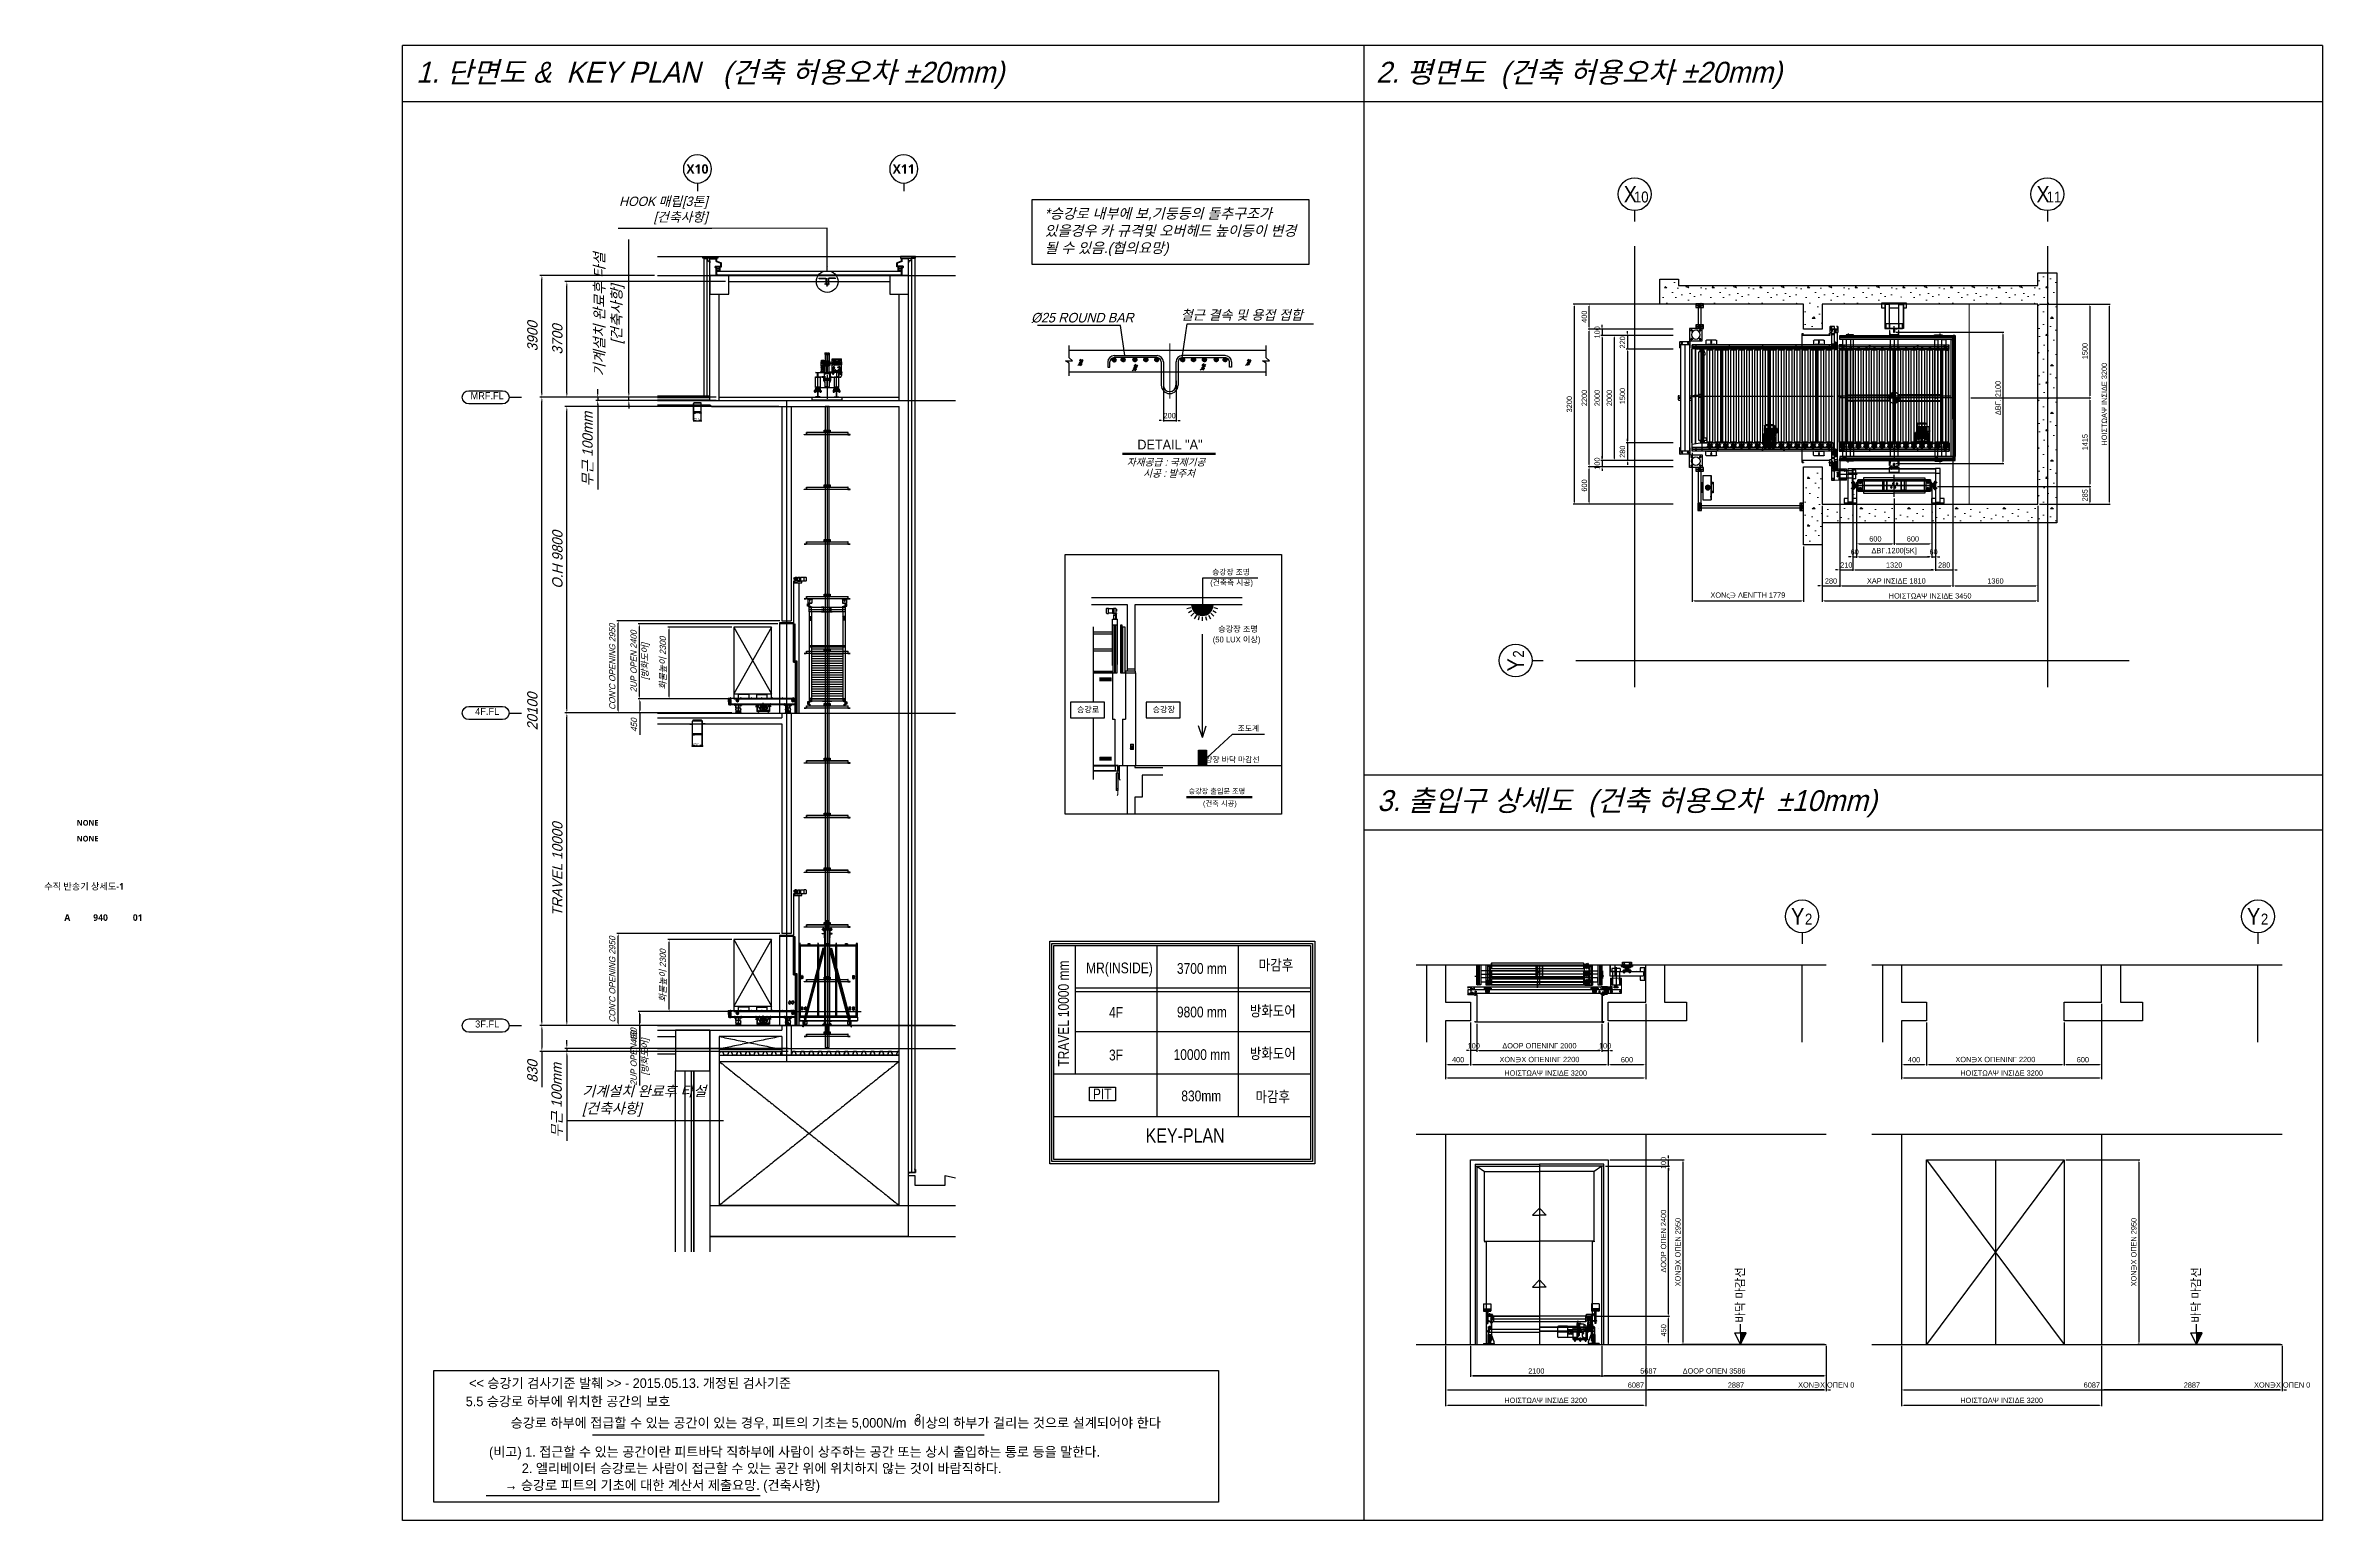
# Model space of a CAD drawing. Header units: millimetres. Extents: x 5544 to 245194, y -610088 to 30375.
# Drawn here: x 45301 to 118128, y -17651 to 29532 of the extents above; entities that cross this region are included whole.
import ezdxf
from ezdxf.enums import TextEntityAlignment as Align
from ezdxf.lldxf.tags import DXFTag

# ---------------------------------------------------------------- set-up
doc = ezdxf.new("R2010")
doc.units = ezdxf.units.MM
for name, pattern in [('CEN', [62, 60, -1, 0, -1]), ('DASHED2', [9.525, 6.35, -3.175]), ('HID', [2.3, 1.5, -0.8]), ('HIDDEN2', [0.1875, 0.125, -0.0625]), ('STD_HIDDEN', [3, 2, -1]), ('주단면도-1$0$CEN', [62, 60, -1, 0, -1]), ('주단면도-1$0$HID', [2, 1.1, -0.9])]:
    doc.linetypes.add(name, pattern=pattern)
for name, color, linetype in [('##좌굴방지', 6, 'Continuous'), ('0-TEXT-T', 2, 'Continuous'), ('0-단면', 7, 'Continuous'), ('0-중심선', 1, 'CENTER'), ('08', 1, 'Continuous'), ('0HL', 6, 'Continuous'), ('0글씨', 3, 'Continuous'), ('0시설', 7, 'Continuous'), ('0철골기둥', 2, 'Continuous'), ('0콘크리트', 2, 'Continuous'), ('1', 1, 'CENTER2'), ('1.중심선', 1, 'CENTER'), ('140', 140, 'Continuous'), ('15', 15, 'Continuous'), ('1轮廓实线层', 7, 'Continuous'), ('1하지1', 3, 'Continuous'), ('2', 1, 'CENTER'), ('253', 253, 'Continuous'), ('2细线层', 4, 'Continuous'), ('3', 3, 'Continuous'), ('3中心线层', 1, 'CENTER'), ('4', 4, 'Continuous'), ('5', 5, 'Continuous'), ('5剖面线层', 2, 'Continuous'), ('7', 7, 'Continuous'), ('A-ANNO-TEXT1', 7, 'Continuous'), ('A-ANNO-TITL', 7, 'Continuous'), ('A-CEN', 22, 'Continuous'), ('A-DETL-WPRO-TYP2', 5, 'STD_HIDDEN'), ('A-FLOR-GW', 6, 'Continuous'), ('A-FLOR-ROOF-FIN', 6, 'Continuous'), ('A-SECT-DRBD', 4, 'Continuous'), ('A-ST-AXIS-BUB', 7, 'Continuous'), ('A-ST-CONC', 2, 'Continuous'), ('A-TEXT', 3, 'Continuous'), ('A-WALL-MASN', 3, 'Continuous'), ('A-WALL-RC', 2, 'Continuous'), ('AA-FIN2', 6, 'Continuous'), ('B1', 6, 'Continuous'), ('BOM', 6, 'Continuous'), ('BOM-UDEF', 7, 'Continuous'), ('BW', 3, 'Continuous'), ('CEN', 1, 'CEN'), ('CENTER', 1, 'CENTER'), ('CL', 1, 'CENTER'), ('DIM', 2, 'Continuous'), ('ELC', 9, 'Continuous'), ('ELE3', 4, 'Continuous'), ('ELE8', 8, 'Continuous'), ('FIN', 9, 'Continuous'), ('FIN-4', 4, 'Continuous'), ('HH', 9, 'Continuous'), ('HID', 7, 'HID'), ('HIDDEN', 6, 'HIDDEN'), ('LMBM', 6, 'Continuous'), ('out-fin', 6, 'Continuous'), ('PANEL', 3, 'Continuous'), ('projection', 7, 'Continuous'), ('RD', 3, 'Continuous'), ('SYGEAR', 3, 'Continuous'), ('SYGEAR_TMP_SUB', 3, 'Continuous'), ('THIN', 3, 'Continuous'), ('TXT', 7, 'Continuous'), ('가상선', 6, 'PHANTOM'), ('건축', 9, 'Continuous'), ('문자', 4, 'Continuous'), ('승강장도어', 7, 'Continuous'), ('외형선', 7, 'Continuous'), ('은선', 2, 'HIDDEN'), ('주단면도-1$0$A-FIN-TYP1', 6, 'Continuous'), ('주단면도-1$0$A-FLOR-GW', 6, 'Continuous'), ('주단면도-1$0$A-FLOR-OPEN-BELO', 6, '주단면도-1$0$CEN'), ('주단면도-1$0$A-ST-CONC', 2, 'Continuous'), ('주단면도-1$0$A-WALL-MASN', 3, 'Continuous'), ('주단면도-1$0$HID', 7, '주단면도-1$0$HID'), ('중심선', 1, 'CENTER'), ('케이지', 7, 'Continuous')]:
    doc.layers.add(name, color=color, linetype=linetype)
for name, color, linetype, lineweight in [('0-해치', 8, 'Continuous', 9), ('6', 6, 'Continuous', 30), ('BOX', 20, 'Continuous', 25), ('사선', 1, 'Continuous', 13), ('치수선', 3, 'Continuous', 0)]:
    doc.layers.add(name, color=color, linetype=linetype, lineweight=lineweight)
doc.layers.add('Defpoint', color=161, linetype='Continuous', plot=False)
doc.styles.add('#TL_Dotum', font='gulim.ttc', dxfattribs={"width": 0.85})
doc.styles.add('GULIM', font='gulim.ttc')
doc.styles.add('H', font='gulim.ttc')
doc.styles.add('HS', font='gulim.ttc', dxfattribs={"width": 0.8})
doc.styles.add('ROMAND', font='gulim.ttc', dxfattribs={"oblique": 15})
doc.styles.add('S1', font='BareunDotum1.ttf', dxfattribs={"height": 60})
doc.styles.add('SH_진천_나눔', font='NanumGothicBold.ttf')
doc.styles.add('SJ-FONT', font='gulim.ttc')
doc.styles.get("Standard").update_dxf_attribs({"font": 'SYMBOL'})
doc.styles.add('style1', font='gulim.ttc')
doc.styles.add('STYLE3', font='gulim.ttc')
doc.styles.add('돋움', font='gulim.ttc', dxfattribs={"height": 125})
doc.styles.add('돋움체', font='BareunDotum1.ttf')
tags = doc.linetypes.add('CENTER', pattern=[2, 1.25, -0.25, 0.25, -0.25]).pattern_tags.tags
tags[10:11] = [DXFTag(74, 4), DXFTag(75, 0), DXFTag(340, '0'), DXFTag(46, 1.0), DXFTag(50, 0.0), DXFTag(44, 0.0), DXFTag(45, 0.0)]
tags[8:9] = [DXFTag(74, 4), DXFTag(75, 0), DXFTag(340, '0'), DXFTag(46, 1.0), DXFTag(50, 0.0), DXFTag(44, 0.0), DXFTag(45, 0.0)]
tags[6:7] = [DXFTag(74, 4), DXFTag(75, 0), DXFTag(340, '0'), DXFTag(46, 1.0), DXFTag(50, 0.0), DXFTag(44, 0.0), DXFTag(45, 0.0)]
tags[4:5] = [DXFTag(74, 4), DXFTag(75, 0), DXFTag(340, '0'), DXFTag(46, 1.0), DXFTag(50, 0.0), DXFTag(44, 0.0), DXFTag(45, 0.0)]
tags = doc.linetypes.add('CENTER2', pattern=[1.125, 0.75, -0.125, 0.125, -0.125]).pattern_tags.tags
tags[10:11] = [DXFTag(74, 4), DXFTag(75, 0), DXFTag(340, '0'), DXFTag(46, 1.0), DXFTag(50, 0.0), DXFTag(44, 0.0), DXFTag(45, 0.0)]
tags[8:9] = [DXFTag(74, 4), DXFTag(75, 0), DXFTag(340, '0'), DXFTag(46, 1.0), DXFTag(50, 0.0), DXFTag(44, 0.0), DXFTag(45, 0.0)]
tags[6:7] = [DXFTag(74, 4), DXFTag(75, 0), DXFTag(340, '0'), DXFTag(46, 1.0), DXFTag(50, 0.0), DXFTag(44, 0.0), DXFTag(45, 0.0)]
tags[4:5] = [DXFTag(74, 4), DXFTag(75, 0), DXFTag(340, '0'), DXFTag(46, 1.0), DXFTag(50, 0.0), DXFTag(44, 0.0), DXFTag(45, 0.0)]
tags = doc.linetypes.add('CHCENTER', pattern=[2.875, 2.5, -0.125, 0.125, -0.125]).pattern_tags.tags
tags[10:11] = [DXFTag(74, 4), DXFTag(75, 0), DXFTag(340, '0'), DXFTag(46, 1.0), DXFTag(50, 0.0), DXFTag(44, 0.0), DXFTag(45, 0.0)]
tags[8:9] = [DXFTag(74, 4), DXFTag(75, 0), DXFTag(340, '0'), DXFTag(46, 1.0), DXFTag(50, 0.0), DXFTag(44, 0.0), DXFTag(45, 0.0)]
tags[6:7] = [DXFTag(74, 4), DXFTag(75, 0), DXFTag(340, '0'), DXFTag(46, 1.0), DXFTag(50, 0.0), DXFTag(44, 0.0), DXFTag(45, 0.0)]
tags[4:5] = [DXFTag(74, 4), DXFTag(75, 0), DXFTag(340, '0'), DXFTag(46, 1.0), DXFTag(50, 0.0), DXFTag(44, 0.0), DXFTag(45, 0.0)]
tags = doc.linetypes.add('HIDDEN', pattern=[0.375, 0.25, -0.125]).pattern_tags.tags
tags[6:7] = [DXFTag(74, 4), DXFTag(75, 0), DXFTag(340, '0'), DXFTag(46, 1.0), DXFTag(50, 0.0), DXFTag(44, 0.0), DXFTag(45, 0.0)]
tags[4:5] = [DXFTag(74, 4), DXFTag(75, 0), DXFTag(340, '0'), DXFTag(46, 1.0), DXFTag(50, 0.0), DXFTag(44, 0.0), DXFTag(45, 0.0)]
tags = doc.linetypes.add('PHANTOM', pattern=[2.5, 1.25, -0.25, 0.25, -0.25, 0.25, -0.25]).pattern_tags.tags
tags[14:15] = [DXFTag(74, 4), DXFTag(75, 0), DXFTag(340, '0'), DXFTag(46, 1.0), DXFTag(50, 0.0), DXFTag(44, 0.0), DXFTag(45, 0.0)]
tags[12:13] = [DXFTag(74, 4), DXFTag(75, 0), DXFTag(340, '0'), DXFTag(46, 1.0), DXFTag(50, 0.0), DXFTag(44, 0.0), DXFTag(45, 0.0)]
tags[10:11] = [DXFTag(74, 4), DXFTag(75, 0), DXFTag(340, '0'), DXFTag(46, 1.0), DXFTag(50, 0.0), DXFTag(44, 0.0), DXFTag(45, 0.0)]
tags[8:9] = [DXFTag(74, 4), DXFTag(75, 0), DXFTag(340, '0'), DXFTag(46, 1.0), DXFTag(50, 0.0), DXFTag(44, 0.0), DXFTag(45, 0.0)]
tags[6:7] = [DXFTag(74, 4), DXFTag(75, 0), DXFTag(340, '0'), DXFTag(46, 1.0), DXFTag(50, 0.0), DXFTag(44, 0.0), DXFTag(45, 0.0)]
tags[4:5] = [DXFTag(74, 4), DXFTag(75, 0), DXFTag(340, '0'), DXFTag(46, 1.0), DXFTag(50, 0.0), DXFTag(44, 0.0), DXFTag(45, 0.0)]
tags = doc.linetypes.add('PHANTOM1', pattern=[1.25, 0.625, -0.125, 0.125, -0.125, 0.125, -0.125]).pattern_tags.tags
tags[14:15] = [DXFTag(74, 4), DXFTag(75, 0), DXFTag(340, '0'), DXFTag(46, 1.0), DXFTag(50, 0.0), DXFTag(44, 0.0), DXFTag(45, 0.0)]
tags[12:13] = [DXFTag(74, 4), DXFTag(75, 0), DXFTag(340, '0'), DXFTag(46, 1.0), DXFTag(50, 0.0), DXFTag(44, 0.0), DXFTag(45, 0.0)]
tags[10:11] = [DXFTag(74, 4), DXFTag(75, 0), DXFTag(340, '0'), DXFTag(46, 1.0), DXFTag(50, 0.0), DXFTag(44, 0.0), DXFTag(45, 0.0)]
tags[8:9] = [DXFTag(74, 4), DXFTag(75, 0), DXFTag(340, '0'), DXFTag(46, 1.0), DXFTag(50, 0.0), DXFTag(44, 0.0), DXFTag(45, 0.0)]
tags[6:7] = [DXFTag(74, 4), DXFTag(75, 0), DXFTag(340, '0'), DXFTag(46, 1.0), DXFTag(50, 0.0), DXFTag(44, 0.0), DXFTag(45, 0.0)]
tags[4:5] = [DXFTag(74, 4), DXFTag(75, 0), DXFTag(340, '0'), DXFTag(46, 1.0), DXFTag(50, 0.0), DXFTag(44, 0.0), DXFTag(45, 0.0)]
tags = doc.linetypes.add('PHANTOM2', pattern=[1.25, 0.625, -0.125, 0.125, -0.125, 0.125, -0.125]).pattern_tags.tags
tags[14:15] = [DXFTag(74, 4), DXFTag(75, 0), DXFTag(340, '0'), DXFTag(46, 1.0), DXFTag(50, 0.0), DXFTag(44, 0.0), DXFTag(45, 0.0)]
tags[12:13] = [DXFTag(74, 4), DXFTag(75, 0), DXFTag(340, '0'), DXFTag(46, 1.0), DXFTag(50, 0.0), DXFTag(44, 0.0), DXFTag(45, 0.0)]
tags[10:11] = [DXFTag(74, 4), DXFTag(75, 0), DXFTag(340, '0'), DXFTag(46, 1.0), DXFTag(50, 0.0), DXFTag(44, 0.0), DXFTag(45, 0.0)]
tags[8:9] = [DXFTag(74, 4), DXFTag(75, 0), DXFTag(340, '0'), DXFTag(46, 1.0), DXFTag(50, 0.0), DXFTag(44, 0.0), DXFTag(45, 0.0)]
tags[6:7] = [DXFTag(74, 4), DXFTag(75, 0), DXFTag(340, '0'), DXFTag(46, 1.0), DXFTag(50, 0.0), DXFTag(44, 0.0), DXFTag(45, 0.0)]
tags[4:5] = [DXFTag(74, 4), DXFTag(75, 0), DXFTag(340, '0'), DXFTag(46, 1.0), DXFTag(50, 0.0), DXFTag(44, 0.0), DXFTag(45, 0.0)]
doc.dimstyles.new('DIM-A-002-단면', dxfattribs={"dimscale": 330, "dimtxt": 1, "dimasz": 0.4, "dimexe": 0.2, "dimexo": 0.3, "dimgap": 0.4, "dimtad": 1, "dimdec": 0, "dimtxsty": 'ROMAND', "dimcen": 0, "dimclrd": 15, "dimclre": 15, "dimclrt": 3, "dimadec": 0, "dimazin": 0, "dimtfac": 1, "dimtmove": 0, "dimatfit": 3, "dimfxl": 1, "dimarcsym": 0})
doc.dimstyles.new('DIM-A-002-단면2', dxfattribs={"dimscale": 200, "dimtxt": 1, "dimasz": 0.4, "dimexe": 0.2, "dimexo": 0.3, "dimgap": 0.4, "dimtad": 1, "dimdec": 0, "dimtxsty": 'ROMAND', "dimcen": 0, "dimclrd": 15, "dimclre": 15, "dimclrt": 3, "dimadec": 0, "dimazin": 0, "dimtfac": 1, "dimtmove": 0, "dimatfit": 3, "dimfxl": 1, "dimarcsym": 0})
doc.dimstyles.new('DIM-A-002-평면', dxfattribs={"dimscale": 170, "dimtxt": 1, "dimasz": 0.4, "dimexe": 0.2, "dimexo": 0.3, "dimgap": 0.4, "dimtad": 1, "dimdec": 0, "dimtxsty": 'Standard', "dimcen": 0, "dimclrd": 15, "dimclre": 15, "dimclrt": 3, "dimadec": 0, "dimazin": 0, "dimtfac": 1, "dimtix": 1, "dimtmove": 0, "dimatfit": 3, "dimfxl": 1, "dimarcsym": 0})
doc.dimstyles.new('STANDARD$7', dxfattribs={"dimtxt": 4, "dimasz": 3, "dimexe": 1, "dimexo": 1, "dimgap": 0, "dimtad": 1, "dimzin": 0, "dimdsep": 46, "dimtxsty": 'HS', "dimcen": 0, "dimclrd": 2, "dimclre": 2, "dimclrt": 4, "dimadec": 0, "dimazin": 0, "dimtol": 1, "dimtp": 0.02, "dimtm": 0.02, "dimtfac": 0.75, "dimtmove": 2, "dimatfit": 3, "dimfxl": 1, "dimtolj": 1, "dimtzin": 0, "dimarcsym": 0})
pattern_1 = [(45, (-44581.6069, -4188.5902), (-0.25, 0.25), [])]
pattern_2 = [(45, (-39266.6069, -1604.5902), (-0.25, 0.25), [])]
pattern_3 = [(45, (24144.1266, 9863.122), (-4.4194174, 4.4194174), [])]
pattern_4 = [(-135, (3061.9694, 1138.0542), (2.245064, -2.245064), []), (-45, (3061.9694, 1138.0542), (2.245064, 2.245064), [])]

# ---------------------------------------------------------------- blocks, each defined once
blk = doc.blocks.new('휀스 PLATE')
at = {"linetype": 'HIDDEN'}
for p, q in [((10, -43.2), (10, -76.8)), ((46.8, -40), (13.2, -40)), ((46.8, -80), (13.2, -80)), ((50, -43.2), (50, -76.8))]:
    blk.add_line(p, q, dxfattribs=at)
blk.add_lwpolyline([(0, 0), (60, 0), (60, -120), (0, -120), (0, 0)])
for centre in [(30, -15), (30, -105)]:
    blk.add_circle(centre, 7)
for centre, start, end in [((13.2, -43.2), 90, 180), ((13.2, -76.8), 180, 270), ((46.8, -43.2), 0, 90), ((46.8, -76.8), 270, 0)]:
    blk.add_arc(centre, 3.2, start, end, dxfattribs=at)
at = {"layer": '1.중심선', "ltscale": 0.3}
for p, q in [((39.5, -15), (20.5, -15)), ((39.5, -105), (20.5, -105)), ((30, -5.5), (30, -24.5)), ((30, -114.5), (30, -95.5))]:
    blk.add_line(p, q, dxfattribs=at)
at = {"layer": 'CEN'}
for p, q in [((30, 0), (30, -120)), ((60, -60), (0, -60))]:
    blk.add_line(p, q, dxfattribs=at)
blk = doc.blocks.new('조작반')
at = {"layer": '1', "ltscale": 0.5}
for p, q in [((3694, 4396), (3629, 4396)), ((3662, 4429), (3662, 4364))]:
    blk.add_line(p, q, dxfattribs=at)
at = {"layer": '2'}
for radius in [38.1, 38.1, 35]:
    blk.add_circle((3662, 4389), radius, dxfattribs=at)
at = {"layer": '3'}
for p, q in [((3467, 4310), (3467, 4441)), ((3857, 4441), (3467, 4441)), ((3857, 4435), (3467, 4435)), ((3747, 4476), (3577, 4476)), ((3577, 4476), (3577, 4441)), ((3747, 4441), (3747, 4476)), ((3857, 4310), (3857, 4441)), ((3857, 4310), (3467, 4310)), ((3577, 4310), (3577, 4306)), ((3577, 4306), (3747, 4306)), ((3747, 4306), (3747, 4310))]:
    blk.add_line(p, q, dxfattribs=at)
at = {"layer": '3', "color": 4, "lineweight": -2}
for p, q in [((3597, 4456), (3596, 4456)), ((3597, 4455), (3597, 4457)), ((3727, 4457), (3726, 4457)), ((3727, 4456), (3727, 4458))]:
    blk.add_line(p, q, dxfattribs=at)
at = {"layer": '3'}
blk.add_circle((3662, 4396), 25, dxfattribs=at)
for centre, start, end in [((3597, 4456), 0, 180), ((3597, 4456), 180, 0), ((3727, 4457), 0, 180), ((3727, 4457), 180, 0)]:
    blk.add_arc(centre, 7, start, end, dxfattribs=at)
at = {"layer": 'CL', "lineweight": -2}
for p, q in [((3517, 4426), (3517, 4450)), ((3608, 4456), (3585, 4456)), ((3597, 4456), (3597, 4468)), ((3597, 4456), (3597, 4444)), ((3677, 4426), (3677, 4450)), ((3738, 4457), (3715, 4457)), ((3727, 4457), (3727, 4468)), ((3727, 4457), (3727, 4445))]:
    blk.add_line(p, q, dxfattribs=at)
blk = doc.blocks.new('A$C589E5BAE2', base_point=(70985, 116968))
for p, q in [((70985, 117004), (70985, 117020)), ((71018, 117020), (70985, 117020)), ((71018, 117004), (70985, 117004)), ((71018, 117020), (71021, 117017)), ((71021, 117007), (71018, 117004)), ((71021, 117017), (71036, 117017)), ((71021, 117007), (71036, 117007)), ((71036, 117017), (71041, 117057)), ((71036, 117007), (71041, 116968)), ((71041, 117057), (71046, 117057)), ((71041, 117057), (71046, 117057)), ((71041, 116968), (71046, 116968)), ((71041, 116968), (71043, 116968)), ((71041, 116968), (71046, 116968)), ((71046, 117057), (71046, 116968))]:
    blk.add_line(p, q)
at = {"layer": '1'}
blk.add_line((71046, 117012), (70985, 117012), dxfattribs=at)
blk = doc.blocks.new('A$C53DF05812', base_point=(47036, 18299))
at = {"layer": '1'}
blk.add_line((47080, 18299), (47080, 18360), dxfattribs=at)
at = {"layer": '6'}
for p, q in [((47075, 18309), (47036, 18304)), ((47036, 18304), (47036, 18299)), ((47036, 18304), (47036, 18299)), ((47036, 18299), (47125, 18299)), ((47088, 18360), (47072, 18360)), ((47072, 18327), (47072, 18360)), ((47072, 18327), (47075, 18324)), ((47075, 18324), (47075, 18309)), ((47085, 18324), (47088, 18327)), ((47085, 18324), (47085, 18309)), ((47085, 18309), (47125, 18304)), ((47088, 18327), (47088, 18360)), ((47125, 18304), (47125, 18299)), ((47125, 18304), (47125, 18302)), ((47125, 18304), (47125, 18299))]:
    blk.add_line(p, q, dxfattribs=at)
blk = doc.blocks.new('A$C53DF38032', base_point=(244631, 34241, 4))
at = {"layer": '1', "color": 1, "linetype": 'CENTER'}
blk.add_line((244631, 34257, 4), (244685, 34257, 4), dxfattribs=at)
at = {"layer": '3', "color": 3}
for p, q in [((244642, 34265, 4), (244642, 34248, 4)), ((244647, 34268, 4), (244643, 34268, 4)), ((244643, 34262, 4), (244647, 34262, 4)), ((244643, 34251, 4), (244651, 34251, 4)), ((244651, 34246, 4), (244643, 34246, 4)), ((244652, 34245, 4), (244652, 34251, 4)), ((244654, 34245, 4), (244652, 34245, 4)), ((244653, 34276, 4), (244656, 34276, 4)), ((244654, 34247, 4), (244654, 34245, 4)), ((244662, 34264, 4), (244662, 34247, 4)), ((244663, 34245, 4), (244663, 34241, 4)), ((244669, 34268, 4), (244676, 34268, 4)), ((244676, 34262, 4), (244669, 34262, 4)), ((244676, 34251, 4), (244669, 34251, 4)), ((244669, 34246, 4), (244676, 34246, 4)), ((244677, 34248, 4), (244677, 34265, 4)), ((244677, 34263, 4), (244687, 34263, 4)), ((244677, 34251, 4), (244687, 34251, 4)), ((244687, 34263, 4), (244689, 34261, 4)), ((244687, 34251, 4), (244687, 34263, 4)), ((244687, 34251, 4), (244689, 34252, 4)), ((244689, 34252, 4), (244689, 34261, 4))]:
    blk.add_line(p, q, dxfattribs=at)
for centre, radius, start, end in [((244646, 34265, 4), 3.63, 130.9927, 229.0073), ((244655, 34257, 4), 12.7, 154.323, 205.677), ((244646, 34248, 4), 3.63, 130.9927, 229.0073), ((244663, 34264, 4), 16.6, 136.7758, 233.9341), ((244653, 34274, 4), 2, 90, 136.7758), ((244639, 34257, 4), 12.7, 334.323, 339.3005), ((244648, 34248, 4), 3.63, 310.9927, 49.0073), ((244652, 34249, 4), 2, 5.4066, 53.9341), ((244663, 34250, 4), 9, 185.4066, 266.6277), ((244663, 34247, 4), 1, 180, 270), ((244663, 34245, 4), 0.5, 0, 90), ((244663, 34241, 4), 0.5, 266.6277, 0), ((244674, 34265, 4), 3.63, 310.9927, 49.0073), ((244665, 34257, 4), 12.7, 334.323, 25.677), ((244674, 34248, 4), 3.63, 310.9927, 49.0073)]:
    blk.add_arc(centre, radius, start, end, dxfattribs=at)
blk = doc.blocks.new('A$CC30ADCA')
for p, q in [((8, 83), (50, 83)), ((8, 80), (50, 80)), ((8, 70), (50, 70)), ((8, 67), (50, 67)), ((47, 111), (47, 114)), ((47, 114), (50, 114)), ((47, 111), (50, 111)), ((47, 39), (50, 39)), ((47, 39), (47, 36)), ((47, 36), (50, 36)), ((57, 90), (57, 104)), ((57, 60), (57, 46)), ((60, 150), (60, 0)), ((60, 137), (60, 140)), ((60, 13), (60, 10))]:
    blk.add_line(p, q)
for centre, radius, start, end in [((8, 75), 8, 90, 270), ((8, 75), 5, 90, 270), ((50, 104), 10, 0, 90), ((50, 104), 7, 0, 90), ((50, 90), 7, 270, 0), ((50, 90), 10, 270, 0), ((50, 60), 10, 0, 90), ((50, 60), 7, 0, 90), ((50, 46), 10, 270, 0), ((50, 46), 7, 270, 0)]:
    blk.add_arc(centre, radius, start, end)
at = {"layer": '1'}
for p, q in [((8, 75), (0, 75)), ((84, 120), (44, 120)), ((84, 30), (44, 30)), ((66, 75), (60, 75))]:
    blk.add_line(p, q, dxfattribs=at)
at = {"layer": '15', "color": 15, "linetype": 'Continuous', "lineweight": -2}
blk.add_line((0, 75), (0, 75), dxfattribs=at)
blk = doc.blocks.new('A$C66952FD0')
at = {"layer": '1'}
for p, q in [((122, 24), (0, 24)), ((5, 15), (5, 32)), ((61, 0), (61, 54)), ((118, 15), (118, 32))]:
    blk.add_line(p, q, dxfattribs=at)
at = {"layer": '4'}
for p, q in [((1, 29), (1, 31)), ((1, 18), (1, 19)), ((120, 32), (2, 32)), ((120, 28), (2, 28)), ((120, 20), (2, 20)), ((120, 17), (2, 17)), ((36, 37), (36, 41)), ((86, 37), (36, 37)), ((46, 18), (46, 39)), ((76, 36), (46, 36)), ((76, 18), (46, 18)), ((76, 18), (76, 39)), ((86, 37), (86, 41)), ((121, 29), (121, 31)), ((121, 18), (121, 19))]:
    blk.add_line(p, q, dxfattribs=at)
for centre, radius, start, end in [((2, 31), 1, 90, 180), ((2, 29), 1, 180, 270), ((2, 19), 1, 90, 180), ((2, 18), 1, 180, 270), ((5, 24), 4, 270, 90), ((118, 24), 4, 90, 270), ((120, 31), 1, 0, 90), ((120, 29), 1, 270, 0), ((120, 19), 1, 0, 90), ((120, 18), 1, 270, 0)]:
    blk.add_arc(centre, radius, start, end, dxfattribs=at)
blk = doc.blocks.new('A$C18A6A7C2')
for p, q in [((156, 289), (0, 289)), ((0, 187), (0, 289)), ((20, 187), (0, 187)), ((10, 21), (10, 71)), ((146, 71), (10, 71)), ((146, 21), (10, 21)), ((20, 71), (20, 289)), ((42, 320), (42, 316)), ((47, 322), (109, 322)), ((47, 315), (109, 315)), ((60, 315), (60, 292)), ((60, 292), (96, 292)), ((67, 289), (67, 292)), ((89, 289), (89, 292)), ((96, 315), (96, 292)), ((114, 320), (114, 316)), ((136, 71), (136, 289)), ((156, 187), (136, 187)), ((146, 21), (146, 71)), ((156, 187), (156, 289))]:
    blk.add_line(p, q)
at = {"color": 4}
for p, q in [((7, 277), (19, 277)), ((7, 199), (19, 199)), ((13, 270), (13, 283)), ((13, 192), (13, 205)), ((149, 277), (137, 277)), ((149, 199), (137, 199)), ((143, 270), (143, 283)), ((143, 192), (143, 205))]:
    blk.add_line(p, q, dxfattribs=at)
for centre in [(13, 277), (13, 199), (143, 277), (143, 199)]:
    blk.add_circle(centre, 5.5)
for centre, start, end in [((48, 306), 94.5384, 111.619), ((48, 330), 248.381, 265.4616), ((108, 306), 68.381, 85.4616), ((108, 330), 274.5384, 291.619)]:
    blk.add_arc(centre, 15.8, start, end)
at = {"layer": '1'}
for p, q in [((45, 322), (45, 314)), ((78, 0), (78, 324)), ((111, 322), (111, 314))]:
    blk.add_line(p, q, dxfattribs=at)
at = {"layer": '4'}
for p, q in [((50, 322), (50, 315)), ((106, 322), (106, 315))]:
    blk.add_line(p, q, dxfattribs=at)
blk = doc.blocks.new('A$CAA94DE4')
blk.add_line((2175, 706, 0), (115, 706, 0))
at = {"linetype": 'Continuous'}
for p, q in [((116, 686, 0), (115, 686, 0)), ((2173, 686, 0), (2175, 686, 0)), ((116, 283, 0), (115, 283, 0)), ((2173, 283, 0), (2175, 283, 0))]:
    blk.add_line(p, q, dxfattribs=at)
at = {"color": 7}
for p, q in [((0, 238), (2460, 238)), ((0, 188), (0, 238)), ((2460, 188), (0, 188)), ((2460, 188), (0, 188)), ((50, 263), (50, 238)), ((50, 263), (100, 263)), ((50, 198), (50, 143)), ((50, 188), (50, 138)), ((50, 138), (100, 138)), ((100, 263), (100, 238)), ((100, 251), (100, 251)), ((100, 188), (100, 138)), ((118, 211), (118, 225)), ((132, 211), (132, 225)), ((2098, 211), (2098, 225)), ((2112, 211), (2112, 225)), ((2130, 263), (2130, 238)), ((2180, 263), (2130, 263)), ((2130, 251), (2130, 251)), ((2130, 188), (2130, 138)), ((2180, 138), (2130, 138)), ((2180, 263), (2180, 238)), ((2180, 188), (2180, 138)), ((2460, 238), (2460, 188))]:
    blk.add_line(p, q, dxfattribs=at)
at = {"linetype": 'ByBlock', "lineweight": 18, "ltscale": 3}
for p, q in [((2280, 238), (2460, 238)), ((2280, 183), (2280, 188)), ((2280, 183), (2308, 183)), ((2280, 0), (2280, 133)), ((2280, 133), (2308, 133)), ((2460, 0), (2280, 0)), ((2297, 109), (2313, 109)), ((2297, 97), (2313, 97)), ((2297, 31), (2313, 31)), ((2297, 19), (2313, 19)), ((2308, 133), (2308, 183)), ((2427, 109), (2443, 109)), ((2427, 97), (2443, 97)), ((2427, 31), (2443, 31)), ((2427, 19), (2443, 19)), ((2460, 238), (2460, 0))]:
    blk.add_line(p, q, dxfattribs=at)
at = {"linetype": 'Continuous', "elevation": 0}
for points in [[(115, 283), (115, 263), (145, 263), (145, 706), (115, 706), (115, 686)], [(116, 283), (116, 265), (143, 265), (143, 704), (116, 704), (116, 686)], [(2175, 283), (2175, 263), (2145, 263), (2145, 706), (2175, 706), (2175, 686)], [(2173, 283), (2173, 265), (2146, 265), (2146, 704), (2173, 704), (2173, 686)]]:
    blk.add_lwpolyline(points, dxfattribs=at)
at = {"color": 7}
for points in [[(285, 224), (345, 224), (345, 194), (285, 194)], [(1995, 224), (2055, 224), (2055, 194), (1995, 194)], [(2197, 224), (2257, 224), (2257, 194), (2197, 194)]]:
    blk.add_lwpolyline(points, close=True, dxfattribs=at)
for centre, start, end in [((125, 225), 0, 180), ((125, 211), 180, 0), ((2105, 225), 0, 180), ((2105, 211), 180, 0)]:
    blk.add_arc(centre, 7, start, end, dxfattribs=at)
at = {"linetype": 'ByBlock', "lineweight": 18, "ltscale": 3}
for centre, start, end in [((2297, 103), 90, 270), ((2297, 25), 90, 270), ((2313, 103), 270, 90), ((2313, 25), 270, 90), ((2427, 103), 90, 270), ((2427, 25), 90, 270), ((2443, 103), 270, 90), ((2443, 25), 270, 90)]:
    blk.add_arc(centre, 6, start, end, dxfattribs=at)
at = {"layer": '1'}
for p, q in [((39, 233), (65, 233)), ((39, 168), (65, 168)), ((109, 218), (139, 218)), ((125, 235), (125, 201)), ((345, 224), (285, 194)), ((285, 224), (345, 194)), ((315, 176), (315, 208)), ((2055, 224), (1995, 194)), ((1995, 224), (2055, 194)), ((2025, 174), (2025, 207)), ((2121, 218), (2091, 218)), ((2105, 235), (2105, 201)), ((2191, 233), (2165, 233)), ((2191, 168), (2165, 168)), ((2257, 224), (2197, 194)), ((2197, 224), (2257, 194)), ((2228, 171), (2228, 204)), ((2314, 213), (2296, 213)), ((2296, 213), (2314, 213)), ((2305, 225), (2305, 202)), ((2444, 213), (2426, 213)), ((2426, 213), (2444, 213)), ((2435, 225), (2435, 202))]:
    blk.add_line(p, q, dxfattribs=at)
at = {"layer": '1', "lineweight": 18, "ltscale": 3}
for p, q in [((2287, 103), (2315, 103)), ((2287, 25), (2315, 25)), ((2319, 213), (2291, 213)), ((2296, 103), (2324, 103)), ((2296, 25), (2324, 25)), ((2305, 204), (2305, 233)), ((2305, 194), (2305, 223)), ((2305, 89), (2305, 117)), ((2305, 11), (2305, 39)), ((2417, 103), (2445, 103)), ((2417, 25), (2445, 25)), ((2449, 213), (2421, 213)), ((2426, 103), (2454, 103)), ((2426, 25), (2454, 25)), ((2435, 204), (2435, 233)), ((2435, 194), (2435, 223)), ((2435, 89), (2435, 117)), ((2435, 11), (2435, 39))]:
    blk.add_line(p, q, dxfattribs=at)
at = {"layer": '2'}
for p, q in [((56, 263), (56, 238)), ((56, 188), (56, 138)), ((2174, 263), (2174, 238)), ((2174, 188), (2174, 138)), ((2280, 188), (2280, 238))]:
    blk.add_line(p, q, dxfattribs=at)
at = {"layer": '2', "lineweight": 18, "ltscale": 3}
for p, q in [((2299, 205), (2299, 221)), ((2311, 205), (2311, 221)), ((2429, 205), (2429, 221)), ((2441, 205), (2441, 221))]:
    blk.add_line(p, q, dxfattribs=at)
at = {"layer": '2'}
for centre, radius in [((2305, 213), 5), ((2305, 213), 4), ((2435, 213), 5), ((2435, 213), 4)]:
    blk.add_circle(centre, radius, dxfattribs=at)
at = {"layer": '2', "lineweight": 18, "ltscale": 3}
for centre, start, end in [((2305, 221), 0, 180), ((2305, 205), 180, 0), ((2435, 221), 0, 180), ((2435, 205), 180, 0)]:
    blk.add_arc(centre, 6, start, end, dxfattribs=at)
blk = doc.blocks.new('A$CACEA2E2A')
for p, q in [((0, 12), (0, 16)), ((6, 18), (138, 18)), ((6, 10), (138, 10)), ((7, 10), (7, 18)), ((137, 10), (137, 18)), ((145, 12), (145, 16))]:
    blk.add_line(p, q)
for centre, start, end in [((6, 4), 90, 118.2991), ((6, 24), 241.7009, 270), ((138, 4), 61.7009, 90), ((138, 24), 270, 298.2991)]:
    blk.add_arc(centre, 13.5, start, end)
at = {"layer": '1'}
for p, q in [((135, 43), (10, 43)), ((135, 34), (10, 34)), ((16, 29), (16, 49)), ((72, 87), (72, 0)), ((72, 7), (72, 83)), ((129, 29), (129, 49))]:
    blk.add_line(p, q, dxfattribs=at)
at = {"layer": '2'}
for p, q in [((60, 77), (60, 66)), ((85, 66), (60, 66)), ((61, 66), (84, 66)), ((61, 63), (61, 66)), ((84, 63), (61, 63)), ((82, 78), (63, 78)), ((65, 66), (65, 63)), ((66, 77), (66, 66)), ((70, 66), (73, 63)), ((71, 66), (75, 63)), ((79, 77), (79, 66)), ((79, 66), (79, 63)), ((84, 66), (84, 63)), ((85, 77), (85, 66))]:
    blk.add_line(p, q, dxfattribs=at)
for centre, radius, start, end in [((63, 73), 4.76, 48.8141, 131.1859), ((73, 57), 20.6, 91.7173, 109.5483), ((72, 57), 20.6, 70.4517, 88.2827), ((82, 73), 4.76, 48.8141, 131.1859)]:
    blk.add_arc(centre, radius, start, end, dxfattribs=at)
at = {"layer": '7'}
for p, q in [((138, 58), (6, 58)), ((6, 28), (6, 58)), ((6, 28), (9, 28)), ((136, 56), (9, 56)), ((9, 28), (9, 56)), ((12, 49), (133, 49)), ((12, 46), (12, 49)), ((12, 46), (133, 46)), ((133, 40), (12, 40)), ((12, 37), (12, 40)), ((133, 37), (12, 37)), ((133, 31), (12, 31)), ((12, 29), (12, 31)), ((133, 29), (12, 29)), ((12, 29), (133, 29)), ((133, 18), (12, 18)), ((32, 18), (32, 29)), ((47, 50), (97, 50)), ((47, 49), (47, 50)), ((62, 50), (62, 56)), ((64, 50), (64, 56)), ((80, 50), (80, 56)), ((83, 50), (83, 56)), ((97, 49), (97, 50)), ((112, 18), (112, 29)), ((133, 46), (133, 49)), ((133, 37), (133, 40)), ((133, 29), (133, 31)), ((136, 28), (136, 56)), ((138, 28), (136, 28)), ((138, 28), (138, 58))]:
    blk.add_line(p, q, dxfattribs=at)
for centre, start, end in [((16, 43), 270, 90), ((16, 34), 270, 90), ((129, 43), 90, 270), ((129, 34), 90, 270)]:
    blk.add_arc(centre, 3, start, end, dxfattribs=at)
at = {"layer": 'CL'}
for p, q in [((4, 9), (4, 19)), ((141, 9), (141, 19))]:
    blk.add_line(p, q, dxfattribs=at)
blk = doc.blocks.new('A$CE5D4909A')
for p, q in [((0, 125), (50, 125)), ((0, 105), (0, 121)), ((4, 105), (0, 105)), ((0, 4), (0, 20)), ((4, 20), (0, 20)), ((0, 0), (0, 0)), ((0, 0), (50, 0)), ((4, 125), (46, 125)), ((4, 117), (4, 105)), ((4, 20), (4, 8)), ((4, 0), (46, 0)), ((8, 121), (42, 121)), ((8, 4), (42, 4)), ((46, 8), (46, 117)), ((50, 0), (50, 125)), ((50, 4), (50, 121)), ((50, 120), (50, 90)), ((50, 120), (50, 120)), ((50, 88.5), (80, 88.5)), ((50, 60), (50, 60)), ((50, 60), (50, 30)), ((50, 28.5), (80, 28.5)), ((50, 0), (50, 0)), ((53, 94.5), (53, 117)), ((53, 34.5), (53, 57)), ((77, 91.5), (56, 91.5)), ((77, 31.5), (56, 31.5)), ((80, 88.5), (80, 88.5)), ((80, 28.5), (80, 28.5))]:
    blk.add_line(p, q)
for centre, radius, start, end in [((4, 121), 4, 90, 180), ((4, 4), 4, 180, 270), ((8, 117), 4, 90, 180), ((8, 8), 4, 180, 270), ((42, 117), 4, 0, 90), ((42, 8), 4, 270, 0), ((46, 121), 4, 0, 90), ((46, 4), 4, 270, 0), ((50, 117), 3, 0, 90), ((50, 57), 3, 0, 90), ((56, 94.5), 3, 180, 270), ((56, 34.5), 3, 180, 270), ((77, 88.5), 3, 0, 90), ((77, 28.5), 3, 0, 90)]:
    blk.add_arc(centre, radius, start, end)
at = {"layer": '1'}
for p, q in [((50, 90), (80, 90)), ((50, 30), (80, 30))]:
    blk.add_line(p, q, dxfattribs=at)
blk = doc.blocks.new('A$C2AC7DD32')
blk.add_lwpolyline([(75, 2130), (120, 2130), (120, 100), (75, 100)])
at = {"rotation": 90.00000000000001}
for name, p in [('A$CAA94DE4', (263, 0)), ('A$CACEA2E2A', (133, 2155)), ('A$C18A6A7C2', (437, 2292)), ('A$CE5D4909A', (125, 0))]:
    blk.add_blockref(name, p, dxfattribs=at)
at = {"xscale": -1, "rotation": 89.99999999999997}
blk.add_blockref('A$CE5D4909A', (125, 2230), dxfattribs=at)
at = {"layer": '15', "rotation": 90.00000000000001}
for p in [(116, 1964), (116, 254)]:
    blk.add_blockref('A$C66952FD0', p, dxfattribs=at)
blk = doc.blocks.new('A$C1B42420D')
for points in [[(2, 240), (28, 240, 0.414214), (30, 242), (30, 818, 0.414214), (28, 820), (2, 820, 0.414214), (0, 818), (0, 810), (2, 810), (2, 818), (28, 818), (28, 242), (2, 242), (2, 250), (0, 250), (0, 242, 0.414214)], [(20, 775), (20, 765, -1), (10, 765), (10, 775, -1)], [(20, 535), (20, 525, -1), (10, 525), (10, 535, -1)], [(20, 295), (20, 285, -1), (10, 285), (10, 295, -1)]]:
    blk.add_lwpolyline(points, format="xyb", close=True)
blk.add_lwpolyline([(3, 810), (3, 250), (28, 250), (28, 810)], close=True)
at = {"layer": '1'}
for p, q in [((30, 770), (3, 770)), ((15, 820), (15, 240)), ((30, 530), (3, 530)), ((30, 290), (3, 290))]:
    blk.add_line(p, q, dxfattribs=at)
blk = doc.blocks.new('A$C69BB1000')
for points in [[(2, -70), (28, -70, 0.414214), (30, -68), (30, 578, 0.414214), (28, 580), (2, 580, 0.414214), (0, 578), (0, 570), (2, 570), (2, 578), (28, 578), (28, -68), (2, -68), (2, -60), (0, -60), (0, -68, 0.414214)], [(20, 535), (20, 525, -1), (10, 525), (10, 535, -1)], [(20, 260), (20, 250, -1), (10, 250), (10, 260, -1)], [(20, -15), (20, -25, -1), (10, -25), (10, -15, -1)]]:
    blk.add_lwpolyline(points, format="xyb", close=True)
blk.add_lwpolyline([(3, 570), (3, -60), (28, -60), (28, 570)], close=True)
at = {"layer": '1'}
for p, q in [((30, 530), (3, 530)), ((15, 580), (15, -70)), ((30, 255), (3, 255)), ((30, -20), (3, -20))]:
    blk.add_line(p, q, dxfattribs=at)
blk = doc.blocks.new('A$CBD282C18')
for points in [[(2, -50), (28, -50, 0.414214), (30, -48), (30, 628, 0.414214), (28, 630), (2, 630, 0.414214), (0, 628), (0, 620), (2, 620), (2, 628), (28, 628), (28, -48), (2, -48), (2, -40), (0, -40), (0, -48, 0.414214)], [(20, 585), (20, 575, -1), (10, 575), (10, 585, -1)], [(20, 295), (20, 285, -1), (10, 285), (10, 295, -1)], [(20, 15), (20, 5, -1), (10, 5), (10, 15, -1)]]:
    blk.add_lwpolyline(points, format="xyb", close=True)
blk.add_lwpolyline([(3, 620), (3, -40), (28, -40), (28, 620)], close=True)
at = {"layer": '1'}
for p, q in [((30, 580), (3, 580)), ((15, 630), (15, -50)), ((30, 290), (3, 290)), ((30, 10), (3, 10))]:
    blk.add_line(p, q, dxfattribs=at)
blk = doc.blocks.new('A$C8F1605C7')
for points in [[(570, 2), (570, 28, 0.414214), (568, 30), (-88, 30, 0.414214), (-90, 28), (-90, 2, 0.414214), (-88, 0), (-80, 0), (-80, 2), (-88, 2), (-88, 28), (568, 28), (568, 2), (560, 2), (560, 0), (568, 0, 0.414214)], [(-55, 20), (-45, 20, -1), (-45, 10), (-55, 10, -1)], [(235, 20), (245, 20, -1), (245, 10), (235, 10, -1)], [(525, 20), (535, 20, -1), (535, 10), (525, 10, -1)]]:
    blk.add_lwpolyline(points, format="xyb", close=True)
blk.add_lwpolyline([(-80, 3), (560, 3), (560, 28), (-80, 28)], close=True)
at = {"layer": '1'}
for p, q in [((-90, 15), (570, 15)), ((-50, 30), (-50, 3)), ((240, 30), (240, 3)), ((530, 30), (530, 3))]:
    blk.add_line(p, q, dxfattribs=at)
blk = doc.blocks.new('A$C620CB401')
for centre in [(-3, 12), (287, 12), (577, 12), (667, 12), (957, 12), (1247, 12), (1337, 12), (1627, 12), (1917, 12)]:
    blk.add_circle(centre, 5)
at = {"layer": '1'}
for p, q in [((7, 12), (-15, 12)), ((-3, 23), (-3, 0)), ((297, 12), (275, 12)), ((287, 23), (287, 0)), ((587, 12), (565, 12)), ((577, 23), (577, 0)), ((677, 12), (655, 12)), ((667, 23), (667, 0)), ((967, 12), (945, 12)), ((957, 23), (957, 0)), ((1237, 12), (1259, 12)), ((1247, 23), (1247, 0)), ((1327, 12), (1349, 12)), ((1337, 23), (1337, 0)), ((1617, 12), (1639, 12)), ((1627, 23), (1627, 0)), ((1907, 12), (1929, 12)), ((1917, 23), (1917, 0))]:
    blk.add_line(p, q, dxfattribs=at)
blk = doc.blocks.new('A$C2112D5C0')
for points in [[(43, 1620), (40, 1617), (43, 1617)], [(40, 143), (43, 143), (43, 140)]]:
    blk.add_hatch(color=256).paths.add_polyline_path(points)
for p, q in [((102, 1700, 0), (40, 1700, 0)), ((40, 1642, 0), (40, 1700, 0)), ((40, 1630, 0), (40, 1700, 0)), ((102, 1630, 0), (40, 1630, 0)), ((43, 1620, 0), (40, 1617, 0)), ((40, 143, 0), (40, 1617, 0)), ((102, 1617, 0), (40, 1617, 0)), ((43, 1620, 0), (43, 1617, 0)), ((102, 1620, 0), (43, 1620, 0)), ((43, 140, 0), (40, 143, 0)), ((102, 143, 0), (40, 143, 0)), ((102, 130, 0), (40, 130, 0)), ((40, 130, 0), (40, 0, 0)), ((102, 0, 0), (40, 0, 0)), ((43, 140, 0), (43, 143, 0)), ((102, 140, 0), (43, 140, 0)), ((45, 104, 0), (45, 99, 0)), ((45, 72, 0), (45, 77, 0)), ((53, 106, 0), (102, 106, 0)), ((53, 97, 0), (102, 97, 0)), ((53, 79, 0), (102, 79, 0)), ((53, 70, 0), (102, 70, 0)), ((54, 106, 0), (54, 97, 0)), ((54, 70, 0), (54, 79, 0)), ((58, 139, 0), (58, 106, 0)), ((58, 79, 0), (58, 96, 0))]:
    blk.add_line(p, q)
for centre, radius, start, end in [((57, 78, 0), 28.4, 98.7025, 114.2476), ((57, 125, 0), 28.4, 245.7524, 261.2975), ((57, 51, 0), 28.4, 98.7025, 114.2476), ((57, 98, 0), 28.4, 245.7524, 261.2975), ((57, 139, 0), 0.5, 0, 90), ((57, 106, 0), 0.5, 270, 0), ((57, 96, 0), 0.5, 0, 90), ((57, 79, 0), 0.5, 270, 0)]:
    blk.add_arc(centre, radius, start, end)
at = {"layer": '1'}
blk.add_line((0, 880, 0), (102, 880, 0), dxfattribs=at)
at = {"layer": '중심선', "ltscale": 5}
for p, q in [((102, 1675, 0), (40, 1675, 0)), ((85, 35, 0), (85, 1655, 0)), ((45, 101, 0), (102, 101, 0)), ((45, 74, 0), (102, 74, 0)), ((49, 106, 0), (49, 97, 0)), ((49, 70, 0), (49, 79, 0))]:
    blk.add_line(p, q, dxfattribs=at)
blk = doc.blocks.new('A$CE40483A4')
at = {"color": 1, "linetype": 'CENTER2'}
for p, q in [((0, 117), (27, 117)), ((0, 117), (27, 117)), ((0, 33), (27, 33)), ((0, 33), (27, 33))]:
    blk.add_line(p, q, dxfattribs=at)
for p, q in [((9, 130), (8, 129)), ((8, 67), (8, 82)), ((9, 20), (8, 20)), ((9, 20), (8, 20)), ((9, 130), (11, 130)), ((9, 20), (11, 20)), ((9, 20), (11, 20)), ((11, 129), (11, 130)), ((18, 127), (11, 127)), ((18, 122), (11, 122)), ((18, 112), (11, 112)), ((18, 107), (11, 107)), ((11, 100), (38, 96)), ((11, 50), (38, 54)), ((11, 50), (38, 54)), ((18, 43), (11, 43)), ((18, 38), (11, 38)), ((18, 28), (11, 28)), ((18, 23), (11, 23)), ((11, 20), (11, 20)), ((11, 20), (11, 20)), ((49, 99), (13, 105)), ((49, 51), (13, 45)), ((18, 110), (18, 124)), ((18, 92), (38, 92)), ((18, 57), (38, 57)), ((18, 40), (18, 26)), ((22, 84), (48, 84)), ((22, 66), (48, 66)), ((29, 83), (71, 83)), ((29, 80), (71, 80)), ((29, 70), (71, 70)), ((29, 67), (71, 67)), ((55, 127), (55, 113)), ((55, 23), (55, 37)), ((56, 130), (62, 130)), ((56, 125), (62, 125)), ((56, 115), (62, 115)), ((56, 110), (62, 110)), ((56, 40), (62, 40)), ((56, 35), (62, 35)), ((56, 25), (62, 25)), ((56, 20), (62, 20)), ((62, 110), (62, 130)), ((62, 40), (62, 20)), ((65, 110), (65, 130)), ((65, 40), (65, 20)), ((68, 111), (68, 114)), ((68, 114), (71, 114)), ((68, 111), (71, 111)), ((68, 39), (71, 39)), ((68, 39), (68, 36)), ((68, 36), (71, 36)), ((81, 140), (72, 140)), ((81, 137), (72, 137)), ((78, 103), (72, 103)), ((78, 100), (72, 100)), ((78, 50), (72, 50)), ((78, 47), (72, 47)), ((81, 13), (72, 13)), ((81, 10), (72, 10)), ((78, 90), (78, 104)), ((78, 60), (78, 46)), ((81, 150), (81, 0)), ((81, 137), (81, 140)), ((81, 13), (81, 10)), ((89, 130), (87, 130)), ((89, 110), (87, 110)), ((89, 40), (87, 40)), ((89, 20), (87, 20)), ((89, 110), (89, 130)), ((96, 130), (89, 130)), ((89, 125), (96, 125)), ((89, 115), (96, 115)), ((96, 110), (89, 110)), ((89, 40), (89, 20)), ((96, 40), (89, 40)), ((89, 35), (96, 35)), ((89, 25), (96, 25)), ((96, 20), (89, 20)), ((97, 113), (97, 127)), ((97, 125), (100, 125)), ((101, 124), (97, 124)), ((101, 116), (97, 116)), ((97, 115), (100, 115)), ((97, 37), (97, 23)), ((97, 35), (100, 35)), ((101, 34), (97, 34)), ((101, 26), (97, 26)), ((97, 25), (100, 25)), ((101, 124), (100, 125)), ((100, 125), (100, 115)), ((101, 116), (100, 115)), ((100, 25), (100, 35)), ((101, 34), (100, 35)), ((101, 26), (100, 25)), ((101, 124), (101, 116)), ((101, 26), (101, 34))]:
    blk.add_line(p, q)
at = {"color": 0, "linetype": 'ByBlock'}
for p, q in [((8, 129), (8, 103)), ((8, 20), (8, 47)), ((8, 20), (8, 47)), ((11, 129), (11, 107)), ((11, 20), (11, 43)), ((11, 20), (11, 39)), ((19, 81), (19, 69)), ((53, 94), (53, 89)), ((53, 56), (53, 61))]:
    blk.add_line(p, q, dxfattribs=at)
for centre, radius, start, end in [((11, 103), 3, 180, 261.4693), ((18, 82), 10, 90, 180), ((18, 67), 10, 180, 270), ((11, 47), 3, 98.5307, 180), ((11, 47), 3, 98.5307, 180), ((13, 107), 2, 180, 260.5377), ((13, 43), 2, 99.4623, 180), ((14, 124), 4.34, 325.6158, 34.3842), ((14, 119), 4.34, 0, 34.3842), ((14, 115), 4.34, 325.6158, 0), ((14, 110), 4.34, 325.6158, 34.3842), ((14, 40), 4.34, 325.6158, 34.3842), ((14, 35), 4.34, 0, 34.3842), ((14, 31), 4.34, 325.6158, 0), ((14, 26), 4.34, 325.6158, 34.3842), ((22, 81), 3, 90, 180), ((22, 69), 3, 180, 270), ((29, 75), 8, 90, 270), ((29, 75), 5, 90, 270), ((37, 94), 1.69, 293.2459, 66.7541), ((37, 56), 1.69, 293.2459, 66.7541), ((48, 89), 5, 270, 0), ((48, 61), 5, 0, 90), ((48, 94), 5, 0, 80.5377), ((48, 56), 5, 279.4623, 0), ((59, 127), 4.34, 145.6158, 214.3842), ((59, 122), 4.34, 145.6158, 180), ((59, 118), 4.34, 180, 214.3842), ((59, 113), 4.34, 145.6158, 214.3842), ((59, 37), 4.34, 145.6158, 214.3842), ((59, 32), 4.34, 145.6158, 180), ((59, 28), 4.34, 180, 214.3842), ((59, 23), 4.34, 145.6158, 214.3842), ((72, 130), 10, 90, 180), ((72, 110), 10, 180, 270), ((72, 40), 10, 90, 180), ((72, 20), 10, 180, 270), ((72, 130), 7, 90, 180), ((72, 110), 7, 180, 270), ((72, 40), 7, 90, 180), ((72, 20), 7, 180, 270), ((71, 104), 10, 0, 90), ((71, 104), 7, 0, 90), ((71, 90), 7, 270, 0), ((71, 90), 10, 270, 0), ((71, 60), 10, 0, 90), ((71, 60), 7, 0, 90), ((71, 46), 10, 270, 0), ((71, 46), 7, 270, 0), ((92, 127), 4.34, 325.6158, 34.3842), ((92, 122), 4.34, 0, 34.3842), ((92, 118), 4.34, 325.6158, 0), ((92, 113), 4.34, 325.6158, 34.3842), ((92, 37), 4.34, 325.6158, 34.3842), ((92, 32), 4.34, 0, 34.3842), ((92, 28), 4.34, 325.6158, 0), ((92, 23), 4.34, 325.6158, 34.3842)]:
    blk.add_arc(centre, radius, start, end)
at = {"layer": '1'}
for p, q in [((21, 75), (8, 75)), ((29, 75), (21, 75)), ((87, 75), (81, 75))]:
    blk.add_line(p, q, dxfattribs=at)
at = {"layer": '15', "color": 15, "linetype": 'Continuous', "lineweight": -2}
blk.add_line((21, 75), (21, 75), dxfattribs=at)
blk = doc.blocks.new('A$C2DD5F3D5')
for p, q in [((96, 200, 19), (96, 1160, 19)), ((246, 1160, 19), (246, 200, 19))]:
    blk.add_line(p, q)
at = {"elevation": 19}
for points in [[(46, 680), (46, 1170), (80, 1170), (80, 1260), (262, 1260), (262, 1170), (296, 1170), (296, 680)], [(46, 680), (46, 190), (80, 190), (80, 100), (262, 100), (262, 190), (296, 190), (296, 680)]]:
    blk.add_lwpolyline(points, dxfattribs=at)
for points in [[(262, 100), (80, 100), (80, 1260), (262, 1260)], [(86, 1160), (256, 1160), (256, 1260), (86, 1260)], [(101, 1188), (241, 1188), (241, 1267), (101, 1267)], [(96, 865), (246, 865), (246, 790), (96, 790)], [(96, 495), (246, 495), (246, 570), (96, 570)], [(86, 200), (256, 200), (256, 100), (86, 100)], [(101, 172), (241, 172), (241, 93), (101, 93)]]:
    blk.add_lwpolyline(points, close=True, dxfattribs=at)
at = {"ltscale": 1.3, "elevation": 19}
for points in [[(119, 1205), (119, 1235, -1), (133, 1235), (133, 1205, -1)], [(209, 1205), (209, 1235, -1), (223, 1235), (223, 1205, -1)], [(119, 155), (119, 125, 1), (133, 125), (133, 155, 1)], [(209, 155), (209, 125, 1), (223, 125), (223, 155, 1)]]:
    blk.add_lwpolyline(points, format="xyb", close=True, dxfattribs=at)
for centre, radius in [((126, 1220, 19), 7), ((216, 1220, 19), 7), ((201, 725, 19), 13), ((141, 695, 19), 13), ((141, 635, 19), 13), ((201, 665, 19), 13), ((126, 140, 19), 7), ((216, 140, 19), 7)]:
    blk.add_circle(centre, radius)
at = {"layer": '1'}
for p, q in [((109, 1220, 19), (142, 1220, 19)), ((126, 1246, 19), (126, 1198, 19)), ((171, 1260, 19), (171, 76, 19)), ((232, 1220, 19), (199, 1220, 19)), ((216, 1246, 19), (216, 1198, 19)), ((171, 584, 19), (171, 838, 19)), ((352, 680, 19), (0, 680, 19)), ((109, 140, 19), (142, 140, 19)), ((126, 114, 19), (126, 162, 19)), ((232, 140, 19), (199, 140, 19)), ((216, 114, 19), (216, 162, 19))]:
    blk.add_line(p, q, dxfattribs=at)
at = {"layer": '1', "ltscale": 1.3}
for p, q in [((109, 1220, 19), (141, 1220, 19)), ((126, 1182, 19), (126, 1262, 19)), ((199, 1220, 19), (231, 1220, 19)), ((216, 1182, 19), (216, 1262, 19)), ((109, 140, 19), (141, 140, 19)), ((126, 178, 19), (126, 98, 19)), ((199, 140, 19), (231, 140, 19)), ((216, 178, 19), (216, 98, 19))]:
    blk.add_line(p, q, dxfattribs=at)
at = {"layer": '2'}
for p, q in [((246, 796, 19), (96, 796, 19)), ((246, 564, 19), (96, 564, 19))]:
    blk.add_line(p, q, dxfattribs=at)
at = {"layer": '2', "elevation": 19}
for points in [[(96, 100), (80, 100), (80, 1260), (96, 1260)], [(246, 100), (262, 100), (262, 1260), (246, 1260)], [(86, 520), (256, 520), (256, 840), (86, 840)]]:
    blk.add_lwpolyline(points, close=True, dxfattribs=at)
blk.add_lwpolyline([(103, 170, 0.388869), (98, 175), (96, 175), (96, 100), (246, 100), (246, 175), (243, 175, 0.388869), (238, 170), (233, 116, -0.388869), (224, 106), (118, 106, -0.388869), (108, 116)], format="xyb", close=True, dxfattribs=at)
at = {"layer": 'CL'}
for p, q in [((201, 711, 19), (201, 739, 19)), ((126, 695, 19), (155, 695, 19)), ((126, 635, 19), (155, 635, 19)), ((141, 681, 19), (141, 709, 19)), ((141, 621, 19), (141, 649, 19)), ((186, 725, 19), (215, 725, 19)), ((186, 665, 19), (215, 665, 19)), ((201, 651, 19), (201, 679, 19))]:
    blk.add_line(p, q, dxfattribs=at)
at = {"rotation": 90}
blk.add_blockref('A$CE40483A4', (246, 1259, 19), dxfattribs=at)
at = {"xscale": -1, "rotation": 89.99999999999991}
blk.add_blockref('A$CE40483A4', (246, 101, 19), dxfattribs=at)
blk = doc.blocks.new('EasyBMINFO')
at = {"color": 0}
blk.add_circle((0, 0), 0.5, dxfattribs=at)
blk.add_text('Info', height=0.25).set_placement((0, 0), align=Align.MIDDLE_CENTER)
at = {"flags": 1}
for tag, p in [('NAME', (0, -1)), ('ENAME', (0, -2)), ('SPEC', (0, -3)), ('MATERIAL', (0, -4)), ('WEIGHT', (0, -5)), ('PRICE', (0, -6)), ('MAKER', (0, -7)), ('REMARK', (0, -8)), ('USER1', (0, -9)), ('USER2', (0, -10)), ('USER3', (0, -11)), ('USER4', (0, -12)), ('USER5', (0, -13)), ('QTY', (0, -14))]:
    blk.add_attdef(tag, p, '', height=0.25, dxfattribs=at)
blk = doc.blocks.new('콘베어 롤러 1500용')
at = {"layer": '외형선'}
for points in [[(-42, -32), (-45, -32), (-42, -29)], [(41, -29), (45, -32), (41, -32)], [(-45, -1506), (-42, -1506), (-42, -1509)], [(45, -1506), (41, -1506), (41, -1509)]]:
    blk.add_hatch(color=256, dxfattribs=at).paths.add_polyline_path(points)
at = {"layer": '가상선', "ltscale": 0.5}
for p, q in [((-7, -6), (7, 6)), ((-7, 6), (7, -6))]:
    blk.add_line(p, q, dxfattribs=at)
at = {"layer": '외형선'}
for p, q in [((-9, 6), (-10, 5)), ((-10, -29), (-10, 5)), ((-7, 5), (-10, 5)), ((9, 6), (-9, 6)), ((-7, 6), (-7, -6)), ((7, 6), (7, -6)), ((10, 5), (7, 5)), ((9, 6), (10, 5)), ((10, -29), (10, 5)), ((-42, -29), (-45, -32)), ((-45, -1506), (-45, -32)), ((-45, -32), (45, -32)), ((-42, -29), (41, -29)), ((-42, -29), (-42, -32)), ((7, -6), (-7, -6)), ((41, -29), (45, -32)), ((41, -29), (41, -32)), ((45, -1506), (45, -32)), ((-45, -1506), (45, -1506)), ((-42, -1509), (-45, -1506)), ((-42, -1509), (-42, -1506)), ((-42, -1509), (41, -1509)), ((-40, -1545), (-40, -1550)), ((-40, -1577), (-40, -1572)), ((32, -1543), (-32, -1543)), ((32, -1552), (-32, -1552)), ((32, -1570), (-32, -1570)), ((32, -1579), (-32, -1579)), ((-31, -1543), (-31, -1552)), ((-31, -1579), (-31, -1570)), ((-27, -1509), (-27, -1543)), ((-27, -1570), (-27, -1552)), ((-10, -1613), (-10, -1579)), ((10, -1613), (-10, -1613)), ((-9, -1614), (-10, -1613)), ((9, -1614), (-9, -1614)), ((9, -1614), (10, -1613)), ((10, -1613), (10, -1579)), ((27, -1509), (27, -1543)), ((27, -1570), (27, -1552)), ((31, -1543), (31, -1552)), ((31, -1579), (31, -1570)), ((39, -1545), (39, -1550)), ((39, -1577), (39, -1572)), ((41, -1509), (45, -1506)), ((41, -1509), (41, -1506))]:
    blk.add_line(p, q, dxfattribs=at)
for centre, radius, start, end in [((-28, -1571), 28.4, 98.7025, 114.2476), ((-28, -1524), 28.4, 245.7524, 261.2975), ((-28, -1598), 28.4, 98.7025, 114.2476), ((-28, -1551), 28.4, 245.7524, 261.2975), ((-28, -1509), 0.5, 0, 90), ((-28, -1543), 0.5, 270, 0), ((-28, -1552), 0.5, 0, 90), ((-28, -1570), 0.5, 270, 0), ((28, -1509), 0.5, 90, 180), ((28, -1543), 0.5, 180, 270), ((28, -1552), 0.5, 90, 180), ((28, -1570), 0.5, 180, 270), ((28, -1571), 28.4, 65.7524, 81.2975), ((28, -1524), 28.4, 278.7025, 294.2476), ((28, -1598), 28.4, 65.7524, 81.2975), ((28, -1551), 28.4, 278.7025, 294.2476)]:
    blk.add_arc(centre, radius, start, end, dxfattribs=at)
at = {"layer": '중심선', "ltscale": 5}
for p, q in [((0, -1614), (0, 6)), ((39, -1548), (-40, -1548)), ((39, -1575), (-40, -1575)), ((-36, -1543), (-36, -1552)), ((-36, -1579), (-36, -1570)), ((36, -1543), (36, -1552)), ((36, -1579), (36, -1570))]:
    blk.add_line(p, q, dxfattribs=at)
blk = doc.blocks.new('콘베어 모터')
at = {"layer": 'SYGEAR'}
h = blk.add_hatch(color=256, dxfattribs=at)
h.paths.add_polyline_path([(-124, 242), (-124, 242), (-124, 249), (-124, 249)])
h.paths.add_polyline_path([(-124, 262), (-124, 262), (-124, 251), (-124, 251)])
for p, q in [((-37, -2), (-37, 3)), ((-29, 5), (-25, 5)), ((-28, 5), (-28, -4)), ((-27, 27), (-26, 28)), ((-27, 13), (-27, 27)), ((-26, 12), (-27, 13)), ((-26, 28), (0, 28)), ((-26, 12), (-25, 12)), ((-25, 5), (-25, 12)), ((-16, 27), (-17, 28)), ((-16, 27), (-16, -26)), ((-16, 27), (0, 27)), ((26, 28), (0, 28)), ((16, 27), (0, 27)), ((16, 27), (17, 28)), ((16, 27), (16, -26)), ((19, -27), (19, 28)), ((24, 5), (24, 12)), ((26, 12), (24, 12)), ((29, 5), (24, 5)), ((27, 27), (26, 28)), ((26, 12), (27, 13)), ((27, 13), (27, 27)), ((28, 5), (28, -4)), ((36, -2), (36, 3)), ((-29, -4), (-25, -4)), ((-26, -12), (-27, -13)), ((-27, -13), (-27, -26)), ((-27, -26), (-26, -27)), ((-26, -12), (-25, -12)), ((-26, -27), (0, -27)), ((-25, -4), (-25, -12)), ((-16, -26), (-17, -27)), ((-16, -26), (0, -26)), ((16, -26), (0, -26)), ((26, -27), (0, -27)), ((16, -26), (17, -27)), ((29, -4), (24, -4)), ((24, -4), (24, -12)), ((26, -12), (24, -12)), ((26, -12), (27, -13)), ((27, -26), (26, -27)), ((27, -13), (27, -26))]:
    blk.add_line(p, q)
blk.add_circle((0, -19), 2.46)
for centre, start, end in [((-29, -11), 90.0268, 119.5159), ((29, -11), 60.4841, 89.9732), ((-29, 11), 240.4841, 269.9732), ((29, 11), 270.0268, 299.5159)]:
    blk.add_arc(centre, 15.1, start, end)
at = {"layer": '1'}
for p, q in [((36, 0), (-41, 0)), ((29, -19), (0, -19))]:
    blk.add_line(p, q, dxfattribs=at)
at = {"layer": '2'}
for p, q in [((27, -16), (19, -16)), ((27, -17), (19, -17)), ((27, -22), (19, -22)), ((27, -22), (19, -22))]:
    blk.add_line(p, q, dxfattribs=at)
at = {"layer": '3', "color": 3, "ltscale": 10}
for p, q in [((-62, 125), (-68, 125)), ((-62, 92), (-62, 100)), ((-51, 82), (-52, 82)), ((-41, 100), (-41, 92)), ((41, 100), (41, 92)), ((51, 82), (52, 82)), ((62, 92), (62, 100))]:
    blk.add_line(p, q, dxfattribs=at)
at = {"layer": '3', "color": 3}
for p, q in [((-17, 132), (16, 132)), ((-17, 124), (16, 124))]:
    blk.add_line(p, q, dxfattribs=at)
for centre, radius, start, end in [((-64, 100), 2, 0, 90), ((-39, 100), 2, 90, 180), ((0, 128), 10, 23.5782, 156.4218), ((0, 128), 10, 203.5782, 336.4218), ((39, 100), 2, 0, 90), ((64, 100), 2, 90, 180)]:
    blk.add_arc(centre, radius, start, end, dxfattribs=at)
at = {"layer": '3', "color": 3, "ltscale": 10}
for centre, start, end in [((-52, 92), 180, 270), ((-51, 92), 270, 0), ((51, 92), 180, 270), ((52, 92), 270, 0)]:
    blk.add_arc(centre, 10, start, end, dxfattribs=at)
at = {"layer": '3'}
for centre, start, end in [((-17, 128), 90, 270), ((16, 128), 270, 90)]:
    blk.add_arc(centre, 4, start, end, dxfattribs=at)
at = {"layer": 'CEN', "ltscale": 5}
for p, q in [((-88, 123), (-88, 136)), ((-52, 135), (-52, 79)), ((52, 136), (52, 81)), ((88, 123), (88, 136))]:
    blk.add_line(p, q, dxfattribs=at)
at = {"layer": 'CENTER', "ltscale": 3}
for p, q in [((-128, 252), (-102, 252)), ((-80, 180), (-100, 180)), ((-86, 45), (-99, 45)), ((-90, 189), (-90, 170)), ((-90, 54), (-90, 35)), ((23, 128), (-24, 128)), ((17, 93), (-16, 93)), ((0, 350), (0, -31)), ((78, 180), (101, 180)), ((90, 191), (90, 168)), ((90, 56), (90, 33))]:
    blk.add_line(p, q, dxfattribs=at)
at = {"layer": 'CL'}
for p, q in [((-33, 6), (-33, -5)), ((0, 30), (0, -30)), ((33, 6), (33, -5)), ((4, -19), (-4, -19)), ((0, -15), (0, -23))]:
    blk.add_line(p, q, dxfattribs=at)
at = {"layer": 'DIM', "ltscale": 10}
for p, q in [((-99, 160), (-104, 160)), ((-99, 61), (-104, 61)), ((98, 160), (103, 160)), ((98, 61), (103, 61))]:
    blk.add_line(p, q, dxfattribs=at)
at = {"layer": 'DIM', "color": 2, "ltscale": 10}
blk.add_line((73, 333), (-73, 333), dxfattribs=at)
at = {"layer": 'DIM'}
for p, q in [((-45, 125), (-60, 125)), ((-37, 126), (-37, 137)), ((17, 28), (-18, 28)), ((37, 127), (37, 137)), ((43, 125), (61, 125)), ((16, -26), (-16, -26))]:
    blk.add_line(p, q, dxfattribs=at)
at = {"layer": 'RD'}
blk.add_arc((0, -19), 3, 180, 90, dxfattribs=at)
at = {"layer": 'SYGEAR'}
for p, q in [((-122, 287), (-124, 285)), ((-124, 221), (-124, 284)), ((-119, 277), (-124, 272)), ((-124, 262), (-124, 262)), ((-124, 242), (-124, 262)), ((-124, 251), (-124, 262)), ((-124, 251), (-124, 251)), ((-124, 242), (-124, 249)), ((-124, 249), (-124, 249)), ((-124, 242), (-124, 242)), ((-119, 228), (-124, 233)), ((-122, 218), (-124, 220)), ((-120, 290), (-121, 289)), ((-120, 215), (-120, 216)), ((-119, 290), (-114, 290)), ((-119, 228), (-119, 289)), ((-119, 289), (-119, 281)), ((-119, 216), (-119, 244)), ((-119, 216), (-119, 223)), ((-119, 215), (-114, 215)), ((-114, 215), (-114, 290)), ((-114, 215), (-114, 290)), ((-114, 290), (-84, 289)), ((-114, 215), (-84, 215)), ((-105, 195), (-77, 195)), ((-105, 30), (-105, 195)), ((-105, 113), (0, 113)), ((-105, 70), (-86, 70)), ((-105, 30), (-60, 30)), ((-97, 112), (-97, 160)), ((-97, 127), (-79, 127)), ((-68, 125), (-97, 125)), ((-97, 112), (-97, 70)), ((-97, 70), (-97, 61)), ((-82, 134), (-94, 134)), ((-92, 134), (-92, 129)), ((-86, 125), (-86, 112)), ((-86, 43), (-86, 112)), ((-86, 102), (-64, 102)), ((-58, 56), (-86, 56)), ((-54, 290), (-84, 289)), ((-84, 215), (-84, 289)), ((-84, 215), (-63, 215)), ((-84, 134), (-84, 129)), ((-79, 330), (-79, 291)), ((0, 291), (-79, 291)), ((-77, 192), (-79, 179)), ((-79, 156), (-79, 178)), ((-79, 156), (-79, 178)), ((-76, 178), (-79, 178)), ((-71, 143), (-78, 153)), ((-78, 35), (50, 35)), ((-77, 193), (-77, 215)), ((-77, 192), (-74, 192)), ((-74, 187), (-77, 174)), ((-77, 156), (-77, 173)), ((-74, 173), (-77, 173)), ((-62, 345), (-76, 335)), ((-76, 153), (-70, 143)), ((-75, 125), (-75, 149)), ((-75, 30), (-74, 35)), ((-74, 193), (-74, 215)), ((-74, 215), (-74, 206)), ((-74, 156), (-74, 193)), ((-74, 125), (-74, 138)), ((-37, 138), (-74, 138)), ((-66, 143), (-73, 153)), ((-71, 291), (-71, 290)), ((-71, 141), (-71, 144)), ((0, 141), (-71, 141)), ((-70, 188), (-70, 215)), ((-70, 156), (-70, 188)), ((-70, 141), (-70, 138)), ((-37, 138), (-70, 138)), ((-69, 153), (-61, 143)), ((-68, 144), (-68, 147)), ((-68, 125), (-68, 138)), ((-65, 148), (-65, 144)), ((-64, 236), (-64, 252)), ((-64, 252), (-64, 251)), ((-64, 182), (-64, 198)), ((-63, 253), (-63, 279)), ((-38, 253), (-63, 253)), ((-38, 235), (-63, 235)), ((-63, 217), (-63, 235)), ((-63, 217), (-63, 199)), ((-38, 199), (-63, 199)), ((-38, 181), (-63, 181)), ((-62, 282), (-53, 291)), ((-60, 235), (-60, 253)), ((-60, 181), (-60, 199)), ((-43, 127), (-60, 127)), ((-43, 127), (-60, 127)), ((-60, 30), (-59, 35)), ((-59, 181), (-59, 144)), ((-57, 149), (-59, 149)), ((-58, 346), (58, 346)), ((-58, 151), (-58, 181)), ((-46, 134), (-58, 134)), ((58, 56), (-58, 56)), ((-57, 56), (-33, 35)), ((-56, 147), (-52, 143)), ((-56, 134), (-56, 129)), ((-51, 290), (-51, 291)), ((-51, 291), (-51, 288)), ((-51, 253), (-51, 288)), ((-48, 286), (-51, 286)), ((-51, 199), (-51, 235)), ((-51, 144), (-51, 181)), ((-51, 175), (-51, 144)), ((-51, 144), (-51, 175)), ((-48, 149), (-51, 149)), ((-51, 144), (-51, 146)), ((-51, 144), (-51, 144)), ((-40, 141), (-51, 141)), ((-40, 138), (-51, 138)), ((-50, 50), (-50, 35)), ((78, 35), (-50, 35)), ((-48, 253), (-48, 291)), ((-47, 281), (-48, 281)), ((-48, 231), (-48, 235)), ((-48, 199), (-48, 231)), ((-48, 175), (-48, 181)), ((-48, 144), (-48, 175)), ((-47, 154), (-48, 154)), ((-48, 134), (-48, 129)), ((-26, 35), (-48, 54)), ((-47, 291), (-47, 253)), ((-38, 286), (-47, 286)), ((-38, 286), (-47, 286)), ((-47, 283), (-47, 253)), ((-47, 235), (-47, 199)), ((-47, 181), (-47, 152)), ((-47, 175), (-47, 144)), ((-38, 149), (-47, 149)), ((-19, 125), (-41, 125)), ((-39, 102), (-16, 102)), ((-38, 291), (-38, 249)), ((-38, 249), (-38, 291)), ((-38, 283), (-38, 152)), ((-38, 281), (-36, 281)), ((-38, 185), (-38, 144)), ((-38, 154), (-36, 154)), ((-36, 291), (-36, 249)), ((-28, 286), (-36, 286)), ((-36, 249), (-36, 217)), ((-36, 185), (-36, 217)), ((-36, 144), (-36, 185)), ((-28, 149), (-36, 149)), ((-33, 33), (-33, 35)), ((32, 33), (-33, 33)), ((-28, 217), (-28, 291)), ((-28, 281), (-27, 281)), ((-28, 217), (-28, 144)), ((-28, 154), (-27, 154)), ((-27, 253), (-27, 291)), ((-17, 286), (-27, 286)), ((-27, 217), (-27, 247)), ((-27, 217), (-27, 188)), ((-27, 182), (-27, 144)), ((-17, 149), (-27, 149)), ((-26, 247), (-16, 261)), ((-26, 188), (-16, 174)), ((-26, 39), (-26, 52)), ((-25, 252), (-18, 262)), ((-25, 183), (-18, 173)), ((-20, 243), (-9, 257)), ((-20, 242), (-20, 217)), ((-20, 193), (-20, 217)), ((-20, 192), (-9, 178)), ((-18, 242), (-7, 256)), ((-18, 242), (-18, 217)), ((-14, 232), (-18, 232)), ((-14, 231), (-18, 231)), ((-14, 229), (-18, 229)), ((-18, 193), (-18, 217)), ((-14, 205), (-18, 205)), ((-14, 204), (-18, 204)), ((-14, 202), (-18, 202)), ((-18, 193), (-7, 179)), ((-17, 291), (-17, 262)), ((-17, 281), (-16, 281)), ((-17, 229), (-17, 232)), ((-17, 202), (-17, 205)), ((-17, 144), (-17, 173)), ((-17, 154), (-16, 154)), ((-16, 291), (-16, 262)), ((-9, 286), (-16, 286)), ((-9, 286), (-16, 286)), ((-11, 248), (-16, 243)), ((-17, 241), (-17, 232)), ((-17, 229), (-17, 205)), ((-17, 202), (-17, 194)), ((-11, 187), (-16, 192)), ((-16, 144), (-16, 173)), ((-9, 149), (-16, 149)), ((-9, 149), (-16, 149)), ((-15, 133), (-15, 132)), ((-15, 74), (-15, 101)), ((-14, 229), (-14, 232)), ((-14, 202), (-14, 205)), ((-10, 138), (0, 138)), ((-9, 257), (-9, 291)), ((-9, 281), (-7, 281)), ((9, 249), (-9, 249)), ((9, 185), (-9, 185)), ((-9, 178), (-9, 144)), ((-9, 154), (-7, 154)), ((-7, 257), (-7, 291)), ((-1, 286), (-7, 286)), ((-7, 178), (-7, 144)), ((-1, 149), (-7, 149)), ((-6, 300), (6, 300)), ((-5, 246), (5, 246)), ((-5, 188), (5, 188)), ((-1, 300), (-2, 301)), ((-1, 300), (-2, 299)), ((0, 301), (-1, 302)), ((0, 299), (-1, 298)), ((-1, 291), (-1, 249)), ((-1, 281), (1, 281)), ((1, 281), (-1, 281)), ((1, 254), (-1, 254)), ((1, 251), (-1, 251)), ((-1, 144), (-1, 185)), ((1, 183), (-1, 183)), ((1, 180), (-1, 180)), ((-1, 154), (1, 154)), ((1, 154), (-1, 154)), ((0, 306), (0, 294)), ((1, 302), (0, 301)), ((1, 298), (0, 299)), ((79, 291), (0, 291)), ((71, 141), (0, 141)), ((0, 138), (10, 138)), ((86, 113), (0, 113)), ((2, 301), (1, 300)), ((2, 299), (1, 300)), ((1, 291), (1, 249)), ((1, 286), (7, 286)), ((1, 144), (1, 185)), ((1, 149), (7, 149)), ((7, 257), (7, 291)), ((9, 281), (7, 281)), ((18, 242), (7, 256)), ((18, 193), (7, 179)), ((7, 178), (7, 144)), ((9, 154), (7, 154)), ((9, 257), (9, 291)), ((20, 243), (9, 257)), ((20, 192), (9, 178)), ((9, 178), (9, 144)), ((10, 286), (16, 286)), ((10, 286), (16, 286)), ((10, 149), (16, 149)), ((10, 149), (16, 149)), ((11, 248), (16, 243)), ((11, 187), (16, 192)), ((14, 231), (18, 231)), ((14, 204), (18, 204)), ((15, 232), (18, 232)), ((15, 229), (15, 232)), ((15, 229), (18, 229)), ((15, 202), (15, 205)), ((15, 205), (18, 205)), ((15, 202), (18, 202)), ((15, 133), (15, 132)), ((15, 74), (15, 101)), ((16, 291), (16, 262)), ((17, 281), (16, 281)), ((26, 247), (16, 261)), ((26, 188), (16, 174)), ((16, 144), (16, 173)), ((17, 154), (16, 154)), ((39, 102), (16, 102)), ((17, 291), (17, 262)), ((17, 286), (27, 286)), ((16, 241), (16, 232)), ((17, 229), (17, 232)), ((16, 229), (16, 205)), ((17, 202), (17, 205)), ((16, 202), (16, 194)), ((17, 144), (17, 173)), ((17, 149), (27, 149)), ((25, 252), (18, 262)), ((18, 242), (18, 217)), ((18, 193), (18, 217)), ((25, 183), (18, 173)), ((19, 125), (41, 125)), ((20, 242), (20, 217)), ((20, 193), (20, 217)), ((26, 35), (48, 54)), ((26, 39), (26, 52)), ((27, 253), (27, 291)), ((28, 281), (27, 281)), ((27, 217), (27, 247)), ((27, 217), (27, 188)), ((27, 182), (27, 144)), ((28, 154), (27, 154)), ((28, 217), (28, 291)), ((28, 286), (36, 286)), ((28, 217), (28, 144)), ((28, 149), (36, 149)), ((32, 33), (32, 35)), ((57, 56), (33, 35)), ((36, 291), (36, 249)), ((38, 281), (36, 281)), ((36, 249), (36, 217)), ((36, 185), (36, 217)), ((36, 144), (36, 185)), ((38, 154), (36, 154)), ((38, 281), (37, 281)), ((37, 138), (70, 138)), ((37, 138), (74, 138)), ((38, 291), (38, 249)), ((38, 249), (38, 291)), ((38, 286), (47, 286)), ((38, 286), (47, 286)), ((38, 283), (38, 152)), ((38, 253), (63, 253)), ((38, 235), (63, 235)), ((38, 199), (63, 199)), ((38, 185), (38, 144)), ((38, 181), (63, 181)), ((38, 149), (47, 149)), ((51, 141), (40, 141)), ((51, 138), (40, 138)), ((43, 127), (60, 127)), ((43, 127), (61, 127)), ((46, 134), (58, 134)), ((47, 291), (47, 253)), ((47, 283), (47, 253)), ((47, 281), (48, 281)), ((47, 235), (47, 199)), ((47, 181), (47, 152)), ((47, 175), (47, 144)), ((47, 154), (48, 154)), ((48, 253), (48, 291)), ((48, 286), (51, 286)), ((48, 231), (48, 235)), ((48, 199), (48, 231)), ((48, 175), (48, 181)), ((48, 144), (48, 175)), ((48, 149), (51, 149)), ((48, 134), (48, 129)), ((50, 50), (50, 35)), ((51, 290), (51, 291)), ((51, 291), (51, 288)), ((51, 253), (51, 288)), ((51, 199), (51, 235)), ((51, 144), (51, 181)), ((51, 175), (51, 144)), ((51, 144), (51, 175)), ((51, 144), (51, 146)), ((51, 144), (51, 144)), ((56, 147), (52, 143)), ((62, 282), (53, 291)), ((56, 134), (56, 129)), ((57, 149), (59, 149)), ((58, 286), (59, 286)), ((58, 151), (58, 181)), ((86, 56), (58, 56)), ((59, 285), (59, 291)), ((59, 291), (59, 285)), ((59, 181), (59, 144)), ((60, 30), (59, 35)), ((60, 235), (60, 253)), ((60, 199), (60, 181)), ((105, 30), (60, 30)), ((69, 282), (61, 291)), ((69, 153), (61, 143)), ((62, 345), (76, 335)), ((62, 125), (97, 125)), ((63, 253), (63, 279)), ((63, 217), (63, 235)), ((63, 217), (63, 199)), ((64, 236), (64, 252)), ((64, 182), (64, 198)), ((97, 102), (64, 102)), ((65, 287), (65, 291)), ((65, 148), (65, 144)), ((66, 291), (73, 282)), ((66, 143), (73, 153)), ((68, 291), (68, 288)), ((68, 144), (68, 147)), ((68, 125), (68, 138)), ((76, 282), (70, 291)), ((70, 156), (70, 279)), ((76, 153), (70, 143)), ((70, 141), (70, 138)), ((71, 291), (71, 291)), ((71, 291), (78, 282)), ((71, 143), (78, 153)), ((71, 141), (71, 144)), ((71, 141), (71, 144)), ((74, 279), (74, 206)), ((74, 248), (77, 261)), ((74, 261), (77, 261)), ((77, 242), (74, 242)), ((74, 193), (74, 229)), ((74, 156), (74, 193)), ((77, 192), (74, 192)), ((74, 187), (77, 174)), ((74, 173), (77, 173)), ((74, 125), (74, 138)), ((75, 30), (74, 35)), ((75, 125), (75, 149)), ((76, 256), (79, 256)), ((76, 178), (79, 178)), ((77, 279), (77, 262)), ((77, 243), (79, 256)), ((77, 193), (77, 242)), ((77, 195), (105, 195)), ((77, 192), (79, 179)), ((77, 156), (77, 173)), ((79, 330), (79, 291)), ((79, 279), (79, 256)), ((79, 156), (79, 178)), ((79, 156), (79, 178)), ((79, 127), (97, 127)), ((82, 134), (94, 134)), ((88, 36), (83, 36)), ((84, 134), (84, 129)), ((86, 125), (86, 113)), ((105, 113), (86, 113)), ((86, 43), (86, 112)), ((88, 72), (86, 72)), ((90, 71), (90, 38)), ((105, 70), (90, 70)), ((90, 69), (90, 40)), ((91, 69), (90, 69)), ((91, 40), (90, 40)), ((91, 69), (91, 40)), ((91, 68), (94, 68)), ((94, 61), (91, 61)), ((94, 47), (91, 47)), ((91, 40), (94, 40)), ((92, 134), (92, 129)), ((97, 102), (97, 160)), ((97, 112), (97, 124)), ((97, 102), (97, 70)), ((97, 65), (97, 71)), ((97, 70), (97, 65)), ((97, 44), (97, 65)), ((98, 64), (98, 54)), ((98, 45), (98, 54)), ((105, 30), (105, 195))]:
    blk.add_line(p, q, dxfattribs=at)
at = {"layer": 'SYGEAR', "color": 1, "linetype": 'CENTER', "ltscale": 5}
blk.add_line((100, 54), (84, 54), dxfattribs=at)
at = {"layer": 'SYGEAR', "extrusion": (3.67388e-16, 1, 0)}
for elevation in [289, 287, 283, 281]:
    blk.add_lwpolyline([(122, 0), (119, 0)], dxfattribs=dict(at, elevation=elevation))
at = {"layer": 'SYGEAR', "extrusion": (0.866025, -0.5, 0)}
for points, elevation in [([(189, 0), (189, 0)], -250), ([(133, 0), (132, 0)], -217), ([(257, 0), (262, 0)], -154), ([(262, 0), (257, 0)], -146)]:
    blk.add_lwpolyline(points, dxfattribs=dict(at, elevation=elevation))
at = {"layer": 'SYGEAR', "extrusion": (1, -3.67388e-16, 0), "elevation": -122}
blk.add_lwpolyline([(282, 0), (288, 0)], dxfattribs=at)
at = {"layer": 'SYGEAR', "extrusion": (0.866025, 0.5, 0)}
for points, elevation in [([(304, 0), (305, 0)], 35), ([(248, 0), (248, 0)], 3), ([(257, 0), (262, 0)], 146), ([(262, 0), (257, 0)], 154)]:
    blk.add_lwpolyline(points, dxfattribs=dict(at, elevation=elevation))
at = {"layer": 'SYGEAR', "extrusion": (1, -6.0668e-21, 0), "elevation": -122}
blk.add_lwpolyline([(223, 0), (216, 0)], dxfattribs=at)
at = {"layer": 'SYGEAR', "extrusion": (-6.0668e-21, -1, 0)}
for elevation in [-223, -221, -218, -216]:
    blk.add_lwpolyline([(-122, 0), (-119, 0)], dxfattribs=dict(at, elevation=elevation))
at = {"layer": 'SYGEAR'}
for points in [[(-79, 127), (-79, 129), (-96, 129), (-96, 127)], [(-43, 127), (-43, 129), (-60, 129), (-60, 127)], [(43, 127), (43, 129), (60, 129), (60, 127)], [(79, 127), (79, 129), (96, 129), (96, 127)]]:
    blk.add_lwpolyline(points, dxfattribs=at)
for points in [[(-80, 129), (-80, 134, 0.309401), (-84, 134, 0.154701), (-92, 134, 0.309401), (-95, 134), (-95, 129)], [(-44, 129), (-44, 134, 0.309401), (-48, 134, 0.154701), (-56, 134, 0.309401), (-59, 134), (-59, 129)], [(44, 129), (44, 134, -0.309401), (48, 134, -0.154701), (56, 134, -0.309401), (59, 134), (59, 129)], [(80, 129), (80, 134, -0.309401), (84, 134, -0.154701), (92, 134, -0.309401), (95, 134), (95, 129)]]:
    blk.add_lwpolyline(points, format="xyb", dxfattribs=at)
at = {"layer": 'SYGEAR', "extrusion": (-1.83697e-16, -1, 0)}
for points, elevation in [([(-2, 0), (2, 0)], -304), ([(2, 0), (-2, 0)], -296)]:
    blk.add_lwpolyline(points, dxfattribs=dict(at, elevation=elevation))
at = {"layer": 'SYGEAR'}
for centre, radius in [((-90, 180), 7.5), ((0, 300), 4), ((0, 246), 1.4), ((0, 188), 1.4), ((90, 180), 7.5)]:
    blk.add_circle(centre, radius, dxfattribs=at)
for centre, radius, start, end in [((-123, 284), 1, 140.7106, 180), ((-123, 284), 1, 140.7106, 180), ((-123, 272), 0.5, 140.6965, 180), ((-123, 233), 0.5, 180, 219.3035), ((-123, 221), 1, 180, 219.2894), ((-120, 288), 1.63, 154.4469, 214.4469), ((-116, 285), 6.11, 162.3875, 197.6125), ((-120, 282), 1.63, 145.5531, 205.5531), ((-120, 222), 1.63, 154.4469, 214.4469), ((-116, 220), 6.11, 162.3875, 197.6125), ((-120, 217), 1.63, 145.5531, 205.5531), ((-119, 289), 1, 91.3, 140.7106), ((-119, 216), 0.5, 219.9701, 268.7), ((-119, 289), 0.5, 91.3, 180), ((-119, 216), 0.5, 180, 268.7), ((-90, 45), 7.5, 57.769, 310.7629), ((-95, 160), 2, 120.2324, 180), ((-95, 61), 2, 180, 244.6873), ((-78, 43), 8, 180, 270), ((-73, 330), 6, 125, 180), ((-74, 178), 5, 172.2781, 180), ((-74, 156), 5, 180, 215), ((-79, 125), 2, 0, 90), ((-82, 193), 5, 352.2781, 0), ((-72, 173), 5, 166.9404, 180), ((-72, 156), 5, 180, 213.5612), ((-79, 188), 5, 346.9404, 359.9894), ((-69, 156), 5, 179.9894, 215.9165), ((-65, 156), 5, 180, 218.8813), ((-69, 144), 0.9, 217.665, 0), ((-65, 144), 0.9, 225, 0), ((-63, 252), 1, 90, 180), ((-63, 236), 1, 180, 270), ((-63, 198), 1, 90, 180), ((-63, 182), 1, 180, 270), ((-58, 279), 5, 136.2001, 180), ((-58, 340), 6, 90, 125), ((-60, 125), 2, 90, 180), ((-60, 144), 0.9, 225, 0), ((-53, 151), 5, 180, 223.7999), ((-58, 55), 1, 48.9966, 90), ((-52, 144), 0.9, 225, 0), ((-52, 291), 0.9, 0, 26.3878), ((-48, 55), 1, 90, 228.1212), ((-47, 291), 0.9, 153.6122, 180), ((-47, 144), 0.9, 180, 0), ((-47, 291), 0.9, 0, 26.3878), ((-43, 125), 2, 0, 90), ((-37, 291), 0.9, 153.6122, 180), ((-37, 144), 0.9, 180, 0), ((-37, 291), 0.9, 0, 26.3878), ((-27, 291), 0.9, 153.6122, 180), ((-27, 144), 0.9, 180, 0), ((-27, 291), 0.9, 0, 26.3878), ((-26, 253), 1, 180, 320), ((-26, 247), 1, 140, 180), ((-26, 188), 1, 180, 220), ((-26, 182), 1, 40, 180), ((-19, 242), 1, 140, 180), ((-19, 193), 1, 180, 220), ((-18, 262), 1, 320, 0), ((-17, 242), 1, 140, 180), ((-17, 193), 1, 180, 220), ((-18, 173), 1, 0, 40), ((-17, 291), 0.9, 153.6122, 180), ((-17, 144), 0.9, 180, 0), ((-17, 291), 0.9, 0, 26.3878), ((-17, 262), 1, 320, 0), ((-13, 241), 3, 140, 180), ((-13, 194), 3, 180, 220), ((-17, 173), 1, 0, 40), ((-16, 101), 1, 0, 90), ((-10, 133), 5, 90, 180), ((0, 74), 15, 180, 0), ((-9, 246), 3, 90, 140), ((-9, 188), 3, 220, 270), ((-8, 291), 0.9, 153.6122, 180), ((-10, 257), 1, 320, 0), ((-10, 257), 1, 320, 0), ((-10, 178), 1, 0, 40), ((-10, 178), 1, 0, 40), ((-8, 144), 0.9, 180, 0), ((-8, 291), 0.9, 0, 26.3878), ((-8, 257), 1, 320, 0), ((-8, 257), 1, 320, 0), ((-8, 178), 1, 0, 40), ((-8, 178), 1, 0, 40), ((0, 300), 2.46, 117.9814, 152.0186), ((0, 300), 2.46, 207.9814, 242.0186), ((-1, 300), 0.24, 315, 45), ((0, 144), 0.9, 180, 0), ((0, 301), 0.24, 225, 315), ((0, 299), 0.24, 45, 135), ((0, 300), 2.46, 27.9814, 62.0186), ((1, 300), 0.24, 135, 225), ((0, 300), 2.46, 297.9814, 332.0186), ((0, 291), 0.9, 0, 26.3878), ((8, 291), 0.9, 153.6122, 180), ((8, 257), 1, 180, 220), ((8, 257), 1, 180, 220), ((8, 178), 1, 140, 180), ((8, 178), 1, 140, 180), ((8, 144), 0.9, 180, 0), ((8, 291), 0.9, 0, 26.3878), ((10, 257), 1, 180, 220), ((10, 257), 1, 180, 220), ((9, 246), 3, 40, 90), ((9, 188), 3, 270, 320), ((10, 178), 1, 140, 180), ((10, 178), 1, 140, 180), ((10, 133), 5, 0, 90), ((16, 291), 0.9, 153.6122, 180), ((17, 262), 1, 180, 220), ((14, 241), 3, 0, 40), ((14, 194), 3, 320, 0), ((17, 173), 1, 140, 180), ((16, 144), 0.9, 180, 0), ((16, 291), 0.9, 0, 26.3878), ((18, 262), 1, 180, 220), ((18, 173), 1, 140, 180), ((17, 242), 1, 0, 40), ((17, 193), 1, 320, 0), ((19, 242), 1, 0, 40), ((19, 193), 1, 320, 0), ((26, 253), 1, 220, 0), ((26, 182), 1, 0, 140), ((26, 247), 1, 0, 40), ((26, 188), 1, 320, 0), ((28, 291), 0.9, 153.6122, 180), ((28, 144), 0.9, 180, 0), ((28, 291), 0.9, 0, 26.3878), ((37, 291), 0.9, 153.6122, 180), ((37, 144), 0.9, 180, 0), ((37, 291), 0.9, 0, 26.3878), ((37, 291), 0.9, 0, 26.3878), ((43, 125), 2, 90, 180), ((48, 291), 0.9, 153.6122, 180), ((48, 144), 0.9, 180, 0), ((48, 291), 0.9, 0, 26.3878), ((48, 55), 1, 311.8788, 90), ((52, 291), 0.9, 153.6122, 180), ((52, 144), 0.9, 180, 315), ((53, 151), 5, 316.2001, 0), ((58, 55), 1, 90, 131.0034), ((58, 340), 6, 55, 90), ((60, 291), 0.9, 153.6122, 180), ((60, 144), 0.9, 180, 315), ((60, 125), 2, 0, 90), ((58, 279), 5, 0, 43.7999), ((63, 252), 1, 0, 90), ((63, 236), 1, 270, 0), ((63, 198), 1, 0, 90), ((63, 182), 1, 270, 0), ((65, 144), 0.9, 180, 315), ((69, 291), 0.9, 152.1049, 180), ((69, 144), 0.9, 180, 322.335), ((65, 279), 5, 0, 38.8813), ((65, 156), 5, 321.1187, 0), ((69, 279), 5, 359.9894, 35.9165), ((69, 156), 5, 324.0835, 0.0106), ((79, 247), 5, 166.9404, 179.9894), ((79, 188), 5, 180.0106, 193.0596), ((73, 330), 6, 0, 55), ((72, 279), 5, 0, 33.5612), ((72, 156), 5, 326.4388, 0), ((72, 262), 5, 346.9404, 0), ((82, 242), 5, 172.2781, 180), ((82, 193), 5, 180, 187.7219), ((72, 173), 5, 0, 13.0596), ((79, 125), 2, 90, 180), ((74, 279), 5, 0, 35), ((74, 156), 5, 325, 0), ((78, 43), 8, 270, 0), ((74, 257), 5, 352.2781, 0), ((74, 178), 5, 0, 7.7219), ((88, 71), 1.5, 0, 90), ((88, 38), 1.5, 270, 0), ((90, 45), 7.5, 269.3459, 0), ((93, 65), 3.89, 296.7657, 63.2343), ((84, 54), 12.4, 325.7824, 34.2176), ((93, 44), 3.89, 296.7657, 63.2343), ((95, 160), 2, 0, 59.7676), ((97, 64), 1, 0, 90), ((97, 45), 1, 270, 0)]:
    blk.add_arc(centre, radius, start, end, dxfattribs=at)
at = {"layer": 'SYGEAR_TMP_SUB'}
for p, q in [((-19, 18), (-19, -27)), ((-16, 18), (-19, 18)), ((-18, 28), (-18, 33)), ((-17, 28), (-18, 28)), ((17, 28), (-17, 28)), ((-16, 28), (-16, -26)), ((16, 28), (16, -26)), ((17, 28), (17, 33)), ((17, 28), (17, 28)), ((15, -27), (-19, -27)), ((-15, -27), (-16, -26)), ((16, -26), (15, -27))]:
    blk.add_line(p, q, dxfattribs=at)
at = {"layer": '외형선'}
for p, q in [((-12, 87), (-12, 99)), ((-11, 100), (-1, 106)), ((-1, 80), (-11, 86)), ((0, 106), (10, 100)), ((10, 86), (0, 80))]:
    blk.add_line(p, q, dxfattribs=at)
for radius in [12.7, 11.3, 9.81, 8.87]:
    blk.add_circle((0, 93), radius, dxfattribs=at)
at = {"layer": '중심선'}
for p, q in [((-123, 285), (-117, 285)), ((-123, 220), (-117, 220))]:
    blk.add_line(p, q, dxfattribs=at)
at = {"layer": '외형선', "style": 'GULIM', "width": 0.8}
blk.add_text('AIR', height=7.06, rotation=270, dxfattribs=at).set_placement((0, 93), align=Align.MIDDLE)
blk = doc.blocks.new('1755리프트  평면')
at = {"linetype": 'Continuous'}
h = blk.add_hatch(dxfattribs=at)
h.set_pattern_fill('ANSI31', color=256)
h.set_pattern_definition([(45, (-197582.71658, -152160.62726), (-0.08838834765, 0.08838834765), [])])
h.paths.add_polyline_path([(19, 85, 0.054844), (0, 87), (0, 30), (19, 30)])
h.paths.add_polyline_path([(63, 60, 0.150367), (19, 85), (19, 30), (63, 30)])
h.paths.add_polyline_path([(87, 0, 0.088068), (82, 30), (63, 30), (63, 0)])
h.paths.add_polyline_path([(63, 0), (63, 30), (19, 30), (19, 0)])
h.paths.add_polyline_path([(19, 30), (0, 30), (0, 0), (19, 0)])
h.paths.add_polyline_path([(82, 30, 0.101162), (63, 60), (63, 30)])
h.paths.add_polyline_path([(-87, 0, 0.190931), (-64, -60), (-64, 0)])
h.paths.add_polyline_path([(-64, -60, 0.150367), (-19, -85), (-19, 0), (-64, 0)])
h.paths.add_polyline_path([(-19, -85, 0.054844), (0, -87), (0, 0), (-19, 0)])
for p, q in [((0, 87), (0, -87)), ((87, 0), (-87, 0))]:
    blk.add_line(p, q, dxfattribs=at)
blk.add_circle((0, 0), 87.2, dxfattribs=at)
at = {"layer": '1'}
for p, q in [((-910, 30), (908, 30)), ((229, 30), (229, 43))]:
    blk.add_line(p, q, dxfattribs=at)
at = {"layer": '2', "ltscale": 0.3}
blk.add_line((877, -723), (-878, -723), dxfattribs=at)
at = {"layer": '외형선'}
for p, q in [((-878, 780), (-878, 850)), ((-878, 792), (-878, 850)), ((877, 850), (-878, 850)), ((877, 780), (-878, 780)), ((-822, 829), (-815, 833)), ((-822, 821), (-822, 829)), ((-815, 817), (-822, 821)), ((-815, 833), (-808, 829)), ((-808, 821), (-815, 817)), ((-808, 829), (-808, 821)), ((-383, 829), (-376, 833)), ((-383, 821), (-383, 829)), ((-376, 817), (-383, 821)), ((-376, 833), (-369, 829)), ((-369, 821), (-376, 817)), ((-369, 829), (-369, 821)), ((56, 829), (63, 833)), ((56, 821), (56, 829)), ((63, 817), (56, 821)), ((63, 833), (70, 829)), ((70, 821), (63, 817)), ((70, 829), (70, 821)), ((384, 829), (391, 833)), ((384, 821), (384, 829)), ((391, 817), (384, 821)), ((391, 833), (398, 829)), ((398, 821), (391, 817)), ((398, 829), (398, 821)), ((821, 829), (828, 833)), ((821, 821), (821, 829)), ((828, 817), (821, 821)), ((828, 833), (835, 829)), ((835, 821), (828, 817)), ((835, 829), (835, 821)), ((877, 780), (877, 850)), ((-878, -720), (-878, -850)), ((877, -720), (-878, -720)), ((877, -720), (877, -850)), ((877, -850), (-878, -850)), ((-822, -821), (-822, -829)), ((-822, -829), (-815, -833)), ((-815, -833), (-808, -829)), ((-808, -829), (-808, -821)), ((-383, -821), (-383, -829)), ((-383, -829), (-376, -833)), ((-376, -833), (-369, -829)), ((-369, -829), (-369, -821)), ((56, -821), (56, -829)), ((56, -829), (63, -833)), ((63, -833), (70, -829)), ((70, -829), (70, -821)), ((384, -821), (384, -829)), ((384, -821), (384, -829)), ((384, -829), (391, -833)), ((384, -829), (391, -833)), ((391, -833), (398, -829)), ((391, -833), (398, -829)), ((398, -829), (398, -821)), ((398, -829), (398, -821)), ((823, -821), (823, -829)), ((823, -829), (830, -833)), ((830, -833), (837, -829)), ((837, -829), (837, -821))]:
    blk.add_line(p, q, dxfattribs=at)
for centre, radius in [((-815, 825), 9.32), ((-815, 825), 7.07), ((-376, 825), 9.32), ((-376, 825), 7.07), ((63, 825), 9.32), ((63, 825), 7.07), ((391, 825), 9.32), ((391, 825), 7.07), ((828, 825), 9.32), ((828, 825), 7.07), ((-815, -825), 9.32), ((-815, -825), 7.07), ((-376, -825), 9.32), ((-376, -825), 7.07), ((63, -825), 9.32), ((63, -825), 7.07), ((391, -825), 9.32), ((391, -825), 9.32), ((391, -825), 7.07), ((391, -825), 7.07), ((830, -825), 9.32), ((830, -825), 7.07)]:
    blk.add_circle(centre, radius, dxfattribs=at)
at = {"layer": '은선', "ltscale": 0.3}
for p, q in [((877, 799), (-878, 799)), ((877, 795), (-878, 795)), ((877, 783), (-878, 783)), ((877, -795), (-878, -795)), ((877, -800), (-878, -800))]:
    blk.add_line(p, q, dxfattribs=at)
at = {"layer": '중심선', "ltscale": 5}
for p, q in [((877, 825), (-878, 825)), ((-815, 816), (-815, 834)), ((-376, 816), (-376, 834)), ((63, 816), (63, 834)), ((391, 816), (391, 834)), ((828, 816), (828, 834)), ((877, -825), (-878, -825)), ((-815, -816), (-815, -834)), ((-48, -816), (-48, -834)), ((391, -816), (391, -834)), ((830, -816), (830, -834))]:
    blk.add_line(p, q, dxfattribs=at)
at = {"linetype": 'Continuous'}
for name, p in [('콘베어 롤러 1500용', (-826, 799)), ('콘베어 롤러 1500용', (-699, 799)), ('콘베어 롤러 1500용', (-572, 799)), ('콘베어 롤러 1500용', (-445, 799)), ('콘베어 롤러 1500용', (-318, 799)), ('콘베어 롤러 1500용', (-191, 799)), ('콘베어 롤러 1500용', (-64, 799)), ('콘베어 롤러 1500용', (63, 799)), ('콘베어 롤러 1500용', (190, 799)), ('콘베어 롤러 1500용', (317, 799)), ('콘베어 롤러 1500용', (444, 799)), ('콘베어 롤러 1500용', (571, 799)), ('콘베어 롤러 1500용', (698, 799)), ('콘베어 롤러 1500용', (825, 799)), ('콘베어 모터', (-445, -749))]:
    blk.add_blockref(name, p, dxfattribs=at)
blk = doc.blocks.new('카평면')
at = {"ltscale": 600}
for p, q in [((-353, 1317, 103000), (-353, 933)), ((-65, 1317, 103000), (-65, 933))]:
    blk.add_line(p, q, dxfattribs=at)
for p, q in [((-344, 939), (-74, 939)), ((-271, -135), (-969, -135)), ((-271, -220), (-969, -220)), ((-146, -135), (551, -135)), ((-146, -220), (551, -220)), ((539, -135), (551, -135)), ((539, -220), (551, -220)), ((-875, -1843, 206000), (-875, -1308)), ((-129, -1295), (-289, -1295)), ((457, -1843, 206000), (457, -1308))]:
    blk.add_line(p, q)
for points, elevation in [([(-9, 1337), (-409, 1337), (-409, 1262), (-359, 1262)], 103000), ([(-284, 1262), (-134, 1262)], 103000), ([(-59, 1262), (-9, 1262), (-9, 1337)], 103000), ([(-146, -1113), (-146, 757), (-271, 757), (-271, -1113)], 0), ([(-271, -228), (-969, -228), (-969, -128), (-271, -128)], 0), ([(551, -128), (-146, -128)], 0), ([(-146, -228), (551, -228)], 0), ([(539, -228), (551, -228), (551, -128), (539, -128)], 0), ([(-1006, -1863), (-806, -1863), (-806, -1788), (-869, -1788)], 0), ([(-944, -1788), (-1006, -1788), (-1006, -1863)], 0), ([(389, -1863), (589, -1863), (589, -1788), (526, -1788)], 0), ([(451, -1788), (389, -1788), (389, -1863)], 0)]:
    blk.add_lwpolyline(points, dxfattribs=dict(elevation=elevation))
at = {"ltscale": 600, "elevation": 0}
for points in [[(-359, 1317), (-359, 933), (-284, 933), (-284, 1317), (-359, 1317)], [(-59, 1317), (-59, 933), (-134, 933), (-134, 1317), (-59, 1317)]]:
    blk.add_lwpolyline(points, dxfattribs=at)
at = {"elevation": 0}
for points in [[(-1079, 822), (766, 822), (766, 757), (-1079, 757)], [(-1034, 757), (-1034, -1113), (-969, -1113), (-969, 757)], [(-859, 822), (-859, 831), (-979, 831), (-979, 822)], [(-859, -128), (-859, 757), (-909, 757), (-909, -128)], [(-344, 1008), (-344, 933), (-74, 933), (-74, 1008)], [(437, 822), (437, 831), (557, 831), (557, 822)], [(441, -128), (441, 757), (491, 757), (491, -128)], [(616, 757), (616, -1113), (551, -1113), (551, 757)], [(766, 757), (766, -1113), (701, -1113), (701, 757)], [(-859, -228), (-859, -1113), (-909, -1113), (-909, -228)], [(441, -228), (441, -1113), (491, -1113), (491, -228)], [(-1079, -1178), (766, -1178), (766, -1113), (-1079, -1113)], [(-859, -1178), (-859, -1187), (-979, -1187), (-979, -1178)], [(-869, -1843), (-944, -1843), (-944, -1308), (-869, -1308)], [(-869, -1383), (-869, -1308), (451, -1308), (451, -1383)], [(-129, -1364), (-129, -1289), (-289, -1289), (-289, -1364)], [(441, -1178), (441, -1187), (561, -1187), (561, -1178)], [(451, -1843), (526, -1843), (526, -1308), (451, -1308)]]:
    blk.add_lwpolyline(points, close=True, dxfattribs=at)
for points in [[(-277, 898, 0.388869), (-282, 902), (-284, 902), (-284, 827), (-134, 827), (-134, 902), (-136, 902, 0.388869), (-141, 898), (-146, 843, -0.388869), (-156, 834), (-262, 834, -0.388869), (-272, 843)], [(-1005, 647), (-1005, 640, -1), (-1019, 640), (-1019, 647), (-1019, 654, -1), (-1005, 654)], [(-216, 647), (-216, 640, 1), (-202, 640), (-202, 647), (-202, 654, 1), (-216, 654)], [(587, 647), (587, 640, 1), (601, 640), (601, 647), (601, 654, 1), (587, 654)], [(-1005, -1003), (-1005, -996, 1), (-1019, -996), (-1019, -1003), (-1019, -1010, 1), (-1005, -1010)], [(-216, -1003), (-216, -996, -1), (-202, -996), (-202, -1003), (-202, -1010, -1), (-216, -1010)], [(587, -1003), (587, -996, -1), (601, -996), (601, -1003), (601, -1010, -1), (587, -1010)], [(-277, -1253, -0.388869), (-282, -1258), (-284, -1258), (-284, -1183), (-134, -1183), (-134, -1258), (-136, -1258, -0.388869), (-141, -1253), (-146, -1198, 0.388869), (-156, -1189), (-262, -1189, 0.388869), (-272, -1198)]]:
    blk.add_lwpolyline(points, format="xyb", close=True, dxfattribs=at)
for centre in [(-879, -178), (461, -178)]:
    blk.add_circle(centre, 7)
at = {"layer": '0철골기둥', "linetype": 'DASHED2'}
for p, q in [((-9, 1331, 103000), (-409, 1331, 103000)), ((-1006, -1857, 206000), (-806, -1857, 206000)), ((389, -1857, 206000), (589, -1857, 206000))]:
    blk.add_line(p, q, dxfattribs=at)
at = {"layer": '1'}
for p, q in [((-944, 855), (-944, 800)), ((-879, 815), (-879, 793)), ((-209, 899), (-209, 970)), ((-209, 757), (-209, -1178)), ((457, 815), (457, 793)), ((522, 855), (522, 800)), ((766, -178), (-1087, -178)), ((-879, -165), (-879, -187)), ((461, -165), (461, -187)), ((-944, -1210), (-944, -1155)), ((-879, -1170), (-879, -1148)), ((-254, -1303), (-254, -1277)), ((461, -1170), (461, -1148)), ((526, -1210), (526, -1155)), ((457, -1578), (-793, -1578))]:
    blk.add_line(p, q, dxfattribs=at)
at = {"layer": '15'}
blk.add_line((-209, -1178), (-1086, -1178), dxfattribs=at)
at = {"layer": '2'}
for p, q in [((-869, -1383), (-944, -1383)), ((-869, -1314), (451, -1314)), ((451, -1383), (526, -1383))]:
    blk.add_line(p, q, dxfattribs=at)
at = {"layer": '2', "elevation": 0}
for points in [[(-284, 996), (-284, 933), (-344, 933)], [(-134, 996), (-134, 933), (-74, 933)]]:
    blk.add_lwpolyline(points, dxfattribs=at)
at = {"layer": '6', "elevation": 0}
blk.add_lwpolyline([(-209, -1453), (281, -1453), (281, -1487), (371, -1487), (371, -1669), (281, -1669), (281, -1703), (-209, -1703)], dxfattribs=at)
at = {"layer": 'CL'}
for p, q in [((-869, 802), (-890, 802)), ((-338, 797), (-294, 797)), ((-338, 797), (-294, 797)), ((-319, 787), (-319, 807)), ((-319, 787), (-319, 807)), ((-259, 946), (-259, 922)), ((-159, 946), (-159, 922)), ((-118, 797), (-74, 797)), ((-118, 797), (-74, 797)), ((-99, 807), (-99, 787)), ((-99, 807), (-99, 787)), ((447, 802), (468, 802)), ((-1022, 647), (-1002, 647)), ((-1012, 666), (-1012, 623)), ((-199, 647), (-219, 647)), ((-209, 666), (-209, 623)), ((604, 647), (584, 647)), ((594, 666), (594, 623)), ((-869, -178), (-890, -178)), ((451, -178), (472, -178)), ((-1022, -1003), (-1002, -1003)), ((-1012, -1022), (-1012, -978)), ((-199, -1003), (-219, -1003)), ((-209, -1022), (-209, -978)), ((604, -1003), (584, -1003)), ((594, -1022), (594, -978)), ((-869, -1158), (-890, -1158)), ((-338, -1153), (-294, -1153)), ((-338, -1153), (-294, -1153)), ((-319, -1143), (-319, -1163)), ((-319, -1143), (-319, -1163)), ((-118, -1153), (-74, -1153)), ((-118, -1153), (-74, -1153)), ((-99, -1163), (-99, -1143)), ((-99, -1163), (-99, -1143)), ((451, -1158), (472, -1158))]:
    blk.add_line(p, q, dxfattribs=at)
at = {"xscale": -1}
for name, p, rotation in [('A$C1B42420D', (-259, 817), 89.99999999999993), ('A$C1B42420D', (321, 817), 89.99999999999993), ('A$C589E5BAE2', (-253, 872), 270), ('A$C69BB1000', (661, 817), 89.99999999999993), ('A$C620CB401', (758, 779), 89.99999999999993), ('A$C2DD5F3D5', (471, -1407, -19), 89.99999999999993), ('A$CC30ADCA', (391, -1503), 179.9999999999998)]:
    blk.add_blockref(name, p, dxfattribs=dict(at, rotation=rotation))
for name, p in [('1755리프트  평면', (-209, -178)), ('A$CBD282C18', (761, -468))]:
    blk.add_blockref(name, p, dxfattribs=at)
for name, p, rotation in [('A$C1B42420D', (-259, -1173), 90.00000000000011), ('A$C1B42420D', (321, -1173), 90.00000000000011), ('A$C589E5BAE2', (-253, -1228), 270.0000000000001), ('A$C69BB1000', (661, -1173), 90.00000000000011), ('A$CC30ADCA', (-809, -1503), 180.0000000000001)]:
    blk.add_blockref(name, p, dxfattribs=dict(rotation=rotation))
at = {"layer": '15', "xscale": -1}
for name, p, rotation in [('A$C53DF05812', (-253, 933), 180), ('A$C53DF38032', (-148, -1257), 89.99999999999993)]:
    blk.add_blockref(name, p, dxfattribs=dict(at, rotation=rotation))
at = {"layer": '15', "rotation": 270.0000000000001}
blk.add_blockref('A$C53DF38032', (-270, -1257), dxfattribs=at)
at = {"layer": '15', "xscale": -1}
blk.add_blockref('A$C53DF05812', (-164, -1289), dxfattribs=at)
at = {"layer": '15'}
blk.add_blockref('A$C53DF05812', (-253, -1289), dxfattribs=at)
at = {"layer": '3', "linetype": 'ByBlock', "xscale": -1, "rotation": 179.9999999999999}
blk.add_blockref('A$C2AC7DD32', (-1236, 967, 0), dxfattribs=at)
at = {"layer": '3', "xscale": -1, "rotation": 89.99999999999993}
blk.add_blockref('A$C8F1605C7', (761, 732), dxfattribs=at)
at = {"layer": '3'}
blk.add_blockref('A$C2112D5C0', (-1126, -1028, 0), dxfattribs=at)
at = {"layer": '3', "xscale": -1}
blk.add_blockref('A$C2112D5C0', (708, -1028, 0), dxfattribs=at)
at = {"layer": '3', "rotation": 90.00000000000011}
blk.add_blockref('A$C8F1605C7', (761, -1088), dxfattribs=at)
at = {"layer": 'BOM'}
for p, rotation in [((-392, 1287, 103000), 180), ((-309, 950), 270), ((-852, -1725, 103000), 180)]:
    blk.add_blockref('EasyBMINFO', p, dxfattribs=dict(at, rotation=rotation))
at = {"layer": 'BOM', "xscale": -1}
blk.add_blockref('EasyBMINFO', (-99, 1437), dxfattribs=at)
at = {"layer": 'BOM', "xscale": -1, "rotation": 89.99999999999999}
blk.add_blockref('EasyBMINFO', (-109, 950), dxfattribs=at)
at = {"layer": 'BOM'}
blk.add_blockref('EasyBMINFO', (-823, -1813, 206000), dxfattribs=at)
blk = doc.blocks.new('PIPE')
at = {"layer": '1'}
for p, q in [((2606, 3136), (2644, 3136)), ((2606, 2996), (2644, 2996)), ((2625, 3117), (2625, 3155)), ((2625, 2977), (2625, 3015)), ((2746, 3136), (2784, 3136)), ((2746, 2996), (2784, 2996)), ((2765, 3117), (2765, 3155)), ((2765, 2977), (2765, 3015))]:
    blk.add_line(p, q, dxfattribs=at)
at = {"layer": '2'}
blk.add_circle((2695, 3066), 69.9, dxfattribs=at)
at = {"layer": '3'}
for p, q in [((2595, 2966), (2595, 3166)), ((2595, 3166), (2795, 3166)), ((2795, 2966), (2595, 2966)), ((2795, 3166), (2795, 2966))]:
    blk.add_line(p, q, dxfattribs=at)
for centre in [(2625, 3136), (2625, 2996), (2765, 3136), (2765, 2996)]:
    blk.add_circle(centre, 9, dxfattribs=at)
blk = doc.blocks.new('2252 콘베어 평면')
at = {"layer": '3', "linetype": 'Continuous'}
for points in [[(244, 1630), (264, 1630), (264, 130), (244, 130)], [(1006, 1630), (1026, 1630), (1026, 130), (1006, 130)], [(1768, 1630), (1788, 1630), (1788, 130), (1768, 130)]]:
    blk.add_lwpolyline(points, close=True, dxfattribs=at)
at = {"layer": 'Defpoints', "color": 5, "linetype": 'ByBlock'}
blk.add_point((1957, -46), dxfattribs=at)
at = {"layer": '가상선'}
for p, q in [((2158, 876), (2148, 884)), ((2148, 876), (2158, 884))]:
    blk.add_line(p, q, dxfattribs=at)
at = {"layer": '외형선'}
for p, q in [((0, 1630), (0, 1700)), ((0, 1700), (2252, 1700)), ((0, 1630), (2174, 1630)), ((140, 1766), (140, 1700)), ((150, 1776), (300, 1776)), ((164, 1706), (286, 1706)), ((310, 1766), (310, 1700)), ((1862, 1766), (1862, 1700)), ((1872, 1776), (2022, 1776)), ((1886, 1706), (2008, 1706)), ((2032, 1766), (2032, 1700)), ((2051, 1577), (2085, 1577)), ((2051, 1577), (2051, 1537)), ((2051, 1537), (2085, 1537)), ((2059, 1598), (2059, 1593)), ((2059, 1598), (2127, 1598)), ((2059, 1577), (2059, 1598)), ((2059, 207), (2059, 1537)), ((2060, 1610), (2127, 1610)), ((2060, 1610), (2127, 1610)), ((2060, 1598), (2060, 1610)), ((2067, 1611), (2067, 1610)), ((2067, 1611), (2086, 1611)), ((2068, 1612), (2068, 1618)), ((2068, 1612), (2068, 1611)), ((2068, 1612), (2085, 1612)), ((2068, 1612), (2085, 1612)), ((2070, 1619), (2083, 1619)), ((2072, 1612), (2072, 1618)), ((2076, 1611), (2077, 1612)), ((2076, 1611), (2076, 1612)), ((2081, 1612), (2081, 1618)), ((2084, 1619), (2084, 1630)), ((2085, 1612), (2085, 1618)), ((2085, 1612), (2085, 1611)), ((2085, 175), (2085, 1585)), ((2086, 1611), (2086, 1610)), ((2088, 1588), (2142, 1588)), ((2093, 1598), (2093, 1588)), ((2105, 1611), (2124, 1611)), ((2105, 1611), (2105, 1610)), ((2107, 1612), (2107, 1618)), ((2107, 1612), (2107, 1611)), ((2107, 1612), (2123, 1612)), ((2107, 1612), (2123, 1612)), ((2108, 1598), (2107, 1597)), ((2107, 1597), (2122, 1597)), ((2107, 1588), (2107, 1597)), ((2109, 1619), (2109, 1630)), ((2109, 1619), (2121, 1619)), ((2111, 1612), (2111, 1618)), ((2114, 1611), (2115, 1612)), ((2115, 1611), (2115, 1612)), ((2119, 1612), (2119, 1618)), ((2121, 1598), (2122, 1597)), ((2122, 1588), (2122, 1597)), ((2123, 1612), (2123, 1618)), ((2123, 1612), (2123, 1611)), ((2124, 1611), (2124, 1610)), ((2127, 1598), (2127, 1610)), ((2145, 175), (2145, 1585)), ((2252, 1642), (2174, 1630)), ((2202, 1634), (2202, 119)), ((2252, 1642), (2252, 1700)), ((2252, 112), (2252, 1642)), ((2252, 1630), (2258, 1630)), ((2258, 130), (2258, 1630)), ((2145, 890), (2157, 890)), ((2145, 870), (2157, 870)), ((2148, 876), (2148, 884)), ((2148, 884), (2158, 884)), ((2148, 876), (2158, 876)), ((2157, 884), (2157, 890)), ((2158, 889), (2157, 890)), ((2157, 870), (2157, 876)), ((2158, 871), (2157, 870)), ((2158, 871), (2158, 889)), ((2158, 888), (2192, 888)), ((2158, 872), (2192, 872)), ((2192, 890), (2192, 870)), ((2194, 893), (2200, 893)), ((2194, 886), (2200, 886)), ((2194, 874), (2200, 874)), ((2194, 867), (2200, 867)), ((2202, 890), (2202, 870)), ((0, 130), (0, 0)), ((0, 130), (2126, 130)), ((0, 0), (2252, 0)), ((0, 0), (2252, 0)), ((140, -66), (140, 0)), ((310, -66), (310, 0)), ((1862, -66), (1862, 0)), ((2016, 167), (2016, 207)), ((2016, 207), (2085, 207)), ((2016, 167), (2107, 167)), ((2032, -66), (2032, 0)), ((2059, 162), (2059, 167)), ((2059, 162), (2127, 162)), ((2060, 162), (2060, 150)), ((2060, 150), (2127, 150)), ((2067, 149), (2067, 150)), ((2067, 149), (2086, 149)), ((2068, 148), (2068, 149)), ((2068, 148), (2085, 148)), ((2068, 148), (2085, 148)), ((2068, 148), (2068, 142)), ((2070, 141), (2083, 141)), ((2072, 148), (2072, 142)), ((2076, 149), (2077, 148)), ((2076, 149), (2076, 148)), ((2081, 148), (2081, 142)), ((2084, 141), (2084, 130)), ((2085, 148), (2085, 149)), ((2085, 148), (2085, 142)), ((2086, 149), (2086, 150)), ((2088, 172), (2142, 172)), ((2093, 162), (2093, 172)), ((2105, 149), (2105, 150)), ((2105, 149), (2124, 149)), ((2107, 172), (2107, 163)), ((2108, 162), (2107, 163)), ((2107, 163), (2122, 163)), ((2107, 148), (2107, 149)), ((2107, 148), (2123, 148)), ((2107, 148), (2123, 148)), ((2107, 148), (2107, 142)), ((2109, 141), (2121, 141)), ((2109, 141), (2109, 130)), ((2111, 148), (2111, 142)), ((2114, 149), (2115, 148)), ((2115, 149), (2115, 148)), ((2119, 148), (2119, 142)), ((2121, 162), (2122, 163)), ((2122, 172), (2122, 163)), ((2122, 167), (2136, 167)), ((2123, 148), (2123, 149)), ((2123, 148), (2123, 142)), ((2124, 149), (2124, 150)), ((2252, 112), (2126, 130)), ((2127, 162), (2127, 150)), ((2136, 167), (2136, 172)), ((2252, 130), (2258, 130)), ((2252, 112), (2252, 109)), ((2252, 0), (2252, 112)), ((150, -76), (300, -76)), ((164, -6), (286, -6)), ((1872, -76), (2022, -76)), ((1886, -6), (2008, -6))]:
    blk.add_line(p, q, dxfattribs=at)
at = {"layer": '외형선', "color": 1}
for p, q in [((2158, 887), (2192, 887)), ((2158, 873), (2192, 873)), ((2237, 887), (2216, 887)), ((2237, 873), (2216, 873))]:
    blk.add_line(p, q, dxfattribs=at)
at = {"layer": '외형선'}
for points in [[(60, 1683), (53, 1679), (53, 1671), (60, 1667), (67, 1671), (67, 1679)], [(593, 1683), (586, 1679), (586, 1671), (593, 1667), (600, 1671), (600, 1679)], [(1126, 1683), (1133, 1679), (1133, 1671), (1126, 1667), (1119, 1671), (1119, 1679)], [(1659, 1683), (1652, 1679), (1652, 1671), (1659, 1667), (1666, 1671), (1666, 1679)], [(2192, 1683), (2199, 1679), (2199, 1671), (2192, 1667), (2185, 1671), (2185, 1679)], [(60, 33), (53, 29), (53, 21), (60, 17), (67, 21), (67, 29)], [(784, 33), (776, 29), (776, 21), (784, 17), (791, 21), (791, 29)], [(1126, 33), (1133, 29), (1133, 21), (1126, 17), (1119, 21), (1119, 29)], [(1850, 33), (1857, 29), (1857, 21), (1850, 17), (1842, 21), (1842, 29)], [(2192, 33), (2199, 29), (2199, 21), (2192, 17), (2185, 21), (2185, 29)], [(2192, 17), (2199, 21), (2199, 29), (2192, 33), (2185, 29), (2185, 21)]]:
    blk.add_lwpolyline(points, close=True, dxfattribs=at)
for centre, radius in [((60, 1675), 9.32), ((60, 1675), 7.07), ((225, 1746), 10), ((593, 1675), 9.32), ((593, 1675), 7.07), ((1126, 1675), 9.32), ((1126, 1675), 7.07), ((1659, 1675), 9.32), ((1659, 1675), 7.07), ((1947, 1746), 10), ((2192, 1675), 9.32), ((2192, 1675), 7.07), ((60, 25), 9.32), ((60, 25), 7.07), ((784, 25), 9.32), ((784, 25), 7.07), ((1126, 25), 9.32), ((1126, 25), 7.07), ((1850, 25), 9.32), ((1850, 25), 7.07), ((2192, 25), 9.32), ((2192, 25), 9.32), ((2192, 25), 7.07), ((2192, 25), 7.07), ((225, -46), 10), ((1947, -46), 10)]:
    blk.add_circle(centre, radius, dxfattribs=at)
for centre, radius, start, end in [((150, 1766), 10, 90, 180), ((300, 1766), 10, 0, 90), ((1872, 1766), 10, 90, 180), ((2022, 1766), 10, 0, 90), ((2070, 1617), 2.27, 26.1704, 153.8296), ((2076, 1612), 7.18, 55.4066, 124.5934), ((2083, 1617), 2.27, 26.1704, 153.8296), ((2088, 1585), 3, 90, 180), ((2109, 1617), 2.27, 26.1704, 153.8296), ((2115, 1612), 7.18, 55.4066, 124.5934), ((2121, 1617), 2.27, 26.1704, 153.8296), ((2142, 1585), 3, 0, 90), ((2196, 890), 3.75, 122.1832, 237.8168), ((2204, 880), 12.4, 149.1293, 210.8707), ((2196, 870), 3.75, 122.1832, 237.8168), ((2198, 890), 3.75, 302.1832, 57.8168), ((2190, 880), 12.4, 329.1293, 30.8707), ((2198, 870), 3.75, 302.1832, 57.8168), ((2070, 143), 2.27, 206.1704, 333.8296), ((2076, 148), 7.18, 235.4066, 304.5934), ((2083, 143), 2.27, 206.1704, 333.8296), ((2088, 175), 3, 180, 270), ((2109, 143), 2.27, 206.1704, 333.8296), ((2115, 148), 7.18, 235.4066, 304.5934), ((2121, 143), 2.27, 206.1704, 333.8296), ((2142, 175), 3, 270, 0), ((150, -66), 10, 180, 270), ((300, -66), 10, 270, 0), ((1872, -66), 10, 180, 270), ((2022, -66), 10, 270, 0)]:
    blk.add_arc(centre, radius, start, end, dxfattribs=at)
at = {"layer": '외형선', "ltscale": 0.3}
for centre, start, end in [((164, 1698), 90, 165.5225), ((286, 1698), 14.4775, 90), ((1886, 1698), 90, 165.5225), ((2008, 1698), 14.4775, 90), ((164, 2), 194.4775, 270), ((286, 2), 270, 345.5225), ((1886, 2), 194.4775, 270), ((2008, 2), 270, 345.5225)]:
    blk.add_arc(centre, 8, start, end, dxfattribs=at)
at = {"layer": '은선', "ltscale": 0.3}
for p, q in [((0, 1650), (2252, 1650)), ((0, 1645), (2252, 1645)), ((0, 1633), (2174, 1633)), ((2206, 1635), (2206, 119)), ((2247, 1700), (2247, 1650)), ((2093, 905), (2143, 905)), ((2093, 855), (2093, 905)), ((2093, 855), (2143, 855)), ((2143, 855), (2143, 905)), ((2143, 890), (2145, 890)), ((2143, 870), (2145, 870)), ((2206, 890), (2206, 870)), ((2208, 893), (2215, 893)), ((2208, 886), (2215, 886)), ((2208, 874), (2215, 874)), ((2208, 867), (2215, 867)), ((2216, 890), (2216, 870)), ((2236, 888), (2216, 888)), ((2236, 872), (2216, 872)), ((2237, 887), (2236, 888)), ((2236, 872), (2236, 888)), ((2237, 873), (2236, 872)), ((2237, 873), (2237, 887)), ((0, 127), (2125, 127)), ((0, 55), (2252, 55)), ((0, 51), (2252, 51)), ((2247, 0), (2247, 51))]:
    blk.add_line(p, q, dxfattribs=at)
for centre, radius, start, end in [((2210, 890), 3.75, 122.1832, 237.8168), ((2219, 880), 12.4, 149.1293, 210.8707), ((2210, 870), 3.75, 122.1832, 237.8168), ((2213, 890), 3.75, 302.1832, 57.8168), ((2204, 880), 12.4, 329.1293, 30.8707), ((2213, 870), 3.75, 302.1832, 57.8168)]:
    blk.add_arc(centre, radius, start, end, dxfattribs=at)
at = {"layer": '중심선', "ltscale": 5}
for p, q in [((0, 1675), (2252, 1675)), ((60, 1666), (60, 1684)), ((215, 1746), (235, 1746)), ((225, 1700), (225, 1776)), ((593, 1666), (593, 1684)), ((1126, 1666), (1126, 1684)), ((1659, 1666), (1659, 1684)), ((1937, 1746), (1957, 1746)), ((1947, 1700), (1947, 1776)), ((2076, 1619), (2076, 141)), ((2096, 1650), (2096, 0)), ((2115, 1619), (2115, 141)), ((2192, 1666), (2192, 1684)), ((2258, 880), (0, 880)), ((2093, 880), (2247, 880)), ((0, 25), (2252, 25)), ((60, 16), (60, 34)), ((225, 0), (225, -76)), ((784, 16), (784, 34)), ((1126, 16), (1126, 34)), ((1850, 16), (1850, 34)), ((1947, 0), (1947, -76)), ((2192, 16), (2192, 34)), ((2192, 34), (2192, 16)), ((215, -46), (235, -46)), ((1937, -46), (1957, -46))]:
    blk.add_line(p, q, dxfattribs=at)
at = {"linetype": 'Continuous'}
for name, p in [('콘베어 롤러 1500용', (64, 1649)), ('콘베어 롤러 1500용', (191, 1649)), ('콘베어 롤러 1500용', (318, 1649)), ('콘베어 롤러 1500용', (445, 1649)), ('콘베어 롤러 1500용', (572, 1649)), ('콘베어 롤러 1500용', (699, 1649)), ('콘베어 롤러 1500용', (826, 1649)), ('콘베어 롤러 1500용', (953, 1649)), ('콘베어 롤러 1500용', (1080, 1649)), ('콘베어 롤러 1500용', (1207, 1649)), ('콘베어 롤러 1500용', (1334, 1649)), ('콘베어 롤러 1500용', (1461, 1649)), ('콘베어 롤러 1500용', (1588, 1649)), ('콘베어 롤러 1500용', (1715, 1649)), ('콘베어 롤러 1500용', (1842, 1649)), ('콘베어 롤러 1500용', (1969, 1649)), ('콘베어 모터', (1016, 74))]:
    blk.add_blockref(name, p, dxfattribs=at)
blk = doc.blocks.new('*D2760')
at = {"layer": '15', "color": 15, "lineweight": -2, "ltscale": 600}
for p, q in [((95895, 20326), (95895, 20394)), ((97361, 20258), (95861, 20258)), ((97361, 19818), (95861, 19818)), ((95895, 20258), (95895, 19818)), ((95895, 19750), (95895, 19682))]:
    blk.add_line(p, q, dxfattribs=at)
at = {"layer": '15', "color": 15}
for points in [[(95884, 20326), (95907, 20326), (95895, 20258)], [(95907, 19750), (95884, 19750), (95895, 19818)]]:
    blk.add_solid(points, dxfattribs=at)
at = {"layer": 'Defpoints', "color": 0}
for p in [(95895, 19818), (97412, 20258), (97412, 19818)]:
    blk.add_point(p, dxfattribs=at)
at = {"layer": '15', "color": 3, "ltscale": 600, "insert": (95740, 20038), "char_height": 170, "attachment_point": 5, "rotation": 90}
blk.add_mtext('220', dxfattribs=at)
blk = doc.blocks.new('*D2761')
at = {"layer": '15', "color": 15, "lineweight": -2, "ltscale": 600}
for p, q in [((97361, 19818), (95861, 19818)), ((95895, 19750), (95895, 16886)), ((97361, 16818), (95861, 16818))]:
    blk.add_line(p, q, dxfattribs=at)
at = {"layer": '15', "color": 15}
for points in [[(95907, 19750), (95884, 19750), (95895, 19818)], [(95884, 16886), (95907, 16886), (95895, 16818)]]:
    blk.add_solid(points, dxfattribs=at)
at = {"layer": 'Defpoints', "color": 0}
for p in [(97412, 19818), (95895, 16818), (97412, 16818)]:
    blk.add_point(p, dxfattribs=at)
at = {"layer": '15', "color": 3, "ltscale": 600, "insert": (95740, 18318), "char_height": 170, "attachment_point": 5, "rotation": 90}
blk.add_mtext('1500', dxfattribs=at)
blk = doc.blocks.new('*D2762')
at = {"layer": '15', "color": 15, "lineweight": -2, "ltscale": 600}
for p, q in [((97361, 16818), (95861, 16818)), ((95895, 16886), (95895, 16954)), ((95895, 16818), (95895, 16258)), ((97361, 16258), (95861, 16258)), ((95895, 16190), (95895, 16122))]:
    blk.add_line(p, q, dxfattribs=at)
at = {"layer": '15', "color": 15}
for points in [[(95884, 16886), (95907, 16886), (95895, 16818)], [(95907, 16190), (95884, 16190), (95895, 16258)]]:
    blk.add_solid(points, dxfattribs=at)
at = {"layer": 'Defpoints', "color": 0}
for p in [(97412, 16818), (95895, 16258), (97412, 16258)]:
    blk.add_point(p, dxfattribs=at)
at = {"layer": '15', "color": 3, "ltscale": 600, "insert": (95740, 16538), "char_height": 170, "attachment_point": 5, "rotation": 90}
blk.add_mtext('280', dxfattribs=at)
blk = doc.blocks.new('*D2764')
at = {"layer": '15', "color": 15, "lineweight": -2, "ltscale": 600}
for p, q in [((97361, 20258), (95441, 20258)), ((95475, 20190), (95475, 16326)), ((97361, 16258), (95441, 16258))]:
    blk.add_line(p, q, dxfattribs=at)
at = {"layer": '15', "color": 15}
for points in [[(95487, 20190), (95464, 20190), (95475, 20258)], [(95464, 16326), (95487, 16326), (95475, 16258)]]:
    blk.add_solid(points, dxfattribs=at)
at = {"layer": 'Defpoints', "color": 0}
for p in [(97412, 20258), (95475, 16258), (97412, 16258)]:
    blk.add_point(p, dxfattribs=at)
at = {"layer": '15', "color": 3, "ltscale": 600, "insert": (95320, 18258), "char_height": 170, "attachment_point": 5, "rotation": 90}
blk.add_mtext('2000', dxfattribs=at)
blk = doc.blocks.new('*D2768')
at = {"layer": '15', "color": 15, "lineweight": -2, "ltscale": 600}
for p, q in [((105812, 15429), (110722, 15429)), ((110688, 15361), (110688, 14926)), ((109080, 14858), (110722, 14858))]:
    blk.add_line(p, q, dxfattribs=at)
at = {"layer": '15', "color": 15}
for points in [[(110699, 15361), (110677, 15361), (110688, 15429)], [(110677, 14926), (110699, 14926), (110688, 14858)]]:
    blk.add_solid(points, dxfattribs=at)
at = {"layer": 'Defpoints', "color": 0}
for p in [(105761, 15429), (109029, 14858), (110688, 14858)]:
    blk.add_point(p, dxfattribs=at)
at = {"layer": '15', "color": 3, "ltscale": 600, "insert": (110533, 15144), "char_height": 170, "attachment_point": 5, "rotation": 90}
blk.add_mtext('285', dxfattribs=at)
blk = doc.blocks.new('*D2769')
at = {"layer": '15', "color": 15, "lineweight": -2, "ltscale": 600}
for p, q in [((109080, 21258), (111341, 21258)), ((111307, 21190), (111307, 14926)), ((109080, 14858), (111341, 14858))]:
    blk.add_line(p, q, dxfattribs=at)
at = {"layer": '15', "color": 15}
for points in [[(111318, 21190), (111296, 21190), (111307, 21258)], [(111296, 14926), (111318, 14926), (111307, 14858)]]:
    blk.add_solid(points, dxfattribs=at)
at = {"layer": 'Defpoints', "color": 0}
for p in [(109029, 21258), (109029, 14858), (111307, 14858)]:
    blk.add_point(p, dxfattribs=at)
at = {"layer": '15', "color": 3, "ltscale": 600, "insert": (111151, 18058), "char_height": 170, "attachment_point": 5, "rotation": 90}
blk.add_mtext('HOISTWAY INSIDE 3200', dxfattribs=at)
blk = doc.blocks.new('*D2778')
at = {"layer": '15', "color": 15, "lineweight": -2, "ltscale": 600}
for p, q in [((97361, 20458), (95052, 20458)), ((95086, 20526), (95086, 20594)), ((95086, 20458), (95086, 20258)), ((97361, 20258), (95052, 20258)), ((95086, 20190), (95086, 20122))]:
    blk.add_line(p, q, dxfattribs=at)
at = {"layer": '15', "color": 15}
for points in [[(95074, 20526), (95097, 20526), (95086, 20458)], [(95097, 20190), (95074, 20190), (95086, 20258)]]:
    blk.add_solid(points, dxfattribs=at)
at = {"layer": 'Defpoints', "color": 0}
for p in [(97412, 20458), (95086, 20258), (97412, 20258)]:
    blk.add_point(p, dxfattribs=at)
at = {"layer": '15', "color": 3, "ltscale": 600, "insert": (94930, 20358), "char_height": 170, "attachment_point": 5, "rotation": 90}
blk.add_mtext('100', dxfattribs=at)
blk = doc.blocks.new('*D2779')
at = {"layer": '15', "color": 15, "lineweight": -2, "ltscale": 600}
for p, q in [((97361, 20258), (95052, 20258)), ((95086, 20190), (95086, 16326)), ((97361, 16258), (95052, 16258))]:
    blk.add_line(p, q, dxfattribs=at)
at = {"layer": '15', "color": 15}
for points in [[(95097, 20190), (95074, 20190), (95086, 20258)], [(95074, 16326), (95097, 16326), (95086, 16258)]]:
    blk.add_solid(points, dxfattribs=at)
at = {"layer": 'Defpoints', "color": 0}
for p in [(97412, 20258), (95086, 16258), (97412, 16258)]:
    blk.add_point(p, dxfattribs=at)
at = {"layer": '15', "color": 3, "ltscale": 600, "insert": (94931, 18258), "char_height": 170, "attachment_point": 5, "rotation": 90}
blk.add_mtext('2000', dxfattribs=at)
blk = doc.blocks.new('*D2780')
at = {"layer": '15', "color": 15, "lineweight": -2, "ltscale": 600}
for p, q in [((97361, 16258), (95052, 16258)), ((97361, 16058), (95052, 16058)), ((95086, 16326), (95086, 16394)), ((95086, 16258), (95086, 16058)), ((95086, 15990), (95086, 15922))]:
    blk.add_line(p, q, dxfattribs=at)
at = {"layer": '15', "color": 15}
for points in [[(95074, 16326), (95097, 16326), (95086, 16258)], [(95097, 15990), (95074, 15990), (95086, 16058)]]:
    blk.add_solid(points, dxfattribs=at)
at = {"layer": 'Defpoints', "color": 0}
for p in [(95086, 16058), (97412, 16258), (97412, 16058)]:
    blk.add_point(p, dxfattribs=at)
at = {"layer": '15', "color": 3, "ltscale": 600, "insert": (94930, 16158), "char_height": 170, "attachment_point": 5, "rotation": 90}
blk.add_mtext('100', dxfattribs=at)
blk = doc.blocks.new('*D2781')
at = {"layer": '15', "color": 15, "lineweight": -2, "ltscale": 600}
for p, q in [((97361, 16058), (94640, 16058)), ((94674, 14926), (94674, 15990)), ((97361, 14858), (94640, 14858))]:
    blk.add_line(p, q, dxfattribs=at)
at = {"layer": '15', "color": 15}
for points in [[(94685, 15990), (94662, 15990), (94674, 16058)], [(94662, 14926), (94685, 14926), (94674, 14858)]]:
    blk.add_solid(points, dxfattribs=at)
at = {"layer": 'Defpoints', "color": 0}
for p in [(94674, 16058), (97412, 16058), (97412, 14858)]:
    blk.add_point(p, dxfattribs=at)
at = {"layer": '15', "color": 3, "ltscale": 600, "insert": (94519, 15458), "char_height": 170, "attachment_point": 5, "rotation": 90}
blk.add_mtext('600', dxfattribs=at)
blk = doc.blocks.new('*D2782')
at = {"layer": '15', "color": 15, "lineweight": -2, "ltscale": 600}
for p, q in [((97361, 20458), (94640, 20458)), ((94674, 16126), (94674, 20390)), ((97361, 16058), (94640, 16058))]:
    blk.add_line(p, q, dxfattribs=at)
at = {"layer": '15', "color": 15}
for points in [[(94685, 20390), (94662, 20390), (94674, 20458)], [(94662, 16126), (94685, 16126), (94674, 16058)]]:
    blk.add_solid(points, dxfattribs=at)
at = {"layer": 'Defpoints', "color": 0}
for p in [(94674, 20458), (97412, 20458), (97412, 16058)]:
    blk.add_point(p, dxfattribs=at)
at = {"layer": '15', "color": 3, "ltscale": 600, "insert": (94519, 18258), "char_height": 170, "attachment_point": 5, "rotation": 90}
blk.add_mtext('2200', dxfattribs=at)
blk = doc.blocks.new('*D2783')
at = {"layer": '15', "color": 15, "lineweight": -2, "ltscale": 600}
for p, q in [((97361, 21258), (94640, 21258)), ((94674, 20526), (94674, 21190)), ((97361, 20458), (94640, 20458))]:
    blk.add_line(p, q, dxfattribs=at)
at = {"layer": '15', "color": 15}
for points in [[(94685, 21190), (94662, 21190), (94674, 21258)], [(94662, 20526), (94685, 20526), (94674, 20458)]]:
    blk.add_solid(points, dxfattribs=at)
at = {"layer": 'Defpoints', "color": 0}
for p in [(94674, 21258), (97412, 21258), (97412, 20458)]:
    blk.add_point(p, dxfattribs=at)
at = {"layer": '15', "color": 3, "ltscale": 600, "insert": (94519, 20858), "char_height": 170, "attachment_point": 5, "rotation": 90}
blk.add_mtext('400', dxfattribs=at)
blk = doc.blocks.new('*D2784')
at = {"layer": '15', "color": 15, "lineweight": -2, "ltscale": 600}
for p, q in [((96878, 21258), (94162, 21258)), ((94196, 21190), (94196, 14926)), ((96878, 14858), (94162, 14858))]:
    blk.add_line(p, q, dxfattribs=at)
at = {"layer": '15', "color": 15}
for points in [[(94207, 21190), (94184, 21190), (94196, 21258)], [(94184, 14926), (94207, 14926), (94196, 14858)]]:
    blk.add_solid(points, dxfattribs=at)
at = {"layer": 'Defpoints', "color": 0}
for p in [(96929, 21258), (94196, 14858), (96929, 14858)]:
    blk.add_point(p, dxfattribs=at)
at = {"layer": '15', "color": 3, "ltscale": 600, "insert": (94041, 18058), "char_height": 170, "attachment_point": 5, "rotation": 90}
blk.add_mtext('3200', dxfattribs=at)
blk = doc.blocks.new('*D2785')
at = {"layer": '15', "color": 15, "lineweight": -2, "ltscale": 600}
for p, q in [((103229, 15407), (103229, 13560)), ((104429, 15045), (104429, 13560)), ((103297, 13594), (104361, 13594))]:
    blk.add_line(p, q, dxfattribs=at)
at = {"layer": '15', "color": 15}
for points in [[(103297, 13605), (103297, 13583), (103229, 13594)], [(104361, 13583), (104361, 13605), (104429, 13594)]]:
    blk.add_solid(points, dxfattribs=at)
at = {"layer": 'Defpoints', "color": 0}
for p in [(103229, 15458), (104429, 15096), (104429, 13594)]:
    blk.add_point(p, dxfattribs=at)
at = {"layer": '15', "color": 3, "ltscale": 600, "insert": (103829, 13749), "char_height": 170, "attachment_point": 5}
blk.add_mtext('600', dxfattribs=at)
blk = doc.blocks.new('*D2786')
at = {"layer": '15', "color": 15, "lineweight": -2, "ltscale": 600}
for p, q in [((105629, 15408), (105629, 13560)), ((104429, 15045), (104429, 13560)), ((104497, 13594), (105561, 13594))]:
    blk.add_line(p, q, dxfattribs=at)
at = {"layer": '15', "color": 15}
for points in [[(104497, 13605), (104497, 13583), (104429, 13594)], [(105561, 13583), (105561, 13605), (105629, 13594)]]:
    blk.add_solid(points, dxfattribs=at)
at = {"layer": 'Defpoints', "color": 0}
for p in [(105629, 15459), (104429, 15096), (105629, 13594)]:
    blk.add_point(p, dxfattribs=at)
at = {"layer": '15', "color": 3, "ltscale": 600, "insert": (105029, 13749), "char_height": 170, "attachment_point": 5}
blk.add_mtext('600', dxfattribs=at)
blk = doc.blocks.new('*D2787')
at = {"layer": '15', "color": 15, "lineweight": -2, "ltscale": 600}
for p, q in [((103109, 14876), (103109, 13143)), ((103229, 14986), (103229, 13143)), ((103041, 13177), (102973, 13177)), ((103109, 13177), (103229, 13177)), ((103297, 13177), (103365, 13177))]:
    blk.add_line(p, q, dxfattribs=at)
at = {"layer": '15', "color": 15}
for points in [[(103041, 13165), (103041, 13188), (103109, 13177)], [(103297, 13188), (103297, 13165), (103229, 13177)]]:
    blk.add_solid(points, dxfattribs=at)
at = {"layer": 'Defpoints', "color": 0}
for p in [(103109, 14927), (103229, 15037), (103229, 13177)]:
    blk.add_point(p, dxfattribs=at)
at = {"layer": '15', "color": 3, "ltscale": 600, "insert": (103169, 13332), "char_height": 170, "attachment_point": 5}
blk.add_mtext('60', dxfattribs=at)
blk = doc.blocks.new('*D2788')
at = {"layer": '15', "color": 15, "lineweight": -2, "ltscale": 600}
for p, q in [((103229, 14986), (103229, 13143)), ((105629, 14807), (105629, 13143)), ((103297, 13177), (105561, 13177))]:
    blk.add_line(p, q, dxfattribs=at)
at = {"layer": '15', "color": 15}
for points in [[(103297, 13188), (103297, 13165), (103229, 13177)], [(105561, 13165), (105561, 13188), (105629, 13177)]]:
    blk.add_solid(points, dxfattribs=at)
at = {"layer": 'Defpoints', "color": 0}
for p in [(103229, 15037), (105629, 14858), (105629, 13177)]:
    blk.add_point(p, dxfattribs=at)
at = {"layer": '15', "color": 3, "ltscale": 600, "insert": (104429, 13351), "char_height": 170, "attachment_point": 5}
blk.add_mtext('DBG.1200[5K]', dxfattribs=at)
blk = doc.blocks.new('*D2789')
at = {"layer": '15', "color": 15, "lineweight": -2, "ltscale": 600}
for p, q in [((105629, 14807), (105629, 13143)), ((105749, 14876), (105749, 13143)), ((105561, 13177), (105493, 13177)), ((105629, 13177), (105749, 13177)), ((105817, 13177), (105885, 13177))]:
    blk.add_line(p, q, dxfattribs=at)
at = {"layer": '15', "color": 15}
for points in [[(105561, 13165), (105561, 13188), (105629, 13177)], [(105817, 13188), (105817, 13165), (105749, 13177)]]:
    blk.add_solid(points, dxfattribs=at)
at = {"layer": 'Defpoints', "color": 0}
for p in [(105629, 14858), (105749, 14927), (105749, 13177)]:
    blk.add_point(p, dxfattribs=at)
at = {"layer": '15', "color": 3, "ltscale": 600, "insert": (105689, 13332), "char_height": 170, "attachment_point": 5}
blk.add_mtext('60', dxfattribs=at)
blk = doc.blocks.new('*D2790')
at = {"layer": '15', "color": 15, "lineweight": -2, "ltscale": 600}
for p, q in [((102689, 16337), (102689, 12723)), ((103109, 14705), (103109, 12723)), ((102621, 12757), (102553, 12757)), ((102689, 12757), (103109, 12757)), ((103177, 12757), (103245, 12757))]:
    blk.add_line(p, q, dxfattribs=at)
at = {"layer": '15', "color": 15}
for points in [[(102621, 12746), (102621, 12769), (102689, 12757)], [(103177, 12769), (103177, 12746), (103109, 12757)]]:
    blk.add_solid(points, dxfattribs=at)
at = {"layer": 'Defpoints', "color": 0}
for p in [(102689, 16388), (103109, 14756), (103109, 12757)]:
    blk.add_point(p, dxfattribs=at)
at = {"layer": '15', "color": 3, "ltscale": 600, "insert": (102899, 12913), "char_height": 170, "attachment_point": 5}
blk.add_mtext('210', dxfattribs=at)
blk = doc.blocks.new('*D2791')
at = {"layer": '15', "color": 15, "lineweight": -2, "ltscale": 600}
for p, q in [((103109, 14705), (103109, 12723)), ((105749, 14207), (105749, 12723)), ((103177, 12757), (105681, 12757))]:
    blk.add_line(p, q, dxfattribs=at)
at = {"layer": '15', "color": 15}
for points in [[(103177, 12769), (103177, 12746), (103109, 12757)], [(105681, 12746), (105681, 12769), (105749, 12757)]]:
    blk.add_solid(points, dxfattribs=at)
at = {"layer": 'Defpoints', "color": 0}
for p in [(103109, 14756), (105749, 14258), (105749, 12757)]:
    blk.add_point(p, dxfattribs=at)
at = {"layer": '15', "color": 3, "ltscale": 600, "insert": (104429, 12913), "char_height": 170, "attachment_point": 5}
blk.add_mtext('1320', dxfattribs=at)
blk = doc.blocks.new('*D2792')
at = {"layer": '15', "color": 15, "lineweight": -2, "ltscale": 600}
for p, q in [((106309, 16230), (106309, 12723)), ((105749, 14207), (105749, 12723)), ((105681, 12757), (105613, 12757)), ((105749, 12757), (106309, 12757)), ((106377, 12757), (106445, 12757))]:
    blk.add_line(p, q, dxfattribs=at)
at = {"layer": '15', "color": 15}
for points in [[(105681, 12746), (105681, 12769), (105749, 12757)], [(106377, 12769), (106377, 12746), (106309, 12757)]]:
    blk.add_solid(points, dxfattribs=at)
at = {"layer": 'Defpoints', "color": 0}
for p in [(106309, 16281), (105749, 14258), (106309, 12757)]:
    blk.add_point(p, dxfattribs=at)
at = {"layer": '15', "color": 3, "ltscale": 600, "insert": (106029, 12912), "char_height": 170, "attachment_point": 5}
blk.add_mtext('280', dxfattribs=at)
blk = doc.blocks.new('*D2793')
at = {"layer": '15', "color": 15, "lineweight": -2, "ltscale": 600}
for p, q in [((102129, 14807), (102129, 12214)), ((102689, 14807), (102689, 12214)), ((102061, 12248), (101993, 12248)), ((102129, 12248), (102689, 12248)), ((102757, 12248), (102825, 12248))]:
    blk.add_line(p, q, dxfattribs=at)
at = {"layer": '15', "color": 15}
for points in [[(102061, 12236), (102061, 12259), (102129, 12248)], [(102757, 12259), (102757, 12236), (102689, 12248)]]:
    blk.add_solid(points, dxfattribs=at)
at = {"layer": 'Defpoints', "color": 0}
for p in [(102129, 14858), (102689, 14858), (102689, 12248)]:
    blk.add_point(p, dxfattribs=at)
at = {"layer": '15', "color": 3, "ltscale": 600, "insert": (102409, 12403), "char_height": 170, "attachment_point": 5}
blk.add_mtext('280', dxfattribs=at)
blk = doc.blocks.new('*D2794')
at = {"layer": '15', "color": 15, "lineweight": -2, "ltscale": 600}
for p, q in [((102689, 14807), (102689, 12214)), ((106309, 14207), (106309, 12214)), ((102757, 12248), (106241, 12248))]:
    blk.add_line(p, q, dxfattribs=at)
at = {"layer": '15', "color": 15}
for points in [[(102757, 12259), (102757, 12236), (102689, 12248)], [(106241, 12236), (106241, 12259), (106309, 12248)]]:
    blk.add_solid(points, dxfattribs=at)
at = {"layer": 'Defpoints', "color": 0}
for p in [(102689, 14858), (106309, 14258), (106309, 12248)]:
    blk.add_point(p, dxfattribs=at)
at = {"layer": '15', "color": 3, "ltscale": 600, "insert": (104499, 12404), "char_height": 170, "attachment_point": 5}
blk.add_mtext('CAR INSIDE 1810', dxfattribs=at)
blk = doc.blocks.new('*D2795')
at = {"layer": '15', "color": 15, "lineweight": -2, "ltscale": 600}
for p, q in [((109029, 14807), (109029, 12214)), ((106309, 14207), (106309, 12214)), ((106377, 12248), (108961, 12248))]:
    blk.add_line(p, q, dxfattribs=at)
at = {"layer": '15', "color": 15}
for points in [[(106377, 12259), (106377, 12236), (106309, 12248)], [(108961, 12236), (108961, 12259), (109029, 12248)]]:
    blk.add_solid(points, dxfattribs=at)
at = {"layer": 'Defpoints', "color": 0}
for p in [(109029, 14858), (106309, 14258), (109029, 12248)]:
    blk.add_point(p, dxfattribs=at)
at = {"layer": '15', "color": 3, "ltscale": 600, "insert": (107669, 12403), "char_height": 170, "attachment_point": 5}
blk.add_mtext('1360', dxfattribs=at)
blk = doc.blocks.new('*D2796')
at = {"layer": '15', "color": 15, "lineweight": -2, "ltscale": 600}
for p, q in [((102130, 14207), (102130, 11735)), ((109029, 14207), (109029, 11735)), ((102198, 11769), (108961, 11769))]:
    blk.add_line(p, q, dxfattribs=at)
at = {"layer": '15', "color": 15}
for points in [[(102198, 11781), (102198, 11758), (102130, 11769)], [(108961, 11758), (108961, 11781), (109029, 11769)]]:
    blk.add_solid(points, dxfattribs=at)
at = {"layer": 'Defpoints', "color": 0}
for p in [(102130, 14258), (109029, 14258), (109029, 11769)]:
    blk.add_point(p, dxfattribs=at)
at = {"layer": '15', "color": 3, "ltscale": 600, "insert": (105580, 11926), "char_height": 170, "attachment_point": 5}
blk.add_mtext('HOISTWAY INSIDE 3450', dxfattribs=at)
blk = doc.blocks.new('*D2797')
at = {"layer": '15', "color": 15, "lineweight": -2, "ltscale": 600}
for p, q in [((106880, 18258), (110722, 18258)), ((110688, 18190), (110688, 15497)), ((106880, 15429), (110722, 15429))]:
    blk.add_line(p, q, dxfattribs=at)
at = {"layer": '15', "color": 15}
for points in [[(110699, 18190), (110677, 18190), (110688, 18258)], [(110677, 15497), (110699, 15497), (110688, 15429)]]:
    blk.add_solid(points, dxfattribs=at)
at = {"layer": 'Defpoints', "color": 0}
for p in [(106829, 18258), (106829, 15429), (110688, 15429)]:
    blk.add_point(p, dxfattribs=at)
at = {"layer": '15', "color": 3, "ltscale": 600, "insert": (110532, 16844), "char_height": 170, "attachment_point": 5, "rotation": 90}
blk.add_mtext('1415', dxfattribs=at)
blk = doc.blocks.new('*D2798')
at = {"layer": '15', "color": 15, "lineweight": -2, "ltscale": 600}
for p, q in [((109080, 21258), (110722, 21258)), ((110688, 21190), (110688, 18326)), ((109080, 18258), (110722, 18258))]:
    blk.add_line(p, q, dxfattribs=at)
at = {"layer": '15', "color": 15}
for points in [[(110699, 21190), (110677, 21190), (110688, 21258)], [(110677, 18326), (110699, 18326), (110688, 18258)]]:
    blk.add_solid(points, dxfattribs=at)
at = {"layer": 'Defpoints', "color": 0}
for p in [(109029, 21258), (109029, 18258), (110688, 18258)]:
    blk.add_point(p, dxfattribs=at)
at = {"layer": '15', "color": 3, "ltscale": 600, "insert": (110532, 19758), "char_height": 170, "attachment_point": 5, "rotation": 90}
blk.add_mtext('1500', dxfattribs=at)
blk = doc.blocks.new('*D2799')
at = {"layer": '15', "color": 15, "lineweight": -2, "ltscale": 600}
for p, q in [((104480, 20358), (107942, 20358)), ((107908, 20290), (107908, 16226)), ((104480, 16158), (107942, 16158))]:
    blk.add_line(p, q, dxfattribs=at)
at = {"layer": '15', "color": 15}
for points in [[(107919, 20290), (107897, 20290), (107908, 20358)], [(107897, 16226), (107919, 16226), (107908, 16158)]]:
    blk.add_solid(points, dxfattribs=at)
at = {"layer": 'Defpoints', "color": 0}
for p in [(104429, 20358), (104429, 16158), (107908, 16158)]:
    blk.add_point(p, dxfattribs=at)
at = {"layer": '15', "color": 3, "ltscale": 600, "insert": (107753, 18258), "char_height": 170, "attachment_point": 5, "rotation": 90}
blk.add_mtext('DBG. 2100', dxfattribs=at)
blk = doc.blocks.new('*D2800')
at = {"layer": '15', "color": 15, "lineweight": -2, "ltscale": 600}
for p, q in [((97970, 16507), (97970, 11735)), ((101529, 13504), (101529, 11735)), ((98038, 11769), (101461, 11769))]:
    blk.add_line(p, q, dxfattribs=at)
at = {"layer": '15', "color": 15}
for points in [[(98038, 11781), (98038, 11758), (97970, 11769)], [(101461, 11758), (101461, 11781), (101529, 11769)]]:
    blk.add_solid(points, dxfattribs=at)
at = {"layer": 'Defpoints', "color": 0}
for p in [(97970, 16558), (101529, 13555), (101529, 11769)]:
    blk.add_point(p, dxfattribs=at)
at = {"layer": '15', "color": 3, "ltscale": 600, "insert": (99750, 11931), "char_height": 170, "attachment_point": 5}
blk.add_mtext("CONV' LENGTH 1779", dxfattribs=at)
blk = doc.blocks.new('A-ST-AXIS-BUB-1')
at = {"layer": 'A-ST-AXIS-BUB'}
blk.add_line((0, 350), (0, 0), dxfattribs=at)
blk.add_circle((0, 950), 600, dxfattribs=at)
blk = doc.blocks.new('G$C1F88A5C7')
h = blk.add_hatch()
h.set_pattern_fill('ANSI31', color=252, scale=0.1, angle=45, style=0)
h.set_pattern_definition(pattern_1)
h.paths.add_polyline_path([(84, 701), (84, 751), (90, 751), (90, 701)])
h = blk.add_hatch()
h.set_pattern_fill('ANSI31', color=252, scale=0.1, angle=45, style=0)
h.set_pattern_definition(pattern_1)
h.paths.add_polyline_path([(219, 816), (269, 816), (269, 810), (219, 810)])
h = blk.add_hatch()
h.set_pattern_fill('ANSI31', color=252, scale=0.1, angle=45, style=0)
h.set_pattern_definition(pattern_1)
h.paths.add_polyline_path([(404, 701), (404, 751), (398, 751), (398, 701)])
at = {"layer": '##좌굴방지'}
for points in [[(398, 362), (90, 362), (90, 356), (150, 356), (150, 362)], [(98, 362), (98, 402), (390, 402), (390, 362)], [(398, 362), (398, 356), (338, 356), (338, 362)]]:
    blk.add_lwpolyline(points, dxfattribs=at)
at = {"color": 2, "linetype": 'Continuous'}
for p, q in [((84, 701), (84, 795)), ((90, 701), (90, 795)), ((105, 816), (383, 816)), ((105, 810), (383, 810)), ((398, 701), (398, 795)), ((404, 701), (404, 795)), ((0, 706), (72, 706)), ((0, 706), (0, 700)), ((0, 700), (72, 700)), ((84, 701), (90, 701)), ((84, 24), (84, 688)), ((90, 24), (90, 688)), ((102, 12), (164, 12)), ((102, 6), (164, 6)), ((164, 6), (164, 12)), ((386, 12), (324, 12)), ((324, 6), (324, 12)), ((386, 6), (324, 6)), ((404, 701), (398, 701)), ((398, 24), (398, 688)), ((404, 24), (404, 688)), ((488, 706), (416, 706)), ((488, 700), (416, 700)), ((488, 706), (488, 700))]:
    blk.add_line(p, q, dxfattribs=at)
at = {"color": 3, "linetype": 'Continuous'}
for p, q in [((109, 816), (109, 841)), ((109, 841), (379, 841)), ((109, 816), (379, 816)), ((379, 816), (379, 841)), ((69, 6), (419, 6)), ((69, 6), (69, 0)), ((69, 0), (419, 0)), ((419, 6), (419, 0))]:
    blk.add_line(p, q, dxfattribs=at)
at = {"color": 2, "linetype": 'Continuous'}
for centre, radius, start, end in [((105, 795), 21, 90, 180), ((105, 795), 15, 90, 180), ((383, 795), 21, 0, 90), ((383, 795), 15, 0, 90), ((72, 688), 18, 0, 90), ((72, 688), 12, 0, 90), ((102, 24), 18, 180, 270), ((102, 24), 12, 180, 270), ((386, 24), 18, 270, 0), ((386, 24), 12, 270, 0), ((416, 688), 18, 90, 180), ((416, 688), 12, 90, 180)]:
    blk.add_arc(centre, radius, start, end, dxfattribs=at)
at = {"layer": 'Defpoint', "linetype": 'Continuous'}
for s, p in [('AG12 (3,4)', (102, 79)), ('320 X 906', (102, 39))]:
    blk.add_text(s, height=30, dxfattribs=at).set_placement(p, align=Align.MIDDLE_LEFT)
blk = doc.blocks.new('G$C751AEF9B')
h = blk.add_hatch()
h.set_pattern_fill('ANSI31', color=252, scale=0.1, angle=45, style=0)
h.set_pattern_definition(pattern_2)
h.paths.add_polyline_path([(74, 500), (74, 535), (80, 535), (80, 500)])
h = blk.add_hatch()
h.set_pattern_fill('ANSI31', color=252, scale=0.1, angle=45, style=0)
h.set_pattern_definition(pattern_2)
h.paths.add_polyline_path([(174, 581), (224, 581), (224, 575), (174, 575)])
h = blk.add_hatch()
h.set_pattern_fill('ANSI31', color=252, scale=0.1, angle=45, style=0)
h.set_pattern_definition(pattern_2)
h.paths.add_polyline_path([(324, 500), (324, 535), (318, 535), (318, 500)])
at = {"layer": '##좌굴방지'}
for points in [[(318, 259), (80, 259), (80, 253), (140, 253), (140, 259)], [(88, 259), (88, 299), (310, 299), (310, 259)], [(318, 259), (318, 253), (258, 253), (258, 259)]]:
    blk.add_lwpolyline(points, dxfattribs=at)
at = {"color": 2, "linetype": 'Continuous'}
for p, q in [((0, 506), (60, 506)), ((0, 506), (0, 500)), ((0, 500), (60, 500)), ((74, 500), (74, 560)), ((74, 500), (80, 500)), ((74, 26), (74, 486)), ((80, 500), (80, 560)), ((80, 26), (80, 486)), ((94, 12), (154, 12)), ((94, 6), (154, 6)), ((95, 581), (303, 581)), ((95, 575), (303, 575)), ((154, 6), (154, 12)), ((304, 12), (244, 12)), ((244, 6), (244, 12)), ((304, 6), (244, 6)), ((318, 500), (318, 560)), ((324, 500), (318, 500)), ((318, 26), (318, 486)), ((324, 500), (324, 560)), ((324, 26), (324, 486)), ((398, 506), (338, 506)), ((398, 500), (338, 500)), ((398, 506), (398, 500))]:
    blk.add_line(p, q, dxfattribs=at)
at = {"color": 3, "linetype": 'Continuous'}
for p, q in [((59, 6), (339, 6)), ((59, 6), (59, 0)), ((59, 0), (339, 0)), ((99, 581), (99, 590)), ((99, 590), (299, 590)), ((99, 581), (299, 581)), ((299, 581), (299, 590)), ((339, 6), (339, 0))]:
    blk.add_line(p, q, dxfattribs=at)
at = {"color": 2, "linetype": 'Continuous'}
for centre, radius, start, end in [((60, 486), 20, 0, 90), ((60, 486), 14, 0, 90), ((95, 560), 21, 90, 180), ((94, 26), 20, 180, 270), ((95, 560), 15, 90, 180), ((94, 26), 14, 180, 270), ((303, 560), 21, 0, 90), ((303, 560), 15, 0, 90), ((304, 26), 20, 270, 0), ((304, 26), 14, 270, 0), ((338, 486), 20, 90, 180), ((338, 486), 14, 90, 180)]:
    blk.add_arc(centre, radius, start, end, dxfattribs=at)
at = {"layer": 'Defpoint', "linetype": 'Continuous'}
for s, p in [('AG12 (R)', (94, 81)), ('250 X 656', (94, 41))]:
    blk.add_text(s, height=30, dxfattribs=at).set_placement(p, align=Align.MIDDLE_LEFT)
blk = doc.blocks.new('A$C6F62D67A')
blk.add_lwpolyline([(51, 25), (51, 46), (33, 56), (15, 46), (15, 25), (33, 15), (51, 25)])
for radius in [18, 6.92]:
    blk.add_circle((33, 35), radius)
at = {"layer": '2'}
for p, q in [((15, 44), (51, 44)), ((15, 26), (51, 26))]:
    blk.add_line(p, q, dxfattribs=at)
at = {"layer": 'CENTER'}
for p, q in [((0, 35), (66, 35)), ((33, 0), (33, 71))]:
    blk.add_line(p, q, dxfattribs=at)
at = {"layer": 'THIN'}
blk.add_arc((33, 35), 8, 345, 255, dxfattribs=at)
blk = doc.blocks.new('A$C497EC5C6')
for p, q in [((1, 42, 190), (2, 43, 190)), ((1, 28, 190), (1, 42, 190)), ((2, 27, 190), (1, 28, 190)), ((2, 27, 190), (2, 43, 190)), ((2, 43, 190), (108, 43, 190)), ((108, 27, 190), (2, 27, 190)), ((110, 49, 190), (108, 47, 190)), ((108, 47, 190), (108, 23, 190)), ((108, 23, 190), (110, 21, 190)), ((110, 49, 190), (121, 49, 190)), ((110, 42, 190), (121, 42, 190)), ((110, 28, 190), (121, 28, 190)), ((121, 21, 190), (110, 21, 190)), ((121, 22, 190), (121, 49, 190)), ((121, 49, 190), (124, 49, 190)), ((121, 49, 190), (121, 21, 190)), ((124, 22, 190), (121, 22, 190)), ((124, 22, 190), (124, 49, 190)), ((164, 49, 190), (160, 49, 190)), ((160, 49, 190), (160, 22, 190)), ((160, 22, 190), (164, 22, 190)), ((164, 22, 190), (164, 49, 190)), ((176, 49, 190), (164, 49, 190)), ((164, 49, 190), (164, 21, 190)), ((176, 42, 190), (164, 42, 190)), ((176, 28, 190), (164, 28, 190)), ((164, 21, 190), (176, 21, 190)), ((176, 49, 190), (178, 47, 190)), ((178, 23, 190), (176, 21, 190)), ((178, 47, 190), (178, 23, 190)), ((344, 43, 190), (178, 43, 190)), ((178, 27, 190), (344, 27, 190)), ((344, 27, 190), (344, 43, 190)), ((345, 42, 190), (344, 43, 190)), ((344, 27, 190), (345, 28, 190)), ((345, 28, 190), (345, 42, 190))]:
    blk.add_line(p, q)
at = {"elevation": 190}
blk.add_lwpolyline([(245, 27), (245, 3), (2552, 3, 1), (2552, 68), (245, 68), (245, 43)], format="xyb", dxfattribs=at)
for centre in [(142, 35, 190), (2552, 35, 190)]:
    blk.add_circle(centre, 9)
for centre, radius, start, end in [((115, 46, 190), 6.13, 145.59101, 214.40899), ((132, 35, 190), 24, 162.8014, 179.59981), ((132, 35, 190), 24, 180.40019, 197.1986), ((115, 25, 190), 6.13, 145.59101, 214.40899), ((171, 46, 190), 6.13, 325.59101, 34.40899), ((154, 35, 190), 24, 0.40019, 17.1986), ((154, 35, 190), 24, 342.8014, 359.59981), ((171, 25, 190), 6.13, 325.59101, 34.40899)]:
    blk.add_arc(centre, radius, start, end)
at = {"layer": '1'}
for p, q in [((2613, 35, 190), (2, 35, 190)), ((142, 68, 190), (142, 3, 190)), ((2552, 68, 190), (2552, 3, 190))]:
    blk.add_line(p, q, dxfattribs=at)
at = {"layer": 'CL'}
for p, q in [((345, 35, 190), (0, 35, 190)), ((122, 35, 190), (107, 35, 190)), ((164, 35, 190), (178, 35, 190))]:
    blk.add_line(p, q, dxfattribs=at)
at = {"layer": 'RD'}
for p, q in [((1, 42, 190), (108, 42, 190)), ((1, 28, 190), (108, 28, 190)), ((345, 42, 190), (178, 42, 190)), ((345, 28, 190), (178, 28, 190))]:
    blk.add_line(p, q, dxfattribs=at)
blk.add_blockref('A$C6F62D67A', (110, 0, 190))
blk = doc.blocks.new('A$CD31876AC')
for p, q in [((0, 100), (0, 225)), ((0, 218), (1845, 218)), ((0, 108), (1845, 108)), ((191, 118), (189, 118)), ((189, 110), (189, 118)), ((211, 110), (189, 110)), ((210, 118), (191, 118)), ((195, 118), (195, 110)), ((205, 118), (205, 110)), ((211, 118), (210, 118)), ((211, 118), (211, 110)), ((1529, 118), (1531, 118)), ((1529, 118), (1529, 110)), ((1529, 110), (1551, 110)), ((1531, 118), (1550, 118)), ((1535, 118), (1535, 110)), ((1545, 118), (1545, 110)), ((1550, 118), (1551, 118)), ((1551, 110), (1551, 118))]:
    blk.add_line(p, q)
blk.add_lwpolyline([(0, 225), (1845, 225), (1845, 100), (0, 100)])
for points in [[(220, 100), (220, 0), (100, 0), (100, 100)], [(188, 110), (188, 108), (213, 108), (213, 110)], [(1520, 100), (1520, 0), (1640, 0), (1640, 100)], [(1553, 110), (1553, 108), (1528, 108), (1528, 110)]]:
    blk.add_lwpolyline(points, close=True)
for centre in [(135, 50), (1605, 50)]:
    blk.add_circle(centre, 11)
for centre, radius, start, end in [((192, 114), 4.85, 55.59101, 124.40899), ((200, 99), 19, 73.21986, 106.78014), ((208, 114), 4.85, 55.59101, 124.40899), ((1532, 114), 4.85, 55.59101, 124.40899), ((1540, 99), 19, 73.21986, 106.78014), ((1548, 114), 4.85, 55.59101, 124.40899)]:
    blk.add_arc(centre, radius, start, end)
at = {"layer": '1'}
for p, q in [((50, 213), (50, 232)), ((175, 50), (104, 50)), ((135, 21), (135, 75)), ((290, 213), (290, 232)), ((530, 213), (530, 232)), ((530, 213), (530, 232)), ((630, 213), (630, 232)), ((870, 258), (870, 43)), ((870, 213), (870, 232)), ((1110, 213), (1110, 232)), ((1210, 213), (1210, 232)), ((1485, 213), (1485, 232)), ((1565, 50), (1636, 50)), ((1605, 12), (1605, 75)), ((1760, 213), (1760, 232))]:
    blk.add_line(p, q, dxfattribs=at)
at = {"layer": 'CL'}
for p, q in [((200, 73), (200, 117)), ((200, 116), (200, 66)), ((760, 120), (760, 85)), ((980, 85), (980, 120)), ((1540, 73), (1540, 117)), ((1540, 116), (1540, 66))]:
    blk.add_line(p, q, dxfattribs=at)
blk = doc.blocks.new('A$C11E2FB58')
for points in [[(5, 3084, -0.388869), (0, 3089), (0, 3091), (75, 3091), (75, 2941), (0, 2941), (0, 2944, -0.388869), (5, 2949), (59, 2953, 0.388869), (69, 2963), (69, 3069, 0.388869), (59, 3079)], [(313, 3084, 0.388869), (318, 3089), (318, 3091), (243, 3091), (243, 2941), (318, 2941), (318, 2944, 0.388869), (313, 2949), (259, 2953, -0.388869), (250, 2963), (250, 3069, -0.388869), (259, 3079)], [(78, 138, 0.388869), (71, 146), (23, 150, -0.388869), (19, 154), (19, 156), (84, 156), (84, 31), (19, 31), (19, 33, -0.388869), (23, 37), (71, 41, 0.388869), (78, 49)], [(240, 138, -0.388869), (247, 146), (295, 150, 0.388869), (299, 154), (299, 156), (234, 156), (234, 31), (299, 31), (299, 33, 0.388869), (295, 37), (247, 41, -0.388869), (240, 49)]]:
    blk.add_lwpolyline(points, format="xyb", close=True)
for points in [[(5, 3091), (313, 3091), (313, 3103), (5, 3103)], [(75, 2811), (75, 3091), (84, 3091), (84, 2811)], [(243, 2811), (243, 3091), (234, 3091), (234, 2811)], [(9, 2476), (9, 2396), (84, 2396), (84, 2476)], [(309, 2476), (309, 2396), (234, 2396), (234, 2476)], [(19, 31), (299, 31), (299, 19), (19, 19)]]:
    blk.add_lwpolyline(points, close=True)
for points in [[(109, 36), (84, 36), (84, 3086), (109, 3086)], [(109, 3086), (109, 3066), (209, 3066), (209, 3086)], [(209, 3086), (234, 3086), (234, 36), (209, 36)], [(209, 36), (234, 36), (234, 151), (84, 151), (84, 36), (109, 36)], [(209, 36), (224, 36), (224, 151), (94, 151), (94, 36), (109, 36)], [(109, 36), (109, 56), (209, 56), (209, 36)]]:
    blk.add_lwpolyline(points)
for centre, radius in [((39, 2436), 9), ((114, 2613), 4.8), ((204, 2613), 4.8), ((279, 2436), 9), ((114, 1576), 4), ((204, 1576), 4)]:
    blk.add_circle(centre, radius)
at = {"layer": '1'}
for p, q in [((35, 3066), (35, 3126)), ((35, 3068), (35, 3126)), ((35, 3061), (35, 3117)), ((35, 3061), (35, 3117)), ((91, 3056), (55, 3056)), ((91, 3016), (55, 3016)), ((91, 2976), (55, 2976)), ((109, 3056), (73, 3056)), ((109, 3016), (73, 3016)), ((109, 2976), (73, 2976)), ((127, 3122), (127, 3072)), ((159, 3122), (159, 2785)), ((159, 3091), (159, 31)), ((192, 3122), (192, 3072)), ((209, 3056), (245, 3056)), ((209, 3016), (245, 3016)), ((209, 2976), (245, 2976)), ((225, 3056), (261, 3056)), ((225, 3016), (261, 3016)), ((225, 2976), (261, 2976)), ((283, 3068), (283, 3126)), ((283, 3061), (283, 3117)), ((283, 3061), (283, 3117)), ((91, 2896), (55, 2896)), ((91, 2846), (55, 2846)), ((109, 2896), (73, 2896)), ((109, 2846), (73, 2846)), ((105, 2613), (123, 2613)), ((114, 2622), (114, 2603)), ((195, 2613), (213, 2613)), ((204, 2622), (204, 2603)), ((209, 2896), (245, 2896)), ((209, 2846), (245, 2846)), ((225, 2896), (261, 2896)), ((225, 2846), (261, 2846)), ((109, 2036), (73, 2036)), ((105, 1576), (123, 1576)), ((114, 1585), (114, 1567)), ((195, 1576), (213, 1576)), ((204, 1585), (204, 1567)), ((209, 2036), (245, 2036)), ((49, 61), (49, 6)), ((49, 61), (49, 6)), ((101, 121), (65, 121)), ((101, 66), (65, 66)), ((109, 536), (73, 536)), ((109, 121), (73, 121)), ((109, 66), (73, 66)), ((127, 0), (127, 50)), ((159, 171), (159, 31)), ((192, 0), (192, 50)), ((209, 536), (245, 536)), ((209, 121), (245, 121)), ((209, 66), (245, 66)), ((216, 66), (252, 66)), ((253, 121), (217, 121)), ((269, 61), (269, 6)), ((269, 61), (269, 6))]:
    blk.add_line(p, q, dxfattribs=at)
at = {"layer": '15'}
for p, q in [((109, 3066), (209, 3086)), ((209, 3066), (109, 3086)), ((109, 56), (209, 36)), ((209, 56), (109, 36))]:
    blk.add_line(p, q, dxfattribs=at)
at = {"layer": '4'}
for centre, radius in [((114, 2613), 6), ((204, 2613), 6), ((114, 1576), 5), ((204, 1576), 5)]:
    blk.add_arc(centre, radius, 180, 90, dxfattribs=at)
at = {"layer": '6'}
for p, q in [((50, 3080), (20, 3082)), ((20, 3082), (20, 3076)), ((20, 3076), (50, 3076)), ((21, 3112), (23, 3113)), ((21, 3112), (21, 3103)), ((21, 3103), (49, 3103)), ((49, 3076), (21, 3076)), ((21, 3076), (21, 3065)), ((23, 3063), (21, 3065)), ((23, 3113), (47, 3113)), ((47, 3063), (23, 3063)), ((27, 3063), (27, 3054)), ((27, 3054), (43, 3054)), ((27, 3054), (28, 3053)), ((28, 3112), (28, 3103)), ((28, 3065), (28, 3076)), ((28, 3053), (28, 3063)), ((28, 3053), (42, 3053)), ((42, 3112), (42, 3103)), ((42, 3065), (42, 3076)), ((42, 3053), (42, 3063)), ((42, 3053), (43, 3054)), ((43, 3054), (43, 3063)), ((47, 3113), (49, 3112)), ((49, 3065), (47, 3063)), ((49, 3103), (49, 3112)), ((49, 3065), (49, 3076)), ((50, 3076), (50, 3080)), ((268, 3080), (298, 3082)), ((268, 3076), (268, 3080)), ((298, 3076), (268, 3076)), ((271, 3113), (269, 3112)), ((269, 3103), (269, 3112)), ((297, 3103), (269, 3103)), ((269, 3065), (269, 3076)), ((269, 3076), (297, 3076)), ((269, 3065), (271, 3063)), ((295, 3113), (271, 3113)), ((271, 3063), (295, 3063)), ((275, 3054), (275, 3063)), ((291, 3054), (275, 3054)), ((276, 3053), (275, 3054)), ((276, 3112), (276, 3103)), ((276, 3065), (276, 3076)), ((276, 3053), (276, 3063)), ((290, 3053), (276, 3053)), ((290, 3112), (290, 3103)), ((290, 3065), (290, 3076)), ((290, 3053), (290, 3063)), ((291, 3054), (290, 3053)), ((291, 3063), (291, 3054)), ((297, 3112), (295, 3113)), ((295, 3063), (297, 3065)), ((297, 3112), (297, 3103)), ((297, 3076), (297, 3065)), ((298, 3082), (298, 3076)), ((34, 43), (64, 43)), ((34, 38), (34, 43)), ((64, 40), (34, 38)), ((37, 56), (35, 55)), ((35, 43), (35, 55)), ((63, 43), (35, 43)), ((35, 10), (35, 19)), ((35, 19), (63, 19)), ((35, 10), (37, 9)), ((61, 56), (37, 56)), ((37, 9), (61, 9)), ((41, 66), (42, 67)), ((41, 56), (41, 66)), ((41, 66), (57, 66)), ((42, 67), (56, 67)), ((42, 67), (42, 56)), ((42, 55), (42, 43)), ((42, 10), (42, 19)), ((56, 67), (57, 66)), ((56, 67), (56, 56)), ((56, 55), (56, 43)), ((56, 10), (56, 19)), ((57, 66), (57, 56)), ((63, 55), (61, 56)), ((61, 9), (63, 10)), ((63, 55), (63, 43)), ((63, 19), (63, 10)), ((64, 43), (64, 40)), ((284, 43), (254, 43)), ((254, 43), (254, 40)), ((254, 40), (284, 38)), ((255, 55), (257, 56)), ((255, 55), (255, 43)), ((255, 43), (283, 43)), ((283, 19), (255, 19)), ((255, 19), (255, 10)), ((257, 9), (255, 10)), ((257, 56), (281, 56)), ((281, 9), (257, 9)), ((262, 67), (261, 66)), ((277, 66), (261, 66)), ((261, 66), (261, 56)), ((276, 67), (262, 67)), ((262, 67), (262, 56)), ((262, 55), (262, 43)), ((262, 10), (262, 19)), ((277, 66), (276, 67)), ((276, 67), (276, 56)), ((276, 55), (276, 43)), ((276, 10), (276, 19)), ((277, 56), (277, 66)), ((281, 56), (283, 55)), ((283, 10), (281, 9)), ((283, 43), (283, 55)), ((283, 10), (283, 19)), ((284, 38), (284, 43))]:
    blk.add_line(p, q, dxfattribs=at)
for centre, radius, start, end in [((25, 3107), 6.13, 55.59101, 124.40899), ((25, 3070), 6.13, 235.59101, 304.40899), ((35, 3089), 24, 73.21986, 106.78014), ((35, 3087), 24, 252.8014, 269.59981), ((35, 3087), 24, 270.40019, 287.1986), ((45, 3107), 6.13, 55.59101, 124.40899), ((45, 3070), 6.13, 235.59101, 304.40899), ((273, 3107), 6.13, 55.59101, 124.40899), ((273, 3070), 6.13, 235.59101, 304.40899), ((283, 3089), 24, 73.21986, 106.78014), ((283, 3087), 24, 252.8014, 269.59981), ((283, 3087), 24, 270.40019, 287.1986), ((293, 3107), 6.13, 55.59101, 124.40899), ((293, 3070), 6.13, 235.59101, 304.40899), ((39, 50), 6.13, 55.59101, 124.40899), ((39, 15), 6.13, 235.59101, 304.40899), ((49, 32), 24, 90.40019, 107.1986), ((49, 33), 24, 253.21986, 286.78014), ((49, 32), 24, 72.8014, 89.59981), ((59, 50), 6.13, 55.59101, 124.40899), ((59, 15), 6.13, 235.59101, 304.40899), ((259, 50), 6.13, 55.59101, 124.40899), ((259, 15), 6.13, 235.59101, 304.40899), ((269, 32), 24, 90.40019, 107.1986), ((269, 33), 24, 253.21986, 286.78014), ((269, 32), 24, 72.8014, 89.59981), ((279, 50), 6.13, 55.59101, 124.40899), ((279, 15), 6.13, 235.59101, 304.40899)]:
    blk.add_arc(centre, radius, start, end, dxfattribs=at)
at = {"layer": 'CL'}
for p, q in [((35, 3114), (35, 3052)), ((283, 3114), (283, 3052)), ((29, 2436), (49, 2436)), ((39, 2446), (39, 2426)), ((289, 2436), (269, 2436)), ((279, 2446), (279, 2426)), ((49, 8), (49, 70)), ((269, 8), (269, 70))]:
    blk.add_line(p, q, dxfattribs=at)
blk = doc.blocks.new('A$CB0754388')
blk.add_lwpolyline([(0, 98), (60, 98), (60, 14), (0, 14), (0, 98)])
for centre in [(30, 109), (30, 4)]:
    blk.add_circle(centre, 1.7)
at = {"layer": '0-중심선'}
for p, q in [((60, 98), (0, 14)), ((0, 98), (60, 14))]:
    blk.add_line(p, q, dxfattribs=at)
at = {"layer": '1.중심선'}
for p, q in [((34, 109), (26, 109)), ((34, 4), (26, 4)), ((30, 112), (30, 105)), ((30, 0), (30, 7))]:
    blk.add_line(p, q, dxfattribs=at)
blk = doc.blocks.new('A$CE61B8CFC')
for points in [[(15, 2361), (3, 2361, 0.414214), (0, 2358), (0, 2314, 0.414214), (3, 2311), (577, 2311, 0.414214), (580, 2314), (580, 2358, 0.414214), (577, 2361), (565, 2361), (565, 2360), (577, 2360, -0.414214), (578, 2358), (578, 2314, -0.414214), (577, 2313), (3, 2313, -0.414214), (2, 2314), (2, 2358, -0.414214), (3, 2360), (15, 2360), (15, 2361)], [(230, 2313), (230, 2314), (258, 2314, 0.414214), (260, 2316), (260, 2354, -0.414214), (263, 2358), (317, 2358, -0.414214), (320, 2354), (320, 2316, 0.414214), (322, 2314), (350, 2314), (350, 2313), (322, 2313, -0.414214), (318, 2316), (318, 2354, 0.414214), (317, 2356), (263, 2356, 0.414214), (262, 2354), (262, 2316, -0.414214), (258, 2313), (230, 2313)], [(595, 2361), (583, 2361, 0.414214), (580, 2358), (580, 2314, 0.414214), (583, 2311), (1157, 2311, 0.414214), (1160, 2314), (1160, 2358, 0.414214), (1157, 2361), (1145, 2361), (1145, 2360), (1157, 2360, -0.414214), (1158, 2358), (1158, 2314, -0.414214), (1157, 2313), (583, 2313, -0.414214), (582, 2314), (582, 2358, -0.414214), (583, 2360), (595, 2360), (595, 2361)], [(810, 2313), (810, 2314), (838, 2314, 0.414214), (840, 2316), (840, 2354, -0.414214), (843, 2358), (897, 2358, -0.414214), (900, 2354), (900, 2316, 0.414214), (902, 2314), (930, 2314), (930, 2313), (902, 2313, -0.414214), (898, 2316), (898, 2354, 0.414214), (897, 2356), (843, 2356, 0.414214), (842, 2354), (842, 2316, -0.414214), (838, 2313), (810, 2313)], [(1175, 2361), (1163, 2361, 0.414214), (1160, 2358), (1160, 2314, 0.414214), (1163, 2311), (1807, 2311, 0.414214), (1810, 2314), (1810, 2358, 0.414214), (1807, 2361), (1795, 2361), (1795, 2360), (1807, 2360, -0.414214), (1808, 2358), (1808, 2314, -0.414214), (1807, 2313), (1163, 2313, -0.414214), (1162, 2314), (1162, 2358, -0.414214), (1163, 2360), (1175, 2360), (1175, 2361)], [(1425, 2313), (1425, 2314), (1453, 2314, 0.414214), (1455, 2316), (1455, 2354, -0.414214), (1458, 2358), (1512, 2358, -0.414214), (1515, 2354), (1515, 2316, 0.414214), (1517, 2314), (1545, 2314), (1545, 2313), (1517, 2313, -0.414214), (1513, 2316), (1513, 2354, 0.414214), (1512, 2356), (1458, 2356, 0.414214), (1457, 2354), (1457, 2316, -0.414214), (1453, 2313), (1425, 2313)]]:
    blk.add_lwpolyline(points, format="xyb")
for points in [[(0, 11), (580, 11), (580, 2311), (0, 2311)], [(10, 11), (570, 11), (570, 2311), (10, 2311)], [(10, 2311), (570, 2311), (570, 2308), (10, 2308)], [(10, 2311), (570, 2311), (570, 2281), (10, 2281)], [(580, 11), (1160, 11), (1160, 2311), (580, 2311)], [(590, 11), (1150, 11), (1150, 2311), (590, 2311)], [(590, 2311), (1150, 2311), (1150, 2308), (590, 2308)], [(590, 2311), (1150, 2311), (1150, 2281), (590, 2281)], [(1160, 11), (1810, 11), (1810, 2311), (1160, 2311)], [(1170, 11), (1800, 11), (1800, 2311), (1170, 2311)], [(1170, 2311), (1800, 2311), (1800, 2308), (1170, 2308)], [(1170, 2311), (1800, 2311), (1800, 2281), (1170, 2281)], [(1810, 11), (1840, 11), (1840, 2361), (1810, 2361)], [(10, 11), (570, 11), (570, 41), (10, 41)], [(10, 11), (570, 11), (570, 14), (10, 14)], [(590, 11), (1150, 11), (1150, 41), (590, 41)], [(590, 11), (1150, 11), (1150, 14), (590, 14)], [(1170, 11), (1800, 11), (1800, 41), (1170, 41)], [(1170, 11), (1800, 11), (1800, 14), (1170, 14)]]:
    blk.add_lwpolyline(points, close=True)
at = {"layer": '1'}
for p, q in [((50, 2292), (50, 2322)), ((290, 2358), (290, 2270)), ((290, 2292), (290, 2322)), ((530, 2292), (530, 2322)), ((585, 2211), (575, 2211)), ((585, 2211), (575, 2211)), ((575, 2211), (585, 2211)), ((575, 2211), (585, 2211)), ((630, 2292), (630, 2322)), ((870, 2358), (870, 2270)), ((870, 2292), (870, 2322)), ((1110, 2292), (1110, 2322)), ((1165, 2211), (1155, 2211)), ((1165, 2211), (1155, 2211)), ((1155, 2211), (1165, 2211)), ((1155, 2211), (1165, 2211)), ((1210, 2287), (1210, 2322)), ((1485, 2358), (1485, 2270)), ((1485, 2287), (1485, 2322)), ((1760, 2287), (1760, 2322)), ((1815, 2211), (1805, 2211)), ((1815, 2211), (1805, 2211)), ((585, 1916), (575, 1916)), ((575, 1791), (585, 1791)), ((1165, 1791), (1155, 1791)), ((1155, 1791), (1165, 1791)), ((1815, 1791), (1805, 1791)), ((585, 1371), (575, 1371)), ((575, 1371), (585, 1371)), ((585, 951), (575, 951)), ((575, 951), (585, 951)), ((1165, 1371), (1155, 1371)), ((1155, 1371), (1165, 1371)), ((1165, 951), (1155, 951)), ((1155, 951), (1165, 951)), ((1815, 1371), (1805, 1371)), ((1815, 951), (1805, 951)), ((50, 30), (50, 0)), ((290, 30), (290, 0)), ((530, 30), (530, 0)), ((585, 576), (575, 576)), ((575, 531), (585, 531)), ((585, 116), (575, 116)), ((575, 111), (585, 111)), ((630, 30), (630, 0)), ((870, 30), (870, 0)), ((1110, 30), (1110, 0)), ((1165, 531), (1155, 531)), ((1155, 531), (1165, 531)), ((1165, 111), (1155, 111)), ((1155, 111), (1165, 111)), ((1210, 30), (1210, 0)), ((1485, 30), (1485, 0)), ((1760, 30), (1760, 0)), ((1815, 531), (1805, 531)), ((1815, 111), (1805, 111))]:
    blk.add_line(p, q, dxfattribs=at)
for p in [(32, 1225), (32, 225), (152, 225)]:
    blk.add_blockref('A$CB0754388', p)
at = {"xscale": -1}
for p in [(1745, 1225), (1625, 225), (1745, 225)]:
    blk.add_blockref('A$CB0754388', p, dxfattribs=at)
blk = doc.blocks.new('A$C4F3A146A2', base_point=(44230, 16789))
at = {"ltscale": 1.3}
for p, q in [((44230, 16991), (44230, 16975)), ((44278, 16991), (44230, 16991)), ((44230, 16975), (44253, 16871)), ((44237, 16929), (44236, 16929)), ((44236, 16929), (44236, 16920)), ((44236, 16814), (44236, 16823)), ((44237, 16814), (44236, 16814)), ((44237, 16920), (44237, 16931)), ((44278, 16931), (44237, 16931)), ((44278, 16931), (44237, 16931)), ((44268, 16920), (44237, 16920)), ((44268, 16823), (44237, 16823)), ((44237, 16823), (44237, 16812)), ((44278, 16812), (44237, 16812)), ((44278, 16812), (44237, 16812)), ((44278, 16812), (44237, 16812)), ((44239, 16917), (44248, 16917)), ((44239, 16826), (44248, 16826)), ((44241, 16931), (44241, 16933)), ((44241, 16933), (44248, 16933)), ((44241, 16931), (44248, 16931)), ((44241, 16812), (44248, 16812)), ((44241, 16812), (44241, 16810)), ((44241, 16810), (44248, 16810)), ((44242, 16937), (44242, 16933)), ((44255, 16933), (44242, 16933)), ((44255, 16810), (44242, 16810)), ((44242, 16806), (44242, 16810)), ((44254, 16937), (44243, 16937)), ((44243, 16917), (44251, 16880)), ((44254, 16805), (44243, 16805)), ((44245, 16937), (44245, 16933)), ((44245, 16917), (44245, 16914)), ((44245, 16914), (44246, 16913)), ((44245, 16914), (44248, 16914)), ((44245, 16829), (44246, 16829)), ((44245, 16829), (44248, 16829)), ((44245, 16826), (44245, 16829)), ((44245, 16806), (44245, 16810)), ((44246, 16913), (44246, 16917)), ((44246, 16913), (44248, 16913)), ((44246, 16829), (44248, 16829)), ((44246, 16829), (44246, 16826)), ((44256, 16933), (44248, 16933)), ((44256, 16931), (44248, 16931)), ((44252, 16914), (44248, 16914)), ((44251, 16913), (44248, 16913)), ((44251, 16829), (44248, 16829)), ((44252, 16829), (44248, 16829)), ((44256, 16812), (44248, 16812)), ((44256, 16810), (44248, 16810)), ((44253, 16933), (44251, 16931)), ((44251, 16913), (44251, 16917)), ((44251, 16829), (44251, 16914)), ((44252, 16914), (44251, 16913)), ((44251, 16829), (44251, 16826)), ((44252, 16829), (44251, 16829)), ((44253, 16810), (44251, 16812)), ((44252, 16937), (44252, 16933)), ((44254, 16933), (44252, 16931)), ((44252, 16823), (44252, 16920)), ((44252, 16917), (44252, 16914)), ((44252, 16826), (44252, 16829)), ((44254, 16810), (44252, 16812)), ((44252, 16806), (44252, 16810)), ((44255, 16937), (44255, 16933)), ((44255, 16806), (44255, 16810)), ((44256, 16931), (44256, 16933)), ((44256, 16812), (44256, 16810)), ((44264, 16823), (44264, 16920)), ((44268, 16931), (44268, 16920)), ((44278, 16929), (44268, 16929)), ((44268, 16812), (44268, 16823)), ((44268, 16814), (44289, 16814)), ((44272, 16921), (44272, 16871)), ((44272, 16822), (44272, 16871)), ((44278, 16991), (44326, 16991)), ((44278, 16931), (44319, 16931)), ((44278, 16931), (44319, 16931)), ((44278, 16929), (44289, 16929)), ((44278, 16812), (44319, 16812)), ((44278, 16812), (44319, 16812)), ((44284, 16921), (44284, 16871)), ((44284, 16822), (44284, 16871)), ((44289, 16931), (44289, 16920)), ((44289, 16920), (44319, 16920)), ((44289, 16823), (44319, 16823)), ((44289, 16812), (44289, 16823)), ((44292, 16823), (44292, 16920)), ((44301, 16931), (44301, 16933)), ((44301, 16933), (44308, 16933)), ((44301, 16931), (44308, 16931)), ((44301, 16812), (44308, 16812)), ((44301, 16812), (44301, 16810)), ((44301, 16810), (44308, 16810)), ((44302, 16937), (44302, 16933)), ((44302, 16933), (44315, 16933)), ((44302, 16810), (44315, 16810)), ((44302, 16806), (44302, 16810)), ((44303, 16937), (44314, 16937)), ((44303, 16933), (44305, 16931)), ((44303, 16810), (44305, 16812)), ((44303, 16805), (44314, 16805)), ((44304, 16933), (44306, 16931)), ((44304, 16823), (44304, 16920)), ((44304, 16810), (44306, 16812)), ((44305, 16937), (44305, 16933)), ((44314, 16917), (44305, 16880)), ((44305, 16917), (44305, 16914)), ((44305, 16829), (44305, 16914)), ((44305, 16914), (44306, 16913)), ((44305, 16914), (44308, 16914)), ((44305, 16829), (44306, 16829)), ((44305, 16829), (44308, 16829)), ((44305, 16826), (44305, 16829)), ((44305, 16806), (44305, 16810)), ((44306, 16913), (44306, 16917)), ((44306, 16913), (44308, 16913)), ((44306, 16829), (44306, 16826)), ((44306, 16829), (44308, 16829)), ((44316, 16933), (44308, 16933)), ((44316, 16931), (44308, 16931)), ((44317, 16917), (44308, 16917)), ((44312, 16914), (44308, 16914)), ((44311, 16913), (44308, 16913)), ((44311, 16829), (44308, 16829)), ((44312, 16829), (44308, 16829)), ((44317, 16826), (44308, 16826)), ((44316, 16812), (44308, 16812)), ((44316, 16810), (44308, 16810)), ((44311, 16913), (44311, 16917)), ((44312, 16914), (44311, 16913)), ((44312, 16829), (44311, 16829)), ((44311, 16829), (44311, 16826)), ((44312, 16937), (44312, 16933)), ((44312, 16917), (44312, 16914)), ((44312, 16826), (44312, 16829)), ((44312, 16806), (44312, 16810)), ((44315, 16937), (44315, 16933)), ((44315, 16806), (44315, 16810)), ((44316, 16931), (44316, 16933)), ((44316, 16812), (44316, 16810)), ((44326, 16975), (44317, 16931)), ((44319, 16920), (44319, 16931)), ((44319, 16929), (44320, 16929)), ((44319, 16823), (44319, 16812)), ((44319, 16814), (44320, 16814)), ((44320, 16929), (44320, 16920)), ((44320, 16814), (44320, 16823)), ((44326, 16991), (44326, 16975))]:
    blk.add_line(p, q, dxfattribs=at)
for centre, radius, start, end in [((44239, 16920), 3, 180, 270), ((44239, 16823), 3, 90, 180), ((44243, 16935), 2.57, 49.10184, 130.89816), ((44243, 16808), 2.57, 229.10184, 310.89816), ((44248, 16927), 10.1, 69.70545, 110.29455), ((44248, 16815), 10.1, 249.70545, 290.29455), ((44254, 16935), 2.57, 49.10184, 130.89816), ((44254, 16808), 2.57, 229.10184, 310.89816), ((44264, 16921), 8, 0, 64.05552), ((44264, 16822), 8, 295.94448, 0), ((44292, 16921), 8, 115.94448, 180), ((44292, 16822), 8, 180, 244.05552), ((44303, 16935), 2.57, 49.10184, 130.89816), ((44303, 16808), 2.57, 229.10184, 310.89816), ((44308, 16927), 10.1, 69.70545, 110.29455), ((44308, 16815), 10.1, 249.70545, 290.29455), ((44314, 16935), 2.57, 49.10184, 130.89816), ((44314, 16808), 2.57, 229.10184, 310.89816), ((44317, 16920), 3, 270, 0), ((44317, 16823), 3, 0, 90)]:
    blk.add_arc(centre, radius, start, end, dxfattribs=at)
at = {"layer": 'CENTER', "ltscale": 1.3}
for p, q in [((44248, 16905), (44248, 16941)), ((44248, 16837), (44248, 16802)), ((44251, 16973), (44251, 16995)), ((44305, 16973), (44305, 16995)), ((44308, 16905), (44308, 16941)), ((44308, 16837), (44308, 16802))]:
    blk.add_line(p, q, dxfattribs=at)
at = {"layer": 'CENTER', "ltscale": 0.8}
blk.add_line((44248, 16871), (44309, 16871), dxfattribs=at)
at = {"layer": 'CENTER'}
blk.add_line((44278, 16789), (44278, 17001), dxfattribs=at)
at = {"layer": 'HIDDEN', "color": 7, "linetype": 'HIDDEN2', "ltscale": 1.3}
for p, q in [((44321, 16975), (44235, 16975)), ((44270, 16970), (44270, 16931)), ((44286, 16970), (44286, 16931))]:
    blk.add_line(p, q, dxfattribs=at)
at = {"layer": 'HIDDEN', "linetype": 'HIDDEN2', "ltscale": 1.3}
for p, q in [((44248, 16917), (44251, 16917)), ((44248, 16826), (44251, 16826)), ((44308, 16917), (44305, 16917)), ((44308, 16826), (44305, 16826))]:
    blk.add_line(p, q, dxfattribs=at)
at = {"layer": 'HIDDEN', "color": 7, "linetype": 'HIDDEN2', "ltscale": 1.3}
for centre, start, end in [((44235, 16980), 180, 270), ((44265, 16970), 0, 90), ((44291, 16970), 90, 180), ((44321, 16980), 270, 0)]:
    blk.add_arc(centre, 5, start, end, dxfattribs=at)
at = {"layer": 'HIDDEN', "linetype": 'HIDDEN2', "ltscale": 1.3}
for centre, start, end in [((44251, 16914), 70.52878, 90), ((44251, 16910), 270, 289.47122), ((44251, 16833), 70.52878, 90), ((44251, 16829), 270, 289.47122), ((44305, 16914), 90, 109.47122), ((44305, 16910), 250.52878, 270), ((44305, 16833), 90, 109.47122), ((44305, 16829), 250.52878, 270)]:
    blk.add_arc(centre, 3, start, end, dxfattribs=at)
blk = doc.blocks.new('A$C4F3B29792', base_point=(94004, 18463))
at = {"layer": '1'}
for p, q in [((94028, 18468), (94028, 18460)), ((94028, 18468), (94028, 18460)), ((94082, 18468), (94082, 18460)), ((94082, 18468), (94082, 18460))]:
    blk.add_line(p, q, dxfattribs=at)
at = {"layer": '6'}
for p, q in [((94004, 18753), (94004, 18763)), ((94004, 18753), (94107, 18753)), ((94006, 18765), (94105, 18765)), ((94008, 18753), (94008, 18697)), ((94008, 18697), (94009, 18697)), ((94009, 18753), (94009, 18680)), ((94100, 18677), (94010, 18677)), ((94010, 18675), (94100, 18675)), ((94016, 18484), (94016, 18481)), ((94040, 18484), (94016, 18484)), ((94040, 18484), (94016, 18484)), ((94016, 18484), (94016, 18481)), ((94016, 18481), (94040, 18481)), ((94016, 18481), (94040, 18481)), ((94039, 18478), (94017, 18478)), ((94017, 18478), (94017, 18469)), ((94017, 18478), (94017, 18469)), ((94039, 18478), (94017, 18478)), ((94019, 18468), (94017, 18469)), ((94019, 18468), (94017, 18469)), ((94018, 18481), (94018, 18478)), ((94039, 18481), (94018, 18481)), ((94018, 18481), (94018, 18478)), ((94039, 18481), (94018, 18481)), ((94018, 18478), (94039, 18478)), ((94018, 18478), (94039, 18478)), ((94038, 18468), (94019, 18468)), ((94038, 18468), (94019, 18468)), ((94022, 18468), (94022, 18462)), ((94022, 18468), (94022, 18462)), ((94022, 18462), (94034, 18462)), ((94022, 18462), (94023, 18461)), ((94022, 18462), (94023, 18461)), ((94022, 18462), (94034, 18462)), ((94023, 18469), (94023, 18478)), ((94023, 18469), (94023, 18478)), ((94023, 18461), (94023, 18468)), ((94023, 18461), (94023, 18468)), ((94023, 18461), (94033, 18461)), ((94023, 18461), (94033, 18461)), ((94026, 18478), (94029, 18481)), ((94026, 18478), (94029, 18481)), ((94027, 18680), (94027, 18737)), ((94027, 18478), (94030, 18481)), ((94027, 18478), (94030, 18481)), ((94028, 18482), (94028, 18477)), ((94028, 18482), (94028, 18477)), ((94030, 18740), (94041, 18740)), ((94033, 18461), (94033, 18468)), ((94033, 18461), (94033, 18468)), ((94033, 18461), (94034, 18462)), ((94033, 18461), (94034, 18462)), ((94034, 18469), (94034, 18478)), ((94034, 18469), (94034, 18478)), ((94034, 18462), (94034, 18468)), ((94034, 18462), (94034, 18468)), ((94039, 18469), (94038, 18468)), ((94039, 18469), (94038, 18468)), ((94039, 18478), (94039, 18481)), ((94039, 18478), (94039, 18481)), ((94039, 18469), (94039, 18478)), ((94039, 18469), (94039, 18478)), ((94040, 18481), (94040, 18484)), ((94040, 18481), (94040, 18484)), ((94041, 18723), (94041, 18753)), ((94041, 18747), (94051, 18747)), ((94041, 18745), (94051, 18745)), ((94041, 18743), (94051, 18743)), ((94041, 18741), (94051, 18741)), ((94041, 18739), (94051, 18739)), ((94041, 18737), (94051, 18737)), ((94041, 18735), (94051, 18735)), ((94041, 18725), (94069, 18725)), ((94041, 18723), (94043, 18723)), ((94043, 18753), (94043, 18765)), ((94069, 18747), (94060, 18747)), ((94069, 18745), (94060, 18745)), ((94069, 18743), (94060, 18743)), ((94069, 18741), (94060, 18741)), ((94069, 18739), (94060, 18739)), ((94069, 18737), (94060, 18737)), ((94069, 18735), (94060, 18735)), ((94067, 18723), (94069, 18723)), ((94068, 18753), (94068, 18765)), ((94069, 18723), (94069, 18753)), ((94069, 18740), (94080, 18740)), ((94070, 18484), (94094, 18484)), ((94070, 18481), (94070, 18484)), ((94070, 18484), (94094, 18484)), ((94070, 18481), (94070, 18484)), ((94094, 18481), (94070, 18481)), ((94094, 18481), (94070, 18481)), ((94071, 18469), (94071, 18478)), ((94071, 18478), (94093, 18478)), ((94071, 18469), (94071, 18478)), ((94071, 18478), (94093, 18478)), ((94071, 18469), (94073, 18468)), ((94071, 18469), (94073, 18468)), ((94072, 18481), (94093, 18481)), ((94072, 18478), (94072, 18481)), ((94072, 18478), (94072, 18481)), ((94072, 18481), (94093, 18481)), ((94093, 18478), (94072, 18478)), ((94093, 18478), (94072, 18478)), ((94073, 18468), (94092, 18468)), ((94073, 18468), (94092, 18468)), ((94076, 18462), (94076, 18468)), ((94076, 18462), (94076, 18468)), ((94077, 18461), (94076, 18462)), ((94088, 18462), (94076, 18462)), ((94088, 18462), (94076, 18462)), ((94077, 18461), (94076, 18462)), ((94077, 18469), (94077, 18478)), ((94077, 18469), (94077, 18478)), ((94077, 18461), (94077, 18468)), ((94077, 18461), (94077, 18468)), ((94087, 18461), (94077, 18461)), ((94087, 18461), (94077, 18461)), ((94083, 18478), (94080, 18481)), ((94083, 18478), (94080, 18481)), ((94084, 18478), (94081, 18481)), ((94084, 18478), (94081, 18481)), ((94082, 18482), (94082, 18477)), ((94082, 18482), (94082, 18477)), ((94083, 18680), (94083, 18737)), ((94087, 18461), (94087, 18468)), ((94087, 18461), (94087, 18468)), ((94088, 18462), (94087, 18461)), ((94088, 18462), (94087, 18461)), ((94088, 18469), (94088, 18478)), ((94088, 18469), (94088, 18478)), ((94088, 18468), (94088, 18462)), ((94088, 18468), (94088, 18462)), ((94092, 18468), (94093, 18469)), ((94092, 18468), (94093, 18469)), ((94093, 18481), (94093, 18478)), ((94093, 18481), (94093, 18478)), ((94093, 18478), (94093, 18469)), ((94093, 18478), (94093, 18469)), ((94094, 18484), (94094, 18481)), ((94094, 18484), (94094, 18481)), ((94101, 18753), (94101, 18680)), ((94102, 18697), (94101, 18697)), ((94102, 18753), (94102, 18697)), ((94107, 18753), (94107, 18763))]:
    blk.add_line(p, q, dxfattribs=at)
for centre, radius, start, end in [((94006, 18763), 2, 90, 180), ((94012, 18680), 3, 180, 270), ((94020, 18473), 4.85, 235.59101, 304.40899), ((94020, 18473), 4.85, 235.59101, 304.40899), ((94028, 18487), 19, 252.8014, 269.59981), ((94028, 18487), 19, 252.8014, 269.59981), ((94024, 18680), 3, 270, 0), ((94030, 18737), 3, 90, 180), ((94028, 18487), 19, 270.40019, 287.1986), ((94028, 18487), 19, 270.40019, 287.1986), ((94036, 18473), 4.85, 235.59101, 304.40899), ((94036, 18473), 4.85, 235.59101, 304.40899), ((94074, 18473), 4.85, 235.59101, 304.40899), ((94074, 18473), 4.85, 235.59101, 304.40899), ((94082, 18487), 19, 252.8014, 269.59981), ((94082, 18487), 19, 252.8014, 269.59981), ((94080, 18737), 3, 0, 90), ((94082, 18487), 19, 270.40019, 287.1986), ((94082, 18487), 19, 270.40019, 287.1986), ((94086, 18680), 3, 180, 270), ((94090, 18473), 4.85, 235.59101, 304.40899), ((94090, 18473), 4.85, 235.59101, 304.40899), ((94098, 18680), 3, 270, 0), ((94105, 18763), 2, 0, 90)]:
    blk.add_arc(centre, radius, start, end, dxfattribs=at)
at = {"layer": 'CL'}
for p, q in [((94028, 18479), (94028, 18467)), ((94028, 18479), (94028, 18467)), ((94082, 18479), (94082, 18467)), ((94082, 18479), (94082, 18467))]:
    blk.add_line(p, q, dxfattribs=at)
at = {"xscale": -1, "rotation": 180}
blk.add_blockref('A$C4F3A146A2', (94007, 18698), dxfattribs=at)
blk = doc.blocks.new('A$C4F3A13762', base_point=(-313, 151))
at = {"ltscale": 1.3}
for p, q in [((-313, 176), (-303, 220)), ((-313, 160), (-313, 176)), ((-265, 160), (-313, 160)), ((-306, 338), (-307, 338)), ((-307, 338), (-307, 329)), ((-307, 223), (-307, 232)), ((-306, 223), (-307, 223)), ((-306, 355), (-265, 355)), ((-306, 328), (-306, 355)), ((-265, 340), (-306, 340)), ((-265, 340), (-306, 340)), ((-275, 328), (-306, 328)), ((-306, 232), (-306, 220)), ((-275, 232), (-306, 232)), ((-265, 220), (-306, 220)), ((-265, 220), (-306, 220)), ((-304, 326), (-295, 326)), ((-304, 235), (-295, 235)), ((-302, 341), (-295, 341)), ((-302, 340), (-302, 341)), ((-302, 340), (-295, 340)), ((-302, 220), (-302, 219)), ((-302, 220), (-295, 220)), ((-302, 219), (-295, 219)), ((-301, 346), (-301, 341)), ((-288, 341), (-301, 341)), ((-301, 215), (-301, 219)), ((-288, 219), (-301, 219)), ((-289, 346), (-300, 346)), ((-300, 235), (-292, 271)), ((-289, 214), (-300, 214)), ((-298, 346), (-298, 341)), ((-298, 326), (-298, 323)), ((-298, 323), (-297, 322)), ((-298, 323), (-295, 323)), ((-298, 235), (-298, 238)), ((-298, 238), (-297, 238)), ((-298, 238), (-295, 238)), ((-298, 215), (-298, 219)), ((-297, 322), (-297, 326)), ((-297, 322), (-295, 322)), ((-297, 238), (-297, 235)), ((-297, 238), (-295, 238)), ((-287, 341), (-295, 341)), ((-287, 340), (-295, 340)), ((-291, 323), (-295, 323)), ((-292, 322), (-295, 322)), ((-292, 238), (-295, 238)), ((-291, 238), (-295, 238)), ((-287, 220), (-295, 220)), ((-287, 219), (-295, 219)), ((-290, 341), (-292, 340)), ((-292, 322), (-292, 326)), ((-292, 323), (-292, 238)), ((-291, 323), (-292, 322)), ((-292, 238), (-292, 235)), ((-291, 238), (-292, 238)), ((-290, 219), (-292, 220)), ((-291, 346), (-291, 341)), ((-289, 341), (-291, 340)), ((-291, 328), (-291, 232)), ((-291, 326), (-291, 323)), ((-291, 235), (-291, 238)), ((-289, 219), (-291, 220)), ((-291, 215), (-291, 219)), ((-288, 346), (-288, 341)), ((-288, 215), (-288, 219)), ((-287, 340), (-287, 341)), ((-287, 220), (-287, 219)), ((-279, 328), (-279, 232)), ((-275, 340), (-275, 328)), ((-254, 338), (-275, 338)), ((-275, 220), (-275, 232)), ((-265, 223), (-275, 223)), ((-271, 330), (-271, 280)), ((-271, 231), (-271, 280)), ((-224, 355), (-265, 355)), ((-224, 355), (-265, 355)), ((-265, 340), (-224, 340)), ((-265, 340), (-224, 340)), ((-265, 340), (-224, 340)), ((-265, 223), (-254, 223)), ((-265, 220), (-224, 220)), ((-265, 220), (-224, 220)), ((-265, 160), (-217, 160)), ((-259, 330), (-259, 280)), ((-259, 231), (-259, 280)), ((-254, 340), (-254, 328)), ((-254, 328), (-224, 328)), ((-254, 220), (-254, 232)), ((-254, 232), (-224, 232)), ((-251, 328), (-251, 232)), ((-242, 341), (-235, 341)), ((-242, 340), (-242, 341)), ((-242, 340), (-235, 340)), ((-242, 220), (-242, 219)), ((-242, 220), (-235, 220)), ((-242, 219), (-235, 219)), ((-241, 346), (-241, 341)), ((-241, 341), (-228, 341)), ((-241, 215), (-241, 219)), ((-241, 219), (-228, 219)), ((-240, 346), (-229, 346)), ((-240, 341), (-238, 340)), ((-217, 176), (-240, 280)), ((-240, 219), (-238, 220)), ((-240, 214), (-229, 214)), ((-239, 341), (-237, 340)), ((-239, 328), (-239, 232)), ((-239, 219), (-237, 220)), ((-238, 346), (-238, 341)), ((-238, 326), (-238, 323)), ((-238, 323), (-238, 238)), ((-238, 323), (-237, 322)), ((-238, 323), (-235, 323)), ((-230, 235), (-238, 271)), ((-238, 235), (-238, 238)), ((-238, 238), (-237, 238)), ((-238, 238), (-235, 238)), ((-238, 215), (-238, 219)), ((-237, 322), (-237, 326)), ((-237, 322), (-235, 322)), ((-237, 238), (-237, 235)), ((-237, 238), (-235, 238)), ((-227, 341), (-235, 341)), ((-227, 340), (-235, 340)), ((-226, 326), (-235, 326)), ((-231, 323), (-235, 323)), ((-232, 322), (-235, 322)), ((-231, 238), (-235, 238)), ((-232, 238), (-235, 238)), ((-226, 235), (-235, 235)), ((-227, 220), (-235, 220)), ((-227, 219), (-235, 219)), ((-232, 322), (-232, 326)), ((-231, 323), (-232, 322)), ((-232, 238), (-232, 235)), ((-231, 238), (-232, 238)), ((-231, 346), (-231, 341)), ((-231, 326), (-231, 323)), ((-231, 235), (-231, 238)), ((-231, 215), (-231, 219)), ((-228, 346), (-228, 341)), ((-228, 215), (-228, 219)), ((-227, 340), (-227, 341)), ((-227, 220), (-227, 219)), ((-224, 328), (-224, 355)), ((-224, 338), (-223, 338)), ((-224, 232), (-224, 220)), ((-224, 223), (-223, 223)), ((-223, 338), (-223, 329)), ((-223, 223), (-223, 232)), ((-217, 160), (-217, 176))]:
    blk.add_line(p, q, dxfattribs=at)
for centre, radius, start, end in [((-304, 329), 3, 180, 270), ((-304, 232), 3, 90, 180), ((-300, 344), 2.57, 49.10184, 130.89816), ((-300, 217), 2.57, 229.10184, 310.89816), ((-295, 336), 10.1, 69.70545, 110.29455), ((-295, 224), 10.1, 249.70545, 290.29455), ((-289, 344), 2.57, 49.10184, 130.89816), ((-289, 217), 2.57, 229.10184, 310.89816), ((-279, 330), 8, 0, 64.05552), ((-279, 231), 8, 295.94448, 0), ((-251, 330), 8, 115.94448, 180), ((-251, 231), 8, 180, 244.05552), ((-240, 344), 2.57, 49.10184, 130.89816), ((-240, 217), 2.57, 229.10184, 310.89816), ((-235, 336), 10.1, 69.70545, 110.29455), ((-235, 224), 10.1, 249.70545, 290.29455), ((-229, 344), 2.57, 49.10184, 130.89816), ((-229, 217), 2.57, 229.10184, 310.89816), ((-226, 329), 3, 270, 0), ((-226, 232), 3, 0, 90)]:
    blk.add_arc(centre, radius, start, end, dxfattribs=at)
at = {"layer": 'CENTER', "ltscale": 1.3}
for p, q in [((-295, 314), (-295, 349)), ((-295, 246), (-295, 211)), ((-292, 179), (-292, 156)), ((-238, 179), (-238, 156)), ((-235, 314), (-235, 349)), ((-235, 246), (-235, 211))]:
    blk.add_line(p, q, dxfattribs=at)
at = {"layer": 'CENTER', "ltscale": 0.8}
blk.add_line((-234, 280), (-295, 280), dxfattribs=at)
at = {"layer": 'CENTER'}
blk.add_line((-265, 362), (-265, 151), dxfattribs=at)
at = {"layer": 'HIDDEN', "color": 7, "linetype": 'HIDDEN2', "ltscale": 1.3}
for p, q in [((-308, 176), (-222, 176)), ((-273, 181), (-273, 220)), ((-257, 181), (-257, 220))]:
    blk.add_line(p, q, dxfattribs=at)
at = {"layer": 'HIDDEN', "linetype": 'HIDDEN2', "ltscale": 1.3}
for p, q in [((-295, 326), (-292, 326)), ((-295, 235), (-292, 235)), ((-235, 326), (-238, 326)), ((-235, 235), (-238, 235))]:
    blk.add_line(p, q, dxfattribs=at)
at = {"layer": 'HIDDEN', "color": 7, "linetype": 'HIDDEN2', "ltscale": 1.3}
for centre, start, end in [((-308, 171), 90, 180), ((-278, 181), 270, 0), ((-252, 181), 180, 270), ((-222, 171), 0, 90)]:
    blk.add_arc(centre, 5, start, end, dxfattribs=at)
at = {"layer": 'HIDDEN', "linetype": 'HIDDEN2', "ltscale": 1.3}
for centre, start, end in [((-292, 323), 70.52878, 90), ((-292, 319), 270, 289.47122), ((-292, 242), 70.52878, 90), ((-292, 238), 270, 289.47122), ((-238, 323), 90, 109.47122), ((-238, 319), 250.52878, 270), ((-238, 242), 90, 109.47122), ((-238, 238), 250.52878, 270)]:
    blk.add_arc(centre, 3, start, end, dxfattribs=at)
blk = doc.blocks.new('판넬타입 일방형 측면')
at = {"layer": '3'}
for points in [[(1149, -340), (1107, -340), (1107, -295), (1059, -362)], [(1149, -385), (1107, -385), (1107, -429), (1059, -362)], [(1149, -340), (1191, -340), (1191, -295), (1239, -362)], [(1149, -385), (1191, -385), (1191, -429), (1239, -362)]]:
    blk.add_lwpolyline(points, dxfattribs=at)
at = {"layer": '6'}
blk.add_line((1213, -650), (-1085, -650), dxfattribs=at)
at = {"xscale": -1}
for name, p in [('A$C4F3B29792', (52, 1965)), ('A$CE61B8CFC', (870, -836)), ('A$C11E2FB58', (159, -1106)), ('A$CD31876AC', (870, -1050))]:
    blk.add_blockref(name, p, dxfattribs=at)
at = {"rotation": 75.21408101361583}
blk.add_blockref('A$C497EC5C6', (-737, -1147, -190), dxfattribs=at)
at = {"xscale": -1}
for name, p, rotation in [('A$C497EC5C6', (737, -1147, -190), 284.7859189863842), ('A$C4F3A13762', (-48, -1078), 180)]:
    blk.add_blockref(name, p, dxfattribs=dict(at, rotation=rotation))
at = {"layer": '3', "style": 'S1'}
blk.add_text('roller top', height=45, dxfattribs=at).set_placement((940, -623))
blk = doc.blocks.new('A$C5A1CD4CB2', base_point=(1900, 7472))
for points in [[(1900, 7472), (3000, 7472), (3000, 7522), (1900, 7522)], [(1900, 7472), (3000, 7472), (3000, 7478), (1900, 7478)]]:
    blk.add_lwpolyline(points, close=True)
for centre in [(1960, 7497), (2450, 7497), (2940, 7497)]:
    blk.add_circle(centre, 7)
at = {"layer": '1'}
for p, q in [((1943, 7497), (1975, 7497)), ((1960, 7509), (1960, 7481)), ((2433, 7497), (2465, 7497)), ((2450, 7509), (2450, 7481)), ((2923, 7497), (2955, 7497)), ((2940, 7509), (2940, 7481))]:
    blk.add_line(p, q, dxfattribs=at)
blk = doc.blocks.new('A$C6C5FDD78')
for p, q in [((0, 150), (147, 150)), ((0, 150), (0, 139)), ((0, 139), (147, 139)), ((13, 139), (13, 20)), ((13, 20), (105, 20)), ((13, 20), (143, 20)), ((143, 139), (143, 20)), ((147, 150), (147, 139))]:
    blk.add_line(p, q)
at = {"color": 7}
blk.add_line((113, 20), (13, 20), dxfattribs=at)
at = {"color": 3}
for p, q in [((61, 100), (61, 139)), ((78, 100), (61, 100)), ((78, 72), (78, 100)), ((88, 72), (78, 72)), ((88, 139), (88, 72))]:
    blk.add_line(p, q, dxfattribs=at)
at = {"color": 1, "linetype": 'CENTER2'}
blk.add_line((86, 0), (86, 29), dxfattribs=at)
blk = doc.blocks.new('웨이트')
for p, q in [((-7573, 9172), (-7493, 9172)), ((-7542, 9178), (-7542, 9172)), ((-7542, 9161), (-7542, 9163)), ((-7542, 9161), (-7542, 9163)), ((-7542, 9154), (-7542, 9161)), ((-7542, 9154), (-7542, 9161)), ((-7523, 9161), (-7542, 9161)), ((-7523, 9161), (-7542, 9161)), ((-7540, 9179), (-7525, 9179)), ((-7525, 9153), (-7540, 9153)), ((-7525, 9153), (-7540, 9153)), ((-7538, 9153), (-7538, 9146)), ((-7538, 9153), (-7538, 9146)), ((-7537, 9145), (-7538, 9146)), ((-7537, 9145), (-7538, 9146)), ((-7538, 9146), (-7528, 9146)), ((-7538, 9146), (-7528, 9146)), ((-7537, 9178), (-7537, 9172)), ((-7537, 9161), (-7537, 9154)), ((-7537, 9161), (-7537, 9154)), ((-7537, 9145), (-7537, 9153)), ((-7537, 9145), (-7537, 9153)), ((-7537, 9145), (-7529, 9145)), ((-7537, 9145), (-7529, 9145)), ((-7529, 9145), (-7529, 9153)), ((-7529, 9145), (-7529, 9153)), ((-7529, 9145), (-7528, 9146)), ((-7529, 9145), (-7528, 9146)), ((-7528, 9178), (-7528, 9172)), ((-7528, 9161), (-7528, 9154)), ((-7528, 9161), (-7528, 9154)), ((-7528, 9153), (-7528, 9146)), ((-7528, 9153), (-7528, 9146)), ((-7523, 9178), (-7523, 9172)), ((-7523, 9161), (-7523, 9163)), ((-7523, 9161), (-7523, 9163)), ((-7523, 9154), (-7523, 9161)), ((-7523, 9154), (-7523, 9161)), ((-7487, 9113), (-7487, 9130)), ((-7486, 9127), (-7479, 9127)), ((-7486, 9116), (-7479, 9116)), ((-7314, 9161), (-4464, 9161)), ((-7314, 9086), (-6239, 9086)), ((-7164, 9151), (-7044, 9151)), ((-7164, 9151), (-7164, 9086)), ((-7044, 9151), (-7044, 9086)), ((-6189, 9086), (-4464, 9086)), ((-4539, 9086), (-4539, 8076)), ((-4464, 9086), (-4464, 8076)), ((-4441, 9127), (-4449, 9127)), ((-4441, 9116), (-4449, 9116)), ((-4441, 9113), (-4441, 9130)), ((-4355, 9172), (-4435, 9172)), ((-4404, 9178), (-4404, 9172)), ((-4404, 9161), (-4404, 9163)), ((-4404, 9161), (-4404, 9163)), ((-4404, 9154), (-4404, 9161)), ((-4404, 9154), (-4404, 9161)), ((-4404, 9161), (-4385, 9161)), ((-4404, 9161), (-4385, 9161)), ((-4387, 9179), (-4402, 9179)), ((-4402, 9153), (-4387, 9153)), ((-4402, 9153), (-4387, 9153)), ((-4400, 9153), (-4400, 9146)), ((-4400, 9153), (-4400, 9146)), ((-4399, 9145), (-4400, 9146)), ((-4390, 9146), (-4400, 9146)), ((-4399, 9145), (-4400, 9146)), ((-4390, 9146), (-4400, 9146)), ((-4399, 9178), (-4399, 9172)), ((-4399, 9161), (-4399, 9154)), ((-4399, 9161), (-4399, 9154)), ((-4399, 9145), (-4399, 9153)), ((-4399, 9145), (-4399, 9153)), ((-4391, 9145), (-4399, 9145)), ((-4391, 9145), (-4399, 9145)), ((-4391, 9145), (-4391, 9153)), ((-4391, 9145), (-4391, 9153)), ((-4391, 9145), (-4390, 9146)), ((-4391, 9145), (-4390, 9146)), ((-4390, 9178), (-4390, 9172)), ((-4390, 9161), (-4390, 9154)), ((-4390, 9161), (-4390, 9154)), ((-4390, 9153), (-4390, 9146)), ((-4390, 9153), (-4390, 9146)), ((-4385, 9178), (-4385, 9172)), ((-4385, 9161), (-4385, 9163)), ((-4385, 9161), (-4385, 9163)), ((-4385, 9154), (-4385, 9161)), ((-4385, 9154), (-4385, 9161)), ((-7537, 8018), (-7538, 8017)), ((-7537, 8018), (-7538, 8017)), ((-7538, 8010), (-7538, 8017)), ((-7538, 8010), (-7538, 8017)), ((-7538, 8017), (-7528, 8017)), ((-7538, 8017), (-7528, 8017)), ((-7537, 8018), (-7537, 8010)), ((-7537, 8018), (-7537, 8010)), ((-7537, 8018), (-7529, 8018)), ((-7537, 8018), (-7529, 8018)), ((-7529, 8018), (-7529, 8010)), ((-7529, 8018), (-7528, 8017)), ((-7529, 8018), (-7529, 8010)), ((-7529, 8018), (-7528, 8017)), ((-7528, 8010), (-7528, 8017)), ((-7528, 8010), (-7528, 8017)), ((-7487, 8046), (-7487, 8029)), ((-7486, 8047), (-7479, 8047)), ((-7486, 8036), (-7479, 8036)), ((-7314, 8076), (-6239, 8076)), ((-7164, 8011), (-7164, 8076)), ((-7164, 8011), (-7044, 8011)), ((-7044, 8011), (-7044, 8076)), ((-6189, 8076), (-4464, 8076)), ((-4441, 8047), (-4449, 8047)), ((-4441, 8036), (-4449, 8036)), ((-4441, 8050), (-4441, 8033)), ((-4399, 8018), (-4400, 8017)), ((-4399, 8018), (-4400, 8017)), ((-4400, 8010), (-4400, 8017)), ((-4400, 8010), (-4400, 8017)), ((-4390, 8017), (-4400, 8017)), ((-4390, 8017), (-4400, 8017)), ((-4399, 8018), (-4399, 8010)), ((-4391, 8018), (-4399, 8018)), ((-4399, 8018), (-4399, 8010)), ((-4391, 8018), (-4399, 8018)), ((-4391, 8018), (-4391, 8010)), ((-4391, 8018), (-4390, 8017)), ((-4391, 8018), (-4391, 8010)), ((-4391, 8018), (-4390, 8017)), ((-4390, 8010), (-4390, 8017)), ((-4390, 8010), (-4390, 8017)), ((-7573, 7991), (-7493, 7991)), ((-7542, 8009), (-7542, 8002)), ((-7542, 8009), (-7542, 8002)), ((-7523, 8002), (-7542, 8002)), ((-7523, 8002), (-7542, 8002)), ((-7542, 8002), (-7542, 8000)), ((-7542, 8002), (-7542, 8000)), ((-7542, 7985), (-7542, 7991)), ((-7525, 8010), (-7540, 8010)), ((-7525, 8010), (-7540, 8010)), ((-7540, 7984), (-7525, 7984)), ((-7537, 8002), (-7537, 8009)), ((-7537, 8002), (-7537, 8009)), ((-7537, 7985), (-7537, 7991)), ((-7528, 8002), (-7528, 8009)), ((-7528, 8002), (-7528, 8009)), ((-7528, 7985), (-7528, 7991)), ((-7523, 8009), (-7523, 8002)), ((-7523, 8009), (-7523, 8002)), ((-7523, 8002), (-7523, 8000)), ((-7523, 8002), (-7523, 8000)), ((-7523, 7985), (-7523, 7991)), ((-7314, 8001), (-4464, 8001)), ((-4355, 7991), (-4435, 7991)), ((-4404, 8009), (-4404, 8002)), ((-4404, 8009), (-4404, 8002)), ((-4404, 8002), (-4404, 8000)), ((-4404, 8002), (-4404, 8000)), ((-4404, 8002), (-4385, 8002)), ((-4404, 8002), (-4385, 8002)), ((-4404, 7985), (-4404, 7991)), ((-4402, 8010), (-4387, 8010)), ((-4402, 8010), (-4387, 8010)), ((-4387, 7984), (-4402, 7984)), ((-4399, 8002), (-4399, 8009)), ((-4399, 8002), (-4399, 8009)), ((-4399, 7985), (-4399, 7991)), ((-4390, 8002), (-4390, 8009)), ((-4390, 8002), (-4390, 8009)), ((-4390, 7985), (-4390, 7991)), ((-4385, 8009), (-4385, 8002)), ((-4385, 8009), (-4385, 8002)), ((-4385, 8002), (-4385, 8000)), ((-4385, 8002), (-4385, 8000)), ((-4385, 7985), (-4385, 7991))]:
    blk.add_line(p, q)
at = {"color": 1, "linetype": 'CENTER2'}
for p, q in [((-7533, 9161), (-7533, 9187)), ((-7533, 9161), (-7533, 9187)), ((-7533, 9161), (-7533, 9187)), ((-7533, 9161), (-7533, 9187)), ((-7533, 9136), (-7533, 9187)), ((-4395, 9161), (-4395, 9187)), ((-4395, 9161), (-4395, 9187)), ((-4395, 9161), (-4395, 9187)), ((-4395, 9161), (-4395, 9187)), ((-4395, 9136), (-4395, 9187)), ((-7533, 8027), (-7533, 7975)), ((-4395, 8027), (-4395, 7975)), ((-7533, 8002), (-7533, 7975)), ((-7533, 8002), (-7533, 7975)), ((-7533, 8002), (-7533, 7975)), ((-7533, 8002), (-7533, 7975)), ((-4395, 8002), (-4395, 7975)), ((-4395, 8002), (-4395, 7975)), ((-4395, 8002), (-4395, 7975)), ((-4395, 8002), (-4395, 7975))]:
    blk.add_line(p, q, dxfattribs=at)
for points in [[(-7587, 9163), (-7479, 9163), (-7479, 9089), (-7473, 9089), (-7473, 9164, 0.414214), (-7478, 9169), (-7588, 9169, 0.414214), (-7593, 9164), (-7593, 9109), (-7587, 9109)], [(-4341, 9163), (-4449, 9163), (-4449, 9089), (-4455, 9089), (-4455, 9164, -0.414214), (-4450, 9169), (-4340, 9169, -0.414214), (-4335, 9164), (-4335, 9109), (-4341, 9109)], [(-7587, 8000), (-7479, 8000), (-7479, 8074), (-7473, 8074), (-7473, 7999, -0.414214), (-7478, 7994), (-7588, 7994, -0.414214), (-7593, 7999), (-7593, 8054), (-7587, 8054)], [(-4341, 8000), (-4449, 8000), (-4449, 8074), (-4455, 8074), (-4455, 7999, 0.414214), (-4450, 7994), (-4340, 7994, 0.414214), (-4335, 7999), (-4335, 8054), (-4341, 8054)]]:
    blk.add_lwpolyline(points, format="xyb", close=True)
for points in [[(-7573, 9169), (-7493, 9169), (-7493, 9214), (-7573, 9214)], [(-7473, 9161), (-7473, 9061), (-7464, 9061), (-7464, 9161)], [(-7464, 9161), (-7464, 8001), (-7314, 8001), (-7314, 9161)], [(-7298, 8421), (-7298, 8741), (-7314, 8741), (-7314, 8421)], [(-4455, 9161), (-4455, 9061), (-4464, 9061), (-4464, 9161)], [(-4355, 9169), (-4435, 9169), (-4435, 9214), (-4355, 9214)], [(-7473, 8001), (-7473, 8101), (-7464, 8101), (-7464, 8001)], [(-4448, 8431), (-4448, 8731), (-4464, 8731), (-4464, 8431)], [(-4455, 8001), (-4455, 8101), (-4464, 8101), (-4464, 8001)], [(-7573, 7994), (-7493, 7994), (-7493, 7949), (-7573, 7949)], [(-4355, 7994), (-4435, 7994), (-4435, 7949), (-4355, 7949)]]:
    blk.add_lwpolyline(points, close=True)
for points in [[(-7479, 9110), (-7486, 9110, -0.309401), (-7486, 9116, -0.154701), (-7486, 9127, -0.309401), (-7486, 9132), (-7479, 9132), (-7479, 9110)], [(-4449, 9110), (-4441, 9110, 0.309401), (-4441, 9116, 0.154701), (-4441, 9127, 0.309401), (-4441, 9132), (-4449, 9132), (-4449, 9110)], [(-7479, 8052), (-7486, 8052, 0.309401), (-7486, 8047, 0.154701), (-7486, 8036, 0.309401), (-7486, 8030), (-7479, 8030), (-7479, 8052)], [(-4449, 8052), (-4441, 8052, -0.309401), (-4441, 8047, -0.154701), (-4441, 8036, -0.309401), (-4441, 8030), (-4449, 8030), (-4449, 8052)]]:
    blk.add_lwpolyline(points, format="xyb")
for centre, start, end in [((-7540, 9174), 55.61575, 124.38425), ((-7540, 9157), 235.61575, 304.38425), ((-7540, 9157), 235.61575, 304.38425), ((-7535, 9174), 90, 124.38425), ((-7535, 9157), 235.61575, 270), ((-7535, 9157), 235.61575, 270), ((-7530, 9174), 55.61575, 90), ((-7530, 9157), 270, 304.38425), ((-7530, 9157), 270, 304.38425), ((-7525, 9174), 55.61575, 124.38425), ((-7525, 9157), 235.61575, 304.38425), ((-7525, 9157), 235.61575, 304.38425), ((-4402, 9174), 55.61575, 124.38425), ((-4402, 9157), 235.61575, 304.38425), ((-4402, 9157), 235.61575, 304.38425), ((-4397, 9174), 90, 124.38425), ((-4397, 9157), 235.61575, 270), ((-4397, 9157), 235.61575, 270), ((-4392, 9174), 55.61575, 90), ((-4392, 9157), 270, 304.38425), ((-4392, 9157), 270, 304.38425), ((-4387, 9174), 55.61575, 124.38425), ((-4387, 9157), 235.61575, 304.38425), ((-4387, 9157), 235.61575, 304.38425), ((-7540, 8005), 55.61575, 124.38425), ((-7540, 8005), 55.61575, 124.38425), ((-7540, 7988), 235.61575, 304.38425), ((-7535, 8005), 90, 124.38425), ((-7535, 8005), 90, 124.38425), ((-7535, 7988), 235.61575, 270), ((-7530, 8005), 55.61575, 90), ((-7530, 8005), 55.61575, 90), ((-7530, 7988), 270, 304.38425), ((-7525, 8005), 55.61575, 124.38425), ((-7525, 8005), 55.61575, 124.38425), ((-7525, 7988), 235.61575, 304.38425), ((-4402, 8005), 55.61575, 124.38425), ((-4402, 8005), 55.61575, 124.38425), ((-4402, 7988), 235.61575, 304.38425), ((-4397, 8005), 90, 124.38425), ((-4397, 8005), 90, 124.38425), ((-4397, 7988), 235.61575, 270), ((-4392, 8005), 55.61575, 90), ((-4392, 8005), 55.61575, 90), ((-4392, 7988), 270, 304.38425), ((-4387, 8005), 55.61575, 124.38425), ((-4387, 8005), 55.61575, 124.38425), ((-4387, 7988), 235.61575, 304.38425)]:
    blk.add_arc(centre, 4.34, start, end)
at = {"layer": '1'}
for p, q in [((-7600, 9145), (-7578, 9145)), ((-7444, 9121), (-7492, 9121)), ((-7389, 9161), (-7389, 8001)), ((-7164, 9151), (-7044, 9086)), ((-7044, 9151), (-7164, 9086)), ((-4488, 9121), (-4435, 9121)), ((-4483, 9121), (-4435, 9121)), ((-4327, 9141), (-4349, 9141)), ((-7600, 8017), (-7578, 8017)), ((-7444, 8041), (-7492, 8041)), ((-7464, 8581), (-4418, 8581)), ((-7164, 8011), (-7044, 8076)), ((-7044, 8011), (-7164, 8076)), ((-4483, 8041), (-4435, 8041)), ((-4327, 8017), (-4349, 8017))]:
    blk.add_line(p, q, dxfattribs=at)
at = {"layer": '2'}
for p, q in [((-7573, 9180), (-7493, 9180)), ((-7469, 9115), (-7469, 9127)), ((-7454, 9127), (-7464, 9127)), ((-7454, 9116), (-7464, 9116)), ((-7459, 9086), (-7459, 9161)), ((-7314, 9086), (-7459, 9086)), ((-7454, 9130), (-7454, 9113)), ((-7439, 9115), (-7439, 9127)), ((-7314, 9155), (-4464, 9155)), ((-4539, 9086), (-4539, 9155)), ((-4532, 9155), (-4532, 8008)), ((-4488, 9115), (-4488, 9127)), ((-4474, 9130), (-4474, 9113)), ((-4473, 9127), (-4464, 9127)), ((-4473, 9116), (-4464, 9116)), ((-4469, 9086), (-4469, 9161)), ((-4459, 9115), (-4459, 9127)), ((-4355, 9180), (-4435, 9180)), ((-7469, 8047), (-7469, 8035)), ((-7454, 8047), (-7464, 8047)), ((-7454, 8036), (-7464, 8036)), ((-7459, 8076), (-7459, 8001)), ((-7314, 8076), (-7459, 8076)), ((-7314, 8076), (-7459, 8076)), ((-7454, 8033), (-7454, 8050)), ((-7439, 8047), (-7439, 8035)), ((-4539, 8076), (-4539, 8008)), ((-4488, 8047), (-4488, 8035)), ((-4474, 8033), (-4474, 8050)), ((-4473, 8047), (-4464, 8047)), ((-4473, 8036), (-4464, 8036)), ((-4469, 8076), (-4469, 8001)), ((-4459, 8047), (-4459, 8035)), ((-7573, 7983), (-7493, 7983)), ((-7314, 8008), (-4464, 8008)), ((-4355, 7983), (-4435, 7983))]:
    blk.add_line(p, q, dxfattribs=at)
for points in [[(-7479, 9115), (-7439, 9115), (-7439, 9116), (-7439, 9126), (-7439, 9127), (-7479, 9127)], [(-7470, 9127), (-7469, 9126), (-7439, 9126)], [(-7470, 9115), (-7469, 9116), (-7439, 9116)], [(-4457, 9127), (-4459, 9126), (-4489, 9126)], [(-4449, 9115), (-4488, 9115), (-4489, 9116), (-4489, 9126), (-4488, 9127), (-4449, 9127)], [(-4457, 9115), (-4459, 9116), (-4489, 9116)], [(-7479, 8047), (-7439, 8047), (-7439, 8046), (-7439, 8036), (-7439, 8035), (-7479, 8035)], [(-7470, 8047), (-7469, 8046), (-7439, 8046)], [(-7470, 8035), (-7469, 8036), (-7439, 8036)], [(-4457, 8047), (-4459, 8046), (-4489, 8046)], [(-4449, 8047), (-4488, 8047), (-4489, 8046), (-4489, 8036), (-4488, 8035), (-4449, 8035)], [(-4457, 8035), (-4459, 8036), (-4489, 8036)]]:
    blk.add_lwpolyline(points, dxfattribs=at)
for points in [[(-7464, 9132), (-7454, 9132, -0.309401), (-7454, 9127, -0.154701), (-7454, 9116, -0.309401), (-7454, 9110), (-7464, 9110), (-7464, 9132)], [(-4464, 9132), (-4473, 9132, 0.309401), (-4473, 9127, 0.154701), (-4473, 9116, 0.309401), (-4473, 9110), (-4464, 9110), (-4464, 9132)], [(-7464, 8030), (-7454, 8030, 0.309401), (-7454, 8036, 0.154701), (-7454, 8047, 0.309401), (-7454, 8052), (-7464, 8052), (-7464, 8030)], [(-4464, 8030), (-4473, 8030, -0.309401), (-4473, 8036, -0.154701), (-4473, 8047, -0.309401), (-4473, 8052), (-4464, 8052), (-4464, 8030)]]:
    blk.add_lwpolyline(points, format="xyb", dxfattribs=at)
for points in [[(-7321, 8762, -0.388869), (-7316, 8766), (-7314, 8766), (-7314, 8691), (-7464, 8691), (-7464, 8766), (-7461, 8766, -0.388869), (-7456, 8762), (-7451, 8707, 0.388869), (-7441, 8698), (-7336, 8698, 0.388869), (-7326, 8707)], [(-7321, 8401, 0.388869), (-7316, 8396), (-7314, 8396), (-7314, 8471), (-7464, 8471), (-7464, 8396), (-7461, 8396, 0.388869), (-7456, 8401), (-7451, 8456, -0.388869), (-7441, 8465), (-7336, 8465, -0.388869), (-7326, 8456)]]:
    blk.add_lwpolyline(points, format="xyb", close=True, dxfattribs=at)
at = {"layer": '6'}
for p, q in [((-6189, 8076), (-6189, 9086)), ((-6114, 8076), (-6114, 9086)), ((-6039, 8076), (-6039, 9086)), ((-5964, 8076), (-5964, 9086)), ((-5889, 8076), (-5889, 9086)), ((-5814, 8076), (-5814, 9086)), ((-5814, 8076), (-5814, 9086)), ((-5739, 8076), (-5739, 9086)), ((-5664, 8076), (-5664, 9086)), ((-5589, 8076), (-5589, 9086)), ((-5514, 8076), (-5514, 9086)), ((-5439, 8076), (-5439, 9086)), ((-5364, 8076), (-5364, 9086)), ((-5289, 8076), (-5289, 9086)), ((-5214, 8076), (-5214, 9086)), ((-5139, 8076), (-5139, 9086)), ((-5064, 8076), (-5064, 9086)), ((-4989, 8076), (-4989, 9086)), ((-4914, 8076), (-4914, 9086)), ((-4839, 8076), (-4839, 9086)), ((-4764, 8076), (-4764, 9086)), ((-4689, 8076), (-4689, 9086)), ((-4614, 8076), (-4614, 9086))]:
    blk.add_line(p, q, dxfattribs=at)
at = {"layer": 'CENTER'}
for p, q in [((-7436, 9121), (-7482, 9121)), ((-4492, 9121), (-4446, 9121)), ((-7436, 8041), (-7482, 8041)), ((-4492, 8041), (-4446, 8041))]:
    blk.add_line(p, q, dxfattribs=at)
at = {"layer": 'CL'}
for p, q in [((-7318, 8641), (-7293, 8641)), ((-7318, 8521), (-7293, 8521))]:
    blk.add_line(p, q, dxfattribs=at)
at = {"rotation": 90}
for name, p in [('A$C6C5FDD78', (-7573, 9059)), ('A$C5A1CD4CB2', (-6189, 8031))]:
    blk.add_blockref(name, p, dxfattribs=at)
at = {"xscale": -1, "rotation": 89.99999999999999}
blk.add_blockref('A$C6C5FDD78', (-7573, 8103), dxfattribs=at)
blk = doc.blocks.new('WEIGHT')
at = {"layer": '0시설', "lineweight": -3, "ltscale": 10, "rotation": 270}
blk.add_blockref('웨이트', (-8581, -7464), dxfattribs=at)
blk = doc.blocks.new('HS_BOM', base_point=(-9000000, -9000000))
at = {"layer": 'BOM-UDEF', "ltscale": 0.5}
blk.add_circle((-9000000, -9000000), 0.25, dxfattribs=at)
blk = doc.blocks.new('A$C589A67672', base_point=(-8697, -7949))
for p, q in [((-8693, -7766), (-8695, -7783)), ((-8695, -7823), (-8695, -7783)), ((-8695, -7783), (-8665, -7783)), ((-8585, -7823), (-8695, -7823)), ((-8679, -7608), (-8683, -7656)), ((-8680, -7657), (-8680, -7765)), ((-8648, -7653), (-8676, -7653)), ((-8676, -7668), (-8588, -7668)), ((-8588, -7753), (-8676, -7753)), ((-8676, -7769), (-8648, -7769)), ((-8668, -7847), (-8668, -7843)), ((-8668, -7843), (-8612, -7843)), ((-8612, -7847), (-8668, -7847)), ((-8667, -7869), (-8667, -7847)), ((-8667, -7847), (-8614, -7847)), ((-8667, -7869), (-8663, -7871)), ((-8667, -7893), (-8667, -7871)), ((-8667, -7871), (-8614, -7871)), ((-8667, -7893), (-8663, -7895)), ((-8665, -7624), (-8665, -7653)), ((-8648, -7637), (-8665, -7637)), ((-8665, -7769), (-8665, -7797)), ((-8648, -7785), (-8665, -7785)), ((-8663, -7871), (-8617, -7871)), ((-8663, -7895), (-8617, -7895)), ((-8655, -7912), (-8655, -7895)), ((-8625, -7912), (-8655, -7912)), ((-8653, -7914), (-8655, -7912)), ((-8653, -7869), (-8653, -7847)), ((-8653, -7893), (-8653, -7871)), ((-8627, -7914), (-8653, -7914)), ((-8615, -7637), (-8632, -7637)), ((-8588, -7653), (-8632, -7653)), ((-8632, -7769), (-8588, -7769)), ((-8615, -7785), (-8632, -7785)), ((-8627, -7869), (-8627, -7847)), ((-8627, -7893), (-8627, -7871)), ((-8625, -7912), (-8627, -7914)), ((-8625, -7895), (-8625, -7912)), ((-8617, -7871), (-8614, -7869)), ((-8617, -7895), (-8614, -7893)), ((-8615, -7653), (-8615, -7624)), ((-8615, -7797), (-8615, -7769)), ((-8615, -7783), (-8585, -7783)), ((-8614, -7847), (-8614, -7869)), ((-8614, -7871), (-8614, -7893)), ((-8612, -7843), (-8612, -7847)), ((-8597, -7653), (-8602, -7608)), ((-8585, -7783), (-8586, -7769)), ((-8585, -7783), (-8585, -7823)), ((-8584, -7668), (-8584, -7657)), ((-8584, -7765), (-8584, -7753))]:
    blk.add_line(p, q)
blk.add_lwpolyline([(-8695, -7843), (-8585, -7843), (-8585, -7823), (-8695, -7823)], close=True)
for centre in [(-8640, -7645), (-8640, -7777)]:
    blk.add_circle(centre, 11.2)
for centre, radius, start, end in [((-8676, -7657), 4, 90, 180), ((-8676, -7664), 4, 180, 270), ((-8676, -7757), 4, 90, 180), ((-8676, -7765), 4, 180, 270), ((-8640, -7711), 110, 69.51268, 110.48732), ((-8660, -7860), 11.7, 235.59101, 304.40899), ((-8660, -7884), 11.7, 235.59101, 304.40899), ((-8640, -7711), 90, 73.87238, 106.12762), ((-8640, -7711), 90, 253.87238, 286.12762), ((-8640, -7825), 46, 252.8014, 269.59981), ((-8640, -7849), 46, 252.8014, 269.59981), ((-8640, -7825), 46, 270.40019, 287.1986), ((-8640, -7849), 46, 270.40019, 287.1986), ((-8620, -7860), 11.7, 235.59101, 304.40899), ((-8620, -7884), 11.7, 235.59101, 304.40899), ((-8588, -7657), 4, 0, 90), ((-8588, -7664), 4, 270, 0), ((-8588, -7757), 4, 0, 90), ((-8588, -7765), 4, 270, 0)]:
    blk.add_arc(centre, radius, start, end)
at = {"layer": '1'}
for p, q in [((-8697, -7711), (-8583, -7711)), ((-8640, -7599), (-8640, -7823)), ((-8640, -7823), (-8640, -7949))]:
    blk.add_line(p, q, dxfattribs=at)
at = {"layer": 'CL'}
for p, q in [((-8640, -7842), (-8640, -7848)), ((-8640, -7846), (-8640, -7872))]:
    blk.add_line(p, q, dxfattribs=at)
at = {"layer": 'RD'}
for p, q in [((-8653, -7914), (-8653, -7895)), ((-8627, -7914), (-8627, -7895))]:
    blk.add_line(p, q, dxfattribs=at)
blk.add_blockref('HS_BOM', (-8640, -7645))
blk = doc.blocks.new('A$C4E3B9A522', base_point=(-4279, 29884))
at = {"layer": '3', "linetype": 'Continuous'}
h = blk.add_hatch(dxfattribs=at)
h.set_pattern_fill('ANSI31', color=4, scale=40, style=0)
h.set_pattern_definition([(45, (-4848.282, 30216.453), (-3.535534, 3.535534), [])])
h.paths.add_polyline_path([(-4142, 30536), (-4154, 30536), (-4154, 30534, -0.138317), (-4156, 30531), (-4156, 30525, -0.39391), (-4157, 30524), (-4166, 30524, -0.39391), (-4167, 30525), (-4167, 30531, -0.138317), (-4170, 30534), (-4170, 30536), (-4184, 30536), (-4184, 30534, -0.138317), (-4186, 30531), (-4186, 30525, -0.39391), (-4187, 30524), (-4196, 30524, -0.39391), (-4197, 30525), (-4197, 30531, -0.138317), (-4200, 30534), (-4200, 30536), (-4207, 30536), (-4207, 30481), (-4197, 30481), (-4197, 30488, -0.362465), (-4189, 30498), (-4150, 30505, 0.362465), (-4142, 30515)])
h.paths.add_polyline_path([(-4142, 30541), (-4143, 30542), (-4150, 30542), (-4151, 30542, 0.34677), (-4152, 30542), (-4154, 30536), (-4142, 30536)])
h.paths.add_polyline_path([(-4171, 30542, 0.34677), (-4172, 30542), (-4181, 30542, 0.34677), (-4182, 30542), (-4184, 30536), (-4170, 30536)])
h.paths.add_polyline_path([(-4201, 30542, 0.34677), (-4202, 30542), (-4207, 30542), (-4207, 30536), (-4200, 30536)])
h.paths.add_polyline_path([(-4207, 30542), (-4211, 30542, 0.34677), (-4212, 30542), (-4214, 30536), (-4207, 30536)])
h.paths.add_polyline_path([(-4207, 30536), (-4214, 30536), (-4214, 30534, -0.138317), (-4216, 30531), (-4216, 30525, -0.39391), (-4217, 30524), (-4226, 30524, -0.39391), (-4227, 30525), (-4227, 30531, -0.138317), (-4230, 30534), (-4230, 30536), (-4244, 30536), (-4244, 30534, -0.138317), (-4246, 30531), (-4246, 30525, -0.39391), (-4247, 30524), (-4256, 30524, -0.39391), (-4257, 30525), (-4257, 30531), (-4257, 30504), (-4225, 30498, -0.362465), (-4217, 30488), (-4217, 30481), (-4207, 30481)])
h.paths.add_polyline_path([(-4231, 30542, 0.34677), (-4232, 30542), (-4241, 30542, 0.34677), (-4242, 30542), (-4244, 30536), (-4230, 30536)])
h.paths.add_polyline_path([(-4261, 30542, 0.34677), (-4262, 30542), (-4270, 30542), (-4272, 30541), (-4272, 30536), (-4260, 30536)])
h.paths.add_polyline_path([(-4257, 30531, -0.138317), (-4260, 30534), (-4260, 30536), (-4272, 30536), (-4272, 30515, 0.362465), (-4264, 30505), (-4257, 30504)])
h.paths.add_polyline_path([(-4179, 30521), (-4175, 30525), (-4173, 30521), (-4177, 30518)], flags=24)
h.paths.add_polyline_path([(-4253, 30502), (-4248, 30504), (-4246, 30499), (-4252, 30498)], flags=25)
h = blk.add_hatch(dxfattribs=at)
h.set_pattern_fill('ANSI31', color=4, scale=40, style=0)
h.set_pattern_definition([(315, (-4848.282, 30216.21), (-3.535534, -3.535534), [])])
h.paths.add_polyline_path([(-4142, 29896), (-4154, 29896), (-4154, 29898, 0.138317), (-4156, 29902), (-4156, 29907, 0.39391), (-4157, 29908), (-4166, 29908, 0.39391), (-4167, 29907), (-4167, 29902, 0.138317), (-4170, 29898), (-4170, 29896), (-4184, 29896), (-4184, 29898, 0.138317), (-4186, 29902), (-4186, 29907, 0.39391), (-4187, 29908), (-4196, 29908, 0.39391), (-4197, 29907), (-4197, 29902, 0.138317), (-4200, 29898), (-4200, 29896), (-4207, 29896), (-4207, 29951), (-4197, 29951), (-4197, 29945, 0.362465), (-4189, 29935), (-4150, 29928, -0.362465), (-4142, 29918)])
h.paths.add_polyline_path([(-4142, 29892), (-4143, 29890), (-4150, 29890), (-4151, 29890, -0.34677), (-4152, 29891), (-4154, 29896), (-4142, 29896)])
h.paths.add_polyline_path([(-4171, 29891, -0.34677), (-4172, 29890), (-4181, 29890, -0.34677), (-4182, 29891), (-4184, 29896), (-4170, 29896)])
h.paths.add_polyline_path([(-4201, 29891, -0.34677), (-4202, 29890), (-4207, 29890), (-4207, 29896), (-4200, 29896)])
h.paths.add_polyline_path([(-4207, 29890), (-4211, 29890, -0.34677), (-4212, 29891), (-4214, 29896), (-4207, 29896)])
h.paths.add_polyline_path([(-4207, 29896), (-4214, 29896), (-4214, 29898, 0.138317), (-4216, 29902), (-4216, 29907, 0.39391), (-4217, 29908), (-4226, 29908, 0.39391), (-4227, 29907), (-4227, 29902, 0.138317), (-4230, 29898), (-4230, 29896), (-4244, 29896), (-4244, 29898, 0.138317), (-4246, 29902), (-4246, 29907, 0.39391), (-4247, 29908), (-4256, 29908, 0.39391), (-4257, 29907), (-4257, 29902), (-4257, 29929), (-4225, 29935, 0.362465), (-4217, 29945), (-4217, 29951), (-4207, 29951)])
h.paths.add_polyline_path([(-4231, 29891, -0.34677), (-4232, 29890), (-4241, 29890, -0.34677), (-4242, 29891), (-4244, 29896), (-4230, 29896)])
h.paths.add_polyline_path([(-4261, 29891, -0.34677), (-4262, 29890), (-4270, 29890), (-4272, 29892), (-4272, 29896), (-4260, 29896)])
h.paths.add_polyline_path([(-4257, 29902, 0.138317), (-4260, 29898), (-4260, 29896), (-4272, 29896), (-4272, 29918, -0.362465), (-4264, 29928), (-4257, 29929)])
h.paths.add_polyline_path([(-4179, 29911), (-4175, 29908), (-4173, 29912), (-4177, 29915)], flags=24)
h.paths.add_polyline_path([(-4253, 29930), (-4248, 29929), (-4246, 29933), (-4252, 29935)], flags=25)
at = {"layer": '4'}
h = blk.add_hatch(dxfattribs=at)
h.set_pattern_fill('ANSI31', color=256, scale=40, style=0)
h.set_pattern_definition([(45, (-14521.82, 4229.568), (-3.5355339, 3.5355339), [])])
h.paths.add_polyline_path([(-4142, 30283), (-4142, 30271), (-4144, 30269), (-4270, 30269), (-4272, 30271), (-4272, 30283, -0.362465), (-4264, 30293), (-4225, 30300, 0.362465), (-4217, 30310), (-4217, 30321), (-4197, 30321), (-4197, 30310, 0.362465), (-4189, 30300), (-4150, 30293, -0.362465)])
h = blk.add_hatch(dxfattribs=at)
h.set_pattern_fill('ANSI31', color=256, scale=40, style=0)
h.set_pattern_definition([(315, (-14521.82, 56203.095), (-3.5355339, -3.5355339), [])])
h.paths.add_polyline_path([(-4142, 30150), (-4142, 30162), (-4144, 30164), (-4270, 30164), (-4272, 30162), (-4272, 30150, 0.362465), (-4264, 30140), (-4225, 30133, -0.362465), (-4217, 30123), (-4217, 30111), (-4197, 30111), (-4197, 30123, -0.362465), (-4189, 30133), (-4150, 30140, 0.362465)])
at = {"color": 1, "linetype": 'CENTER'}
for p, q in [((-4279, 30536), (-4137, 30536)), ((-4272, 30216), (-4279, 30216)), ((-4279, 29896), (-4137, 29896)), ((-4272, 30216), (-4278, 30216)), ((-4252, 30556), (-4252, 30516)), ((-4222, 30556), (-4222, 30516)), ((-4207, 30552), (-4207, 30216)), ((-4207, 29884), (-4207, 30216)), ((-4192, 30556), (-4192, 30516)), ((-4162, 30556), (-4162, 30516))]:
    blk.add_line(p, q, dxfattribs=at)
for p, q in [((-4272, 30541), (-4270, 30542)), ((-4272, 30541), (-4272, 30515)), ((-4272, 30515), (-4272, 30216)), ((-4270, 30269), (-4272, 30271)), ((-4272, 29918), (-4272, 30216)), ((-4272, 30162), (-4272, 30216)), ((-4270, 30164), (-4272, 30162)), ((-4272, 29892), (-4272, 29918)), ((-4272, 29892), (-4270, 29890)), ((-4270, 30542), (-4263, 30542)), ((-4270, 30269), (-4144, 30269)), ((-4270, 30164), (-4144, 30164)), ((-4270, 29890), (-4263, 29890)), ((-4225, 30498), (-4264, 30505)), ((-4225, 30300), (-4264, 30293)), ((-4225, 30133), (-4264, 30140)), ((-4225, 29935), (-4264, 29928)), ((-4261, 30541), (-4260, 30536)), ((-4261, 29892), (-4260, 29896)), ((-4256, 30530), (-4256, 30525)), ((-4256, 29903), (-4256, 29908)), ((-4254, 30523), (-4249, 30523)), ((-4254, 29909), (-4249, 29909)), ((-4247, 30530), (-4247, 30525)), ((-4247, 29903), (-4247, 29908)), ((-4243, 30541), (-4244, 30536)), ((-4243, 29892), (-4244, 29896)), ((-4241, 30542), (-4233, 30542)), ((-4241, 29890), (-4233, 29890)), ((-4231, 30541), (-4230, 30536)), ((-4231, 29892), (-4230, 29896)), ((-4226, 30530), (-4226, 30525)), ((-4226, 29903), (-4226, 29908)), ((-4224, 30523), (-4219, 30523)), ((-4224, 29909), (-4219, 29909)), ((-4217, 30530), (-4217, 30525)), ((-4217, 30488), (-4217, 30310)), ((-4197, 30481), (-4217, 30481)), ((-4197, 30321), (-4217, 30321)), ((-4217, 29945), (-4217, 30123)), ((-4197, 30111), (-4217, 30111)), ((-4197, 29951), (-4217, 29951)), ((-4217, 29903), (-4217, 29908)), ((-4213, 30541), (-4214, 30536)), ((-4213, 29892), (-4214, 29896)), ((-4211, 30542), (-4203, 30542)), ((-4211, 29890), (-4203, 29890)), ((-4201, 30541), (-4200, 30536)), ((-4201, 29892), (-4200, 29896)), ((-4197, 30488), (-4197, 30310)), ((-4197, 29945), (-4197, 30123)), ((-4196, 30530), (-4196, 30525)), ((-4196, 29903), (-4196, 29908)), ((-4194, 30523), (-4189, 30523)), ((-4194, 29909), (-4189, 29909)), ((-4150, 30505), (-4189, 30498)), ((-4150, 30293), (-4189, 30300)), ((-4150, 30140), (-4189, 30133)), ((-4150, 29928), (-4189, 29935)), ((-4187, 30530), (-4187, 30525)), ((-4187, 29903), (-4187, 29908)), ((-4183, 30541), (-4184, 30536)), ((-4183, 29892), (-4184, 29896)), ((-4181, 30542), (-4173, 30542)), ((-4181, 29890), (-4173, 29890)), ((-4171, 30541), (-4170, 30536)), ((-4171, 29892), (-4170, 29896)), ((-4166, 30530), (-4166, 30525)), ((-4166, 29903), (-4166, 29908)), ((-4164, 30523), (-4159, 30523)), ((-4164, 29909), (-4159, 29909)), ((-4157, 30530), (-4157, 30525)), ((-4157, 29903), (-4157, 29908)), ((-4153, 30541), (-4154, 30536)), ((-4153, 29892), (-4154, 29896)), ((-4151, 30542), (-4143, 30542)), ((-4151, 29890), (-4143, 29890)), ((-4142, 29926), (-4150, 29928)), ((-4143, 30542), (-4142, 30541)), ((-4143, 29890), (-4142, 29892)), ((-4142, 30541), (-4142, 30515)), ((-4142, 30515), (-4142, 30269)), ((-4142, 30271), (-4142, 30269)), ((-4142, 29918), (-4142, 30164)), ((-4142, 30162), (-4142, 30164)), ((-4142, 29892), (-4142, 29918))]:
    blk.add_line(p, q)
at = {"color": 6, "linetype": 'PHANTOM'}
for p, q in [((-4189, 30498), (-4197, 30496)), ((-4197, 30496), (-4197, 30488)), ((-4197, 30301), (-4197, 30310)), ((-4189, 30300), (-4197, 30301)), ((-4189, 30133), (-4197, 30131)), ((-4197, 30131), (-4197, 30123)), ((-4142, 30506), (-4150, 30505)), ((-4142, 30291), (-4150, 30293)), ((-4142, 30141), (-4150, 30140))]:
    blk.add_line(p, q, dxfattribs=at)
at = {"color": 6, "linetype": 'PHANTOM1'}
for centre in [(-4252, 30536), (-4222, 30536), (-4192, 30536), (-4162, 30536)]:
    blk.add_circle(centre, 8, dxfattribs=at)
for centre, radius, start, end in [((-4262, 30515), 10, 180, 259.69515), ((-4262, 30283), 10, 100.30485, 180), ((-4262, 30150), 10, 180, 259.69515), ((-4262, 29918), 10, 100.30485, 180), ((-4263, 30540), 2, 13.49573, 90), ((-4263, 29892), 2, 270, 346.50427), ((-4252, 30536), 8, 180, 234.0461), ((-4252, 29896), 8, 125.9539, 180), ((-4254, 30525), 1.5, 185, 270), ((-4254, 29908), 1.5, 90, 175), ((-4249, 30525), 1.5, 270, 355), ((-4249, 29908), 1.5, 5, 90), ((-4252, 30536), 8, 305.9539, 360), ((-4252, 29896), 8, 0, 54.0461), ((-4241, 30540), 2, 90, 166.50427), ((-4241, 29892), 2, 193.49573, 270), ((-4233, 30540), 2, 13.49573, 90), ((-4233, 29892), 2, 270, 346.50427), ((-4222, 30536), 8, 180, 234.0461), ((-4222, 29896), 8, 125.9539, 180), ((-4224, 30525), 1.5, 185, 270), ((-4224, 29908), 1.5, 90, 175), ((-4227, 30488), 10, 0, 79.69515), ((-4227, 30310), 10, 280.30485, 0), ((-4227, 30123), 10, 0, 79.69515), ((-4227, 29945), 10, 280.30485, 360), ((-4219, 30525), 1.5, 270, 355), ((-4219, 29908), 1.5, 5, 90), ((-4222, 30536), 8, 305.9539, 360), ((-4222, 29896), 8, 0, 54.0461), ((-4211, 30540), 2, 90, 166.50427), ((-4211, 29892), 2, 193.49573, 270), ((-4203, 30540), 2, 13.49573, 90), ((-4203, 29892), 2, 270, 346.50427), ((-4192, 30536), 8, 180, 234.0461), ((-4192, 29896), 8, 125.9539, 180), ((-4187, 30488), 10, 100.30485, 180), ((-4187, 30310), 10, 180, 259.69515), ((-4187, 30123), 10, 100.30485, 180), ((-4187, 29945), 10, 180, 259.69515), ((-4194, 30525), 1.5, 185, 270), ((-4194, 29908), 1.5, 90, 175), ((-4189, 30525), 1.5, 270, 355), ((-4189, 29908), 1.5, 5, 90), ((-4192, 30536), 8, 305.9539, 360), ((-4192, 29896), 8, 0, 54.0461), ((-4181, 30540), 2, 90, 166.50427), ((-4181, 29892), 2, 193.49573, 270), ((-4173, 30540), 2, 13.49573, 90), ((-4173, 29892), 2, 270, 346.50427), ((-4162, 30536), 8, 180, 234.0461), ((-4162, 29896), 8, 125.9539, 180), ((-4164, 30525), 1.5, 185, 270), ((-4164, 29908), 1.5, 90, 175), ((-4159, 30525), 1.5, 270, 355), ((-4159, 29908), 1.5, 5, 90), ((-4162, 30536), 8, 305.9539, 360), ((-4162, 29896), 8, 0, 54.0461), ((-4151, 30540), 2, 90, 166.50427), ((-4151, 29892), 2, 193.49573, 270), ((-4152, 30515), 10, 280.30485, 0), ((-4152, 30283), 10, 0, 79.69515), ((-4152, 30150), 10, 280.30485, 360), ((-4152, 29918), 10, 0, 79.69515)]:
    blk.add_arc(centre, radius, start, end)
for p in [(-4143, 30542), (-4143, 29890), (-4142, 30536), (-4142, 29896)]:
    blk.add_point(p)
at = {"layer": '3', "color": 3}
for p, q in [((-4142, 30271), (-4144, 30269)), ((-4142, 30162), (-4144, 30164))]:
    blk.add_line(p, q, dxfattribs=at)
at = {"layer": '6', "color": 6, "linetype": 'PHANTOM'}
for p, q in [((-4197, 29936), (-4197, 29945)), ((-4189, 29935), (-4197, 29936))]:
    blk.add_line(p, q, dxfattribs=at)
blk = doc.blocks.new('A$CD4EECF5')
for p, q in [((104, 52), (104, 271)), ((104, 28), (104, 52)), ((111, 28), (104, 28)), ((118, 39), (114, 30)), ((140, 39), (144, 30)), ((153, 28), (146, 28)), ((160, 39), (156, 30)), ((182, 39), (186, 30)), ((195, 28), (188, 28)), ((202, 39), (198, 30)), ((224, 39), (228, 30)), ((237, 28), (230, 28)), ((244, 39), (240, 30)), ((266, 39), (270, 30)), ((279, 28), (272, 28)), ((279, 271), (279, 52)), ((279, 28), (279, 52))]:
    blk.add_line(p, q)
at = {"color": 1, "linetype": 'CENTER'}
for p, q in [((129, 12), (129, 54)), ((171, 13), (171, 54)), ((192, 522), (192, 424)), ((192, 0), (192, 319)), ((213, 15), (213, 54)), ((255, 15), (255, 54))]:
    blk.add_line(p, q, dxfattribs=at)
at = {"color": 6, "linetype": 'PHANTOM1'}
for centre in [(129, 35), (171, 35), (213, 35), (255, 35)]:
    blk.add_circle(centre, 11.2, dxfattribs=at)
for centre, radius, start, end in [((111, 31), 2.8, 270, 337.5), ((129, 35), 11.9, 22.5, 157.5), ((146, 31), 2.8, 202.5, 270), ((153, 31), 2.8, 270, 337.5), ((171, 35), 11.9, 22.5, 157.5), ((188, 31), 2.8, 202.5, 270), ((195, 31), 2.8, 270, 337.5), ((213, 35), 11.9, 22.5, 157.5), ((230, 31), 2.8, 202.5, 270), ((237, 31), 2.8, 270, 337.5), ((255, 35), 11.9, 22.5, 157.5), ((272, 31), 2.8, 202.5, 270)]:
    blk.add_arc(centre, radius, start, end)
blk = doc.blocks.new('A$C2FBA045F')
at = {"layer": '1轮廓实线层'}
for p, q in [((-12, 12), (-12, 0)), ((0, 16), (-11, 16)), ((0, 8), (-11, 8)), ((0, 0), (0, 16)), ((0, 15), (0, 0)), ((0, 10), (48, 10)), ((10, 0), (10, 10)), ((48, 10), (48, 0)), ((48, 10), (50, 8)), ((50, 0), (50, 8))]:
    blk.add_line(p, q, dxfattribs=at)
for centre, radius, start, end in [((-7, 12), 5.46, 131.0466, 228.9534), ((7, 0), 19, 154.35389, 180)]:
    blk.add_arc(centre, radius, start, end, dxfattribs=at)
at = {"layer": '2细线层'}
blk.add_line((10, 8), (50, 8), dxfattribs=at)
blk = doc.blocks.new('A$CC8CE0F28')
at = {"layer": '5剖面线层'}
h = blk.add_hatch(dxfattribs=at)
h.set_pattern_fill('ANSI37', color=256, angle=180, style=0)
h.set_pattern_definition(pattern_4)
h.paths.add_polyline_path([(300, 298), (291, 298), (291, 299), (292, 300), (300, 300), (300, 305), (300, 309), (302, 309, -0.017041), (303, 265), (300, 265)])
h = blk.add_hatch(dxfattribs=at)
h.set_pattern_fill('ANSI37', color=256, angle=180, style=0)
h.set_pattern_definition(pattern_4)
h.paths.add_polyline_path([(300, 232), (291, 232), (291, 231), (292, 230), (300, 230), (300, 225), (300, 221), (302, 221, 0.017041), (303, 265), (300, 265)])
for p, q in [((0, 311), (2, 312)), ((0, 311), (0, 220)), ((3, 300), (0, 302)), ((3, 230), (0, 228)), ((0, 220), (2, 218)), ((66, 312), (2, 312)), ((66, 218), (2, 218)), ((27, 300), (3, 300)), ((27, 230), (3, 230)), ((4, 361), (5, 361)), ((4, 312), (4, 361)), ((4, 173), (4, 218)), ((4, 173), (5, 173)), ((5, 417), (53, 417)), ((5, 312), (5, 417)), ((5, 0), (5, 218)), ((5, 132), (53, 132)), ((5, 127), (53, 127)), ((5, 45), (53, 45)), ((5, 40), (53, 40)), ((5, 30), (53, 30)), ((5, 5), (295, 5)), ((5, 0), (295, 0)), ((27, 300), (27, 301)), ((30, 301), (27, 301)), ((27, 228), (27, 230)), ((30, 228), (27, 228)), ((30, 300), (30, 301)), ((270, 300), (30, 300)), ((30, 228), (30, 230)), ((292, 230), (30, 230)), ((58, 412), (53, 417)), ((53, 337), (53, 417)), ((53, 5), (53, 193)), ((58, 337), (58, 412)), ((58, 403), (61, 403)), ((58, 373), (63, 373)), ((58, 5), (58, 193)), ((58, 118), (63, 118)), ((58, 77), (63, 77)), ((58, 36), (68, 36)), ((63, 337), (63, 371)), ((63, 44), (63, 193)), ((80, 133), (63, 143)), ((63, 101), (80, 111)), ((66, 312), (66, 319)), ((149, 319), (66, 319)), ((66, 211), (66, 218)), ((149, 211), (66, 211)), ((67, 122), (70, 128)), ((70, 116), (67, 122)), ((68, 377), (68, 408)), ((68, 36), (68, 38)), ((70, 409), (140, 409)), ((70, 377), (231, 377)), ((70, 128), (76, 128)), ((70, 116), (76, 116)), ((70, 38), (231, 38)), ((80, 122), (76, 128)), ((76, 116), (80, 122)), ((92, 361), (82, 377)), ((82, 38), (92, 54)), ((97, 367), (100, 373)), ((100, 362), (97, 367)), ((97, 48), (100, 54)), ((100, 42), (97, 48)), ((100, 373), (106, 373)), ((100, 362), (106, 362)), ((100, 54), (106, 54)), ((100, 42), (106, 42)), ((110, 367), (106, 373)), ((106, 362), (110, 367)), ((110, 48), (106, 54)), ((106, 42), (110, 48)), ((114, 361), (124, 377)), ((124, 38), (114, 54)), ((140, 409), (140, 414)), ((140, 414), (160, 414)), ((149, 315), (149, 319)), ((226, 315), (149, 315)), ((152, 215), (149, 215)), ((149, 211), (149, 215)), ((226, 215), (151, 215)), ((160, 409), (160, 414)), ((160, 409), (230, 409)), ((186, 361), (176, 377)), ((176, 38), (186, 54)), ((190, 145), (195, 148)), ((190, 139), (190, 145)), ((195, 136), (190, 139)), ((191, 367), (194, 373)), ((194, 362), (191, 367)), ((191, 48), (194, 54)), ((194, 42), (191, 48)), ((194, 373), (200, 373)), ((194, 362), (200, 362)), ((194, 54), (200, 54)), ((194, 42), (200, 42)), ((200, 145), (195, 148)), ((195, 136), (200, 139)), ((204, 367), (200, 373)), ((200, 362), (204, 367)), ((200, 139), (200, 145)), ((204, 48), (200, 54)), ((200, 42), (204, 48)), ((208, 361), (218, 377)), ((218, 38), (208, 54)), ((221, 133), (237, 143)), ((221, 122), (224, 128)), ((224, 116), (221, 122)), ((237, 101), (221, 111)), ((224, 128), (230, 128)), ((224, 116), (230, 116)), ((228, 312), (226, 315)), ((228, 218), (226, 215)), ((298, 312), (228, 312)), ((298, 218), (228, 218)), ((234, 122), (230, 128)), ((230, 116), (234, 122)), ((232, 377), (232, 408)), ((232, 36), (232, 38)), ((232, 36), (242, 36)), ((237, 373), (242, 373)), ((237, 337), (237, 371)), ((237, 44), (237, 193)), ((237, 118), (242, 118)), ((237, 77), (242, 77)), ((239, 403), (242, 403)), ((242, 412), (247, 417)), ((242, 337), (242, 412)), ((242, 5), (242, 193)), ((247, 417), (295, 417)), ((247, 337), (247, 417)), ((247, 5), (247, 193)), ((247, 132), (295, 132)), ((247, 127), (295, 127)), ((247, 45), (295, 45)), ((247, 40), (295, 40)), ((247, 30), (295, 30)), ((270, 301), (270, 275)), ((270, 228), (270, 255)), ((273, 228), (270, 228)), ((270, 228), (273, 228)), ((273, 301), (273, 275)), ((297, 300), (273, 300)), ((274, 300), (273, 299)), ((273, 275), (273, 299)), ((274, 276), (273, 277)), ((273, 228), (273, 255)), ((273, 255), (273, 231)), ((274, 254), (273, 253)), ((274, 230), (273, 231)), ((282, 300), (274, 300)), ((282, 276), (274, 276)), ((282, 254), (274, 254)), ((282, 230), (274, 230)), ((283, 299), (282, 300)), ((282, 276), (283, 277)), ((282, 254), (283, 253)), ((283, 231), (282, 230)), ((283, 299), (283, 275)), ((283, 231), (283, 255)), ((291, 299), (292, 300)), ((291, 299), (291, 281)), ((300, 298), (291, 298)), ((291, 231), (291, 249)), ((300, 232), (291, 232)), ((291, 231), (292, 230)), ((300, 300), (292, 300)), ((300, 230), (292, 230)), ((295, 312), (295, 417)), ((295, 361), (296, 361)), ((295, 0), (295, 218)), ((295, 173), (296, 173)), ((296, 312), (296, 361)), ((296, 173), (296, 218)), ((300, 311), (298, 312)), ((300, 220), (298, 218)), ((300, 311), (300, 300)), ((302, 309), (300, 309)), ((300, 305), (300, 300)), ((300, 298), (300, 265)), ((300, 275), (300, 255)), ((300, 232), (300, 265)), ((300, 220), (300, 230)), ((300, 225), (300, 230)), ((302, 221), (300, 221))]:
    blk.add_line(p, q)
at = {"color": 2}
for p, q in [((30, 36), (30, 0)), ((270, 36), (270, 0))]:
    blk.add_line(p, q, dxfattribs=at)
at = {"ltscale": 5}
for p, q in [((273, 301), (270, 301)), ((274, 276), (274, 275)), ((274, 254), (274, 255)), ((282, 276), (282, 275)), ((282, 254), (282, 255))]:
    blk.add_line(p, q, dxfattribs=at)
for centre, radius in [((30, 370), 13), ((30, 75), 13), ((195, 142), 13.5), ((270, 370), 13), ((270, 75), 13)]:
    blk.add_circle(centre, radius)
for centre, radius, start, end in [((118, 333), 90, 122.4193, 131.81028), ((70, 371), 6.5, 90, 180), ((70, 44), 6.5, 180, 270), ((73, 122), 13, 300, 60), ((103, 367), 13, 209.99999, 330.00001), ((103, 48), 13, 30, 150), ((197, 367), 13, 209.99999, 330.00001), ((197, 48), 13, 30, 150), ((227, 122), 13, 120, 240), ((182, 333), 90, 48.18965, 57.5807), ((231, 371), 6.5, 0, 90), ((231, 44), 6.5, 270, 0), ((-343, 265), 646, 0, 3.90502), ((-343, 265), 646, 356.09498, 0)]:
    blk.add_arc(centre, radius, start, end)
for p in [(0, 302), (0, 228), (35, 300), (300, 302)]:
    blk.add_point(p)
at = {"layer": '2细线层'}
for p, q in [((270, 301), (273, 301)), ((270, 300), (270, 301)), ((270, 275), (270, 300)), ((270, 230), (270, 255)), ((270, 228), (270, 230)), ((273, 300), (273, 301)), ((273, 275), (273, 300)), ((273, 230), (273, 255)), ((273, 228), (273, 230))]:
    blk.add_line(p, q, dxfattribs=at)
for p in [(3, 300), (3, 300), (3, 230), (3, 230), (265, 300), (297, 300), (297, 300), (297, 230), (297, 230)]:
    blk.add_point(p, dxfattribs=at)
at = {"layer": '3中心线层'}
blk.add_line((310, 265), (0, 265), dxfattribs=at)
at = {"layer": 'projection', "color": 7, "linetype": 'Continuous'}
for p, q in [((0, 218), (0, 312)), ((0, 312), (4, 312)), ((4, 312), (0, 312)), ((0, 265), (0, 312)), ((0, 218), (0, 265)), ((0, 218), (4, 218)), ((4, 218), (0, 218)), ((296, 312), (300, 312)), ((300, 312), (296, 312)), ((296, 218), (300, 218)), ((300, 218), (296, 218)), ((300, 218), (300, 312)), ((300, 265), (300, 312)), ((300, 218), (300, 265)), ((300, 255), (300, 255))]:
    blk.add_line(p, q, dxfattribs=at)
for start, end in [(179.91442, 180), (180, 180.0944), (185.81595, 193.26167), (346.73878, 354.18404)]:
    blk.add_arc((150, 233), 150, start, end, dxfattribs=at)
at = {"layer": '2细线层', "xscale": -1}
blk.add_blockref('A$C2FBA045F', (283, 265), dxfattribs=at)
at = {"layer": '2细线层', "rotation": 180}
blk.add_blockref('A$C2FBA045F', (283, 265), dxfattribs=at)
blk = doc.blocks.new('A$CCE96BDB6')
at = {"color": 7, "linetype": 'Continuous', "lineweight": 15}
for p, q in [((11, 100), (10, 99)), ((10, 57), (10, 99)), ((10, 16), (10, 57)), ((10, 16), (11, 15)), ((11, 100), (11, 57)), ((11, 57), (11, 15)), ((116, 110), (111, 105)), ((111, 10), (116, 5)), ((276, 110), (116, 110)), ((116, 110), (116, 5)), ((116, 5), (276, 5)), ((277, 115), (276, 114)), ((276, 1), (277, 0)), ((277, 115), (277, 57)), ((305, 115), (277, 115)), ((277, 57), (277, 0)), ((277, 0), (305, 0)), ((306, 114), (305, 115)), ((305, 0), (305, 115)), ((305, 0), (306, 1)), ((306, 1), (306, 114)), ((306, 108), (306, 108)), ((366, 97), (306, 108)), ((306, 8), (306, 108)), ((306, 8), (366, 18)), ((306, 8), (306, 8)), ((366, 18), (366, 97)), ((639, 23), (639, 92)), ((640, 24), (640, 91))]:
    blk.add_line(p, q, dxfattribs=at)
for p, q in [((11, 100), (111, 100)), ((11, 15), (111, 15)), ((111, 105), (111, 10)), ((111, 10), (116, 5)), ((252, 72), (160, 72)), ((252, 44), (160, 44)), ((276, 114), (276, 1)), ((371, 92), (639, 92)), ((371, 23), (639, 23)), ((639, 92), (640, 91)), ((640, 24), (639, 23))]:
    blk.add_line(p, q)
blk.add_lwpolyline([(429, 48), (569, 48, 1), (569, 68), (429, 68, 1)], format="xyb", close=True)
for centre, radius, start, end in [((109, 102), 2, 270, 0), ((109, 13), 2, 0, 90), ((160, 57), 14, 90, 270), ((252, 57), 14, 270, 90), ((371, 97), 5, 180, 270), ((371, 18), 5, 90, 180)]:
    blk.add_arc(centre, radius, start, end)
at = {"layer": '1'}
blk.add_line((640, 57), (0, 57), dxfattribs=at)
at = {"layer": '2'}
for p, q in [((591, 66), (587, 57)), ((591, 49), (587, 57)), ((591, 66), (591, 49)), ((639, 66), (591, 66)), ((639, 49), (591, 49)), ((598, 68), (596, 66)), ((598, 48), (596, 49)), ((598, 68), (598, 48)), ((640, 68), (598, 68)), ((640, 48), (598, 48)), ((640, 68), (639, 66)), ((639, 66), (639, 49)), ((640, 48), (639, 49))]:
    blk.add_line(p, q, dxfattribs=at)
at = {"layer": '4'}
blk.add_line((371, 92), (371, 23), dxfattribs=at)
blk = doc.blocks.new('A$C19F38E10')
for p, q in [((45, 117), (0, 117)), ((0, 117), (0, 113)), ((0, 113), (45, 113)), ((45, 57), (0, 57)), ((0, 57), (0, 53)), ((0, 53), (45, 53)), ((1, 130), (4, 132)), ((1, 130), (1, 117)), ((1, 117), (44, 117)), ((44, 53), (1, 53)), ((1, 53), (1, 36)), ((4, 34), (1, 36)), ((44, 34), (1, 34)), ((1, 34), (1, 17)), ((4, 15), (1, 17)), ((4, 132), (41, 132)), ((41, 34), (4, 34)), ((41, 15), (4, 15)), ((10, 15), (10, 2)), ((10, 2), (34, 2)), ((10, 2), (12, 0)), ((12, 130), (12, 117)), ((12, 36), (12, 53)), ((12, 17), (12, 34)), ((12, 0), (33, 0)), ((33, 130), (33, 117)), ((33, 36), (33, 53)), ((33, 17), (33, 34)), ((33, 0), (34, 2)), ((34, 2), (34, 15)), ((41, 132), (44, 130)), ((44, 36), (41, 34)), ((44, 17), (41, 15)), ((44, 117), (44, 130)), ((44, 36), (44, 53)), ((44, 17), (44, 34)), ((45, 113), (45, 117)), ((45, 53), (45, 57))]:
    blk.add_line(p, q)
for centre, radius, start, end in [((6, 122), 9.4, 55.59101, 124.40899), ((6, 44), 9.4, 235.59101, 304.40899), ((6, 24), 9.4, 235.59101, 304.40899), ((22, 95), 36.8, 73.21986, 106.78014), ((23, 71), 36.8, 252.8014, 269.59981), ((23, 52), 36.8, 252.8014, 269.59981), ((22, 71), 36.8, 270.40019, 287.1986), ((22, 52), 36.8, 270.40019, 287.1986), ((38, 122), 9.4, 55.59101, 124.40899), ((38, 44), 9.4, 235.59101, 304.40899), ((38, 24), 9.4, 235.59101, 304.40899)]:
    blk.add_arc(centre, radius, start, end)
at = {"layer": 'CL'}
for p, q in [((22, 52), (22, 118)), ((22, 44), (22, 110)), ((22, 58), (22, 53)), ((22, 54), (22, 0))]:
    blk.add_line(p, q, dxfattribs=at)
at = {"layer": 'RD'}
for p, q in [((12, 0), (12, 15)), ((33, 0), (33, 15))]:
    blk.add_line(p, q, dxfattribs=at)
blk = doc.blocks.new('A$CC4F8B120')
at = {"layer": '4'}
h = blk.add_hatch(dxfattribs=at)
h.set_pattern_fill('ANSI37-METRIC', color=256, scale=3, style=0)
h.set_pattern_definition([(45, (6620.727, 22923.458), (-6.735192, 6.735192), []), (135, (6620.727, 22923.458), (-6.735192, -6.735192), [])])
h.paths.add_polyline_path([(36, 10), (206, 10), (206, 68), (36, 68)])
for points in [[(0, 10), (242, 10), (242, 5), (0, 5)], [(34, 68), (208, 68), (208, 77), (34, 77)], [(36, 10), (206, 10), (206, 68), (36, 68)], [(91, 77), (151, 77), (151, 125), (149, 127), (93, 127), (91, 125)]]:
    blk.add_lwpolyline(points, close=True)
at = {"layer": '1'}
for p, q in [((32, 0), (32, 14)), ((121, 5), (121, 127)), ((210, 0), (210, 14))]:
    blk.add_line(p, q, dxfattribs=at)
at = {"layer": '15'}
blk.add_line((112, 125), (130, 125), dxfattribs=at)
at = {"layer": '2'}
blk.add_line((111, 87), (131, 87), dxfattribs=at)
for points in [[(111, 127), (112, 125), (112, 77)], [(130, 77), (130, 125), (131, 127)]]:
    blk.add_lwpolyline(points, dxfattribs=at)
at = {"layer": 'CENTER'}
blk.add_line((121, 133), (121, 68), dxfattribs=at)
at = {"layer": 'THIN'}
for points in [[(111, 127), (111, 87), (112, 84)], [(131, 127), (131, 87), (130, 84)]]:
    blk.add_lwpolyline(points, dxfattribs=at)
blk = doc.blocks.new('A$C585228AE')
for p, q in [((6, 28), (1, 28)), ((5, 17), (5, 13)), ((9, 17), (5, 17)), ((5, 13), (14, 13)), ((7, 12), (7, 2)), ((31, 26), (8, 26)), ((32, 0), (10, 0)), ((32, 49), (11, 49)), ((32, 49), (11, 49)), ((13, 61), (29, 61)), ((13, 36), (29, 36)), ((13, 33), (13, 36)), ((14, 48), (14, 36)), ((14, 2), (14, 12)), ((28, 48), (28, 36)), ((29, 2), (29, 6)), ((30, 33), (30, 36)), ((31, 26), (31, 19)), ((47, 19), (31, 19)), ((36, 7), (36, 2)), ((47, 14), (47, 19))]:
    blk.add_line(p, q)
for points in [[(36, 33), (36, 36), (6, 36), (6, 33), (36, 33)], [(13, 49), (13, 61), (14, 62), (28, 62), (29, 61), (29, 49)]]:
    blk.add_lwpolyline(points)
blk.add_lwpolyline([(35, 36), (35, 48, 0.309401), (28, 48, 0.154701), (14, 48, 0.309401), (7, 48), (7, 36), (35, 36)], format="xyb")
for centre, radius, start, end in [((1, 28), 0.667, 90, 183.37229), ((12, 28), 12, 183.37229, 264.5934), ((6, 28), 0.667, 0, 90), ((8, 28), 1.33, 180, 270), ((10, 8), 4.84, 40.99273, 139.00727), ((10, 5), 4.84, 220.99273, 319.00727), ((11, 14), 2.67, 36.06589, 84.5934), ((31, 28), 22.1, 216.06589, 313.2242), ((21, -4), 16.9, 110.6995, 115.67703), ((21, 17), 16.9, 244.32297, 295.67703), ((32, 5), 4.84, 220.99273, 319.00727), ((44, 14), 2.67, 313.2242, 0)]:
    blk.add_arc(centre, radius, start, end)
at = {"layer": '1', "color": 1, "linetype": 'CENTER'}
blk.add_line((21, 0), (21, 57), dxfattribs=at)
at = {"layer": 'THIN'}
for points in [[(14, 49), (14, 62)], [(28, 49), (28, 62)]]:
    blk.add_lwpolyline(points, dxfattribs=at)
blk = doc.blocks.new('A$C50984BA4')
at = {"layer": '4'}
h = blk.add_hatch(dxfattribs=at)
h.set_pattern_fill('ANSI31', color=256, scale=50, style=0)
h.set_pattern_definition(pattern_3)
h.paths.add_polyline_path([(693, 1233), (658, 1233), (658, 1243), (693, 1243)])
h = blk.add_hatch(dxfattribs=at)
h.set_pattern_fill('ANSI31', color=256, scale=50, style=0)
h.set_pattern_definition(pattern_3)
h.paths.add_polyline_path([(693, 1128), (658, 1128), (658, 1118), (693, 1118)])
for p, q in [((559, 1223), (658, 1223)), ((559, 1139), (658, 1139)), ((1233, 92), (283, 92)), ((1233, 8), (283, 8)), ((650, 708), (650, 633)), ((654, 618), (654, 634)), ((655, 631), (664, 631)), ((655, 621), (664, 621)), ((862, 631), (852, 631)), ((862, 621), (852, 621)), ((862, 618), (862, 634)), ((866, 708), (866, 633))]:
    blk.add_line(p, q)
for points in [[(388, 889, -0.388869), (383, 894), (383, 896), (458, 896), (458, 746), (383, 746), (383, 748, -0.388869), (388, 753), (443, 758, 0.388869), (452, 768), (452, 874, 0.388869), (443, 884)], [(603, 753, 0.388869), (598, 748), (598, 746), (673, 746), (673, 896), (598, 896), (598, 894, 0.388869), (603, 889), (658, 884, -0.388869), (667, 874), (667, 768, -0.388869), (658, 758)], [(914, 753, -0.388869), (918, 748), (918, 746), (843, 746), (843, 896), (918, 896), (918, 894, -0.388869), (914, 889), (859, 884, 0.388869), (850, 874), (850, 768, 0.388869), (859, 758)], [(1129, 889, 0.388869), (1133, 894), (1133, 896), (1058, 896), (1058, 746), (1133, 746), (1133, 748, 0.388869), (1129, 753), (1074, 758, -0.388869), (1065, 768), (1065, 874, -0.388869), (1074, 884)]]:
    blk.add_lwpolyline(points, format="xyb", close=True)
for points in [[(533, 428), (383, 428), (383, 746), (533, 746)], [(543, 896), (673, 896), (673, 916), (543, 916)], [(563, 916), (636, 916), (656, 936), (656, 1029), (636, 1049), (563, 1049)], [(668, 916), (656, 916), (656, 1049), (668, 1049)], [(693, 1233), (658, 1233), (658, 1243), (693, 1243)], [(693, 1128), (658, 1128), (658, 1118), (693, 1118)], [(673, 776), (685, 776), (685, 708), (673, 708)], [(831, 708), (843, 708), (843, 776), (831, 776)], [(843, 746), (1133, 746), (1133, 896), (843, 896)], [(1223, 896), (848, 896), (848, 916), (1223, 916)], [(983, 428), (1133, 428), (1133, 746), (983, 746)], [(1133, 746), (1198, 746), (1223, 821), (1223, 896), (1133, 896)], [(383, 428), (533, 428), (533, 416), (383, 416)], [(673, 646), (664, 646), (664, 606), (673, 606)], [(673, 576), (685, 576), (685, 633), (673, 633)], [(685, 708), (696, 708), (696, 713), (685, 713)], [(685, 633), (696, 633), (696, 628), (685, 628)], [(831, 708), (821, 708), (821, 713), (831, 713)], [(831, 633), (821, 633), (821, 628), (831, 628)], [(831, 633), (843, 633), (843, 576), (831, 576)], [(843, 646), (852, 646), (852, 606), (843, 606)], [(1133, 428), (983, 428), (983, 416), (1133, 416)]]:
    blk.add_lwpolyline(points, close=True)
for points in [[(696, 746), (458, 746), (458, 896), (696, 896)], [(1233, 0), (283, 0), (283, 100), (1233, 100), (1233, 0)], [(664, 633), (650, 633), (648, 635), (648, 706), (650, 708), (866, 708), (868, 706), (868, 635), (866, 633), (852, 633)], [(843, 633), (673, 633)]]:
    blk.add_lwpolyline(points)
for points in [[(458, 100), (533, 100), (533, 109), (474, 109, -0.414214), (461, 122), (461, 272, -0.414214), (474, 285), (533, 285), (533, 294), (383, 294), (383, 285), (442, 285, -0.414214), (455, 272), (455, 122, -0.414214), (442, 109), (383, 109), (383, 100), (458, 100)], [(664, 615), (655, 615, -0.309401), (655, 621, -0.154701), (655, 631, -0.309401), (655, 637), (664, 637), (664, 615)], [(852, 615), (862, 615, 0.309401), (862, 621, 0.154701), (862, 631, 0.309401), (862, 637), (852, 637), (852, 615)], [(1058, 100), (983, 100), (983, 109), (1042, 109, 0.414214), (1055, 122), (1055, 272, 0.414214), (1042, 285), (983, 285), (983, 294), (1133, 294), (1133, 285), (1074, 285, 0.414214), (1061, 272), (1061, 122, 0.414214), (1074, 109), (1133, 109), (1133, 100), (1058, 100)]]:
    blk.add_lwpolyline(points, format="xyb")
at = {"layer": '1'}
for p, q in [((458, 364), (458, 748)), ((758, 816), (758, 51)), ((1058, 364), (1058, 748)), ((1114, 1181), (1176, 1181)), ((458, 262), (458, 123)), ((533, 416), (983, 416)), ((891, 671), (636, 671)), ((1058, 262), (1058, 123))]:
    blk.add_line(p, q, dxfattribs=at)
at = {"layer": '2'}
for p, q in [((471, 445), (445, 445)), ((450, 444), (450, 433)), ((467, 444), (467, 433)), ((1045, 445), (1071, 445)), ((1050, 444), (1050, 433)), ((1067, 444), (1067, 433))]:
    blk.add_line(p, q, dxfattribs=at)
for points in [[(439, 433), (478, 433), (478, 428), (439, 428)], [(1078, 433), (1039, 433), (1039, 428), (1078, 428)]]:
    blk.add_lwpolyline(points, close=True, dxfattribs=at)
for points in [[(476, 433), (476, 444, 0.309401), (467, 444, 0.154701), (450, 444, 0.309401), (441, 444), (441, 433), (476, 433)], [(1041, 433), (1041, 444, -0.309401), (1050, 444, -0.154701), (1067, 444, -0.309401), (1076, 444), (1076, 433), (1041, 433)]]:
    blk.add_lwpolyline(points, format="xyb", dxfattribs=at)
at = {"layer": 'CENTER'}
for p, q in [((652, 626), (693, 626)), ((865, 626), (824, 626))]:
    blk.add_line(p, q, dxfattribs=at)
at = {"layer": 'CL'}
for p, q in [((458, 397), (458, 95)), ((1058, 397), (1058, 95))]:
    blk.add_line(p, q, dxfattribs=at)
at = {"layer": 'DIM', "color": 1, "linetype": 'CHCENTER', "lineweight": 13, "ltscale": 0.2}
blk.add_line((1198, 1181), (548, 1181), dxfattribs=at)
at = {"xscale": -1}
for name, p in [('A$C4E3B9A522', (831, 849)), ('A$C589A67672', (675, 943)), ('A$C585228AE', (568, 266)), ('A$C585228AE', (1168, 266))]:
    blk.add_blockref(name, p, dxfattribs=at)
for name, p in [('A$CCE96BDB6', (547, 1123)), ('A$CC8CE0F28', (918, 916)), ('A$C19F38E10', (926, 839)), ('A$C19F38E10', (1166, 839)), ('A$C585228AE', (349, 266)), ('A$C585228AE', (949, 266))]:
    blk.add_blockref(name, p)
at = {"xscale": 0.7142857142857143, "yscale": 0.7142857142857143, "zscale": 0.7142857142857143}
blk.add_blockref('A$CD4EECF5', (622, 406), dxfattribs=at)
at = {"layer": '3'}
blk.add_blockref('A$CC4F8B120', (337, 289), dxfattribs=at)
at = {"layer": '3', "xscale": -1}
blk.add_blockref('A$CC4F8B120', (1179, 289), dxfattribs=at)
blk = doc.blocks.new('구동부정면')
blk.add_blockref('A$C50984BA4', (147640, 61143))
blk = doc.blocks.new('LY용 벽체브라켓')
at = {"linetype": 'Continuous'}
for centre in [(389966, -458521), (390056, -458521)]:
    blk.add_circle(centre, 7, dxfattribs=at)
at = {"layer": '0-중심선', "linetype": 'Continuous'}
for p, q in [((389981, -458521), (389951, -458521)), ((389966, -458506), (389966, -458536)), ((390071, -458521), (390041, -458521)), ((390056, -458506), (390056, -458536))]:
    blk.add_line(p, q, dxfattribs=at)
at = {"layer": '4', "linetype": 'Continuous'}
blk.add_line((389351, -458567), (390671, -458567), dxfattribs=at)
for points in [[(389351, -458636), (389276, -458636), (389276, -458634, -0.414214), (389280, -458630), (389337, -458630, 0.414214), (389345, -458622), (389345, -458565, -0.414214), (389349, -458561), (389351, -458561), (389351, -458636)], [(390671, -458636), (390746, -458636), (390746, -458634, 0.414214), (390742, -458630), (390686, -458630, -0.414214), (390677, -458622), (390677, -458565, 0.414214), (390673, -458561), (390671, -458561), (390671, -458636)]]:
    blk.add_lwpolyline(points, format="xyb", dxfattribs=at)
for points in [[(389351, -458561), (389351, -458636), (390671, -458636), (390671, -458561), (389351, -458561)], [(389911, -458561), (390111, -458561), (390111, -458486), (389911, -458486), (389911, -458561)]]:
    blk.add_lwpolyline(points, dxfattribs=at)
at = {"layer": 'A-WALL-RC', "linetype": 'HIDDEN'}
blk.add_line((389911, -458555), (390111, -458555), dxfattribs=at)
at = {"layer": 'BOM', "xscale": -1}
blk.add_blockref('EasyBMINFO', (389348, -458586), dxfattribs=at)
at = {"layer": 'BOM'}
for p in [(390095, -458511), (390674, -458586)]:
    blk.add_blockref('EasyBMINFO', p, dxfattribs=at)
at = {"layer": 'BOM', "rotation": 270}
blk.add_blockref('EasyBMINFO', (390655, -458564), dxfattribs=at)
blk = doc.blocks.new('MOTOR 0.75x1_30-정면도')
at = {"layer": '3'}
h = blk.add_hatch(color=256, dxfattribs=at)
h.paths.add_polyline_path([(-124, 103), (-125, 103), (-125, 95), (-124, 95)])
h.paths.add_polyline_path([(-125, 83), (-124, 83), (-124, 94), (-125, 94)])
for p, q in [((-125, 103), (-124, 103)), ((-125, 103), (-125, 95)), ((-125, 95), (-124, 95)), ((-125, 94), (-125, 83)), ((-125, 94), (-124, 94)), ((-125, 83), (-124, 83)), ((-120, 129), (-124, 124)), ((-124, 124), (-124, 60)), ((-124, 123), (-124, 60)), ((-120, 117), (-124, 111)), ((-124, 103), (-124, 83)), ((-120, 67), (-124, 73)), ((-120, 55), (-124, 60)), ((-120, 129), (-120, 101)), ((-120, 117), (-120, 55)), ((-119, 129), (-114, 129)), ((-119, 55), (-114, 54)), ((-114, 129), (-114, 54)), ((-114, 129), (-114, 54)), ((-114, 129), (-86, 129)), ((-114, 54), (-105, 55)), ((-114, 54), (-114, 55)), ((-110, 50), (-105, 50)), ((-11, 215), (-13, 215)), ((-13, 215), (-13, 211)), ((-9, 215), (-11, 215)), ((-8, 216), (-9, 215)), ((-6, 215), (-8, 216)), ((-4, 216), (-6, 215)), ((-2, 215), (-4, 216)), ((0, 216), (-2, 215)), ((0, 216), (2, 215)), ((2, 215), (4, 216)), ((4, 216), (6, 215)), ((6, 215), (8, 216)), ((8, 216), (9, 215)), ((9, 215), (11, 215)), ((11, 215), (13, 215)), ((13, 215), (13, 211))]:
    blk.add_line(p, q, dxfattribs=at)
at = {"layer": '3', "color": 3, "ltscale": 10}
blk.add_line((-13, 211), (13, 211), dxfattribs=at)
blk.add_line((-13, 211), (13, 211), dxfattribs=at)
at = {"layer": '3', "color": 1}
for p, q in [((-11, 215), (-11, 211)), ((-8, 216), (-8, 211)), ((-4, 216), (-4, 211)), ((4, 216), (4, 211)), ((8, 216), (8, 211)), ((11, 215), (11, 211))]:
    blk.add_line(p, q, dxfattribs=at)
at = {"layer": '3', "color": 3}
for p, q in [((-9, 215), (-9, 211)), ((-6, 215), (-6, 211)), ((-2, 215), (-2, 211)), ((2, 215), (2, 211)), ((6, 215), (6, 211)), ((9, 215), (9, 211))]:
    blk.add_line(p, q, dxfattribs=at)
at = {"layer": '3'}
for centre, radius, start, end in [((-123, 124), 1, 140.71059, 180), ((-124, 111), 0.5, 140.69653, 180), ((-124, 73), 0.5, 180, 219.30347), ((-123, 60), 1, 180, 219.28941), ((-123, 60), 1, 180, 219.28941), ((-119, 129), 0.5, 91.3, 140.02994), ((-119, 129), 0.5, 91.3, 180), ((-119, 56), 1, 219.28941, 268.7), ((-119, 55), 0.5, 180, 268.7), ((-110, 54), 4, 180, 270), ((0, 191), 26.6, 61.49328, 118.50672)]:
    blk.add_arc(centre, radius, start, end, dxfattribs=at)
at = {"layer": 'CEN', "ltscale": 3}
blk.add_line((0, 221), (0, 208), dxfattribs=at)
at = {"layer": 'CENTER', "ltscale": 3}
for p, q in [((-93, 92), (-128, 92)), ((-90, 15), (-90, -11)), ((54, 128), (-73, 128)), ((-27, 165), (-56, 203)), ((0, -7), (0, 256)), ((90, 15), (90, -11))]:
    blk.add_line(p, q, dxfattribs=at)
at = {"layer": '외형선'}
for p, q in [((-105, 93), (-97, 101)), ((-105, 93), (-105, -7)), ((-105, 11), (-75, 11)), ((-97, 117), (-97, 101)), ((-97, 86), (-97, 16)), ((-94, 89), (-85, 89)), ((-92, 122), (-85, 122)), ((-86, 155), (-86, 125)), ((-82, 155), (-82, 54)), ((-82, 113), (-53, 113)), ((-75, 11), (-70, 18)), ((-60, -1), (-75, 11)), ((-60, -1), (-55, 7)), ((-34, 168), (-56, 197)), ((-50, 128), (-50, 116)), ((-28, 173), (-48, 200)), ((-32, 45), (-37, 31)), ((-37, 31), (-37, 30)), ((-37, 30), (-36, 30)), ((-37, 30), (-37, 30)), ((-37, 30), (-37, 30)), ((-36, 31), (-35, 32)), ((-36, 30), (-36, 31)), ((-32, 41), (-34, 36)), ((-34, 33), (-28, 33)), ((-33, 80), (-33, 58)), ((-33, 35), (-29, 35)), ((-32, 81), (-30, 81)), ((-32, 57), (-31, 57)), ((-32, 46), (-32, 45)), ((-31, 46), (-32, 46)), ((-32, 4), (32, 4)), ((-30, 46), (-31, 46)), ((-31, 46), (-31, 46)), ((-30, 211), (0, 211)), ((-30, 207), (0, 207)), ((-24, 31), (-30, 46)), ((-30, 46), (-30, 46)), ((-28, 36), (-30, 41)), ((-29, 81), (-24, 73)), ((-29, 70), (-29, 58)), ((-27, 70), (-24, 67)), ((-27, 32), (-26, 31)), ((-26, 31), (-26, 30)), ((-26, 30), (-25, 30)), ((-25, 30), (-24, 31)), ((-25, 30), (-25, 30)), ((-24, 31), (-24, 31)), ((-22, 73), (-17, 81)), ((-22, 67), (-19, 70)), ((-22, 46), (-22, 45)), ((-22, 46), (-22, 46)), ((-21, 46), (-22, 46)), ((-22, 45), (-22, 31)), ((-22, 31), (-22, 30)), ((-22, 30), (-21, 30)), ((-21, 46), (-21, 46)), ((-20, 46), (-21, 46)), ((-21, 30), (-20, 30)), ((-21, 30), (-21, 30)), ((-20, 45), (-20, 46)), ((-16, 40), (-20, 45)), ((-20, 31), (-20, 41)), ((-20, 30), (-20, 31)), ((-19, 133), (-11, 133)), ((-19, 123), (-19, 133)), ((-19, 123), (-11, 123)), ((-19, 41), (-17, 37)), ((-17, 70), (-17, 58)), ((-17, 37), (-16, 37)), ((-16, 81), (-15, 81)), ((-16, 37), (-15, 37)), ((-16, 37), (-16, 37)), ((-15, 211), (-15, 207)), ((-15, 57), (-15, 57)), ((-12, 45), (-15, 40)), ((-15, 37), (-14, 37)), ((-15, 37), (-15, 37)), ((-14, 37), (-12, 41)), ((-13, 80), (-13, 58)), ((-11, 46), (-12, 45)), ((-11, 123), (-11, 133)), ((-10, 46), (-11, 46)), ((-11, 41), (-11, 31)), ((-11, 31), (-11, 30)), ((-11, 31), (-11, 31)), ((-11, 30), (-10, 30)), ((10, 211), (-10, 211)), ((-2, 80), (-10, 59)), ((-10, 46), (-10, 46)), ((-9, 46), (-10, 46)), ((-10, 30), (-10, 30)), ((-10, 30), (-9, 30)), ((-9, 218), (0, 219)), ((-9, 216), (-9, 218)), ((-9, 218), (9, 218)), ((-8, 57), (-9, 57)), ((-9, 45), (-9, 46)), ((-9, 31), (-9, 45)), ((-9, 30), (-9, 31)), ((-6, 61), (-7, 58)), ((-6, 46), (-6, 45)), ((-5, 46), (-6, 46)), ((-6, 45), (-6, 44)), ((-6, 44), (-1, 38)), ((0, 62), (-5, 62)), ((-5, 46), (-5, 46)), ((-4, 46), (-5, 46)), ((-1, 73), (-4, 66)), ((-1, 41), (-4, 46)), ((0, 65), (-3, 65)), ((1, 81), (-1, 81)), ((-1, 37), (-1, 31)), ((-1, 31), (-1, 30)), ((-1, 30), (0, 30)), ((9, 218), (0, 219)), ((30, 211), (0, 211)), ((30, 207), (0, 207)), ((0, 65), (3, 65)), ((0, 62), (5, 62)), ((0, 30), (1, 30)), ((0, 30), (0, 30)), ((1, 73), (4, 66)), ((4, 46), (1, 41)), ((1, 37), (6, 45)), ((1, 31), (1, 37)), ((1, 30), (1, 31)), ((2, 80), (10, 59)), ((5, 46), (4, 46)), ((5, 46), (5, 46)), ((6, 46), (5, 46)), ((6, 61), (7, 58)), ((6, 45), (6, 46)), ((6, 45), (6, 45)), ((8, 57), (9, 57)), ((13, 45), (8, 31)), ((8, 31), (8, 30)), ((8, 31), (8, 31)), ((8, 30), (9, 30)), ((9, 218), (9, 216)), ((9, 30), (10, 31)), ((9, 30), (9, 30)), ((10, 31), (10, 32)), ((11, 33), (17, 33)), ((13, 41), (12, 36)), ((12, 35), (16, 35)), ((20, 71), (13, 79)), ((20, 67), (13, 59)), ((13, 46), (13, 45)), ((14, 46), (13, 46)), ((14, 46), (14, 46)), ((15, 46), (14, 46)), ((15, 211), (15, 207)), ((15, 81), (15, 81)), ((15, 57), (15, 57)), ((15, 45), (15, 46)), ((21, 31), (15, 45)), ((17, 36), (15, 41)), ((22, 74), (16, 81)), ((22, 64), (16, 58)), ((18, 32), (19, 30)), ((19, 30), (20, 30)), ((19, 30), (19, 30)), ((20, 30), (21, 30)), ((21, 31), (21, 31)), ((21, 30), (21, 31)), ((23, 46), (23, 45)), ((24, 46), (23, 46)), ((23, 45), (23, 31)), ((23, 31), (23, 30)), ((23, 30), (24, 30)), ((24, 74), (30, 81)), ((24, 64), (30, 58)), ((25, 45), (24, 46)), ((24, 46), (24, 46)), ((24, 46), (24, 46)), ((24, 30), (25, 30)), ((24, 30), (24, 30)), ((32, 35), (25, 45)), ((25, 31), (25, 41)), ((25, 30), (25, 31)), ((26, 71), (33, 79)), ((26, 67), (33, 59)), ((26, 41), (33, 31)), ((28, 173), (48, 200)), ((31, 81), (31, 81)), ((31, 57), (31, 57)), ((33, 46), (33, 45)), ((33, 46), (33, 46)), ((34, 46), (33, 46)), ((33, 45), (33, 36)), ((33, 31), (33, 30)), ((33, 30), (34, 30)), ((34, 168), (56, 197)), ((34, 46), (34, 46)), ((35, 45), (34, 46)), ((34, 30), (35, 30)), ((34, 30), (34, 30)), ((35, 31), (35, 45)), ((35, 30), (35, 31)), ((48, 38), (45, 38)), ((45, 36), (46, 36)), ((47, 35), (47, 35)), ((49, 36), (49, 37)), ((50, 128), (50, 116)), ((82, 113), (53, 113)), ((60, -1), (55, 7)), ((60, -1), (75, 11)), ((75, 11), (70, 18)), ((105, 11), (75, 11)), ((82, 155), (82, 54)), ((84, 81), (87, 81)), ((84, 45), (87, 45)), ((92, 122), (85, 122)), ((94, 89), (85, 89)), ((86, 155), (86, 125)), ((87, 81), (87, 45)), ((87, 48), (87, 78)), ((88, 78), (87, 78)), ((88, 48), (87, 48)), ((88, 48), (88, 78)), ((88, 77), (91, 77)), ((91, 70), (88, 70)), ((91, 56), (88, 56)), ((88, 49), (91, 49)), ((94, 73), (94, 53)), ((95, 72), (95, 63)), ((95, 54), (95, 63)), ((97, 117), (97, 101)), ((105, 93), (97, 101)), ((97, 86), (97, 16)), ((105, 93), (105, -7)), ((-105, -7), (-60, -7)), ((-60, -1), (-60, -7)), ((-31, 0), (31, 0)), ((60, -1), (60, -7)), ((105, -7), (60, -7))]:
    blk.add_line(p, q, dxfattribs=at)
blk.add_lwpolyline([(-42, 33), (-42, 33), (-42, 33), (-42, 33), (-42, 33), (-42, 33), (-42, 33), (-42, 33), (-42, 33), (-42, 33), (-43, 33), (-43, 32), (-43, 32), (-43, 32), (-43, 32), (-43, 32), (-43, 32), (-43, 32), (-44, 32), (-44, 32), (-44, 32), (-44, 32), (-44, 32), (-44, 32), (-44, 32), (-44, 32), (-45, 32), (-45, 32), (-45, 32), (-45, 32), (-45, 32), (-45, 32), (-45, 32), (-45, 32), (-45, 32), (-46, 32), (-46, 32), (-46, 32), (-46, 32), (-46, 32), (-46, 32), (-46, 32), (-46, 32), (-47, 32), (-47, 32), (-47, 32), (-47, 32), (-47, 32), (-47, 32), (-47, 32), (-47, 33), (-48, 33), (-48, 33), (-48, 33), (-48, 33), (-48, 33), (-48, 33), (-48, 33), (-48, 33), (-48, 33), (-48, 33), (-48, 33), (-48, 34), (-49, 34), (-49, 34), (-49, 34), (-49, 34), (-49, 34), (-49, 34), (-49, 34), (-49, 34), (-49, 34), (-49, 34), (-49, 34), (-49, 35), (-49, 35), (-49, 35), (-49, 35), (-49, 35), (-49, 35), (-49, 35), (-50, 35), (-50, 35), (-50, 35), (-50, 35), (-50, 35), (-50, 35), (-50, 35), (-50, 35), (-50, 35), (-50, 35), (-50, 34), (-50, 34), (-50, 34), (-50, 34), (-50, 34), (-50, 34), (-50, 34), (-51, 34), (-51, 34), (-51, 34), (-51, 34), (-51, 34), (-51, 34), (-51, 34), (-51, 34), (-51, 33), (-51, 33), (-51, 33), (-50, 33), (-50, 33), (-50, 33), (-50, 33), (-50, 33), (-50, 33), (-50, 33), (-50, 32), (-50, 32), (-50, 32), (-50, 32), (-50, 32), (-50, 32), (-49, 32), (-49, 32), (-49, 31), (-49, 31), (-49, 31), (-49, 31), (-49, 31), (-49, 31), (-49, 31), (-48, 31), (-48, 31), (-48, 31), (-48, 31), (-48, 30), (-48, 30), (-48, 30), (-48, 30), (-47, 30), (-47, 30), (-47, 30), (-47, 30), (-47, 30), (-47, 30), (-46, 30), (-46, 30), (-46, 30), (-46, 30), (-46, 30), (-46, 30), (-45, 30), (-45, 30), (-45, 30), (-45, 30), (-44, 30), (-44, 30), (-44, 30), (-44, 30), (-44, 30), (-43, 30), (-43, 30), (-43, 30), (-43, 30), (-42, 30), (-42, 30), (-42, 31), (-42, 31), (-42, 31), (-41, 31), (-41, 31), (-41, 31), (-41, 31), (-41, 31), (-41, 31), (-41, 32), (-40, 32), (-40, 32), (-40, 32), (-40, 32), (-40, 32), (-40, 33), (-40, 33), (-40, 33), (-40, 33), (-40, 33), (-40, 33), (-40, 34), (-40, 34), (-40, 34), (-40, 34), (-40, 34), (-40, 34), (-40, 35), (-40, 35), (-40, 35), (-40, 35), (-40, 35), (-40, 36), (-40, 36), (-40, 36), (-40, 36), (-40, 36), (-40, 37), (-41, 37), (-41, 37), (-41, 37), (-41, 37), (-41, 37), (-41, 37), (-41, 38), (-42, 38), (-42, 38), (-42, 38), (-42, 38), (-42, 38), (-43, 38), (-43, 38), (-43, 38), (-43, 38), (-43, 39), (-44, 39), (-44, 39), (-44, 39), (-44, 39), (-45, 39), (-45, 39), (-45, 39), (-45, 39), (-46, 39), (-46, 40), (-46, 40), (-46, 40), (-47, 40), (-47, 40), (-47, 40), (-47, 40), (-47, 40), (-47, 40), (-48, 40), (-48, 41), (-48, 41), (-48, 41), (-48, 41), (-48, 41), (-48, 41), (-48, 41), (-48, 41), (-48, 41), (-49, 42), (-49, 42), (-49, 42), (-49, 42), (-49, 42), (-49, 42), (-49, 42), (-49, 42), (-49, 42), (-49, 42), (-49, 43), (-49, 43), (-48, 43), (-48, 43), (-48, 43), (-48, 43), (-48, 43), (-48, 43), (-48, 44), (-48, 44), (-48, 44), (-48, 44), (-47, 44), (-47, 44), (-47, 44), (-47, 44), (-47, 44), (-47, 44), (-46, 44), (-46, 44), (-46, 44), (-46, 44), (-46, 44), (-46, 44), (-45, 44), (-45, 44), (-45, 44), (-45, 44), (-45, 44), (-45, 44), (-44, 44), (-44, 44), (-44, 44), (-44, 44), (-44, 44), (-44, 44), (-44, 44), (-43, 44), (-43, 44), (-43, 44), (-43, 44), (-43, 44), (-43, 44), (-43, 44), (-43, 43), (-43, 43), (-43, 43), (-43, 43), (-43, 43), (-43, 43), (-43, 43), (-42, 43), (-42, 43), (-42, 43), (-42, 43), (-42, 43), (-42, 43), (-42, 43), (-42, 43), (-42, 42), (-42, 42), (-42, 42), (-42, 42), (-42, 42), (-42, 42), (-42, 42), (-42, 42), (-42, 42), (-42, 42), (-41, 42), (-41, 42), (-41, 42), (-41, 42), (-41, 42), (-41, 42), (-41, 42), (-41, 42), (-41, 42), (-41, 42), (-41, 42), (-41, 42), (-41, 42), (-41, 42), (-40, 42), (-40, 42), (-40, 42), (-40, 42), (-40, 42), (-40, 42), (-40, 42), (-40, 42), (-40, 42), (-40, 42), (-40, 43), (-40, 43), (-40, 43), (-40, 43), (-40, 43), (-40, 43), (-40, 43), (-40, 43), (-40, 43), (-40, 44), (-41, 44), (-41, 44), (-41, 44), (-41, 44), (-41, 44), (-41, 45), (-41, 45), (-41, 45), (-42, 45), (-42, 45), (-42, 45), (-42, 45), (-42, 46), (-43, 46), (-43, 46), (-43, 46), (-43, 46), (-43, 46), (-44, 46), (-44, 46), (-44, 46), (-44, 46), (-44, 46), (-45, 46), (-45, 46), (-45, 46), (-45, 46), (-46, 46), (-46, 46), (-46, 46), (-46, 46), (-47, 46), (-47, 46), (-47, 46), (-47, 46), (-48, 46), (-48, 46), (-48, 46), (-48, 46), (-49, 46), (-49, 45), (-49, 45), (-49, 45), (-49, 45), (-49, 45), (-50, 45), (-50, 45), (-50, 45), (-50, 44), (-50, 44), (-50, 44), (-50, 44), (-50, 44), (-50, 44), (-50, 44), (-50, 43), (-50, 43), (-50, 43), (-50, 43), (-51, 43), (-51, 42), (-51, 42), (-51, 42), (-51, 42), (-51, 42), (-51, 41), (-50, 41), (-50, 41), (-50, 41), (-50, 41), (-50, 40), (-50, 40), (-50, 40), (-50, 40), (-50, 40), (-50, 40), (-50, 40), (-49, 39), (-49, 39), (-49, 39), (-49, 39), (-49, 39), (-49, 39), (-49, 39), (-48, 39), (-48, 38), (-48, 38), (-48, 38), (-48, 38), (-47, 38), (-47, 38), (-47, 38), (-47, 38), (-47, 38), (-46, 38), (-46, 37), (-46, 37), (-46, 37), (-46, 37), (-46, 37), (-45, 37), (-45, 37), (-45, 37), (-45, 37), (-44, 37), (-44, 37), (-44, 37), (-44, 37), (-44, 36), (-43, 36), (-43, 36), (-43, 36), (-43, 36), (-43, 36), (-43, 36), (-42, 36), (-42, 36), (-42, 35), (-42, 35), (-42, 35), (-42, 35), (-42, 35), (-42, 35), (-42, 35), (-42, 35), (-42, 34), (-42, 34), (-42, 34), (-42, 34), (-42, 34), (-42, 34), (-42, 34), (-42, 34), (-42, 34)], close=True, dxfattribs=at)
for points in [[(47, 35), (47, 35), (47, 35), (47, 34), (47, 34), (47, 34), (47, 34), (47, 33), (47, 33), (47, 33), (46, 33), (46, 33), (46, 33), (46, 33), (46, 32), (46, 32), (46, 32), (46, 32), (45, 32), (45, 32), (45, 32), (45, 32), (45, 32), (45, 32), (44, 32), (44, 32), (44, 32), (44, 32), (44, 32), (43, 32), (43, 32), (43, 32), (43, 32), (43, 32), (43, 32), (42, 33), (42, 33), (42, 33), (42, 33), (42, 33), (42, 33), (42, 33), (42, 34), (41, 34), (41, 34), (41, 34), (41, 34), (41, 34), (41, 35), (41, 35), (41, 35), (41, 35), (41, 35), (40, 36), (40, 36), (40, 36), (40, 36), (40, 36), (40, 37), (40, 37), (40, 37), (40, 37), (40, 37), (40, 38), (40, 38), (40, 38), (40, 38), (40, 39), (40, 39), (40, 39), (40, 39), (40, 40), (40, 40), (40, 40), (40, 40), (41, 41), (41, 41), (41, 41), (41, 41), (41, 42), (41, 42), (41, 42), (41, 42), (41, 42), (41, 43), (41, 43), (42, 43), (42, 43), (42, 43), (42, 43), (42, 43), (42, 43), (42, 44), (43, 44), (43, 44), (43, 44), (43, 44), (43, 44), (43, 44), (43, 44), (44, 44), (44, 44), (44, 44), (44, 44), (44, 44), (45, 44), (45, 44), (45, 44), (45, 44), (45, 44), (45, 44), (45, 44), (46, 44), (46, 44), (46, 44), (46, 44), (46, 44), (46, 44), (46, 44), (46, 44), (46, 44), (46, 43), (47, 43), (47, 43), (47, 43), (47, 43), (47, 43), (47, 43), (47, 43), (47, 43), (47, 43), (47, 43), (47, 43), (47, 43), (47, 42), (48, 42), (48, 42), (48, 42), (48, 42), (48, 42), (48, 42), (48, 42), (48, 42), (48, 42), (48, 42), (48, 42), (48, 42), (48, 42), (48, 42), (49, 42), (49, 43), (49, 43), (49, 43), (49, 43), (49, 43), (49, 43), (49, 43), (49, 43), (49, 43), (49, 43), (49, 43), (49, 43), (49, 43), (49, 43), (49, 43), (49, 44), (49, 44), (49, 44), (49, 44), (48, 44), (48, 44), (48, 44), (48, 44), (48, 45), (48, 45), (48, 45), (48, 45), (48, 45), (47, 45), (47, 45), (47, 45), (47, 46), (47, 46), (47, 46), (47, 46), (46, 46), (46, 46), (46, 46), (46, 46), (46, 46), (46, 46), (46, 46), (46, 46), (45, 46), (45, 46), (45, 46), (45, 46), (45, 46), (45, 46), (44, 46), (44, 46), (44, 46), (44, 46), (43, 46), (43, 46), (43, 46), (43, 46), (43, 46), (42, 46), (42, 46), (42, 46), (42, 45), (41, 45), (41, 45), (41, 45), (41, 45), (41, 45), (41, 44), (40, 44), (40, 44), (40, 44), (40, 44), (40, 43), (40, 43), (39, 43), (39, 43), (39, 42), (39, 42), (39, 42), (39, 41), (39, 41), (39, 41), (39, 41), (39, 40), (38, 40), (38, 40), (38, 39), (38, 39), (38, 39), (38, 38), (38, 38), (38, 38), (38, 37), (38, 37), (38, 37), (38, 36), (38, 36), (39, 36), (39, 36), (39, 35), (39, 35), (39, 35), (39, 34), (39, 34), (39, 34), (39, 34), (39, 33), (40, 33), (40, 33), (40, 33), (40, 32), (40, 32), (40, 32), (41, 32), (41, 32), (41, 31), (41, 31), (41, 31), (42, 31), (42, 31), (42, 31), (42, 31), (42, 30), (43, 30), (43, 30), (43, 30), (43, 30), (44, 30), (44, 30), (44, 30), (44, 30), (45, 30), (45, 30), (45, 30), (45, 30), (45, 30), (45, 30), (46, 30), (46, 30), (46, 30), (46, 30), (46, 30), (46, 30), (46, 30), (47, 31), (47, 31), (47, 31), (47, 31), (47, 31), (47, 31), (47, 31), (48, 31), (48, 31), (48, 32), (48, 32), (48, 32), (48, 32), (48, 33), (49, 33), (49, 34), (49, 34), (49, 35), (49, 36)], [(45, 38), (45, 38), (45, 38), (45, 38), (44, 38), (44, 38), (44, 38), (44, 38), (44, 38), (44, 37), (44, 37), (44, 37), (44, 37), (44, 37), (44, 37), (44, 37), (44, 37), (44, 37), (44, 37), (44, 37), (44, 37), (45, 37), (45, 36), (45, 36), (45, 36)]]:
    blk.add_lwpolyline(points, dxfattribs=at)
for centre, radius, start, end in [((-92, 117), 5, 90, 180), ((-94, 86), 3, 90, 180), ((-92, 16), 5, 180, 270), ((-89, 125), 3, 270, 0), ((-30, 155), 56, 90, 180), ((-85, 125), 3, 270, 0), ((-85, 86), 3, 0, 90), ((-30, 155), 52, 90, 180), ((-32, 54), 50, 180, 270), ((-73, 20), 3, 325.53777, 40.08518), ((-51, 196), 10, 58.4867, 174.41702), ((-58, 195), 3, 36.52, 125.30186), ((-32, 54), 54, 244.09653, 250.75174), ((-52, 5), 3, 67.55673, 145.53777), ((-53, 116), 3, 270, 0), ((0, 128), 50, 90, 180), ((-40, 5), 10, 166.97414, 354.26083), ((-46, 201), 3, 108.64309, 216.52), ((-37, 166), 3, 314.10954, 36.52), ((-34, 32), 0.9, 90, 159.13834), ((-33, 36), 0.9, 159.76811, 270), ((0, 128), 32.5, 90, 270), ((-32, 80), 1.35, 90, 180), ((-32, 58), 1.35, 180, 270), ((-31, 40), 0.9, 21.28692, 159.76811), ((-31, 58), 1.35, 270, 0), ((-30, 80), 1.35, 33.98946, 90), ((-28, 70), 1.35, 33.98946, 180), ((-29, 36), 0.9, 270, 21.28692), ((-26, 174), 3, 216.52, 298.93046), ((-28, 32), 0.9, 21.56448, 90), ((-23, 74), 1.35, 213.98946, 326.01054), ((-23, 67), 1.35, 213.98946, 326.01054), ((-20, 41), 0.45, 33.62966, 180), ((-18, 70), 1.35, 0, 146.01054), ((0, 128), 17.5, 196.60155, 163.39845), ((-16, 80), 1.35, 90, 146.01054), ((-15, 58), 1.35, 180, 270), ((-16, 41), 0.9, 214.56449, 325.22244), ((0, 128), 16, 198.20996, 161.79004), ((-15, 80), 1.35, 0, 90), ((-15, 58), 1.35, 270, 0), ((-12, 41), 0.45, 0, 145.53796), ((-9, 58), 1.35, 159.66557, 270), ((-8, 58), 1.35, 270, 339.66557), ((-5, 60), 1.35, 90, 159.66557), ((-3, 66), 1.35, 159.66557, 270), ((-1, 80), 1.35, 90, 159.66557), ((0, 73), 1.35, 20.33443, 159.66557), ((0, 41), 0.9, 213.76013, 327.04091), ((-2, 37), 0.9, 0, 33.96909), ((0, 128), 50, 0, 90), ((0, 128), 32.5, 270, 90), ((1, 80), 1.35, 20.33443, 90), ((3, 66), 1.35, 270, 20.33443), ((5, 60), 1.35, 20.33443, 90), ((8, 58), 1.35, 200.33443, 270), ((9, 58), 1.35, 270, 20.33443), ((11, 32), 0.9, 90, 160.7032), ((12, 36), 0.9, 159.94538, 270), ((15, 80), 1.35, 90, 212.32226), ((15, 58), 1.35, 147.67774, 270), ((14, 40), 0.9, 21.63531, 159.94538), ((15, 80), 1.35, 32.32226, 90), ((15, 58), 1.35, 270, 327.67774), ((16, 36), 0.9, 270, 21.63531), ((17, 32), 0.9, 20.20136, 90), ((18, 69), 2.7, 322.04476, 37.95524), ((23, 75), 1.35, 219.90747, 320.09253), ((23, 64), 1.35, 39.90747, 140.09253), ((26, 174), 3, 241.06954, 323.48), ((26, 41), 0.45, 34.22577, 180), ((28, 69), 2.7, 142.04476, 217.95524), ((30, 155), 56, 0, 90), ((30, 155), 52, 0, 90), ((31, 80), 1.35, 90, 147.67774), ((31, 58), 1.35, 212.32226, 270), ((40, 5), 10, 185.73917, 13.02586), ((31, 80), 1.35, 327.67774, 90), ((31, 58), 1.35, 270, 32.32226), ((32, 54), 50, 270, 0), ((32, 36), 0.45, 214.52476, 0), ((37, 166), 3, 143.48, 225.89046), ((50, 196), 10, 5.58298, 121.5133), ((46, 35), 0.9, 0, 90), ((46, 201), 3, 323.48, 71.35691), ((48, 37), 0.9, 0, 90), ((53, 116), 3, 180, 270), ((32, 54), 54, 289.24826, 295.90347), ((52, 5), 3, 34.46223, 112.44327), ((58, 195), 3, 54.69814, 143.48), ((35, 57), 53, 312.47656, 346.992), ((73, 20), 3, 139.91482, 214.46223), ((84, 42), 3, 90, 166.9139), ((85, 125), 3, 180, 270), ((85, 86), 3, 90, 180), ((84, 83), 2, 180, 270), ((89, 125), 3, 180, 270), ((90, 73), 3.89, 296.76569, 63.23431), ((81, 63), 12.4, 325.78238, 34.21762), ((90, 53), 3.89, 296.76569, 63.23431), ((92, 117), 5, 0, 90), ((92, 16), 5, 270, 0), ((94, 86), 3, 0, 90), ((94, 72), 1, 0, 90), ((94, 54), 1, 270, 0)]:
    blk.add_arc(centre, radius, start, end, dxfattribs=at)
at = {"layer": '중심선', "linetype": 'CENTER', "ltscale": 3}
for p, q in [((27, 165), (56, 203)), ((101, 63), (78, 63))]:
    blk.add_line(p, q, dxfattribs=at)
blk = doc.blocks.new('롤러 측면')
at = {"layer": '외형선'}
for radius in [10, 9]:
    blk.add_circle((0, 0), radius, dxfattribs=at)
at = {"layer": '은선', "ltscale": 0.3}
blk.add_circle((0, 0), 44.5, dxfattribs=at)
at = {"layer": '중심선', "ltscale": 5}
for p, q in [((0, 45), (0, -45)), ((-45, 0), (45, 0))]:
    blk.add_line(p, q, dxfattribs=at)
blk.add_circle((0, 0), 35.7, dxfattribs=at)
blk = doc.blocks.new('콘베어 측면')
for p, q in [((-1909, 478), (-1909, 360)), ((-1909, 478), (-1900, 478)), ((-1909, 360), (-1900, 360)), ((-1900, 478), (-1900, 275)), ((-1825, 275), (-1900, 275))]:
    blk.add_line(p, q)
at = {"ltscale": 0.3}
blk.add_line((-1834, 282), (-1825, 282), dxfattribs=at)
at = {"linetype": 'Continuous'}
blk.add_line((-641, 272), (-641, 275), dxfattribs=at)
blk.add_lwpolyline([(-758, 180, 0.084359), (-760, 182), (-762, 184, -0.045008), (-763, 185, -0.476976), (-761, 193, -0.045008), (-759, 194), (-757, 195, 0.084359), (-755, 196, 0.00985), (-755, 197, 0.084359), (-757, 198), (-759, 199, -0.045008), (-761, 200, -0.476976), (-763, 208, -0.045008), (-762, 209), (-760, 211, 0.084359), (-758, 213, 0.00985), (-759, 214, 0.084359), (-762, 214), (-764, 214, -0.045008), (-766, 213, -0.476976), (-772, 219, -0.045008), (-771, 222), (-770, 224, 0.084359), (-770, 227, 0.00985), (-771, 227, 0.084359), (-774, 226), (-775, 224, -0.045008), (-777, 223, -0.476976), (-785, 226, -0.045008), (-785, 228), (-785, 230, 0.084359), (-786, 233, 0.00985), (-788, 233, 0.084359), (-789, 231), (-790, 229, -0.045008), (-791, 227, -0.476976), (-799, 226, -0.045008), (-801, 228), (-802, 229, 0.084359), (-804, 231, 0.00985), (-805, 231, 0.084359), (-805, 228), (-805, 226, -0.045008), (-805, 223, -0.476976), (-812, 219, -0.045008), (-814, 220), (-816, 221, 0.084359), (-819, 222, 0.00985), (-820, 220, 0.084359), (-818, 218), (-817, 216, -0.045008), (-816, 214, -0.476976), (-820, 207, -0.045008), (-822, 207), (-824, 207, 0.084359), (-827, 206, 0.00985), (-828, 205, 0.084359), (-825, 203), (-823, 202, -0.045008), (-821, 200, -0.476976), (-821, 193, -0.045008), (-823, 191), (-825, 190, 0.084359), (-828, 188, 0.00985), (-827, 187, 0.084359), (-824, 186), (-822, 186, -0.045008), (-820, 186, -0.476976), (-816, 179, -0.045008), (-817, 177), (-818, 175, 0.084359), (-820, 173, 0.00985), (-819, 171, 0.084359), (-816, 172), (-814, 173, -0.045008), (-812, 174, -0.476976), (-805, 170, -0.045008), (-805, 167), (-805, 165, 0.084359), (-805, 162, 0.00985), (-804, 162, 0.084359), (-802, 164), (-801, 165, -0.045008), (-799, 167, -0.476976), (-791, 166, -0.045008), (-790, 164), (-789, 162, 0.084359), (-788, 160, 0.00985), (-786, 160, 0.084359), (-785, 163), (-785, 165, -0.045008), (-785, 167, -0.476976), (-777, 170, -0.045008), (-775, 169), (-774, 167, 0.084359), (-771, 166, 0.00985), (-770, 166, 0.084359), (-770, 169), (-771, 171, -0.045008), (-772, 174, -0.476976), (-766, 180, -0.045008), (-764, 179), (-762, 179, 0.084359), (-759, 179, 0.00985)], format="xyb", close=True)
for radius in [24.5, 23.9]:
    blk.add_circle((-791, 197), radius)
at = {"ltscale": 0.5}
blk.add_arc((-1832, 275), 6.5, 0, 90, dxfattribs=at)
at = {"layer": '15', "ltscale": 600}
blk.add_line((-1617, 450), (161, 450), dxfattribs=at)
at = {"layer": 'CENTER'}
for p, q in [((-752, 197), (-831, 197)), ((-791, 236), (-791, 157))]:
    blk.add_line(p, q, dxfattribs=at)
blk.add_arc((-791, 197), 33.2, 194.51011, 345.48989, dxfattribs=at)
at = {"layer": 'THIN'}
blk.add_circle((-791, 197), 28, dxfattribs=at)
at = {"layer": '외형선'}
for p, q in [((-1900, 478), (-1900, 269)), ((-1900, 478), (225, 478)), ((-1900, 475), (225, 475)), ((-1900, 471), (225, 471)), ((225, 280), (-1900, 280)), ((-1900, 275), (225, 275)), ((-1900, 269), (-1815, 269)), ((-1896, 471), (-1896, 280)), ((-1866, 280), (-1884, 280)), ((-1884, 280), (-1884, 280)), ((-1884, 268), (-1884, 269)), ((-1866, 268), (-1884, 268)), ((-1883, 280), (-1883, 286)), ((-1883, 267), (-1883, 268)), ((-1867, 267), (-1883, 267)), ((-1883, 265), (-1883, 260)), ((-1869, 287), (-1881, 287)), ((-1869, 259), (-1881, 259)), ((-1880, 256), (-1880, 259)), ((-1870, 256), (-1880, 256)), ((-1879, 255), (-1880, 256)), ((-1879, 280), (-1879, 286)), ((-1879, 265), (-1879, 260)), ((-1871, 255), (-1879, 255)), ((-1875, 268), (-1876, 267)), ((-1874, 268), (-1875, 267)), ((-1871, 280), (-1871, 286)), ((-1871, 265), (-1871, 260)), ((-1871, 255), (-1870, 256)), ((-1870, 256), (-1870, 259)), ((-1867, 280), (-1867, 286)), ((-1867, 267), (-1867, 268)), ((-1867, 265), (-1867, 260)), ((-1866, 280), (-1866, 280)), ((-1866, 268), (-1866, 269)), ((-1831, 479), (-1849, 479)), ((-1849, 479), (-1849, 478)), ((-1849, 470), (-1849, 471)), ((-1831, 470), (-1849, 470)), ((-1848, 479), (-1848, 485)), ((-1848, 468), (-1848, 470)), ((-1832, 468), (-1848, 468)), ((-1848, 467), (-1848, 461)), ((-1834, 486), (-1846, 486)), ((-1834, 460), (-1846, 460)), ((-1845, 455), (-1845, 460)), ((-1835, 455), (-1845, 455)), ((-1844, 454), (-1845, 455)), ((-1844, 479), (-1844, 485)), ((-1844, 467), (-1844, 461)), ((-1836, 454), (-1844, 454)), ((-1826, 280), (-1844, 280)), ((-1844, 280), (-1844, 280)), ((-1844, 268), (-1844, 269)), ((-1826, 268), (-1844, 268)), ((-1843, 280), (-1843, 286)), ((-1843, 267), (-1843, 268)), ((-1827, 267), (-1843, 267)), ((-1843, 265), (-1843, 260)), ((-1840, 470), (-1841, 468)), ((-1829, 287), (-1841, 287)), ((-1829, 259), (-1841, 259)), ((-1839, 470), (-1840, 468)), ((-1840, 256), (-1840, 259)), ((-1830, 256), (-1840, 256)), ((-1839, 255), (-1840, 256)), ((-1839, 280), (-1839, 286)), ((-1839, 265), (-1839, 260)), ((-1831, 255), (-1839, 255)), ((-1836, 479), (-1836, 485)), ((-1836, 467), (-1836, 461)), ((-1836, 454), (-1835, 455)), ((-1835, 268), (-1836, 267)), ((-1835, 455), (-1835, 460)), ((-1834, 268), (-1835, 267)), ((-1832, 479), (-1832, 485)), ((-1832, 468), (-1832, 470)), ((-1832, 467), (-1832, 461)), ((-1831, 479), (-1831, 478)), ((-1831, 470), (-1831, 471)), ((-1831, 280), (-1831, 286)), ((-1831, 265), (-1831, 260)), ((-1831, 255), (-1830, 256)), ((-1830, 256), (-1830, 259)), ((-1827, 280), (-1827, 286)), ((-1827, 267), (-1827, 268)), ((-1827, 265), (-1827, 260)), ((-1826, 280), (-1826, 280)), ((-1826, 268), (-1826, 269)), ((-1815, 275), (-1815, 269)), ((-1725, 269), (-1725, 263)), ((-1725, 269), (-1465, 269)), ((-1725, 263), (-1465, 263)), ((-1683, 281), (-1707, 281)), ((-1707, 280), (-1707, 281)), ((-1707, 263), (-1707, 262)), ((-1683, 262), (-1707, 262)), ((-1705, 281), (-1705, 287)), ((-1705, 252), (-1705, 262)), ((-1685, 260), (-1705, 260)), ((-1688, 289), (-1702, 289)), ((-1688, 250), (-1702, 250)), ((-1701, 250), (-1701, 246)), ((-1689, 246), (-1701, 246)), ((-1700, 245), (-1701, 246)), ((-1700, 281), (-1700, 287)), ((-1700, 260), (-1700, 252)), ((-1690, 245), (-1700, 245)), ((-1695, 260), (-1696, 262)), ((-1694, 260), (-1695, 262)), ((-1690, 281), (-1690, 287)), ((-1690, 260), (-1690, 252)), ((-1690, 245), (-1689, 246)), ((-1689, 250), (-1689, 246)), ((-1685, 281), (-1685, 287)), ((-1685, 252), (-1685, 262)), ((-1683, 280), (-1683, 281)), ((-1683, 263), (-1683, 262)), ((-1680, 12), (-1680, 0)), ((-1510, 12), (-1680, 12)), ((-1510, 0), (-1680, 0)), ((-1679, 122), (-1679, 107)), ((-1671, 124), (-1677, 124)), ((-1671, 120), (-1677, 120)), ((-1671, 110), (-1677, 110)), ((-1671, 105), (-1677, 105)), ((-1670, 127), (-1671, 127)), ((-1671, 127), (-1671, 103)), ((-1670, 103), (-1671, 103)), ((-1670, 160), (-1670, 12)), ((-1520, 160), (-1670, 160)), ((-1664, 160), (-1663, 263)), ((-1527, 160), (-1526, 263)), ((-1520, 160), (-1520, 12)), ((-1520, 127), (-1519, 127)), ((-1520, 103), (-1519, 103)), ((-1519, 127), (-1519, 103)), ((-1519, 124), (-1513, 124)), ((-1519, 120), (-1513, 120)), ((-1519, 110), (-1513, 110)), ((-1519, 105), (-1513, 105)), ((-1497, 479), (-1515, 479)), ((-1515, 479), (-1515, 478)), ((-1515, 470), (-1515, 471)), ((-1497, 470), (-1515, 470)), ((-1514, 479), (-1514, 485)), ((-1514, 468), (-1514, 470)), ((-1498, 468), (-1514, 468)), ((-1514, 467), (-1514, 461)), ((-1500, 486), (-1512, 486)), ((-1500, 460), (-1512, 460)), ((-1511, 455), (-1511, 460)), ((-1501, 455), (-1511, 455)), ((-1510, 454), (-1511, 455)), ((-1511, 122), (-1511, 107)), ((-1510, 479), (-1510, 485)), ((-1510, 467), (-1510, 461)), ((-1502, 454), (-1510, 454)), ((-1510, 12), (-1510, 0)), ((-1506, 470), (-1507, 468)), ((-1507, 281), (-1483, 281)), ((-1507, 280), (-1507, 281)), ((-1507, 263), (-1507, 262)), ((-1507, 262), (-1483, 262)), ((-1505, 470), (-1506, 468)), ((-1505, 281), (-1505, 287)), ((-1505, 252), (-1505, 262)), ((-1505, 260), (-1485, 260)), ((-1502, 479), (-1502, 485)), ((-1502, 467), (-1502, 461)), ((-1502, 454), (-1501, 455)), ((-1502, 289), (-1488, 289)), ((-1502, 250), (-1488, 250)), ((-1501, 455), (-1501, 460)), ((-1501, 250), (-1501, 246)), ((-1501, 246), (-1489, 246)), ((-1500, 245), (-1501, 246)), ((-1500, 281), (-1500, 287)), ((-1500, 260), (-1500, 252)), ((-1500, 245), (-1490, 245)), ((-1498, 479), (-1498, 485)), ((-1498, 468), (-1498, 470)), ((-1498, 467), (-1498, 461)), ((-1497, 479), (-1497, 478)), ((-1497, 470), (-1497, 471)), ((-1496, 260), (-1495, 262)), ((-1495, 260), (-1494, 262)), ((-1490, 281), (-1490, 287)), ((-1490, 260), (-1490, 252)), ((-1490, 245), (-1489, 246)), ((-1489, 250), (-1489, 246)), ((-1485, 281), (-1485, 287)), ((-1485, 252), (-1485, 262)), ((-1483, 280), (-1483, 281)), ((-1483, 263), (-1483, 262)), ((-1465, 269), (-1465, 263)), ((-1163, 479), (-1181, 479)), ((-1181, 479), (-1181, 478)), ((-1181, 470), (-1181, 471)), ((-1163, 470), (-1181, 470)), ((-1180, 479), (-1180, 485)), ((-1180, 468), (-1180, 470)), ((-1164, 468), (-1180, 468)), ((-1180, 467), (-1180, 461)), ((-1166, 486), (-1178, 486)), ((-1166, 460), (-1178, 460)), ((-1177, 455), (-1177, 460)), ((-1167, 455), (-1177, 455)), ((-1176, 454), (-1177, 455)), ((-1176, 479), (-1176, 485)), ((-1176, 467), (-1176, 461)), ((-1168, 454), (-1176, 454)), ((-1172, 470), (-1173, 468)), ((-1171, 470), (-1172, 468)), ((-1168, 479), (-1168, 485)), ((-1168, 467), (-1168, 461)), ((-1168, 454), (-1167, 455)), ((-1167, 455), (-1167, 460)), ((-1164, 479), (-1164, 485)), ((-1164, 468), (-1164, 470)), ((-1164, 467), (-1164, 461)), ((-1163, 479), (-1163, 478)), ((-1163, 470), (-1163, 471)), ((-1041, 275), (-1041, 269)), ((-1041, 269), (-999, 269)), ((-1041, 211), (-1041, 205)), ((-1041, 211), (-999, 211)), ((-1041, 205), (-999, 205)), ((-1033, 281), (-1009, 281)), ((-1033, 280), (-1033, 281)), ((-1033, 269), (-1033, 268)), ((-1033, 268), (-1009, 268)), ((-1031, 281), (-1031, 287)), ((-1031, 258), (-1031, 268)), ((-1031, 266), (-1012, 266)), ((-1029, 289), (-1014, 289)), ((-1029, 256), (-1014, 256)), ((-1027, 256), (-1027, 252)), ((-1027, 252), (-1015, 252)), ((-1026, 251), (-1027, 252)), ((-1026, 281), (-1026, 287)), ((-1026, 266), (-1026, 258)), ((-1026, 251), (-1016, 251)), ((-1022, 266), (-1021, 268)), ((-1021, 266), (-1021, 268)), ((-1017, 281), (-1017, 287)), ((-1017, 266), (-1017, 258)), ((-1016, 251), (-1015, 252)), ((-1016, 245), (-1015, 246)), ((-1016, 245), (-1016, 235)), ((-1016, 235), (-1015, 234)), ((-1015, 256), (-1015, 252)), ((-1011, 246), (-1015, 246)), ((-1015, 246), (-1015, 234)), ((-1011, 234), (-1015, 234)), ((-1012, 281), (-1012, 287)), ((-1012, 258), (-1012, 268)), ((-1011, 247), (-1011, 233)), ((-1009, 280), (-1009, 281)), ((-1009, 269), (-1009, 268)), ((-1009, 250), (-999, 250)), ((-1001, 245), (-1009, 245)), ((-1001, 235), (-1009, 235)), ((-1009, 230), (-999, 230)), ((-1001, 250), (-1001, 230)), ((-1001, 241), (-999, 240)), ((-1001, 240), (-999, 239)), ((-999, 252), (-999, 228)), ((-997, 252), (-999, 252)), ((-997, 228), (-999, 228)), ((-997, 267), (-997, 213)), ((-991, 267), (-991, 74)), ((-982, 265), (-991, 265)), ((-591, 62), (-991, 62)), ((-991, 62), (-991, 50)), ((-591, 50), (-991, 50)), ((-982, 265), (-982, 74)), ((-982, 252), (-981, 252)), ((-982, 228), (-981, 228)), ((-981, 252), (-981, 228)), ((-981, 250), (-975, 250)), ((-981, 245), (-975, 245)), ((-981, 235), (-975, 235)), ((-981, 230), (-975, 230)), ((-979, 71), (-926, 71)), ((-973, 247), (-973, 233)), ((-963, 72), (-939, 72)), ((-963, 71), (-963, 72)), ((-963, 50), (-963, 48)), ((-963, 48), (-939, 48)), ((-961, 72), (-961, 78)), ((-961, 38), (-961, 48)), ((-961, 46), (-942, 46)), ((-959, 80), (-944, 80)), ((-959, 36), (-944, 36)), ((-957, 36), (-957, 32)), ((-957, 32), (-945, 32)), ((-956, 31), (-957, 32)), ((-956, 72), (-956, 78)), ((-956, 46), (-956, 38)), ((-956, 31), (-946, 31)), ((-952, 46), (-951, 48)), ((-951, 46), (-951, 48)), ((-947, 72), (-947, 78)), ((-947, 46), (-947, 38)), ((-946, 31), (-945, 32)), ((-945, 36), (-945, 32)), ((-942, 72), (-942, 78)), ((-942, 38), (-942, 48)), ((-941, 275), (-941, 195)), ((-941, 272), (-641, 272)), ((-871, 105), (-941, 195)), ((-939, 71), (-939, 72)), ((-939, 50), (-939, 48)), ((-897, 280), (-916, 280)), ((-916, 280), (-916, 280)), ((-916, 271), (-916, 272)), ((-897, 271), (-916, 271)), ((-915, 280), (-915, 286)), ((-915, 269), (-915, 271)), ((-898, 269), (-915, 269)), ((-915, 268), (-915, 263)), ((-900, 287), (-913, 287)), ((-900, 261), (-913, 261)), ((-911, 280), (-911, 286)), ((-911, 268), (-911, 263)), ((-911, 256), (-911, 261)), ((-901, 256), (-911, 256)), ((-911, 255), (-911, 256)), ((-902, 255), (-911, 255)), ((-906, 271), (-907, 269)), ((-906, 271), (-906, 269)), ((-902, 280), (-902, 286)), ((-902, 268), (-902, 263)), ((-902, 255), (-901, 256)), ((-901, 256), (-901, 261)), ((-898, 280), (-898, 286)), ((-898, 269), (-898, 271)), ((-898, 268), (-898, 263)), ((-897, 280), (-897, 280)), ((-897, 271), (-897, 272)), ((-851, 245), (-851, 195)), ((-829, 479), (-847, 479)), ((-847, 479), (-847, 478)), ((-847, 470), (-847, 471)), ((-829, 470), (-847, 470)), ((-846, 479), (-846, 485)), ((-846, 468), (-846, 470)), ((-830, 468), (-846, 468)), ((-846, 467), (-846, 461)), ((-832, 486), (-844, 486)), ((-832, 460), (-844, 460)), ((-843, 455), (-843, 460)), ((-833, 455), (-843, 455)), ((-842, 454), (-843, 455)), ((-842, 479), (-842, 485)), ((-842, 467), (-842, 461)), ((-834, 454), (-842, 454)), ((-838, 470), (-839, 468)), ((-837, 470), (-838, 468)), ((-836, 260), (-746, 260)), ((-836, 160), (-746, 160)), ((-834, 479), (-834, 485)), ((-834, 467), (-834, 461)), ((-834, 454), (-833, 455)), ((-833, 455), (-833, 460)), ((-830, 479), (-830, 485)), ((-830, 468), (-830, 470)), ((-830, 467), (-830, 461)), ((-829, 479), (-829, 478)), ((-829, 470), (-829, 471)), ((-782, 280), (-801, 280)), ((-801, 280), (-801, 280)), ((-801, 271), (-801, 272)), ((-782, 271), (-801, 271)), ((-800, 280), (-800, 286)), ((-800, 269), (-800, 271)), ((-783, 269), (-800, 269)), ((-800, 268), (-800, 263)), ((-785, 287), (-798, 287)), ((-785, 261), (-798, 261)), ((-796, 280), (-796, 286)), ((-796, 268), (-796, 263)), ((-796, 256), (-796, 261)), ((-786, 256), (-796, 256)), ((-796, 255), (-796, 256)), ((-787, 255), (-796, 255)), ((-791, 271), (-792, 269)), ((-791, 271), (-791, 269)), ((-787, 280), (-787, 286)), ((-787, 268), (-787, 263)), ((-787, 255), (-786, 256)), ((-786, 256), (-786, 261)), ((-783, 280), (-783, 286)), ((-783, 269), (-783, 271)), ((-783, 268), (-783, 263)), ((-782, 280), (-782, 280)), ((-782, 271), (-782, 272)), ((-781, 105), (-711, 195)), ((-772, 202), (-780, 202)), ((-780, 192), (-780, 202)), ((-772, 192), (-780, 192)), ((-772, 192), (-772, 202)), ((-731, 245), (-731, 195)), ((-711, 105), (-641, 195)), ((-686, 280), (-667, 280)), ((-686, 280), (-686, 280)), ((-686, 271), (-686, 272)), ((-686, 271), (-667, 271)), ((-685, 280), (-685, 286)), ((-685, 269), (-685, 271)), ((-685, 269), (-668, 269)), ((-685, 268), (-685, 263)), ((-683, 287), (-670, 287)), ((-683, 261), (-670, 261)), ((-681, 280), (-681, 286)), ((-681, 268), (-681, 263)), ((-681, 256), (-681, 261)), ((-681, 256), (-671, 256)), ((-681, 255), (-681, 256)), ((-681, 255), (-672, 255)), ((-677, 271), (-676, 269)), ((-676, 271), (-676, 269)), ((-672, 280), (-672, 286)), ((-672, 268), (-672, 263)), ((-672, 255), (-671, 256)), ((-671, 256), (-671, 261)), ((-668, 280), (-668, 286)), ((-668, 269), (-668, 271)), ((-668, 268), (-668, 263)), ((-667, 280), (-667, 280)), ((-667, 271), (-667, 272)), ((-656, 71), (-656, 62)), ((-603, 71), (-656, 71)), ((-619, 72), (-643, 72)), ((-643, 71), (-643, 72)), ((-643, 50), (-643, 48)), ((-619, 48), (-643, 48)), ((-641, 275), (-641, 195)), ((-641, 72), (-641, 78)), ((-641, 38), (-641, 48)), ((-622, 46), (-641, 46)), ((-624, 80), (-639, 80)), ((-624, 36), (-639, 36)), ((-637, 36), (-637, 32)), ((-625, 32), (-637, 32)), ((-636, 31), (-637, 32)), ((-636, 72), (-636, 78)), ((-636, 46), (-636, 38)), ((-626, 31), (-636, 31)), ((-631, 46), (-632, 48)), ((-631, 46), (-631, 48)), ((-627, 72), (-627, 78)), ((-627, 46), (-627, 38)), ((-626, 31), (-625, 32)), ((-625, 36), (-625, 32)), ((-622, 72), (-622, 78)), ((-622, 38), (-622, 48)), ((-619, 71), (-619, 72)), ((-619, 50), (-619, 48)), ((-610, 247), (-610, 233)), ((-602, 250), (-608, 250)), ((-602, 245), (-608, 245)), ((-602, 235), (-608, 235)), ((-602, 230), (-608, 230)), ((-602, 252), (-602, 228)), ((-600, 252), (-602, 252)), ((-600, 228), (-602, 228)), ((-600, 265), (-591, 265)), ((-600, 265), (-600, 74)), ((-591, 267), (-591, 74)), ((-591, 62), (-591, 50)), ((-585, 267), (-585, 213)), ((-585, 252), (-584, 252)), ((-585, 228), (-584, 228)), ((-584, 252), (-584, 228)), ((-584, 250), (-574, 250)), ((-582, 241), (-584, 240)), ((-582, 240), (-584, 239)), ((-584, 230), (-574, 230)), ((-541, 269), (-583, 269)), ((-541, 211), (-583, 211)), ((-541, 205), (-583, 205)), ((-582, 250), (-582, 230)), ((-582, 245), (-574, 245)), ((-582, 235), (-574, 235)), ((-549, 281), (-573, 281)), ((-573, 280), (-573, 281)), ((-573, 269), (-573, 268)), ((-549, 268), (-573, 268)), ((-572, 247), (-572, 233)), ((-572, 246), (-568, 246)), ((-572, 234), (-568, 234)), ((-571, 281), (-571, 287)), ((-571, 258), (-571, 268)), ((-552, 266), (-571, 266)), ((-554, 289), (-569, 289)), ((-554, 256), (-569, 256)), ((-568, 246), (-568, 234)), ((-567, 245), (-568, 246)), ((-567, 235), (-568, 234)), ((-567, 256), (-567, 252)), ((-555, 252), (-567, 252)), ((-566, 251), (-567, 252)), ((-567, 245), (-567, 235)), ((-566, 281), (-566, 287)), ((-566, 266), (-566, 258)), ((-556, 251), (-566, 251)), ((-561, 266), (-562, 268)), ((-561, 266), (-561, 268)), ((-557, 281), (-557, 287)), ((-557, 266), (-557, 258)), ((-556, 251), (-555, 252)), ((-555, 256), (-555, 252)), ((-552, 281), (-552, 287)), ((-552, 258), (-552, 268)), ((-549, 280), (-549, 281)), ((-549, 269), (-549, 268)), ((-541, 275), (-541, 269)), ((-541, 211), (-541, 205)), ((-495, 479), (-513, 479)), ((-513, 479), (-513, 478)), ((-513, 470), (-513, 471)), ((-495, 470), (-513, 470)), ((-512, 479), (-512, 485)), ((-512, 468), (-512, 470)), ((-496, 468), (-512, 468)), ((-512, 467), (-512, 461)), ((-498, 486), (-510, 486)), ((-498, 460), (-510, 460)), ((-509, 455), (-509, 460)), ((-499, 455), (-509, 455)), ((-508, 454), (-509, 455)), ((-508, 479), (-508, 485)), ((-508, 467), (-508, 461)), ((-500, 454), (-508, 454)), ((-504, 470), (-505, 468)), ((-503, 470), (-504, 468)), ((-500, 479), (-500, 485)), ((-500, 467), (-500, 461)), ((-500, 454), (-499, 455)), ((-499, 455), (-499, 460)), ((-496, 479), (-496, 485)), ((-496, 468), (-496, 470)), ((-496, 467), (-496, 461)), ((-495, 479), (-495, 478)), ((-495, 470), (-495, 471)), ((-161, 479), (-179, 479)), ((-179, 479), (-179, 478)), ((-179, 470), (-179, 471)), ((-161, 470), (-179, 470)), ((-178, 479), (-178, 485)), ((-178, 468), (-178, 470)), ((-162, 468), (-178, 468)), ((-178, 467), (-178, 461)), ((-164, 486), (-176, 486)), ((-164, 460), (-176, 460)), ((-175, 455), (-175, 460)), ((-165, 455), (-175, 455)), ((-174, 454), (-175, 455)), ((-174, 479), (-174, 485)), ((-174, 467), (-174, 461)), ((-166, 454), (-174, 454)), ((-170, 470), (-171, 468)), ((-169, 470), (-170, 468)), ((-166, 479), (-166, 485)), ((-166, 467), (-166, 461)), ((-166, 454), (-165, 455)), ((-165, 455), (-165, 460)), ((-162, 479), (-162, 485)), ((-162, 468), (-162, 470)), ((-162, 467), (-162, 461)), ((-161, 479), (-161, 478)), ((-161, 470), (-161, 471)), ((-130, 267), (-130, 261)), ((-130, 267), (130, 267)), ((-130, 261), (130, 261)), ((-88, 281), (-112, 281)), ((-112, 280), (-112, 281)), ((-112, 261), (-112, 260)), ((-88, 260), (-112, 260)), ((-110, 281), (-110, 287)), ((-110, 250), (-110, 260)), ((-90, 258), (-110, 258)), ((-93, 289), (-107, 289)), ((-93, 248), (-107, 248)), ((-106, 248), (-106, 244)), ((-94, 244), (-106, 244)), ((-105, 243), (-106, 244)), ((-105, 281), (-105, 287)), ((-105, 258), (-105, 250)), ((-95, 243), (-105, 243)), ((-100, 258), (-101, 260)), ((-99, 258), (-100, 260)), ((-95, 281), (-95, 287)), ((-95, 258), (-95, 250)), ((-95, 243), (-94, 244)), ((-94, 248), (-94, 244)), ((-90, 281), (-90, 287)), ((-90, 250), (-90, 260)), ((-88, 280), (-88, 281)), ((-88, 261), (-88, 260)), ((85, 12), (-85, 12)), ((-85, 12), (-85, 0)), ((85, 0), (-85, 0)), ((-84, 122), (-84, 107)), ((-76, 124), (-82, 124)), ((-76, 120), (-82, 120)), ((-76, 110), (-82, 110)), ((-76, 105), (-82, 105)), ((-76, 127), (-76, 103)), ((-75, 127), (-76, 127)), ((-75, 103), (-76, 103)), ((-75, 160), (-75, 12)), ((75, 160), (-75, 160)), ((-69, 160), (-69, 261)), ((68, 160), (68, 261)), ((75, 160), (75, 12)), ((75, 127), (76, 127)), ((75, 103), (76, 103)), ((76, 127), (76, 103)), ((76, 124), (82, 124)), ((76, 120), (82, 120)), ((76, 110), (82, 110)), ((76, 105), (82, 105)), ((84, 122), (84, 107)), ((85, 12), (85, 0)), ((88, 280), (88, 281)), ((88, 281), (112, 281)), ((88, 261), (88, 260)), ((88, 260), (112, 260)), ((90, 281), (90, 287)), ((90, 250), (90, 260)), ((90, 258), (110, 258)), ((93, 289), (107, 289)), ((93, 248), (107, 248)), ((94, 248), (94, 244)), ((94, 244), (106, 244)), ((95, 243), (94, 244)), ((95, 281), (95, 287)), ((95, 258), (95, 250)), ((95, 243), (105, 243)), ((99, 258), (100, 260)), ((100, 258), (101, 260)), ((105, 281), (105, 287)), ((105, 258), (105, 250)), ((105, 243), (106, 244)), ((106, 248), (106, 244)), ((110, 281), (110, 287)), ((110, 250), (110, 260)), ((112, 280), (112, 281)), ((112, 261), (112, 260)), ((130, 267), (130, 261)), ((156, 479), (174, 479)), ((156, 479), (156, 478)), ((156, 470), (156, 471)), ((156, 470), (174, 470)), ((157, 479), (157, 485)), ((157, 468), (157, 470)), ((157, 468), (173, 468)), ((157, 467), (157, 461)), ((159, 486), (171, 486)), ((159, 460), (171, 460)), ((160, 455), (160, 460)), ((160, 455), (170, 455)), ((161, 454), (160, 455)), ((161, 479), (161, 485)), ((161, 467), (161, 461)), ((161, 454), (169, 454)), ((164, 470), (165, 468)), ((165, 470), (166, 468)), ((169, 479), (169, 485)), ((169, 467), (169, 461)), ((169, 454), (170, 455)), ((170, 455), (170, 460)), ((173, 479), (173, 485)), ((173, 468), (173, 470)), ((173, 467), (173, 461)), ((174, 479), (174, 478)), ((174, 470), (174, 471)), ((220, 471), (220, 280)), ((225, 478), (225, 275))]:
    blk.add_line(p, q, dxfattribs=at)
at = {"layer": '외형선', "color": 1}
for p, q in [((-1879, 255), (-1879, 259)), ((-1871, 255), (-1871, 259)), ((-1844, 454), (-1844, 460)), ((-1839, 255), (-1839, 259)), ((-1836, 454), (-1836, 460)), ((-1831, 255), (-1831, 259)), ((-1700, 250), (-1700, 245)), ((-1690, 250), (-1690, 245)), ((-1510, 454), (-1510, 460)), ((-1502, 454), (-1502, 460)), ((-1500, 250), (-1500, 245)), ((-1490, 250), (-1490, 245)), ((-1176, 454), (-1176, 460)), ((-1168, 454), (-1168, 460)), ((-1026, 256), (-1026, 251)), ((-1016, 256), (-1016, 251)), ((-1011, 245), (-1016, 245)), ((-1011, 235), (-1016, 235)), ((-956, 36), (-956, 31)), ((-946, 36), (-946, 31)), ((-911, 255), (-911, 261)), ((-902, 255), (-902, 261)), ((-842, 454), (-842, 460)), ((-834, 454), (-834, 460)), ((-796, 255), (-796, 261)), ((-787, 255), (-787, 261)), ((-681, 255), (-681, 261)), ((-672, 255), (-672, 261)), ((-636, 36), (-636, 31)), ((-626, 36), (-626, 31)), ((-572, 245), (-567, 245)), ((-572, 235), (-567, 235)), ((-566, 256), (-566, 251)), ((-556, 256), (-556, 251)), ((-508, 454), (-508, 460)), ((-500, 454), (-500, 460)), ((-174, 454), (-174, 460)), ((-166, 454), (-166, 460)), ((-105, 248), (-105, 243)), ((-95, 248), (-95, 243)), ((95, 248), (95, 243)), ((105, 248), (105, 243)), ((161, 454), (161, 460)), ((169, 454), (169, 460))]:
    blk.add_line(p, q, dxfattribs=at)
at = {"layer": '외형선', "color": 3}
for p, q in [((-1725, 269), (-1465, 275)), ((-1465, 269), (-1725, 275)), ((-1725, 275), (-1725, 269)), ((-1465, 275), (-1465, 269)), ((-130, 267), (130, 275)), ((130, 267), (-130, 275)), ((-130, 275), (-130, 267)), ((130, 275), (130, 267))]:
    blk.add_line(p, q, dxfattribs=at)
at = {"layer": '외형선'}
for points in [[(-1863, 372), (-1870, 376), (-1870, 384), (-1863, 388), (-1855, 384), (-1855, 376)], [(-1863, 312), (-1870, 316), (-1870, 324), (-1863, 328), (-1855, 324), (-1855, 316)]]:
    blk.add_lwpolyline(points, close=True, dxfattribs=at)
for centre, radius in [((-1863, 380), 9.32), ((-1863, 320), 9.32), ((-1863, 380), 7.07), ((-1863, 320), 7.07)]:
    blk.add_circle(centre, radius, dxfattribs=at)
for centre, radius, start, end in [((-1881, 285), 2.27, 26.17041, 153.82959), ((-1881, 264), 2.27, 26.17041, 153.82959), ((-1881, 261), 2.27, 206.17041, 333.82959), ((-1875, 280), 7.18, 55.40664, 124.59336), ((-1875, 259), 7.18, 55.40664, 124.59336), ((-1875, 266), 7.18, 235.40664, 304.59336), ((-1869, 285), 2.27, 26.17041, 153.82959), ((-1869, 264), 2.27, 26.17041, 153.82959), ((-1869, 261), 2.27, 206.17041, 333.82959), ((-1846, 484), 2.27, 26.17041, 153.82959), ((-1846, 466), 2.27, 26.17041, 153.82959), ((-1846, 462), 2.27, 206.17041, 333.82959), ((-1840, 479), 7.18, 55.40664, 124.59336), ((-1840, 461), 7.18, 55.40664, 124.59336), ((-1840, 467), 7.18, 235.40664, 304.59336), ((-1841, 285), 2.27, 26.17041, 153.82959), ((-1841, 264), 2.27, 26.17041, 153.82959), ((-1841, 261), 2.27, 206.17041, 333.82959), ((-1835, 280), 7.18, 55.40664, 124.59336), ((-1835, 259), 7.18, 55.40664, 124.59336), ((-1835, 266), 7.18, 235.40664, 304.59336), ((-1834, 484), 2.27, 26.17041, 153.82959), ((-1834, 466), 2.27, 26.17041, 153.82959), ((-1834, 462), 2.27, 206.17041, 333.82959), ((-1829, 285), 2.27, 26.17041, 153.82959), ((-1829, 264), 2.27, 26.17041, 153.82959), ((-1829, 261), 2.27, 206.17041, 333.82959), ((-1702, 286), 2.57, 17.53725, 162.46275), ((-1702, 252), 2.57, 197.53725, 342.46275), ((-1695, 281), 7.58, 49.75783, 130.24217), ((-1695, 257), 7.58, 229.75783, 310.24217), ((-1688, 286), 2.57, 17.53725, 162.46275), ((-1688, 252), 2.57, 197.53725, 342.46275), ((-1677, 122), 2.57, 107.53725, 252.46275), ((-1672, 115), 7.58, 139.75783, 220.24217), ((-1677, 107), 2.57, 107.53725, 252.46275), ((-1512, 484), 2.27, 26.17041, 153.82959), ((-1512, 466), 2.27, 26.17041, 153.82959), ((-1512, 462), 2.27, 206.17041, 333.82959), ((-1513, 122), 2.57, 287.53725, 72.46275), ((-1518, 115), 7.58, 319.75783, 40.24217), ((-1513, 107), 2.57, 287.53725, 72.46275), ((-1506, 479), 7.18, 55.40664, 124.59336), ((-1506, 461), 7.18, 55.40664, 124.59336), ((-1506, 467), 7.18, 235.40664, 304.59336), ((-1502, 286), 2.57, 17.53725, 162.46275), ((-1502, 252), 2.57, 197.53725, 342.46275), ((-1500, 484), 2.27, 26.17041, 153.82959), ((-1500, 466), 2.27, 26.17041, 153.82959), ((-1500, 462), 2.27, 206.17041, 333.82959), ((-1495, 281), 7.58, 49.75783, 130.24217), ((-1495, 257), 7.58, 229.75783, 310.24217), ((-1488, 286), 2.57, 17.53725, 162.46275), ((-1488, 252), 2.57, 197.53725, 342.46275), ((-1178, 484), 2.27, 26.17041, 153.82959), ((-1178, 466), 2.27, 26.17041, 153.82959), ((-1178, 462), 2.27, 206.17041, 333.82959), ((-1172, 479), 7.18, 55.40664, 124.59336), ((-1172, 461), 7.18, 55.40664, 124.59336), ((-1172, 467), 7.18, 235.40664, 304.59336), ((-1166, 484), 2.27, 26.17041, 153.82959), ((-1166, 466), 2.27, 26.17041, 153.82959), ((-1166, 462), 2.27, 206.17041, 333.82959), ((-1029, 286), 2.57, 17.53725, 162.46275), ((-1029, 258), 2.57, 197.53725, 342.46275), ((-1021, 281), 7.58, 49.75783, 130.24217), ((-1021, 263), 7.58, 229.75783, 310.24217), ((-1014, 286), 2.57, 17.53725, 162.46275), ((-1014, 258), 2.57, 197.53725, 342.46275), ((-1008, 247), 2.57, 107.53725, 252.46275), ((-1003, 240), 7.58, 139.75783, 220.24217), ((-1008, 233), 2.57, 107.53725, 252.46275), ((-999, 267), 8, 0, 90), ((-999, 267), 2, 0, 90), ((-999, 213), 8, 270, 0), ((-999, 213), 2, 270, 0), ((-979, 74), 12, 180, 270), ((-979, 74), 3, 180, 270), ((-976, 247), 2.57, 287.53725, 72.46275), ((-981, 240), 7.58, 319.75783, 40.24217), ((-976, 233), 2.57, 287.53725, 72.46275), ((-959, 77), 2.57, 17.53725, 162.46275), ((-959, 39), 2.57, 197.53725, 342.46275), ((-951, 72), 7.58, 49.75783, 130.24217), ((-951, 44), 7.58, 229.75783, 310.24217), ((-944, 77), 2.57, 17.53725, 162.46275), ((-944, 39), 2.57, 197.53725, 342.46275), ((-913, 285), 2.27, 26.17041, 153.82959), ((-913, 267), 2.27, 26.17041, 153.82959), ((-913, 264), 2.27, 206.17041, 333.82959), ((-906, 280), 7.18, 55.40664, 124.59336), ((-906, 262), 7.18, 55.40664, 124.59336), ((-906, 269), 7.18, 235.40664, 304.59336), ((-900, 285), 2.27, 26.17041, 153.82959), ((-900, 267), 2.27, 26.17041, 153.82959), ((-900, 264), 2.27, 206.17041, 333.82959), ((-807, 193), 44.5, 177.21824, 228.5933), ((-836, 245), 15, 90, 180), ((-844, 484), 2.27, 26.17041, 153.82959), ((-844, 466), 2.27, 26.17041, 153.82959), ((-844, 462), 2.27, 206.17041, 333.82959), ((-838, 479), 7.18, 55.40664, 124.59336), ((-838, 461), 7.18, 55.40664, 124.59336), ((-838, 467), 7.18, 235.40664, 304.59336), ((-832, 484), 2.27, 26.17041, 153.82959), ((-832, 466), 2.27, 26.17041, 153.82959), ((-832, 462), 2.27, 206.17041, 333.82959), ((-791, 197), 16, 18.20996, 341.79004), ((-798, 285), 2.27, 26.17041, 153.82959), ((-798, 267), 2.27, 26.17041, 153.82959), ((-798, 264), 2.27, 206.17041, 333.82959), ((-791, 280), 7.18, 55.40664, 124.59336), ((-791, 262), 7.18, 55.40664, 124.59336), ((-791, 269), 7.18, 235.40664, 304.59336), ((-785, 285), 2.27, 26.17041, 153.82959), ((-785, 267), 2.27, 26.17041, 153.82959), ((-785, 264), 2.27, 206.17041, 333.82959), ((-746, 245), 15, 0, 90), ((-776, 193), 44.5, 311.4067, 2.78176), ((-683, 285), 2.27, 26.17041, 153.82959), ((-683, 267), 2.27, 26.17041, 153.82959), ((-683, 264), 2.27, 206.17041, 333.82959), ((-676, 280), 7.18, 55.40664, 124.59336), ((-676, 262), 7.18, 55.40664, 124.59336), ((-676, 269), 7.18, 235.40664, 304.59336), ((-670, 285), 2.27, 26.17041, 153.82959), ((-670, 267), 2.27, 26.17041, 153.82959), ((-670, 264), 2.27, 206.17041, 333.82959), ((-639, 77), 2.57, 17.53725, 162.46275), ((-639, 39), 2.57, 197.53725, 342.46275), ((-631, 72), 7.58, 49.75783, 130.24217), ((-631, 44), 7.58, 229.75783, 310.24217), ((-624, 77), 2.57, 17.53725, 162.46275), ((-624, 39), 2.57, 197.53725, 342.46275), ((-607, 247), 2.57, 107.53725, 252.46275), ((-602, 240), 7.58, 139.75783, 220.24217), ((-607, 233), 2.57, 107.53725, 252.46275), ((-603, 74), 12, 270, 0), ((-603, 74), 3, 270, 0), ((-583, 267), 8, 90, 180), ((-583, 213), 8, 180, 270), ((-583, 267), 2, 90, 180), ((-583, 213), 2, 180, 270), ((-575, 247), 2.57, 287.53725, 72.46275), ((-580, 240), 7.58, 319.75783, 40.24217), ((-575, 233), 2.57, 287.53725, 72.46275), ((-569, 286), 2.57, 17.53725, 162.46275), ((-569, 258), 2.57, 197.53725, 342.46275), ((-561, 281), 7.58, 49.75783, 130.24217), ((-561, 263), 7.58, 229.75783, 310.24217), ((-554, 286), 2.57, 17.53725, 162.46275), ((-554, 258), 2.57, 197.53725, 342.46275), ((-510, 484), 2.27, 26.17041, 153.82959), ((-510, 466), 2.27, 26.17041, 153.82959), ((-510, 462), 2.27, 206.17041, 333.82959), ((-504, 479), 7.18, 55.40664, 124.59336), ((-504, 461), 7.18, 55.40664, 124.59336), ((-504, 467), 7.18, 235.40664, 304.59336), ((-498, 484), 2.27, 26.17041, 153.82959), ((-498, 466), 2.27, 26.17041, 153.82959), ((-498, 462), 2.27, 206.17041, 333.82959), ((-176, 484), 2.27, 26.17041, 153.82959), ((-176, 466), 2.27, 26.17041, 153.82959), ((-176, 462), 2.27, 206.17041, 333.82959), ((-170, 479), 7.18, 55.40664, 124.59336), ((-170, 461), 7.18, 55.40664, 124.59336), ((-170, 467), 7.18, 235.40664, 304.59336), ((-164, 484), 2.27, 26.17041, 153.82959), ((-164, 466), 2.27, 26.17041, 153.82959), ((-164, 462), 2.27, 206.17041, 333.82959), ((-107, 286), 2.57, 17.53725, 162.46275), ((-107, 250), 2.57, 197.53725, 342.46275), ((-100, 281), 7.58, 49.75783, 130.24217), ((-100, 255), 7.58, 229.75783, 310.24217), ((-93, 286), 2.57, 17.53725, 162.46275), ((-93, 250), 2.57, 197.53725, 342.46275), ((-82, 122), 2.57, 107.53725, 252.46275), ((-77, 115), 7.58, 139.75783, 220.24217), ((-82, 107), 2.57, 107.53725, 252.46275), ((82, 122), 2.57, 287.53725, 72.46275), ((77, 115), 7.58, 319.75783, 40.24217), ((82, 107), 2.57, 287.53725, 72.46275), ((93, 286), 2.57, 17.53725, 162.46275), ((93, 250), 2.57, 197.53725, 342.46275), ((100, 281), 7.58, 49.75783, 130.24217), ((100, 255), 7.58, 229.75783, 310.24217), ((107, 286), 2.57, 17.53725, 162.46275), ((107, 250), 2.57, 197.53725, 342.46275), ((159, 484), 2.27, 26.17041, 153.82959), ((159, 466), 2.27, 26.17041, 153.82959), ((159, 462), 2.27, 206.17041, 333.82959), ((165, 479), 7.18, 55.40664, 124.59336), ((165, 461), 7.18, 55.40664, 124.59336), ((165, 467), 7.18, 235.40664, 304.59336), ((171, 484), 2.27, 26.17041, 153.82959), ((171, 466), 2.27, 26.17041, 153.82959), ((171, 462), 2.27, 206.17041, 333.82959)]:
    blk.add_arc(centre, radius, start, end, dxfattribs=at)
at = {"layer": '은선'}
for p, q in [((-1825, 425), (-1900, 425)), ((-1825, 418), (-1825, 282))]:
    blk.add_line(p, q, dxfattribs=at)
at = {"layer": '은선', "ltscale": 0.5}
for p, q in [((-1832, 419), (-1894, 415)), ((-1894, 285), (-1894, 415)), ((-1832, 282), (-1894, 285))]:
    blk.add_line(p, q, dxfattribs=at)
at = {"layer": '은선', "ltscale": 0.3}
for p, q in [((-1834, 418), (-1825, 418)), ((-1834, 418), (-1834, 282)), ((-1664, 160), (-1664, 12)), ((-1664, 160), (-1664, 60)), ((-1664, 69), (-1527, 69)), ((-1664, 60), (-1527, 60)), ((-1658, 160), (-1657, 263)), ((-1608, 77), (-1608, 70)), ((-1608, 51), (-1608, 58)), ((-1582, 22), (-1608, 22)), ((-1608, 14), (-1608, 22)), ((-1585, 79), (-1605, 79)), ((-1585, 50), (-1605, 50)), ((-1585, 12), (-1605, 12)), ((-1603, 114), (-1603, 79)), ((-1587, 114), (-1603, 114)), ((-1603, 50), (-1603, 22)), ((-1601, 77), (-1601, 70)), ((-1601, 51), (-1601, 58)), ((-1601, 14), (-1601, 22)), ((-1589, 77), (-1589, 70)), ((-1589, 51), (-1589, 58)), ((-1589, 14), (-1589, 22)), ((-1587, 114), (-1587, 79)), ((-1587, 50), (-1587, 22)), ((-1582, 77), (-1582, 70)), ((-1582, 51), (-1582, 58)), ((-1582, 14), (-1582, 22)), ((-1533, 160), (-1532, 263)), ((-1527, 160), (-1527, 60)), ((-1526, 160), (-1526, 12)), ((-69, 160), (-69, 12)), ((-69, 160), (-69, 60)), ((-69, 69), (68, 69)), ((-69, 60), (68, 60)), ((-63, 160), (-63, 261)), ((-13, 77), (-13, 70)), ((-13, 51), (-13, 58)), ((-13, 14), (-13, 22)), ((13, 22), (-13, 22)), ((10, 79), (-10, 79)), ((10, 50), (-10, 50)), ((10, 12), (-10, 12)), ((-8, 114), (-8, 78)), ((8, 114), (-8, 114)), ((-8, 50), (-8, 22)), ((-6, 77), (-6, 70)), ((-6, 51), (-6, 58)), ((-6, 14), (-6, 22)), ((6, 77), (6, 70)), ((6, 51), (6, 58)), ((6, 14), (6, 22)), ((8, 114), (8, 79)), ((8, 50), (8, 22)), ((13, 77), (13, 70)), ((13, 51), (13, 58)), ((13, 14), (13, 22)), ((62, 160), (62, 261)), ((68, 160), (68, 60)), ((69, 160), (69, 12))]:
    blk.add_line(p, q, dxfattribs=at)
at = {"layer": '은선', "ltscale": 0.5}
blk.add_arc((-1832, 425), 6.49, 270, 0.07249, dxfattribs=at)
at = {"layer": '은선', "ltscale": 0.3}
for centre, radius, start, end in [((-1605, 75), 3.75, 32.18325, 147.81675), ((-1605, 72), 3.75, 212.18325, 327.81675), ((-1605, 56), 3.75, 32.18325, 147.81675), ((-1605, 53), 3.75, 212.18325, 327.81675), ((-1605, 16), 3.75, 212.18325, 327.81675), ((-1595, 66), 12.4, 59.12925, 120.87075), ((-1595, 81), 12.4, 239.12925, 300.87075), ((-1595, 47), 12.4, 59.12925, 120.87075), ((-1595, 62), 12.4, 239.12925, 300.87075), ((-1595, 24), 12.4, 239.12925, 300.87075), ((-1585, 75), 3.75, 32.18325, 147.81675), ((-1585, 72), 3.75, 212.18325, 327.81675), ((-1585, 56), 3.75, 32.18325, 147.81675), ((-1585, 53), 3.75, 212.18325, 327.81675), ((-1585, 16), 3.75, 212.18325, 327.81675), ((-10, 75), 3.75, 32.18325, 147.81675), ((-10, 72), 3.75, 212.18325, 327.81675), ((-10, 56), 3.75, 32.18325, 147.81675), ((-10, 53), 3.75, 212.18325, 327.81675), ((-10, 16), 3.75, 212.18325, 327.81675), ((0, 66), 12.4, 59.12925, 120.87075), ((0, 81), 12.4, 239.12925, 300.87075), ((0, 47), 12.4, 59.12925, 120.87075), ((0, 62), 12.4, 239.12925, 300.87075), ((0, 24), 12.4, 239.12925, 300.87075), ((10, 75), 3.75, 32.18325, 147.81675), ((10, 72), 3.75, 212.18325, 327.81675), ((10, 56), 3.75, 32.18325, 147.81675), ((10, 53), 3.75, 212.18325, 327.81675), ((10, 16), 3.75, 212.18325, 327.81675)]:
    blk.add_arc(centre, radius, start, end, dxfattribs=at)
at = {"layer": '중심선', "ltscale": 5}
for p, q in [((-1875, 255), (-1875, 287)), ((-1863, 445), (-1863, 275)), ((-1840, 454), (-1840, 486)), ((-1835, 255), (-1835, 287)), ((-1695, 289), (-1695, 245)), ((-1679, 115), (-1664, 115)), ((-1595, 250), (-1595, 0)), ((-1511, 115), (-1527, 115)), ((-1506, 454), (-1506, 486)), ((-1495, 289), (-1495, 245)), ((-1172, 454), (-1172, 486)), ((-1021, 289), (-1021, 251)), ((-973, 240), (-1016, 240)), ((-951, 80), (-951, 31)), ((-906, 255), (-906, 287)), ((-838, 454), (-838, 486)), ((-791, 255), (-791, 287)), ((-676, 255), (-676, 287)), ((-631, 80), (-631, 31)), ((-610, 240), (-567, 240)), ((-561, 289), (-561, 251)), ((-504, 454), (-504, 486)), ((-170, 454), (-170, 486)), ((-100, 289), (-100, 243)), ((-84, 115), (-69, 115)), ((0, 280), (0, 0)), ((84, 115), (68, 115)), ((100, 289), (100, 243)), ((165, 454), (165, 486))]:
    blk.add_line(p, q, dxfattribs=at)
at = {"linetype": 'Continuous', "xscale": -1}
for p in [(-1617, 405), (161, 405)]:
    blk.add_blockref('롤러 측면', p, dxfattribs=at)
at = {"ltscale": 10, "xscale": -1}
blk.add_blockref('MOTOR 0.75x1_30-정면도', (-791, 68), dxfattribs=at)
blk = doc.blocks.new('화물')
at = {"layer": '0글씨', "lineweight": -3, "ltscale": 10}
for p, q in [((0, 2300), (-1200, 167)), ((-1200, 2300), (0, 167))]:
    blk.add_line(p, q, dxfattribs=at)
blk.add_lwpolyline([(0, 2300), (-1200, 2300), (-1200, 167), (0, 167), (0, 2300)], dxfattribs=at)
at = {"layer": '140', "color": 6, "linetype": 'PHANTOM2', "ltscale": 10}
blk.add_line((-1200, 167), (0, 167), dxfattribs=at)
at = {"layer": '3', "color": 6, "linetype": 'PHANTOM2', "ltscale": 10}
for p, q in [((-1200, 167), (-1200, 0)), ((-1200, 0), (0, 0)), ((-1057, 144), (-1057, 22)), ((-724, 144), (-1057, 144)), ((-724, 144), (-724, 22)), ((-477, 144), (-477, 22)), ((-477, 144), (-143, 144)), ((0, 0), (0, 167))]:
    blk.add_line(p, q, dxfattribs=at)
at = {"layer": 'B1', "linetype": 'ByBlock'}
blk.add_line((-143, 144), (-143, 22), dxfattribs=at)
blk = doc.blocks.new('DOOR-1')
at = {"color": 6, "ltscale": 0.106156}
for p, q in [((-967, 4337), (-967, 4229)), ((-901, 4350), (-947, 4350)), ((-947, 4215), (-901, 4215)), ((-901, 4215), (-901, 4350)), ((-901, 4337), (-791, 4337)), ((-791, 4229), (-901, 4229)), ((-792, 4213), (-792, 4224)), ((-792, 4224), (-690, 4224)), ((-690, 4213), (-792, 4213)), ((-770, 4337), (-791, 4337)), ((-791, 4337), (-791, 4229)), ((-791, 4229), (-770, 4229)), ((-786, 4213), (-786, 4224)), ((-780, 4213), (-780, 4226)), ((-775, 4213), (-775, 4224)), ((-706, 4348), (-770, 4348)), ((-770, 4348), (-770, 4224)), ((-758, 4348), (-758, 4224)), ((-708, 4213), (-708, 4224)), ((-702, 4213), (-702, 4226)), ((-700, 4224), (-700, 4341)), ((-697, 4213), (-697, 4224)), ((-693, 4328), (-687, 4328)), ((-693, 4275), (-693, 4328)), ((-687, 4274), (-693, 4274)), ((-690, 4224), (-690, 4213)), ((-687, 4328), (-687, 4274)), ((-686, 4321), (-687, 4320)), ((-687, 4301), (-687, 4320)), ((-687, 4316), (-687, 4286)), ((-687, 4312), (-657, 4312)), ((-687, 4312), (-657, 4312)), ((-687, 4312), (-657, 4312)), ((-687, 4312), (-658, 4312)), ((-687, 4301), (-687, 4282)), ((-687, 4290), (-657, 4290)), ((-687, 4290), (-658, 4290)), ((-657, 4290), (-687, 4290)), ((-657, 4290), (-687, 4290)), ((-686, 4281), (-687, 4282)), ((-686, 4321), (-665, 4321)), ((-686, 4281), (-665, 4281)), ((-682, 4315), (-657, 4315)), ((-682, 4312), (-682, 4315)), ((-682, 4315), (-657, 4315)), ((-682, 4312), (-682, 4315)), ((-682, 4312), (-682, 4309)), ((-682, 4309), (-657, 4309)), ((-666, 4332), (-656, 4332)), ((-666, 4271), (-656, 4271)), ((-665, 4321), (-665, 4329)), ((-665, 4328), (-657, 4328)), ((-665, 4324), (-657, 4324)), ((-665, 4281), (-665, 4274)), ((-665, 4279), (-657, 4279)), ((-665, 4275), (-657, 4275)), ((-663, 4336), (-659, 4336)), ((-663, 4267), (-659, 4267)), ((-657, 4301), (-657, 4329)), ((-657, 4315), (-657, 4312)), ((-657, 4315), (-657, 4312)), ((-657, 4312), (-657, 4290)), ((-657, 4312), (-657, 4290)), ((-657, 4311), (-657, 4291)), ((-657, 4301), (-657, 4274))]:
    blk.add_line(p, q, dxfattribs=at)
at = {"color": 7}
for p, q in [((-705, 4213), (-655, 4213)), ((-565, 1625), (-620, 1625)), ((-620, 1625), (-620, 0))]:
    blk.add_line(p, q, dxfattribs=at)
at = {"color": 7, "ltscale": 0.03125}
for p, q in [((-634, 4223), (-636, 4223)), ((-623, 4223), (-625, 4223))]:
    blk.add_line(p, q, dxfattribs=at)
at = {"color": 7, "ltscale": 0.106156}
blk.add_line((-631, 4231), (-634, 4223), dxfattribs=at)
at = {"lineweight": 25}
for p, q in [((-565, 2850), (-119, 2850)), ((-675, 400), (-630, 400))]:
    blk.add_line(p, q, dxfattribs=at)
at = {"color": 7}
for points in [[(-825, 4213), (-565, 4213), (-565, 4163), (-825, 4163)], [(-620, 2840), (-575, 2840), (-575, 1635), (-620, 1635)], [(-675, 1655), (-630, 1655), (-630, 4), (-675, 4)]]:
    blk.add_lwpolyline(points, close=True, dxfattribs=at)
for points in [[(-565, 1625), (-565, 2810), (-565, 2810), (-565, 2815), (-565, 2815), (-565, 2880), (-119, 2880), (-119, 0), (-740, 0), (-740, 4163)], [(-690, 4163), (-565, 4163), (-565, 2880)]]:
    blk.add_lwpolyline(points, dxfattribs=at)
at = {"lineweight": 25}
blk.add_lwpolyline([(-620, 0), (-620, 400)], dxfattribs=at)
for centre in [(-652, 350), (-652, 250), (-652, 150), (-652, 50)]:
    blk.add_circle(centre, 6, dxfattribs=at)
at = {"color": 6, "ltscale": 0.106156}
for centre, radius, start, end in [((-948, 4330), 20.2, 86.75388, 160.62626), ((-948, 4235), 20.2, 199.37374, 273.24612), ((-712, 4336), 13, 24.29519, 65.70481), ((-705, 4323), 13, 24.29519, 65.70481), ((-705, 4280), 13, 294.29519, 335.70481), ((-644, 4327), 21.1, 156.98296, 174.90236), ((-644, 4276), 21.1, 185.09764, 203.01704), ((-678, 4327), 21.1, 5.09764, 23.01704), ((-678, 4276), 21.1, 336.98296, 354.90236)]:
    blk.add_arc(centre, radius, start, end, dxfattribs=at)
at = {"layer": '1.중심선', "lineweight": 25}
for p, q in [((-641, 350), (-664, 350)), ((-641, 250), (-664, 250)), ((-641, 150), (-664, 150)), ((-641, 50), (-664, 50)), ((-652, 361), (-652, 339)), ((-652, 261), (-652, 239)), ((-652, 161), (-652, 139)), ((-652, 61), (-652, 39))]:
    blk.add_line(p, q, dxfattribs=at)
at = {"layer": 'CL', "ltscale": 0.5}
blk.add_line((-719, 4301), (-655, 4301), dxfattribs=at)
at = {"layer": 'LMBM', "color": 2}
for p, q in [((-666, 4311), (-665, 4312)), ((-666, 4311), (-665, 4312)), ((-666, 4308), (-666, 4311)), ((-666, 4308), (-666, 4311)), ((-666, 4255), (-666, 4308)), ((-666, 4255), (-666, 4308)), ((-666, 4298), (-666, 4299)), ((-666, 4298), (-666, 4299)), ((-666, 4298), (-666, 4297)), ((-666, 4298), (-666, 4297)), ((-666, 4297), (-666, 4297)), ((-666, 4285), (-666, 4297)), ((-666, 4297), (-666, 4297)), ((-666, 4285), (-666, 4297)), ((-666, 4284), (-666, 4285)), ((-666, 4284), (-666, 4285)), ((-666, 4284), (-666, 4282)), ((-666, 4284), (-666, 4282)), ((-666, 4281), (-666, 4282)), ((-666, 4281), (-666, 4282)), ((-666, 4270), (-666, 4281)), ((-666, 4270), (-666, 4281)), ((-666, 4269), (-666, 4270)), ((-666, 4269), (-666, 4270)), ((-666, 4269), (-666, 4268)), ((-666, 4269), (-666, 4268)), ((-666, 4268), (-666, 4268)), ((-666, 4268), (-666, 4268)), ((-666, 4268), (-666, 4268)), ((-666, 4268), (-666, 4268)), ((-666, 4255), (-665, 4254)), ((-666, 4255), (-665, 4254)), ((-665, 4332), (-665, 4333)), ((-665, 4332), (-665, 4333)), ((-665, 4333), (-665, 4333)), ((-665, 4332), (-665, 4333)), ((-665, 4333), (-665, 4333)), ((-664, 4333), (-665, 4333)), ((-665, 4332), (-665, 4333)), ((-665, 4333), (-665, 4333)), ((-664, 4333), (-665, 4333)), ((-665, 4333), (-665, 4333)), ((-665, 4331), (-665, 4332)), ((-665, 4331), (-665, 4332)), ((-665, 4329), (-665, 4331)), ((-665, 4329), (-665, 4331)), ((-665, 4331), (-665, 4331)), ((-665, 4331), (-665, 4331)), ((-665, 4326), (-665, 4329)), ((-665, 4326), (-665, 4329)), ((-664, 4329), (-665, 4329)), ((-665, 4329), (-665, 4329)), ((-665, 4329), (-665, 4329)), ((-664, 4329), (-665, 4329)), ((-665, 4322), (-665, 4326)), ((-665, 4322), (-665, 4326)), ((-657, 4323), (-665, 4323)), ((-657, 4323), (-665, 4323)), ((-665, 4318), (-665, 4322)), ((-665, 4318), (-665, 4322)), ((-665, 4319), (-663, 4321)), ((-665, 4319), (-663, 4321)), ((-665, 4314), (-665, 4318)), ((-665, 4314), (-665, 4318)), ((-657, 4314), (-665, 4314)), ((-665, 4309), (-665, 4314)), ((-665, 4309), (-665, 4314)), ((-657, 4314), (-665, 4314)), ((-665, 4309), (-663, 4310)), ((-665, 4309), (-663, 4310)), ((-665, 4304), (-665, 4309)), ((-665, 4304), (-665, 4309)), ((-665, 4298), (-665, 4304)), ((-665, 4298), (-665, 4304)), ((-657, 4304), (-665, 4304)), ((-657, 4304), (-665, 4304)), ((-665, 4292), (-665, 4298)), ((-665, 4292), (-665, 4298)), ((-665, 4298), (-663, 4298)), ((-665, 4298), (-665, 4298)), ((-665, 4298), (-665, 4298)), ((-665, 4298), (-663, 4298)), ((-665, 4292), (-663, 4295)), ((-665, 4292), (-663, 4295)), ((-665, 4286), (-665, 4292)), ((-665, 4286), (-665, 4292)), ((-657, 4292), (-665, 4292)), ((-657, 4292), (-665, 4292)), ((-657, 4286), (-665, 4286)), ((-665, 4286), (-663, 4285)), ((-665, 4280), (-665, 4286)), ((-665, 4280), (-665, 4286)), ((-657, 4286), (-665, 4286)), ((-665, 4286), (-663, 4285)), ((-665, 4280), (-663, 4281)), ((-665, 4280), (-663, 4281)), ((-665, 4274), (-665, 4280)), ((-665, 4274), (-665, 4280)), ((-657, 4280), (-665, 4280)), ((-657, 4280), (-665, 4280)), ((-665, 4268), (-665, 4274)), ((-665, 4268), (-665, 4274)), ((-657, 4274), (-665, 4274)), ((-665, 4274), (-663, 4272)), ((-657, 4274), (-665, 4274)), ((-665, 4274), (-663, 4272)), ((-665, 4262), (-665, 4268)), ((-665, 4262), (-665, 4268)), ((-665, 4268), (-663, 4268)), ((-665, 4268), (-665, 4268)), ((-665, 4268), (-663, 4268)), ((-665, 4268), (-665, 4268)), ((-665, 4257), (-665, 4262)), ((-665, 4257), (-665, 4262)), ((-657, 4262), (-665, 4262)), ((-657, 4262), (-665, 4262)), ((-665, 4252), (-665, 4257)), ((-665, 4252), (-665, 4257)), ((-665, 4257), (-663, 4256)), ((-665, 4257), (-663, 4256)), ((-665, 4248), (-665, 4252)), ((-665, 4248), (-665, 4252)), ((-657, 4252), (-665, 4252)), ((-657, 4252), (-665, 4252)), ((-665, 4244), (-665, 4248)), ((-665, 4244), (-665, 4248)), ((-665, 4248), (-663, 4245)), ((-665, 4248), (-663, 4245)), ((-665, 4240), (-665, 4244)), ((-665, 4240), (-665, 4244)), ((-657, 4243), (-665, 4243)), ((-657, 4243), (-665, 4243)), ((-665, 4237), (-665, 4241)), ((-665, 4237), (-665, 4241)), ((-665, 4235), (-665, 4237)), ((-665, 4235), (-665, 4237)), ((-665, 4237), (-665, 4237)), ((-664, 4237), (-665, 4237)), ((-664, 4237), (-665, 4237)), ((-665, 4237), (-665, 4237)), ((-665, 4234), (-665, 4236)), ((-665, 4234), (-665, 4236)), ((-665, 4235), (-665, 4235)), ((-665, 4235), (-665, 4235)), ((-665, 4233), (-665, 4234)), ((-665, 4233), (-665, 4234)), ((-665, 4234), (-665, 4233)), ((-665, 4234), (-665, 4233)), ((-664, 4233), (-665, 4233)), ((-665, 4233), (-665, 4233)), ((-665, 4233), (-665, 4233)), ((-665, 4233), (-665, 4233)), ((-664, 4233), (-665, 4233)), ((-665, 4233), (-665, 4233)), ((-663, 4337), (-663, 4338)), ((-658, 4338), (-663, 4338)), ((-658, 4338), (-663, 4338)), ((-658, 4338), (-663, 4338)), ((-658, 4338), (-663, 4338)), ((-663, 4337), (-663, 4338)), ((-658, 4337), (-663, 4337)), ((-658, 4337), (-663, 4337)), ((-663, 4334), (-663, 4335)), ((-658, 4335), (-663, 4335)), ((-658, 4335), (-663, 4335)), ((-663, 4334), (-663, 4335)), ((-658, 4334), (-663, 4334)), ((-658, 4334), (-663, 4334)), ((-663, 4327), (-663, 4329)), ((-658, 4329), (-663, 4329)), ((-658, 4329), (-663, 4329)), ((-663, 4327), (-663, 4329)), ((-658, 4327), (-663, 4327)), ((-658, 4327), (-663, 4327)), ((-663, 4318), (-663, 4321)), ((-663, 4318), (-663, 4321)), ((-658, 4321), (-663, 4321)), ((-658, 4321), (-663, 4321)), ((-658, 4318), (-663, 4318)), ((-658, 4318), (-663, 4318)), ((-663, 4307), (-663, 4310)), ((-663, 4307), (-663, 4310)), ((-658, 4310), (-663, 4310)), ((-658, 4310), (-663, 4310)), ((-658, 4307), (-663, 4307)), ((-658, 4307), (-663, 4307)), ((-663, 4295), (-663, 4298)), ((-658, 4298), (-663, 4298)), ((-658, 4298), (-663, 4298)), ((-663, 4295), (-663, 4298)), ((-658, 4295), (-663, 4295)), ((-658, 4295), (-663, 4295)), ((-663, 4281), (-663, 4285)), ((-658, 4285), (-663, 4285)), ((-658, 4285), (-663, 4285)), ((-663, 4281), (-663, 4285)), ((-658, 4281), (-663, 4281)), ((-658, 4281), (-663, 4281)), ((-663, 4268), (-663, 4272)), ((-658, 4272), (-663, 4272)), ((-658, 4272), (-663, 4272)), ((-663, 4268), (-663, 4272)), ((-658, 4268), (-663, 4268)), ((-658, 4268), (-663, 4268)), ((-663, 4256), (-663, 4259)), ((-658, 4259), (-663, 4259)), ((-658, 4259), (-663, 4259)), ((-663, 4256), (-663, 4259)), ((-658, 4256), (-663, 4256)), ((-658, 4256), (-663, 4256)), ((-663, 4245), (-663, 4248)), ((-658, 4248), (-663, 4248)), ((-658, 4248), (-663, 4248)), ((-663, 4245), (-663, 4248)), ((-658, 4245), (-663, 4245)), ((-658, 4245), (-663, 4245)), ((-663, 4237), (-663, 4239)), ((-658, 4239), (-663, 4239)), ((-658, 4239), (-663, 4239)), ((-663, 4237), (-663, 4239)), ((-658, 4237), (-663, 4237)), ((-658, 4237), (-663, 4237)), ((-663, 4231), (-663, 4232)), ((-658, 4232), (-663, 4232)), ((-658, 4232), (-663, 4232)), ((-663, 4231), (-663, 4232)), ((-658, 4231), (-663, 4231)), ((-658, 4231), (-663, 4231)), ((-663, 4228), (-663, 4229)), ((-658, 4229), (-663, 4229)), ((-658, 4229), (-663, 4229)), ((-663, 4228), (-663, 4229)), ((-658, 4228), (-663, 4228)), ((-658, 4228), (-663, 4228)), ((-658, 4337), (-658, 4338)), ((-658, 4337), (-658, 4338)), ((-658, 4334), (-658, 4335)), ((-658, 4334), (-658, 4335)), ((-657, 4333), (-658, 4333)), ((-657, 4329), (-658, 4329)), ((-658, 4327), (-658, 4329)), ((-658, 4327), (-658, 4329)), ((-657, 4329), (-658, 4329)), ((-658, 4318), (-658, 4321)), ((-657, 4319), (-658, 4321)), ((-657, 4319), (-658, 4321)), ((-658, 4318), (-658, 4321)), ((-657, 4309), (-658, 4310)), ((-658, 4307), (-658, 4310)), ((-657, 4309), (-658, 4310)), ((-658, 4307), (-658, 4310)), ((-658, 4295), (-658, 4298)), ((-657, 4298), (-658, 4298)), ((-658, 4295), (-658, 4298)), ((-657, 4298), (-658, 4298)), ((-657, 4292), (-658, 4295)), ((-657, 4292), (-658, 4295)), ((-657, 4286), (-658, 4285)), ((-657, 4286), (-658, 4285)), ((-658, 4281), (-658, 4285)), ((-658, 4281), (-658, 4285)), ((-657, 4280), (-658, 4281)), ((-657, 4280), (-658, 4281)), ((-657, 4274), (-658, 4272)), ((-657, 4274), (-658, 4272)), ((-658, 4268), (-658, 4272)), ((-658, 4268), (-658, 4272)), ((-657, 4268), (-658, 4268)), ((-657, 4268), (-658, 4268)), ((-658, 4256), (-658, 4259)), ((-658, 4256), (-658, 4259)), ((-657, 4257), (-658, 4256)), ((-657, 4257), (-658, 4256)), ((-658, 4245), (-658, 4248)), ((-657, 4248), (-658, 4245)), ((-657, 4248), (-658, 4245)), ((-658, 4245), (-658, 4248)), ((-658, 4237), (-658, 4239)), ((-658, 4237), (-658, 4239)), ((-657, 4237), (-658, 4237)), ((-657, 4237), (-658, 4237)), ((-657, 4233), (-658, 4233)), ((-658, 4231), (-658, 4232)), ((-658, 4231), (-658, 4232)), ((-658, 4228), (-658, 4229)), ((-658, 4228), (-658, 4229)), ((-657, 4233), (-657, 4333)), ((-657, 4332), (-657, 4333)), ((-657, 4332), (-657, 4333)), ((-657, 4333), (-657, 4333)), ((-657, 4331), (-657, 4332)), ((-657, 4329), (-657, 4331)), ((-657, 4331), (-657, 4331)), ((-657, 4326), (-657, 4329)), ((-657, 4329), (-657, 4329)), ((-657, 4322), (-657, 4326)), ((-647, 4323), (-657, 4323)), ((-657, 4318), (-657, 4322)), ((-657, 4314), (-657, 4318)), ((-657, 4309), (-657, 4314)), ((-657, 4304), (-657, 4309)), ((-657, 4298), (-657, 4304)), ((-657, 4298), (-657, 4298)), ((-657, 4292), (-657, 4298)), ((-657, 4286), (-657, 4292)), ((-657, 4280), (-657, 4286)), ((-657, 4274), (-657, 4280)), ((-657, 4268), (-657, 4274)), ((-657, 4262), (-657, 4268)), ((-657, 4268), (-657, 4268)), ((-657, 4257), (-657, 4262)), ((-657, 4252), (-657, 4257)), ((-657, 4248), (-657, 4252)), ((-657, 4244), (-657, 4248)), ((-657, 4240), (-657, 4244)), ((-647, 4243), (-657, 4243)), ((-657, 4237), (-657, 4240)), ((-657, 4235), (-657, 4237)), ((-657, 4237), (-657, 4237)), ((-657, 4234), (-657, 4235)), ((-657, 4235), (-657, 4235)), ((-657, 4234), (-657, 4233)), ((-657, 4233), (-657, 4234)), ((-657, 4233), (-657, 4233)), ((-647, 4336), (-647, 4343)), ((-644, 4343), (-647, 4343)), ((-647, 4223), (-647, 4336)), ((-644, 4223), (-647, 4223)), ((-620, 4350), (-645, 4350)), ((-645, 4347), (-645, 4350)), ((-620, 4347), (-645, 4347)), ((-645, 4220), (-620, 4220)), ((-645, 4217), (-645, 4220)), ((-645, 4217), (-620, 4217)), ((-644, 4336), (-644, 4343)), ((-641, 4335), (-644, 4343)), ((-644, 4223), (-644, 4336)), ((-641, 4231), (-644, 4223)), ((-641, 4329), (-641, 4335)), ((-639, 4335), (-641, 4335)), ((-641, 4231), (-641, 4329)), ((-639, 4231), (-641, 4231)), ((-639, 4335), (-636, 4343)), ((-639, 4329), (-639, 4335)), ((-639, 4231), (-639, 4329)), ((-639, 4231), (-636, 4223)), ((-636, 4336), (-636, 4343)), ((-634, 4343), (-636, 4343)), ((-636, 4223), (-636, 4336)), ((-634, 4336), (-634, 4343)), ((-631, 4335), (-634, 4343)), ((-634, 4223), (-634, 4336)), ((-631, 4329), (-631, 4335)), ((-629, 4335), (-631, 4335)), ((-631, 4231), (-631, 4329)), ((-629, 4231), (-631, 4231)), ((-629, 4335), (-625, 4343)), ((-629, 4329), (-629, 4335)), ((-629, 4231), (-629, 4329)), ((-629, 4231), (-625, 4223)), ((-625, 4336), (-625, 4343)), ((-623, 4343), (-625, 4343)), ((-625, 4223), (-625, 4336)), ((-623, 4336), (-623, 4343)), ((-623, 4223), (-623, 4336)), ((-618, 4222), (-618, 4345)), ((-615, 4345), (-615, 4222)), ((-610, 4298), (-608, 4298)), ((-606, 4292), (-610, 4292)), ((-606, 4274), (-610, 4274)), ((-610, 4268), (-608, 4268)), ((-608, 4298), (-608, 4283)), ((-608, 4291), (-608, 4291)), ((-608, 4283), (-608, 4283)), ((-608, 4283), (-608, 4268)), ((-608, 4275), (-605, 4275)), ((-607, 4295), (-607, 4295)), ((-607, 4295), (-604, 4295)), ((-607, 4295), (-607, 4295)), ((-607, 4295), (-607, 4295)), ((-605, 4283), (-607, 4283)), ((-607, 4283), (-605, 4283)), ((-605, 4283), (-605, 4283)), ((-605, 4271), (-605, 4271)), ((-605, 4271), (-602, 4271)), ((-605, 4271), (-605, 4271)), ((-604, 4295), (-604, 4295)), ((-604, 4291), (-601, 4291)), ((-601, 4283), (-604, 4283)), ((-604, 4283), (-601, 4283)), ((-604, 4283), (-604, 4283)), ((-599, 4296), (-601, 4295)), ((-601, 4293), (-601, 4295)), ((-601, 4283), (-601, 4293)), ((-601, 4283), (-601, 4283)), ((-601, 4273), (-601, 4283)), ((-601, 4283), (-601, 4283)), ((-601, 4275), (-601, 4275)), ((-601, 4271), (-601, 4273)), ((-599, 4270), (-601, 4271)), ((-599, 4296), (-588, 4296)), ((-599, 4290), (-588, 4290)), ((-599, 4276), (-588, 4276)), ((-599, 4270), (-588, 4270)), ((-588, 4296), (-587, 4295)), ((-588, 4270), (-587, 4271)), ((-587, 4293), (-587, 4295)), ((-587, 4283), (-587, 4293)), ((-587, 4291), (-580, 4291)), ((-587, 4273), (-587, 4283)), ((-587, 4275), (-580, 4275)), ((-587, 4271), (-587, 4273)), ((-579, 4290), (-580, 4291)), ((-580, 4291), (-580, 4276)), ((-579, 4276), (-580, 4275)), ((-580, 4276), (-580, 4275)), ((-579, 4290), (-579, 4277)), ((-579, 4277), (-579, 4276))]:
    blk.add_line(p, q, dxfattribs=at)
for points in [[(-608, 4283), (-608, 4289), (-607, 4292), (-607, 4294), (-607, 4295), (-607, 4295), (-607, 4295), (-607, 4295), (-607, 4295)], [(-608, 4283), (-608, 4283), (-608, 4283), (-608, 4283), (-607, 4283)], [(-607, 4283), (-608, 4283), (-608, 4283), (-608, 4283), (-608, 4283)], [(-607, 4295), (-607, 4295), (-607, 4295), (-607, 4295), (-607, 4295), (-607, 4295), (-607, 4293), (-607, 4291), (-607, 4289), (-607, 4283)], [(-605, 4274), (-605, 4274), (-605, 4274), (-605, 4274), (-606, 4275), (-606, 4275)], [(-605, 4271), (-605, 4271), (-605, 4271), (-605, 4272), (-605, 4272), (-606, 4272), (-606, 4273), (-606, 4275)], [(-606, 4275), (-606, 4273), (-606, 4272), (-605, 4272), (-605, 4271), (-605, 4271), (-605, 4271), (-605, 4271)], [(-605, 4283), (-604, 4289), (-604, 4291), (-604, 4294), (-604, 4295), (-604, 4295), (-604, 4295), (-604, 4295), (-604, 4295), (-604, 4295)], [(-605, 4271), (-605, 4271), (-605, 4271), (-605, 4271), (-605, 4272), (-605, 4272), (-605, 4272), (-605, 4274), (-605, 4275), (-605, 4278), (-605, 4283)], [(-604, 4283), (-604, 4283), (-605, 4283), (-605, 4283), (-605, 4283)], [(-605, 4283), (-605, 4283), (-605, 4283), (-604, 4283), (-604, 4283)], [(-605, 4276), (-605, 4277), (-605, 4280), (-605, 4283)], [(-604, 4283), (-604, 4283), (-604, 4283), (-604, 4283), (-604, 4283), (-604, 4283), (-605, 4283)], [(-605, 4283), (-604, 4283), (-604, 4283), (-604, 4283), (-604, 4283), (-604, 4283)], [(-605, 4283), (-605, 4278), (-605, 4276), (-605, 4275)], [(-605, 4271), (-605, 4271), (-605, 4271), (-605, 4271), (-605, 4271), (-605, 4271), (-605, 4272), (-604, 4275), (-604, 4277), (-604, 4283)], [(-605, 4275), (-605, 4275), (-605, 4276)], [(-605, 4275), (-605, 4275), (-605, 4275), (-605, 4274), (-605, 4274), (-605, 4274)], [(-603, 4291), (-603, 4293), (-603, 4294), (-603, 4295), (-603, 4295), (-603, 4295), (-604, 4295), (-604, 4295)], [(-604, 4283), (-604, 4289), (-604, 4291), (-604, 4293), (-603, 4294), (-603, 4294), (-603, 4295), (-603, 4295), (-603, 4295)], [(-603, 4292), (-603, 4292), (-603, 4292), (-603, 4292), (-604, 4291), (-604, 4290), (-604, 4288), (-604, 4287), (-604, 4283)], [(-604, 4283), (-604, 4288), (-604, 4290), (-604, 4291), (-603, 4291)], [(-603, 4291), (-603, 4293), (-603, 4294), (-603, 4294), (-603, 4295), (-603, 4295), (-603, 4295), (-603, 4295), (-603, 4295)], [(-603, 4291), (-603, 4292), (-603, 4292), (-603, 4292), (-603, 4292), (-603, 4292), (-603, 4292)], [(-602, 4271), (-602, 4271), (-602, 4271), (-602, 4271), (-601, 4272), (-601, 4273), (-601, 4274), (-601, 4278), (-601, 4283)], [(-601, 4283), (-602, 4277), (-602, 4275), (-602, 4272), (-602, 4272), (-602, 4271), (-602, 4271), (-602, 4271), (-602, 4271), (-602, 4271)], [(-601, 4293), (-600, 4294), (-600, 4294), (-600, 4295), (-600, 4295), (-600, 4296), (-599, 4296)], [(-601, 4293), (-600, 4293), (-600, 4292), (-600, 4292), (-600, 4291), (-600, 4291), (-599, 4290)], [(-601, 4283), (-600, 4284), (-600, 4285), (-600, 4286), (-600, 4287), (-600, 4288), (-599, 4290)], [(-601, 4283), (-600, 4282), (-600, 4281), (-600, 4280), (-600, 4279), (-600, 4278), (-599, 4276)], [(-601, 4273), (-600, 4273), (-600, 4274), (-600, 4274), (-600, 4275), (-600, 4276), (-599, 4276)], [(-601, 4273), (-600, 4273), (-600, 4272), (-600, 4272), (-600, 4271), (-600, 4270), (-599, 4270)], [(-587, 4293), (-587, 4294), (-587, 4294), (-588, 4295), (-588, 4295), (-588, 4296), (-588, 4296)], [(-587, 4293), (-587, 4293), (-587, 4292), (-588, 4292), (-588, 4291), (-588, 4291), (-588, 4290)], [(-587, 4283), (-587, 4284), (-587, 4285), (-588, 4286), (-588, 4287), (-588, 4288), (-588, 4290)], [(-587, 4283), (-587, 4282), (-587, 4281), (-588, 4280), (-588, 4279), (-588, 4278), (-588, 4276)], [(-587, 4273), (-587, 4273), (-587, 4274), (-588, 4274), (-588, 4275), (-588, 4276), (-588, 4276)], [(-587, 4273), (-587, 4273), (-587, 4272), (-588, 4272), (-588, 4271), (-588, 4270), (-588, 4270)]]:
    blk.add_lwpolyline(points, dxfattribs=at)
for centre in [(-640, 4225), (-630, 4225)]:
    blk.add_circle(centre, 3, dxfattribs=at)
for centre, radius, start, end in [((1697, 3609), 2471, 162.84914, 162.95775), ((1697, 3609), 2471, 162.84914, 162.95775), ((1697, 3609), 2471, 162.84914, 162.95775), ((1697, 3609), 2471, 162.84914, 162.95775), ((1955, 3574), 2728, 163.73902, 163.84263), ((1955, 3574), 2728, 163.73902, 163.84263), ((1225, 3676), 2001, 160.75219, 160.87217), ((1225, 3676), 2001, 160.75219, 160.87217), ((1940, 3572), 2712, 163.68873, 163.79262), ((1940, 3572), 2712, 163.68873, 163.79262), ((647, 3765), 1427, 156.69189, 156.83202), ((647, 3765), 1427, 156.69189, 156.83202), ((1654, 3605), 2427, 162.68403, 162.79356), ((1654, 3605), 2427, 162.68403, 162.79356), ((-672, 4329), 7.31, 334.57041, 336.91845), ((-672, 4329), 7.31, 334.57041, 336.91845), ((-647, 4317), 18.3, 162.80824, 164.16317), ((-647, 4317), 18.3, 162.80824, 164.16317), ((-667, 4320), 2.14, 323.25005, 329.15889), ((-667, 4320), 2.14, 323.25005, 329.15889), ((1164, 3668), 1940, 160.41926, 160.54099), ((1164, 3668), 1940, 160.41926, 160.54099), ((-655, 4311), 10.6, 160.58302, 162.70247), ((-655, 4311), 10.6, 160.58302, 162.70247), ((-665, 4309), 0.541, 296.38706, 312.1863), ((-665, 4309), 0.541, 296.38706, 312.1863), ((582, 3754), 1363, 156.05418, 156.19725), ((582, 3754), 1363, 156.05418, 156.19725), ((-660, 4302), 5.45, 156.30484, 159.76538), ((-660, 4302), 5.45, 156.30484, 159.76538), ((-665, 4298), 0.29, 247.70375, 269.87822), ((-665, 4298), 0.29, 247.70375, 269.87822), ((-663, 4291), 2.31, 147.82275, 154.10707), ((-663, 4291), 2.31, 147.82275, 154.10707), ((-664, 4286), 0.759, 217.83248, 231.10933), ((-664, 4286), 0.759, 217.83248, 231.10933), ((-664, 4280), 0.759, 128.89067, 142.16752), ((-664, 4280), 0.759, 128.89067, 142.16752), ((-663, 4275), 2.31, 205.89293, 212.17725), ((-663, 4275), 2.31, 205.89293, 212.17725), ((-665, 4268), 0.29, 90.12178, 112.29625), ((-665, 4268), 0.29, 90.12178, 112.29625), ((-660, 4264), 5.45, 200.23462, 203.69516), ((582, 4812), 1363, 203.80275, 203.94582), ((582, 4812), 1363, 203.80275, 203.94582), ((-660, 4264), 5.45, 200.23462, 203.69516), ((-665, 4257), 0.541, 47.8137, 63.61294), ((-665, 4257), 0.541, 47.8137, 63.61294), ((1164, 4898), 1940, 199.45901, 199.58074), ((-655, 4255), 10.6, 197.29753, 199.41698), ((1164, 4898), 1940, 199.45901, 199.58074), ((-655, 4255), 10.6, 197.29753, 199.41698), ((-667, 4247), 2.14, 30.84111, 36.74995), ((-667, 4247), 2.14, 30.84111, 36.74995), ((-647, 4249), 18.3, 195.83683, 197.19176), ((-647, 4249), 18.3, 195.83683, 197.19176), ((1654, 4961), 2427, 197.20644, 197.31597), ((1654, 4961), 2427, 197.20644, 197.31597), ((-672, 4237), 7.31, 23.08155, 25.42959), ((647, 4801), 1427, 203.16798, 203.30811), ((647, 4801), 1427, 203.16798, 203.30811), ((-672, 4237), 7.31, 23.08155, 25.42959), ((1940, 4994), 2712, 196.20738, 196.31127), ((1940, 4994), 2712, 196.20738, 196.31127), ((1225, 4891), 2001, 199.12783, 199.24781), ((1225, 4891), 2001, 199.12783, 199.24781), ((1697, 4957), 2471, 197.04225, 197.15086), ((1697, 4957), 2471, 197.04225, 197.15086), ((1955, 4993), 2728, 196.15737, 196.26098), ((1955, 4993), 2728, 196.15737, 196.26098), ((1697, 4957), 2471, 197.04225, 197.15086), ((1697, 4957), 2471, 197.04225, 197.15086), ((-3019, 3609), 2471, 17.04225, 17.15086), ((-3277, 3574), 2728, 16.15737, 16.26098), ((-2547, 3676), 2001, 19.12784, 19.24781), ((-3262, 3572), 2712, 16.20737, 16.31126), ((-1969, 3765), 1427, 23.16799, 23.30812), ((-2976, 3605), 2427, 17.20645, 17.31597), ((-1904, 3754), 1363, 23.80276, 23.94581), ((-1904, 4812), 1363, 336.05419, 336.19724), ((-2976, 4961), 2427, 342.68403, 342.79355), ((-1969, 4801), 1427, 336.69188, 336.83201), ((-3262, 4994), 2712, 343.68874, 343.79263), ((-2547, 4891), 2001, 340.75219, 340.87216), ((-3277, 4993), 2728, 343.73902, 343.84263), ((-3019, 4957), 2471, 342.84914, 342.95775), ((-3019, 3609), 2471, 17.04225, 17.15086), ((-3277, 3574), 2728, 16.15737, 16.26098), ((-2547, 3676), 2001, 19.12784, 19.24781), ((-3262, 3572), 2712, 16.20737, 16.31126), ((-1969, 3765), 1427, 23.16799, 23.30812), ((-2976, 3605), 2427, 17.20645, 17.31597), ((-2486, 3668), 1940, 19.45902, 19.58075), ((-2486, 3668), 1940, 19.45902, 19.58075), ((-1904, 3754), 1363, 23.80276, 23.94581), ((-1904, 4812), 1363, 336.05419, 336.19724), ((-2486, 4898), 1940, 340.41925, 340.54098), ((-2486, 4898), 1940, 340.41925, 340.54098), ((-2976, 4961), 2427, 342.68403, 342.79355), ((-1969, 4801), 1427, 336.69188, 336.83201), ((-3262, 4994), 2712, 343.68874, 343.79263), ((-2547, 4891), 2001, 340.75219, 340.87216), ((-3277, 4993), 2728, 343.73902, 343.84263), ((-3019, 4957), 2471, 342.84914, 342.95775), ((-650, 4329), 7.31, 203.08155, 205.4296), ((-675, 4317), 18.3, 15.83682, 17.19176), ((-655, 4320), 2.14, 210.84111, 216.74995), ((-667, 4311), 10.6, 17.29752, 19.41697), ((-657, 4309), 0.541, 227.81371, 243.61293), ((-662, 4302), 5.45, 20.23463, 23.69517), ((-657, 4298), 0.29, 270.12178, 292.29626), ((-659, 4291), 2.31, 25.89292, 32.17725), ((-658, 4286), 0.759, 308.89067, 322.16752), ((-658, 4280), 0.759, 37.83248, 51.10933), ((-659, 4275), 2.31, 327.82275, 334.10708), ((-657, 4268), 0.29, 67.70374, 89.87822), ((-662, 4264), 5.45, 336.30483, 339.76537), ((-657, 4257), 0.541, 116.38707, 132.18629), ((-667, 4255), 10.6, 340.58303, 342.70248), ((-655, 4247), 2.14, 143.25005, 149.15889), ((-675, 4249), 18.3, 342.80824, 344.16318), ((-650, 4237), 7.31, 154.5704, 156.91845), ((-620, 4345), 5, 0, 90), ((-620, 4345), 2, 0, 90), ((-620, 4222), 2, 270, 0), ((-620, 4222), 5, 270, 0), ((-600, 4297), 13.9, 266.82139, 268.87464)]:
    blk.add_arc(centre, radius, start, end, dxfattribs=at)
at = {"layer": 'PANEL', "color": 0, "linetype": 'Continuous', "ltscale": 8}
for p, q in [((-615, 4213), (-615, 4314)), ((-615, 4314), (-565, 4314)), ((-565, 4213), (-615, 4213)), ((-610, 4297), (-610, 4230)), ((-569, 4308), (-603, 4305)), ((-603, 4222), (-569, 4219)), ((-565, 4314), (-565, 4312)), ((-565, 4215), (-565, 4213))]:
    blk.add_line(p, q, dxfattribs=at)
for centre, radius, start, end in [((-602, 4297), 8, 95.00255, 180.00053), ((-602, 4230), 8, 179.99947, 264.99745), ((-569, 4312), 4, 275.00255, 0.00053), ((-569, 4215), 4, 359.99947, 84.99745)]:
    blk.add_arc(centre, radius, start, end, dxfattribs=at)
blk = doc.blocks.new('*D2910')
at = {"layer": '15', "color": 15, "lineweight": -2, "ltscale": 600}
for p, q in [((67257, -1370), (64266, -1370)), ((64306, -1450), (64306, -1740)), ((67257, -1820), (64266, -1820)), ((64306, -1820), (64306, -2514))]:
    blk.add_line(p, q, dxfattribs=at)
at = {"layer": '15', "color": 15}
for points in [[(64319, -1450), (64292, -1450), (64306, -1370)], [(64292, -1740), (64319, -1740), (64306, -1820)]]:
    blk.add_solid(points, dxfattribs=at)
at = {"layer": 'Defpoints', "color": 0}
for p in [(67317, -1370), (64306, -1820), (67317, -1820)]:
    blk.add_point(p, dxfattribs=at)
at = {"layer": '15', "color": 3, "ltscale": 600, "insert": (64123, -2207), "char_height": 200, "attachment_point": 5, "rotation": 90, "style": 'ROMAND'}
blk.add_mtext('450', dxfattribs=at)
blk = doc.blocks.new('*D2911')
at = {"layer": '15', "color": 15, "lineweight": -2, "ltscale": 600}
for p, q in [((67257, 929), (65206, 929)), ((65246, -1290), (65246, 849)), ((67002, -1370), (65206, -1370))]:
    blk.add_line(p, q, dxfattribs=at)
at = {"layer": '15', "color": 15}
for points in [[(65259, 849), (65232, 849), (65246, 929)], [(65232, -1290), (65259, -1290), (65246, -1370)]]:
    blk.add_solid(points, dxfattribs=at)
at = {"layer": 'Defpoints', "color": 0}
for p in [(65246, 929), (67317, 929), (67062, -1370)]:
    blk.add_point(p, dxfattribs=at)
at = {"layer": '15', "color": 3, "ltscale": 600, "insert": (65055, -220), "char_height": 200, "attachment_point": 5, "rotation": 90, "style": 'ROMAND'}
blk.add_mtext('화물높이 2300', dxfattribs=at)
blk = doc.blocks.new('*D2912')
at = {"layer": '15', "color": 15, "lineweight": -2, "ltscale": 600}
for p, q in [((66942, -1370), (64256, -1370)), ((64296, -1450), (64296, -1740)), ((68720, -1820), (64256, -1820)), ((64296, -1820), (64296, -3740))]:
    blk.add_line(p, q, dxfattribs=at)
at = {"layer": '15', "color": 15}
for points in [[(64309, -1450), (64282, -1450), (64296, -1370)], [(64282, -1740), (64309, -1740), (64296, -1820)]]:
    blk.add_solid(points, dxfattribs=at)
at = {"layer": 'Defpoints', "color": 0}
for p in [(67002, -1370), (64296, -1820), (68780, -1820)]:
    blk.add_point(p, dxfattribs=at)
at = {"layer": '15', "color": 3, "ltscale": 600, "char_height": 200, "attachment_point": 5, "rotation": 90, "style": 'ROMAND'}
for s, insert in [('2UP OPEN 450', (64112, -2820)), ('[방화도어]', (64501, -2820))]:
    blk.add_mtext(s, dxfattribs=dict(at, insert=insert))
blk = doc.blocks.new('*D2913')
at = {"layer": '15', "color": 15, "lineweight": -2, "ltscale": 600}
for p, q in [((68791, 1130), (63579, 1130)), ((63619, -1740), (63619, 1050)), ((66991, -1820), (63579, -1820))]:
    blk.add_line(p, q, dxfattribs=at)
at = {"layer": '15', "color": 15}
for points in [[(63632, 1050), (63605, 1050), (63619, 1130)], [(63605, -1740), (63632, -1740), (63619, -1820)]]:
    blk.add_solid(points, dxfattribs=at)
at = {"layer": 'Defpoints', "color": 0}
for p in [(63619, 1130), (68851, 1130), (67051, -1820)]:
    blk.add_point(p, dxfattribs=at)
at = {"layer": '15', "color": 3, "ltscale": 600, "insert": (63429, -345), "char_height": 200, "attachment_point": 5, "rotation": 90, "style": 'ROMAND'}
blk.add_mtext("CON'C OPENING 2950", dxfattribs=at)
blk = doc.blocks.new('*D2914')
at = {"layer": '15', "color": 15, "lineweight": -2, "ltscale": 600}
for p, q in [((67257, 8630), (64266, 8630)), ((67257, 8180), (64266, 8180)), ((64306, 8550), (64306, 8260)), ((64306, 8180), (64306, 7486))]:
    blk.add_line(p, q, dxfattribs=at)
at = {"layer": '15', "color": 15}
for points in [[(64319, 8550), (64292, 8550), (64306, 8630)], [(64292, 8260), (64319, 8260), (64306, 8180)]]:
    blk.add_solid(points, dxfattribs=at)
at = {"layer": 'Defpoints', "color": 0}
for p in [(64306, 8180), (67317, 8630), (67317, 8180)]:
    blk.add_point(p, dxfattribs=at)
at = {"layer": '15', "color": 3, "ltscale": 600, "insert": (64123, 7793), "char_height": 200, "attachment_point": 5, "rotation": 90, "style": 'ROMAND'}
blk.add_mtext('450', dxfattribs=at)
blk = doc.blocks.new('*D2915')
at = {"layer": '15', "color": 15, "lineweight": -2, "ltscale": 600}
for p, q in [((67257, 10929), (65206, 10929)), ((65246, 8710), (65246, 10849)), ((67002, 8630), (65206, 8630))]:
    blk.add_line(p, q, dxfattribs=at)
at = {"layer": '15', "color": 15}
for points in [[(65259, 10849), (65232, 10849), (65246, 10929)], [(65232, 8710), (65259, 8710), (65246, 8630)]]:
    blk.add_solid(points, dxfattribs=at)
at = {"layer": 'Defpoints', "color": 0}
for p in [(65246, 10929), (67317, 10929), (67062, 8630)]:
    blk.add_point(p, dxfattribs=at)
at = {"layer": '15', "color": 3, "ltscale": 600, "insert": (65055, 9780), "char_height": 200, "attachment_point": 5, "rotation": 90, "style": 'ROMAND'}
blk.add_mtext('화물높이 2300', dxfattribs=at)
blk = doc.blocks.new('*D2916')
at = {"layer": '15', "color": 15, "lineweight": -2, "ltscale": 600}
for p, q in [((68720, 11030), (64256, 11030)), ((64296, 8710), (64296, 10950)), ((66942, 8630), (64256, 8630))]:
    blk.add_line(p, q, dxfattribs=at)
at = {"layer": '15', "color": 15}
for points in [[(64309, 10950), (64282, 10950), (64296, 11030)], [(64282, 8710), (64309, 8710), (64296, 8630)]]:
    blk.add_solid(points, dxfattribs=at)
at = {"layer": 'Defpoints', "color": 0}
for p in [(64296, 11030), (68780, 11030), (67002, 8630)]:
    blk.add_point(p, dxfattribs=at)
at = {"layer": '15', "color": 3, "ltscale": 600, "char_height": 200, "attachment_point": 5, "rotation": 90, "style": 'ROMAND'}
for s, insert in [('2UP OPEN 2400', (64112, 9830)), ('[방화도어]', (64501, 9830))]:
    blk.add_mtext(s, dxfattribs=dict(at, insert=insert))
blk = doc.blocks.new('*D2917')
at = {"layer": '15', "color": 15, "lineweight": -2, "ltscale": 600}
for p, q in [((68791, 11130), (63579, 11130)), ((63619, 8260), (63619, 11050)), ((66991, 8180), (63579, 8180))]:
    blk.add_line(p, q, dxfattribs=at)
at = {"layer": '15', "color": 15}
for points in [[(63632, 11050), (63605, 11050), (63619, 11130)], [(63605, 8260), (63632, 8260), (63619, 8180)]]:
    blk.add_solid(points, dxfattribs=at)
at = {"layer": 'Defpoints', "color": 0}
for p in [(63619, 11130), (68851, 11130), (67051, 8180)]:
    blk.add_point(p, dxfattribs=at)
at = {"layer": '15', "color": 3, "ltscale": 600, "insert": (63429, 9655), "char_height": 200, "attachment_point": 5, "rotation": 90, "style": 'ROMAND'}
blk.add_mtext("CON'C OPENING 2950", dxfattribs=at)
blk = doc.blocks.new('*D2918')
at = {"layer": '15', "color": 15, "lineweight": -2, "ltscale": 600}
for p, q in [((65662, 8180), (61909, 8180)), ((61975, -1688), (61975, 8048)), ((74306, -1820), (61909, -1820))]:
    blk.add_line(p, q, dxfattribs=at)
at = {"layer": '15', "color": 15}
for points in [[(61997, 8048), (61953, 8048), (61975, 8180)], [(61953, -1688), (61997, -1688), (61975, -1820)]]:
    blk.add_solid(points, dxfattribs=at)
at = {"layer": 'Defpoints', "color": 0}
for p in [(61975, 8180), (65761, 8180), (74405, -1820)]:
    blk.add_point(p, dxfattribs=at)
at = {"layer": '15', "color": 3, "ltscale": 600, "insert": (61673, 3180), "char_height": 330, "attachment_point": 5, "rotation": 90, "style": 'ROMAND'}
blk.add_mtext('TRAVEL 10000', dxfattribs=at)
blk = doc.blocks.new('*D2919')
at = {"layer": '15', "color": 15, "lineweight": -2, "ltscale": 600}
for p, q in [((68752, 17980), (61909, 17980)), ((61975, 8312), (61975, 17848)), ((65662, 8180), (61909, 8180))]:
    blk.add_line(p, q, dxfattribs=at)
at = {"layer": '15', "color": 15}
for points in [[(61997, 17848), (61953, 17848), (61975, 17980)], [(61953, 8312), (61997, 8312), (61975, 8180)]]:
    blk.add_solid(points, dxfattribs=at)
at = {"layer": 'Defpoints', "color": 0}
for p in [(61975, 17980), (68851, 17980), (65761, 8180)]:
    blk.add_point(p, dxfattribs=at)
at = {"layer": '15', "color": 3, "ltscale": 600, "insert": (61674, 13080), "char_height": 330, "attachment_point": 5, "rotation": 90, "style": 'ROMAND'}
blk.add_mtext('O.H 9800', dxfattribs=at)
blk = doc.blocks.new('*D2920')
at = {"layer": '15', "color": 15, "lineweight": -2, "ltscale": 600}
for p, q in [((67052, 21980), (61909, 21980)), ((61975, 18412), (61975, 21848)), ((66752, 18280), (61909, 18280))]:
    blk.add_line(p, q, dxfattribs=at)
at = {"layer": '15', "color": 15}
for points in [[(61997, 21848), (61953, 21848), (61975, 21980)], [(61953, 18412), (61997, 18412), (61975, 18280)]]:
    blk.add_solid(points, dxfattribs=at)
at = {"layer": 'Defpoints', "color": 0}
for p in [(61975, 21980), (67151, 21980), (66851, 18280)]:
    blk.add_point(p, dxfattribs=at)
at = {"layer": '15', "color": 3, "ltscale": 600, "insert": (61673, 20130), "char_height": 330, "attachment_point": 5, "rotation": 90, "style": 'ROMAND'}
blk.add_mtext('3700', dxfattribs=at)
blk = doc.blocks.new('*D2921')
at = {"layer": '15', "color": 15, "lineweight": -2, "ltscale": 600}
for p, q in [((66752, 18280), (62897, 18280)), ((62963, 18412), (62963, 18544)), ((62963, 18280), (62963, 18180)), ((66752, 18180), (62897, 18180)), ((62963, 18048), (62963, 15328))]:
    blk.add_line(p, q, dxfattribs=at)
at = {"layer": '15', "color": 15}
for points in [[(62941, 18412), (62985, 18412), (62963, 18280)], [(62985, 18048), (62941, 18048), (62963, 18180)]]:
    blk.add_solid(points, dxfattribs=at)
at = {"layer": 'Defpoints', "color": 0}
for p in [(66851, 18280), (62963, 18180), (66851, 18180)]:
    blk.add_point(p, dxfattribs=at)
at = {"layer": '15', "color": 3, "ltscale": 600, "insert": (62653, 16622), "char_height": 330, "attachment_point": 5, "rotation": 90, "style": 'ROMAND'}
blk.add_mtext('무근 100mm', dxfattribs=at)
blk = doc.blocks.new('A$C6C4F145E')
at = {"ltscale": 0.5}
for p, q in [((0, 839), (12, 839)), ((1774, 839), (1786, 839))]:
    blk.add_line(p, q, dxfattribs=at)
for p, q in [((48, 887), (724, 887)), ((48, 883), (724, 883)), ((48, 879), (724, 879)), ((48, 875), (724, 875)), ((1738, 887), (1063, 887)), ((1738, 883), (1063, 883)), ((1738, 879), (1063, 879)), ((1738, 875), (1063, 875))]:
    blk.add_line(p, q)
at = {"color": 7}
for p, q in [((760, 839), (760, 285)), ((764, 839), (764, 285)), ((768, 839), (768, 285)), ((772, 839), (772, 285)), ((1015, 839), (1015, 285)), ((1019, 839), (1019, 285)), ((1023, 839), (1023, 285)), ((1027, 839), (1027, 285))]:
    blk.add_line(p, q, dxfattribs=at)
for centre, radius, start, end in [((48, 839), 48, 90, 180), ((48, 839), 44, 90, 180), ((48, 839), 40, 90, 180), ((48, 839), 36, 90, 180), ((724, 839), 48, 0, 90), ((724, 839), 44, 0, 90), ((724, 839), 40, 0, 90), ((724, 839), 36, 0, 90), ((893, 285), 134, 180, 0), ((893, 285), 130, 180, 0), ((893, 285), 126, 180, 0), ((893, 285), 122, 180, 0), ((1063, 839), 48, 90, 180), ((1063, 839), 44, 90, 180), ((1063, 839), 40, 90, 180), ((1063, 839), 36, 90, 180), ((1738, 839), 48, 0, 90), ((1738, 839), 44, 0, 90), ((1738, 839), 40, 0, 90), ((1738, 839), 36, 0, 90)]:
    blk.add_arc(centre, radius, start, end)
at = {"layer": '1', "color": 1}
for p, q in [((616, 285), (1138, 285)), ((893, 0), (893, 894))]:
    blk.add_line(p, q, dxfattribs=at)
blk = doc.blocks.new('*D2922')
at = {"layer": '15', "color": 15, "lineweight": -2, "ltscale": 600}
for p, q in [((68526, -1820), (61110, -1820)), ((61176, -1952), (61176, -2518)), ((69053, -2650), (61110, -2650)), ((61176, -2650), (61176, -3795))]:
    blk.add_line(p, q, dxfattribs=at)
at = {"layer": '15', "color": 15}
for points in [[(61198, -1952), (61154, -1952), (61176, -1820)], [(61154, -2518), (61198, -2518), (61176, -2650)]]:
    blk.add_solid(points, dxfattribs=at)
at = {"layer": 'Defpoints', "color": 0}
for p in [(68625, -1820), (61176, -2650), (69152, -2650)]:
    blk.add_point(p, dxfattribs=at)
at = {"layer": '15', "color": 3, "ltscale": 600, "insert": (60875, -3289), "char_height": 330, "attachment_point": 5, "rotation": 90, "style": 'ROMAND'}
blk.add_mtext('830', dxfattribs=at)
blk = doc.blocks.new('*D2923')
at = {"layer": '15', "color": 15, "lineweight": -2, "ltscale": 600}
for p, q in [((64733, 18280), (61110, 18280)), ((61176, -1688), (61176, 18148)), ((65186, -1820), (61110, -1820))]:
    blk.add_line(p, q, dxfattribs=at)
at = {"layer": '15', "color": 15}
for points in [[(61198, 18148), (61154, 18148), (61176, 18280)], [(61154, -1688), (61198, -1688), (61176, -1820)]]:
    blk.add_solid(points, dxfattribs=at)
at = {"layer": 'Defpoints', "color": 0}
for p in [(61176, 18280), (64832, 18280), (65285, -1820)]:
    blk.add_point(p, dxfattribs=at)
at = {"layer": '15', "color": 3, "ltscale": 600, "insert": (60874, 8230), "char_height": 330, "attachment_point": 5, "rotation": 90, "style": 'ROMAND'}
blk.add_mtext('20100', dxfattribs=at)
blk = doc.blocks.new('*D2924')
at = {"layer": '15', "color": 15, "lineweight": -2, "ltscale": 600}
for p, q in [((64780, 22180), (61110, 22180)), ((61176, 18412), (61176, 22048)), ((64733, 18280), (61110, 18280))]:
    blk.add_line(p, q, dxfattribs=at)
at = {"layer": '15', "color": 15}
for points in [[(61198, 22048), (61154, 22048), (61176, 22180)], [(61154, 18412), (61198, 18412), (61176, 18280)]]:
    blk.add_solid(points, dxfattribs=at)
at = {"layer": 'Defpoints', "color": 0}
for p in [(61176, 22180), (64879, 22180), (64832, 18280)]:
    blk.add_point(p, dxfattribs=at)
at = {"layer": '15', "color": 3, "ltscale": 600, "insert": (60875, 20230), "char_height": 330, "attachment_point": 5, "rotation": 90, "style": 'ROMAND'}
blk.add_mtext('3900', dxfattribs=at)
blk = doc.blocks.new('*D2925')
at = {"layer": '15', "color": 15, "lineweight": -2, "ltscale": 600}
for p, q in [((69053, -2550), (61909, -2550)), ((69053, -2650), (61909, -2650)), ((61975, -2418), (61975, -2286)), ((61975, -2550), (61975, -2650)), ((61975, -2782), (61975, -5502))]:
    blk.add_line(p, q, dxfattribs=at)
at = {"layer": '15', "color": 15}
for points in [[(61953, -2418), (61997, -2418), (61975, -2550)], [(61997, -2782), (61953, -2782), (61975, -2650)]]:
    blk.add_solid(points, dxfattribs=at)
at = {"layer": 'Defpoints', "color": 0}
for p in [(61975, -2650), (69152, -2550), (69152, -2650)]:
    blk.add_point(p, dxfattribs=at)
at = {"layer": '15', "color": 3, "ltscale": 600, "insert": (61665, -4208), "char_height": 330, "attachment_point": 5, "rotation": 90, "style": 'ROMAND'}
blk.add_mtext('무근 100mm', dxfattribs=at)
blk = doc.blocks.new('*D2926')
at = {"layer": '15', "color": 15, "lineweight": -2, "ltscale": 600}
for p, q in [((63958, 18412), (63958, 23328)), ((64021, 18280), (63892, 18280)), ((63958, 18180), (63958, 18280)), ((64021, 18180), (63892, 18180)), ((63958, 18048), (63958, 17916))]:
    blk.add_line(p, q, dxfattribs=at)
at = {"layer": '15', "color": 15}
for points in [[(63936, 18412), (63980, 18412), (63958, 18280)], [(63980, 18048), (63936, 18048), (63958, 18180)]]:
    blk.add_solid(points, dxfattribs=at)
at = {"layer": 'Defpoints', "color": 0}
for p in [(63958, 18280), (64120, 18280), (64120, 18180)]:
    blk.add_point(p, dxfattribs=at)
at = {"layer": '15', "color": 3, "ltscale": 600, "insert": (63337, 20936), "char_height": 330, "attachment_point": 5, "rotation": 90, "style": 'ROMAND'}
blk.add_mtext('기계설치 완료후 타설\\P[건축사항]', dxfattribs=at)
blk = doc.blocks.new('A$C6E315C3C')
at = {"layer": '케이지', "ltscale": 0.2}
for p, q in [((28, 9), (0, 9)), ((19, 14), (8, 14)), ((19, 4), (8, 4)), ((14, 17), (14, 0))]:
    blk.add_line(p, q, dxfattribs=at)
for centre, start, end in [((8, 9), 90, 270), ((19, 9), 270, 90)]:
    blk.add_arc(centre, 5, start, end, dxfattribs=at)
blk = doc.blocks.new('A$C5B302ECE')
at = {"layer": '케이지'}
for p, q in [((50, 395), (0, 395)), ((0, 395), (0, -80)), ((46, 395), (46, -80)), ((50, 395), (50, -80)), ((50, -80), (0, -80))]:
    blk.add_line(p, q, dxfattribs=at)
at = {"layer": '케이지', "rotation": 90}
blk.add_blockref('A$C6E315C3C', (24, -44), dxfattribs=at)
blk = doc.blocks.new('A$C425E03F4')
at = {"lineweight": 9}
for p, q in [((0, 735), (50, 735)), ((0, 735), (0, 110)), ((2, 733), (2, 110)), ((2, 733), (50, 733)), ((50, 735), (50, 733)), ((0, 110), (20, 75)), ((2, 110), (21, 76))]:
    blk.add_line(p, q, dxfattribs=at)
at = {"color": 1, "lineweight": 9}
blk.add_line((25, 744), (25, 726), dxfattribs=at)
blk.add_line((21, 76), (20, 75))
at = {"xscale": -1}
blk.add_blockref('A$C5B302ECE', (52, 290), dxfattribs=at)
blk = doc.blocks.new('A$C36980F9C')
at = {"layer": '케이지'}
blk.add_blockref('A$C425E03F4', (0, -75), dxfattribs=at)
blk = doc.blocks.new('A$C0B343ACA')
at = {"color": 1}
for p, q in [((0, 19), (37, 19)), ((19, 0), (19, 37))]:
    blk.add_line(p, q, dxfattribs=at)
blk.add_circle((19, 19), 4)
blk = doc.blocks.new('*U1849')
at = {"xscale": 0.8333333333333331, "yscale": 0.8333333333333331, "zscale": 0.8333333333333331}
blk.add_blockref('A$C0B343ACA', (-16, -16), dxfattribs=at)
blk = doc.blocks.new('*U1848')
at = {"layer": '케이지', "color": 0, "linetype": 'ByBlock', "lineweight": -2}
for p in [(0, 50), (0, 37.5), (0, 25), (0, 12.5), (0, 0), (12.5, 50), (12.5, 37.5), (12.5, 25), (12.5, 12.5), (12.5, 0), (25, 50), (25, 37.5), (25, 25), (25, 12.5), (25, 0), (37.5, 50), (37.5, 37.5), (37.5, 25), (37.5, 12.5), (37.5, 0), (50, 50), (50, 37.5), (50, 25), (50, 12.5), (50, 0), (62.5, 50), (62.5, 37.5), (62.5, 25), (62.5, 12.5), (62.5, 0), (75, 50), (75, 37.5), (75, 25), (75, 12.5), (75, 0), (87.5, 50), (87.5, 37.5), (87.5, 25), (87.5, 12.5), (87.5, 0), (100, 50), (100, 37.5), (100, 25), (100, 12.5), (100, 0), (112.5, 50), (112.5, 37.5), (112.5, 25), (112.5, 12.5), (112.5, 0), (125, 50), (125, 37.5), (125, 25), (125, 12.5), (125, 0), (137.5, 50), (137.5, 37.5), (137.5, 25), (137.5, 12.5), (137.5, 0), (150, 50), (150, 37.5), (150, 25), (150, 12.5), (150, 0), (162.5, 50), (162.5, 37.5), (162.5, 25), (162.5, 12.5), (162.5, 0), (175, 50), (175, 37.5), (175, 25), (175, 12.5), (175, 0), (187.5, 50), (187.5, 37.5), (187.5, 25), (187.5, 12.5), (187.5, 0), (200, 50), (200, 37.5), (200, 25), (200, 12.5), (200, 0), (212.5, 50), (212.5, 37.5), (212.5, 25), (212.5, 12.5), (212.5, 0), (225, 50), (225, 37.5), (225, 25), (225, 12.5), (225, 0), (237.5, 50), (237.5, 37.5), (237.5, 25), (237.5, 12.5), (237.5, 0)]:
    blk.add_blockref('*U1849', p, dxfattribs=at)
blk = doc.blocks.new('*U1852')
at = {"xscale": 0.8333333333333331, "yscale": 0.8333333333333331, "zscale": 0.8333333333333331}
blk.add_blockref('A$C0B343ACA', (-16, -16), dxfattribs=at)
blk = doc.blocks.new('*U1851')
at = {"layer": '케이지', "color": 0, "linetype": 'ByBlock', "lineweight": -2}
for p in [(0, 50), (0, 37.5), (0, 25), (0, 12.5), (0, 0), (12.5, 50), (12.5, 37.5), (12.5, 25), (12.5, 12.5), (12.5, 0), (25, 50), (25, 37.5), (25, 25), (25, 12.5), (25, 0), (37.5, 50), (37.5, 37.5), (37.5, 25), (37.5, 12.5), (37.5, 0), (50, 50), (50, 37.5), (50, 25), (50, 12.5), (50, 0), (62.5, 50), (62.5, 37.5), (62.5, 25), (62.5, 12.5), (62.5, 0), (75, 50), (75, 37.5), (75, 25), (75, 12.5), (75, 0), (87.5, 50), (87.5, 37.5), (87.5, 25), (87.5, 12.5), (87.5, 0), (100, 50), (100, 37.5), (100, 25), (100, 12.5), (100, 0), (112.5, 50), (112.5, 37.5), (112.5, 25), (112.5, 12.5), (112.5, 0), (125, 50), (125, 37.5), (125, 25), (125, 12.5), (125, 0), (137.5, 50), (137.5, 37.5), (137.5, 25), (137.5, 12.5), (137.5, 0), (150, 50), (150, 37.5), (150, 25), (150, 12.5), (150, 0), (162.5, 50), (162.5, 37.5), (162.5, 25), (162.5, 12.5), (162.5, 0), (175, 50), (175, 37.5), (175, 25), (175, 12.5), (175, 0), (187.5, 50), (187.5, 37.5), (187.5, 25), (187.5, 12.5), (187.5, 0), (200, 50), (200, 37.5), (200, 25), (200, 12.5), (200, 0), (212.5, 50), (212.5, 37.5), (212.5, 25), (212.5, 12.5), (212.5, 0), (225, 50), (225, 37.5), (225, 25), (225, 12.5), (225, 0), (237.5, 50), (237.5, 37.5), (237.5, 25), (237.5, 12.5), (237.5, 0)]:
    blk.add_blockref('*U1852', p, dxfattribs=at)
blk = doc.blocks.new('*D2927')
at = {"layer": 'Defpoints', "color": 0}
for p in [(81054, 18855), (81459, 18855), (81459, 17537)]:
    blk.add_point(p, dxfattribs=at)
at = {"layer": '문자', "color": 15, "lineweight": -2}
for p, q in [((81054, 18804), (81054, 17503)), ((81459, 18804), (81459, 17503)), ((80986, 17537), (80918, 17537)), ((81054, 17537), (81459, 17537)), ((81527, 17537), (81595, 17537))]:
    blk.add_line(p, q, dxfattribs=at)
at = {"layer": '문자', "color": 15}
for points in [[(80986, 17525), (80986, 17548), (81054, 17537)], [(81527, 17548), (81527, 17525), (81459, 17537)]]:
    blk.add_solid(points, dxfattribs=at)
at = {"layer": '문자', "color": 3, "lineweight": 13, "ltscale": 600, "insert": (81256, 17692), "char_height": 170, "attachment_point": 5}
blk.add_mtext('200', dxfattribs=at)
blk = doc.blocks.new('*D2957')
at = {"layer": '15', "color": 15, "lineweight": -2, "ltscale": 600}
for p, q in [((90883, -1724), (90883, -2656)), ((91083, -1764), (91083, -2656)), ((90815, -2622), (90747, -2622)), ((91083, -2622), (90883, -2622)), ((91151, -2622), (91219, -2622))]:
    blk.add_line(p, q, dxfattribs=at)
at = {"layer": '15', "color": 15}
for points in [[(90815, -2634), (90815, -2611), (90883, -2622)], [(91151, -2611), (91151, -2634), (91083, -2622)]]:
    blk.add_solid(points, dxfattribs=at)
at = {"layer": 'Defpoints', "color": 0}
for p in [(90883, -1673), (91083, -1713), (90883, -2622)]:
    blk.add_point(p, dxfattribs=at)
at = {"layer": '15', "color": 3, "ltscale": 600, "insert": (90983, -2467), "char_height": 170, "attachment_point": 5}
blk.add_mtext('100', dxfattribs=at)
blk = doc.blocks.new('*D2959')
at = {"layer": '15', "color": 15, "lineweight": -2, "ltscale": 600}
for p, q in [((95083, -1764), (95083, -2656)), ((95283, -1724), (95283, -2656)), ((95015, -2622), (94947, -2622)), ((95083, -2622), (95283, -2622)), ((95351, -2622), (95419, -2622))]:
    blk.add_line(p, q, dxfattribs=at)
at = {"layer": '15', "color": 15}
for points in [[(95015, -2634), (95015, -2611), (95083, -2622)], [(95351, -2611), (95351, -2634), (95283, -2622)]]:
    blk.add_solid(points, dxfattribs=at)
at = {"layer": 'Defpoints', "color": 0}
for p in [(95083, -1713), (95283, -1673), (95283, -2622)]:
    blk.add_point(p, dxfattribs=at)
at = {"layer": '15', "color": 3, "ltscale": 600, "insert": (95183, -2467), "char_height": 170, "attachment_point": 5}
blk.add_mtext('100', dxfattribs=at)
blk = doc.blocks.new('*D2960')
at = {"layer": '15', "color": 15, "lineweight": -2, "ltscale": 600}
for p, q in [((91083, -1815), (91083, -2656)), ((95083, -1815), (95083, -2656)), ((91151, -2622), (95015, -2622))]:
    blk.add_line(p, q, dxfattribs=at)
at = {"layer": '15', "color": 15}
for points in [[(91151, -2611), (91151, -2634), (91083, -2622)], [(95015, -2634), (95015, -2611), (95083, -2622)]]:
    blk.add_solid(points, dxfattribs=at)
at = {"layer": 'Defpoints', "color": 0}
for p in [(91083, -1764), (95083, -1764), (95083, -2622)]:
    blk.add_point(p, dxfattribs=at)
at = {"layer": '15', "color": 3, "ltscale": 600, "insert": (93083, -2466), "char_height": 170, "attachment_point": 5}
blk.add_mtext('DOOR OPENING 2000', dxfattribs=at)
blk = doc.blocks.new('*D2961')
at = {"layer": '15', "color": 15, "lineweight": -2, "ltscale": 600}
for p, q in [((90083, -1724), (90083, -3101)), ((90883, -1724), (90883, -3101)), ((90151, -3067), (90815, -3067))]:
    blk.add_line(p, q, dxfattribs=at)
at = {"layer": '15', "color": 15}
for points in [[(90151, -3056), (90151, -3078), (90083, -3067)], [(90815, -3078), (90815, -3056), (90883, -3067)]]:
    blk.add_solid(points, dxfattribs=at)
at = {"layer": 'Defpoints', "color": 0}
for p in [(90083, -1673), (90883, -1673), (90883, -3067)]:
    blk.add_point(p, dxfattribs=at)
at = {"layer": '15', "color": 3, "ltscale": 600, "insert": (90483, -2912), "char_height": 170, "attachment_point": 5}
blk.add_mtext('400', dxfattribs=at)
blk = doc.blocks.new('*D2962')
at = {"layer": '15', "color": 15, "lineweight": -2, "ltscale": 600}
for p, q in [((90883, -1724), (90883, -3101)), ((95283, -1724), (95283, -3101)), ((90951, -3067), (95215, -3067))]:
    blk.add_line(p, q, dxfattribs=at)
at = {"layer": '15', "color": 15}
for points in [[(90951, -3056), (90951, -3078), (90883, -3067)], [(95215, -3078), (95215, -3056), (95283, -3067)]]:
    blk.add_solid(points, dxfattribs=at)
at = {"layer": 'Defpoints', "color": 0}
for p in [(90883, -1673), (95283, -1673), (95283, -3067)]:
    blk.add_point(p, dxfattribs=at)
at = {"layer": '15', "color": 3, "ltscale": 600, "insert": (93083, -2906), "char_height": 170, "attachment_point": 5}
blk.add_mtext("CON'C OPENING 2200", dxfattribs=at)
blk = doc.blocks.new('*D2963')
at = {"layer": '15', "color": 15, "lineweight": -2, "ltscale": 600}
for p, q in [((96483, -1124), (96483, -3101)), ((95283, -1724), (95283, -3101)), ((95351, -3067), (96415, -3067))]:
    blk.add_line(p, q, dxfattribs=at)
at = {"layer": '15', "color": 15}
for points in [[(95351, -3056), (95351, -3078), (95283, -3067)], [(96415, -3078), (96415, -3056), (96483, -3067)]]:
    blk.add_solid(points, dxfattribs=at)
at = {"layer": 'Defpoints', "color": 0}
for p in [(96483, -1073), (95283, -1673), (96483, -3067)]:
    blk.add_point(p, dxfattribs=at)
at = {"layer": '15', "color": 3, "ltscale": 600, "insert": (95883, -2912), "char_height": 170, "attachment_point": 5}
blk.add_mtext('600', dxfattribs=at)
blk = doc.blocks.new('*D2964')
at = {"layer": '15', "color": 15, "lineweight": -2, "ltscale": 600}
for p, q in [((96483, -1124), (96483, -3529)), ((90083, -1724), (90083, -3529)), ((90151, -3495), (96415, -3495))]:
    blk.add_line(p, q, dxfattribs=at)
at = {"layer": '15', "color": 15}
for points in [[(90151, -3484), (90151, -3506), (90083, -3495)], [(96415, -3506), (96415, -3484), (96483, -3495)]]:
    blk.add_solid(points, dxfattribs=at)
at = {"layer": 'Defpoints', "color": 0}
for p in [(96483, -1073), (90083, -1673), (96483, -3495)]:
    blk.add_point(p, dxfattribs=at)
at = {"layer": '15', "color": 3, "ltscale": 600, "insert": (93283, -3339), "char_height": 170, "attachment_point": 5}
blk.add_mtext('HOISTWAY INSIDE 3200', dxfattribs=at)
blk = doc.blocks.new('SST')
at = {"lineweight": -3}
for p, q in [((-1100, 2180), (-1209, 2064)), ((-1209, 2064), (-1100, 2064)), ((-1100, 2180), (-991, 2064)), ((-991, 2064), (-1100, 2064)), ((-1100, 1031), (-1209, 915)), ((-1209, 915), (-1100, 915)), ((-1100, 1031), (-991, 915)), ((-991, 915), (-1100, 915))]:
    blk.add_line(p, q, dxfattribs=at)
at = {"layer": '0-단면', "lineweight": -3, "ltscale": 10}
for p, q in [((-2130, 2880), (-2130, 0)), ((-2130, 2880), (-1100, 2880)), ((-2130, 2850), (-1100, 2850)), ((-2100, 2850), (-2100, 0)), ((-1976, 2765), (-1100, 2765)), ((-1976, 1650), (-1976, 2765)), ((-70, 2880), (-1100, 2880)), ((-70, 2850), (-1100, 2850)), ((-224, 2765), (-1100, 2765)), ((-224, 1650), (-224, 2765)), ((-100, 0), (-100, 2850)), ((-70, 0), (-70, 2880)), ((-1976, 1650), (-1100, 1650)), ((-1946, 0), (-1946, 1650)), ((-224, 1650), (-1100, 1650)), ((-254, 0), (-254, 1650)), ((-1946, 450), (-1100, 450)), ((-254, 450), (-1100, 450)), ((-2100, 0), (-100, 0))]:
    blk.add_line(p, q, dxfattribs=at)
at = {"layer": '0-단면', "linetype": 'CENTER', "lineweight": -3, "ltscale": 10}
for p, q in [((-2100, 2850), (-1976, 2765)), ((-100, 2850), (-224, 2765)), ((-1976, 1650), (-1976, 1640)), ((-1976, 1640), (-1946, 1650)), ((-224, 1640), (-254, 1650)), ((-224, 1650), (-224, 1640))]:
    blk.add_line(p, q, dxfattribs=at)
at = {"layer": '1.중심선', "lineweight": 25}
blk.add_line((-1100, 2880), (-1100, 0), dxfattribs=at)
at = {"layer": '15', "color": 2, "linetype": 'ByBlock'}
blk.add_line((-100, 0), (-70, 0), dxfattribs=at)
at = {"layer": '3', "color": 3}
for p, q in [((-489, 331), (-489, 366)), ((-481, 331), (-481, 366)), ((-649, 289), (-797, 289)), ((-649, 109), (-797, 109)), ((-498, 286), (-649, 286)), ((-498, 112), (-649, 112)), ((-636, 176), (-636, 223)), ((-632, 176), (-632, 223)), ((-574, 176), (-574, 223)), ((-570, 176), (-570, 223)), ((-495, 269), (-498, 269)), ((-495, 130), (-498, 130)), ((-467, 207), (-467, 144)), ((-462, 332), (-462, 328)), ((-460, 322), (-460, 249)), ((-458, 332), (-458, 328)), ((-454, 332), (-454, 328)), ((-450, 332), (-450, 328)), ((-446, 332), (-446, 328)), ((-442, 332), (-442, 328)), ((-440, 249), (-440, 223)), ((-418, 223), (-418, 144)), ((-392, 320), (-392, 223)), ((-363, 307), (-389, 307)), ((-360, 213), (-382, 213)), ((-360, 304), (-360, 104)), ((-355, 275), (-357, 275)), ((-355, 195), (-357, 195)), ((-355, 275), (-355, 195)), ((-350, 258), (-355, 258)), ((-350, 213), (-355, 213)), ((-350, 258), (-349, 257)), ((-350, 258), (-350, 213)), ((-349, 214), (-350, 213)), ((-349, 257), (-349, 214)), ((-295, 254), (-349, 254)), ((-295, 216), (-349, 216)), ((-295, 254), (-294, 253)), ((-295, 254), (-295, 240)), ((-295, 230), (-295, 216)), ((-294, 217), (-295, 216)), ((-294, 253), (-294, 217))]:
    blk.add_line(p, q, dxfattribs=at)
at = {"layer": '3'}
for p, q in [((-812, 274), (-812, 124)), ((-649, 289), (-649, 109)), ((-581, 234), (-625, 234)), ((-603, 231), (-625, 231)), ((-611, 168), (-625, 168)), ((-581, 164), (-625, 164)), ((-581, 231), (-603, 231)), ((-581, 168), (-595, 168)), ((-539, 104), (-539, 82)), ((-505, 104), (-539, 104)), ((-354, 82), (-539, 82)), ((-467, 144), (-501, 106)), ((-498, 112), (-498, 286)), ((-495, 328), (-494, 335)), ((-495, 328), (-470, 328)), ((-495, 130), (-495, 328)), ((-495, 130), (-495, 129)), ((-493, 336), (-489, 336)), ((-493, 335), (-489, 335)), ((-477, 336), (-481, 336)), ((-481, 335), (-476, 335)), ((-480, 328), (-470, 328)), ((-480, 130), (-480, 328)), ((-475, 328), (-476, 335)), ((-437, 328), (-470, 328)), ((-470, 328), (-470, 141)), ((-395, 323), (-470, 323)), ((-440, 249), (-470, 249)), ((-440, 229), (-470, 229)), ((-418, 223), (-470, 223)), ((-418, 207), (-470, 207)), ((-418, 188), (-467, 188)), ((-464, 333), (-465, 332)), ((-465, 332), (-465, 328)), ((-462, 332), (-464, 333)), ((-460, 333), (-462, 332)), ((-458, 332), (-460, 333)), ((-456, 333), (-458, 332)), ((-454, 332), (-456, 333)), ((-452, 333), (-454, 332)), ((-452, 333), (-450, 332)), ((-450, 332), (-448, 333)), ((-448, 333), (-446, 332)), ((-446, 332), (-444, 333)), ((-444, 333), (-442, 332)), ((-442, 332), (-440, 333)), ((-440, 333), (-438, 332)), ((-438, 332), (-438, 328)), ((-400, 193), (-418, 193)), ((-400, 168), (-418, 168)), ((-361, 307), (-393, 323)), ((-354, 104), (-378, 104)), ((-354, 104), (-354, 82)), ((-334, 240), (-294, 240)), ((-334, 230), (-294, 230))]:
    blk.add_line(p, q, dxfattribs=at)
at = {"layer": '3', "color": 1, "linetype": 'CENTER'}
blk.add_line((-468, 199), (-577, 199), dxfattribs=at)
at = {"layer": '3', "color": 1}
for p, q in [((-522, 104), (-522, 82)), ((-464, 333), (-464, 328)), ((-460, 333), (-460, 328)), ((-456, 333), (-456, 328)), ((-448, 333), (-448, 328)), ((-444, 333), (-444, 328)), ((-440, 333), (-440, 328)), ((-372, 104), (-372, 82))]:
    blk.add_line(p, q, dxfattribs=at)
at = {"layer": '3'}
for centre, radius in [((-603, 168), 1.73), ((-400, 180), 7.17), ((-400, 180), 5.12)]:
    blk.add_circle(centre, radius, dxfattribs=at)
for centre, radius, start, end in [((-485, 366), 4, 0, 180), ((-797, 274), 15, 90, 180), ((-797, 124), 15, 180, 270), ((-625, 223), 11.4, 90, 180), ((-625, 176), 11.4, 180, 270), ((-625, 223), 7.6, 90, 180), ((-625, 176), 7.6, 180, 270), ((-611, 171), 2.28, 270, 343.8108), ((-603, 168), 5.9, 16.1892, 163.8108), ((-595, 171), 2.28, 196.1892, 270), ((-581, 223), 11.4, 0, 90), ((-581, 223), 7.6, 0, 90), ((-581, 176), 7.6, 270, 0), ((-581, 176), 11.4, 270, 0), ((-505, 110), 6, 270, 318.0128), ((-485, 129), 10, 180, 247.6271), ((-492, 334), 1.2, 99.7105, 170), ((-490, 331), 1.2, 270, 0), ((-480, 331), 1.2, 180, 270), ((-477, 334), 1.2, 10, 80.2895), ((-452, 307), 28.3, 61.4933, 118.5067), ((-431, 326), 3, 189.5941, 270), ((-378, 144), 40, 180, 270), ((-400, 180), 12.3, 270, 90), ((-334, 235), 5, 90, 270)]:
    blk.add_arc(centre, radius, start, end, dxfattribs=at)
at = {"layer": '3', "color": 3}
for centre, radius, start, end in [((-437, 325), 3, 9.5941, 90), ((-395, 320), 3, 0, 90), ((-389, 310), 3, 180, 270), ((-382, 223), 10, 180, 270), ((-363, 304), 3, 0, 90), ((-357, 278), 3, 180, 270), ((-357, 192), 3, 90, 180)]:
    blk.add_arc(centre, radius, start, end, dxfattribs=at)
at = {"layer": 'CEN'}
for p, q in [((-485, 324), (-485, 370)), ((-812, 199), (-481, 199)), ((-603, 234), (-603, 164)), ((-489, 349), (-481, 349)), ((-452, 336), (-452, 324)), ((-388, 180), (-418, 180)), ((-400, 193), (-400, 168)), ((-294, 235), (-392, 235))]:
    blk.add_line(p, q, dxfattribs=at)
at = {"layer": '가상선', "ltscale": 0.5}
for p, q in [((-1875, 413), (-1863, 398)), ((-1863, 413), (-1875, 398)), ((-1996, 0), (-144, 0))]:
    blk.add_line(p, q, dxfattribs=at)
at = {"layer": '가상선'}
for p, q in [((-283, 312), (-275, 319)), ((-275, 312), (-283, 319))]:
    blk.add_line(p, q, dxfattribs=at)
at = {"layer": '외형선'}
for p, q in [((-1995, 650), (-1875, 650)), ((-1995, 650), (-1995, 535)), ((-1990, 530), (-1880, 530)), ((-1975, 558), (-1982, 554)), ((-1982, 554), (-1982, 546)), ((-1982, 546), (-1975, 542)), ((-1968, 554), (-1975, 558)), ((-1975, 542), (-1968, 546)), ((-1968, 546), (-1968, 554)), ((-1950, 375), (-1950, 371)), ((-1950, 375), (-1876, 375)), ((-1950, 371), (-1876, 371)), ((-1949, 377), (-1949, 375)), ((-1949, 377), (-1921, 377)), ((-1949, 369), (-1949, 371)), ((-1949, 369), (-1921, 369)), ((-1948, 386), (-1948, 379)), ((-1948, 361), (-1948, 367)), ((-1945, 387), (-1925, 387)), ((-1943, 530), (-1943, 387)), ((-1941, 386), (-1941, 379)), ((-1941, 361), (-1941, 367)), ((-1929, 386), (-1929, 379)), ((-1929, 361), (-1929, 367)), ((-1927, 530), (-1927, 387)), ((-1922, 386), (-1922, 379)), ((-1922, 361), (-1922, 367)), ((-1921, 377), (-1921, 375)), ((-1921, 369), (-1921, 371)), ((-1920, 479), (-1920, 475)), ((-1854, 479), (-1920, 479)), ((-1920, 475), (-1920, 471)), ((-1854, 475), (-1920, 475)), ((-1872, 471), (-1920, 471)), ((-1904, 480), (-1904, 479)), ((-1886, 480), (-1904, 480)), ((-1904, 470), (-1904, 471)), ((-1886, 470), (-1904, 470)), ((-1903, 480), (-1903, 485)), ((-1903, 469), (-1903, 470)), ((-1887, 469), (-1903, 469)), ((-1887, 469), (-1903, 469)), ((-1903, 467), (-1903, 462)), ((-1895, 558), (-1902, 554)), ((-1902, 554), (-1902, 546)), ((-1902, 546), (-1895, 542)), ((-1889, 487), (-1901, 487)), ((-1889, 469), (-1901, 469)), ((-1889, 461), (-1901, 461)), ((-1900, 455), (-1900, 461)), ((-1899, 455), (-1900, 455)), ((-1890, 455), (-1900, 455)), ((-1899, 480), (-1899, 485)), ((-1899, 467), (-1899, 462)), ((-1891, 455), (-1899, 455)), ((-1895, 470), (-1896, 469)), ((-1888, 554), (-1895, 558)), ((-1895, 542), (-1888, 546)), ((-1895, 470), (-1895, 469)), ((-1891, 480), (-1891, 485)), ((-1891, 467), (-1891, 462)), ((-1891, 455), (-1890, 455)), ((-1890, 455), (-1890, 461)), ((-1888, 546), (-1888, 554)), ((-1887, 480), (-1887, 485)), ((-1887, 469), (-1887, 470)), ((-1887, 467), (-1887, 462)), ((-1886, 480), (-1886, 479)), ((-1886, 470), (-1886, 471)), ((-1878, 436), (-1878, 425)), ((-1872, 437), (-1877, 437)), ((-1872, 434), (-1877, 434)), ((-1872, 427), (-1877, 427)), ((-1872, 423), (-1877, 423)), ((-1875, 650), (-1875, 535)), ((-1875, 414), (-1874, 415)), ((-1875, 396), (-1875, 414)), ((-1875, 413), (-1863, 413)), ((-1875, 398), (-1863, 398)), ((-1875, 396), (-1874, 395)), ((-1874, 413), (-1874, 415)), ((-1840, 415), (-1874, 415)), ((-1874, 395), (-1874, 398)), ((-1840, 395), (-1874, 395)), ((-1874, 369), (-1874, 330)), ((-1872, 437), (-1872, 423)), ((-1872, 437), (-1872, 423)), ((-1872, 437), (-1870, 437)), ((-1872, 431), (-1870, 430)), ((-1872, 430), (-1870, 430)), ((-1872, 423), (-1870, 423)), ((-1870, 469), (-1870, 282)), ((-1870, 438), (-1870, 438)), ((-1870, 438), (-1870, 422)), ((-1870, 422), (-1870, 422)), ((-1865, 469), (-1865, 282)), ((-1861, 445), (-1865, 445)), ((-1863, 398), (-1863, 413)), ((-1861, 445), (-1861, 415)), ((-1857, 434), (-1861, 434)), ((-1857, 426), (-1861, 426)), ((-1857, 434), (-1857, 434)), ((-1857, 434), (-1857, 426)), ((-1857, 434), (-1857, 427)), ((-1857, 427), (-1857, 426)), ((-1853, 474), (-1853, 444)), ((-1850, 444), (-1853, 444)), ((-1850, 474), (-1850, 444)), ((-1840, 447), (-1837, 450)), ((-1840, 447), (-1837, 450)), ((-1840, 447), (-1837, 447)), ((-1840, 447), (-1837, 447)), ((-1840, 447), (-1840, 364)), ((-1840, 447), (-1840, 415)), ((-1837, 450), (-1837, 446)), ((-1837, 450), (-1837, 361)), ((-363, 450), (-1837, 450)), ((-360, 447), (-363, 450)), ((-363, 450), (-363, 361)), ((-360, 447), (-363, 447)), ((-360, 447), (-360, 364)), ((-359, 433), (-326, 433)), ((-359, 378), (-326, 378)), ((-350, 443), (-350, 474)), ((-350, 443), (-347, 443)), ((-347, 443), (-347, 474)), ((-220, 479), (-346, 479)), ((-220, 475), (-346, 475)), ((-326, 373), (-326, 438)), ((-326, 436), (-317, 436)), ((-326, 375), (-317, 375)), ((-323, 445), (-319, 445)), ((-323, 366), (-319, 366)), ((-317, 373), (-317, 438)), ((-299, 433), (-316, 433)), ((-299, 378), (-316, 378)), ((-299, 373), (-299, 438)), ((-290, 436), (-299, 436)), ((-290, 375), (-299, 375)), ((-292, 445), (-296, 445)), ((-292, 366), (-296, 366)), ((-290, 373), (-290, 438)), ((-256, 415), (-290, 415)), ((-256, 395), (-290, 395)), ((-275, 469), (-275, 393)), ((-275, 469), (-275, 282)), ((-270, 469), (-270, 282)), ((-220, 471), (-268, 471)), ((-266, 369), (-266, 330)), ((-145, 650), (-265, 650)), ((-265, 650), (-265, 535)), ((-190, 375), (-264, 375)), ((-190, 371), (-264, 371)), ((-150, 530), (-260, 530)), ((-255, 414), (-256, 415)), ((-256, 395), (-256, 415)), ((-255, 396), (-256, 395)), ((-255, 396), (-255, 414)), ((-254, 480), (-254, 479)), ((-235, 480), (-254, 480)), ((-254, 470), (-254, 471)), ((-235, 470), (-254, 470)), ((-253, 480), (-253, 485)), ((-253, 469), (-253, 470)), ((-237, 469), (-253, 469)), ((-237, 469), (-253, 469)), ((-253, 467), (-253, 462)), ((-252, 554), (-245, 558)), ((-252, 546), (-252, 554)), ((-245, 542), (-252, 546)), ((-239, 487), (-251, 487)), ((-239, 469), (-251, 469)), ((-239, 461), (-251, 461)), ((-250, 455), (-250, 461)), ((-249, 455), (-250, 455)), ((-240, 455), (-250, 455)), ((-249, 480), (-249, 485)), ((-249, 467), (-249, 462)), ((-241, 455), (-249, 455)), ((-245, 558), (-238, 554)), ((-238, 546), (-245, 542)), ((-244, 470), (-245, 469)), ((-245, 470), (-245, 469)), ((-241, 480), (-241, 485)), ((-241, 467), (-241, 462)), ((-241, 455), (-240, 455)), ((-240, 455), (-240, 461)), ((-238, 554), (-238, 546)), ((-237, 480), (-237, 485)), ((-237, 469), (-237, 470)), ((-237, 467), (-237, 462)), ((-235, 480), (-235, 479)), ((-235, 470), (-235, 471)), ((-220, 475), (-220, 479)), ((-220, 475), (-220, 471)), ((-219, 377), (-219, 375)), ((-191, 377), (-219, 377)), ((-219, 369), (-219, 371)), ((-191, 369), (-219, 369)), ((-218, 386), (-218, 379)), ((-218, 361), (-218, 367)), ((-195, 387), (-214, 387)), ((-213, 530), (-213, 387)), ((-211, 386), (-211, 379)), ((-211, 361), (-211, 367)), ((-199, 386), (-199, 379)), ((-199, 361), (-199, 367)), ((-197, 530), (-197, 387)), ((-192, 386), (-192, 379)), ((-192, 361), (-192, 367)), ((-191, 377), (-191, 375)), ((-191, 369), (-191, 371)), ((-190, 375), (-190, 371)), ((-172, 554), (-165, 558)), ((-172, 546), (-172, 554)), ((-165, 542), (-172, 546)), ((-165, 558), (-158, 554)), ((-158, 546), (-165, 542)), ((-158, 554), (-158, 546)), ((-145, 650), (-145, 535)), ((-1996, 12), (-1996, 0)), ((-1996, 12), (-1826, 12)), ((-1945, 359), (-1925, 359)), ((-1943, 359), (-1943, 332)), ((-1942, 331), (-1943, 332)), ((-1943, 332), (-1927, 332)), ((-1942, 331), (-1928, 331)), ((-1928, 331), (-1927, 332)), ((-1928, 217), (-1928, 204)), ((-1927, 359), (-1927, 332)), ((-1921, 219), (-1927, 219)), ((-1921, 214), (-1927, 214)), ((-1921, 206), (-1927, 206)), ((-1921, 202), (-1927, 202)), ((-1926, 160), (-1866, 160)), ((-1926, 160), (-1926, 12)), ((-1921, 220), (-1920, 220)), ((-1921, 220), (-1921, 201)), ((-1921, 201), (-1920, 201)), ((-1920, 275), (-1920, 280)), ((-1920, 280), (-1872, 280)), ((-1872, 275), (-1920, 275)), ((-1865, 269), (-1920, 269)), ((-1920, 269), (-1920, 160)), ((-1865, 263), (-1920, 263)), ((-1907, 281), (-1883, 281)), ((-1907, 280), (-1907, 281)), ((-1907, 263), (-1907, 262)), ((-1907, 262), (-1883, 262)), ((-1905, 281), (-1905, 287)), ((-1905, 260), (-1905, 262)), ((-1905, 260), (-1885, 260)), ((-1905, 260), (-1905, 252)), ((-1903, 289), (-1888, 289)), ((-1903, 250), (-1888, 250)), ((-1901, 250), (-1901, 246)), ((-1900, 245), (-1901, 246)), ((-1901, 246), (-1889, 246)), ((-1900, 281), (-1900, 287)), ((-1900, 260), (-1900, 252)), ((-1900, 245), (-1890, 245)), ((-1895, 123), (-1900, 115)), ((-1900, 115), (-1895, 106)), ((-1896, 260), (-1895, 262)), ((-1895, 260), (-1894, 262)), ((-1885, 123), (-1895, 123)), ((-1895, 106), (-1885, 106)), ((-1890, 281), (-1890, 287)), ((-1890, 260), (-1890, 252)), ((-1890, 245), (-1889, 246)), ((-1889, 250), (-1889, 246)), ((-1885, 281), (-1885, 287)), ((-1885, 260), (-1885, 262)), ((-1885, 260), (-1885, 252)), ((-1880, 115), (-1885, 123)), ((-1885, 106), (-1880, 115)), ((-1883, 280), (-1883, 281)), ((-1883, 263), (-1883, 262)), ((-1882, 344), (-1882, 357)), ((-1875, 359), (-1881, 359)), ((-1875, 355), (-1881, 355)), ((-1875, 346), (-1881, 346)), ((-1875, 342), (-1881, 342)), ((-1875, 360), (-1874, 360)), ((-1875, 341), (-1875, 360)), ((-1875, 341), (-1874, 341)), ((-1874, 330), (-1870, 330)), ((-1826, 39), (-1866, 160)), ((-1864, 360), (-1865, 360)), ((-1864, 341), (-1865, 341)), ((-1865, 269), (-1865, 143)), ((-1100, 240), (-1865, 240)), ((-1100, 190), (-1865, 190)), ((-1864, 341), (-1864, 360)), ((-1863, 359), (-1864, 359)), ((-1864, 350), (-1863, 351)), ((-1864, 350), (-1863, 350)), ((-1863, 342), (-1864, 342)), ((-1863, 342), (-1863, 359)), ((-1863, 342), (-1863, 359)), ((-1863, 344), (-1863, 357)), ((-1862, 359), (-1856, 359)), ((-1862, 355), (-1856, 355)), ((-1862, 346), (-1856, 346)), ((-1862, 342), (-1856, 342)), ((-1855, 344), (-1855, 357)), ((-1851, 355), (-1855, 355)), ((-1851, 345), (-1855, 345)), ((-1850, 355), (-1851, 355)), ((-1851, 345), (-1851, 355)), ((-1850, 346), (-1851, 345)), ((-1850, 346), (-1850, 355)), ((-1840, 364), (-1837, 364)), ((-1840, 364), (-1837, 361)), ((-363, 361), (-1837, 361)), ((-1826, 12), (-1826, 39)), ((-1826, 12), (-1826, 0)), ((-220, 275), (-1100, 275)), ((-220, 269), (-1100, 269)), ((-220, 211), (-1100, 211)), ((-220, 205), (-1100, 205)), ((-562, 82), (-562, 205)), ((-562, 82), (-562, 70)), ((-332, 82), (-562, 82)), ((-332, 70), (-562, 70)), ((-544, 70), (-544, 69)), ((-544, 69), (-520, 69)), ((-542, 67), (-542, 69)), ((-542, 67), (-522, 67)), ((-542, 67), (-542, 59)), ((-532, 249), (-539, 244)), ((-539, 244), (-539, 236)), ((-539, 236), (-532, 232)), ((-539, 57), (-524, 57)), ((-538, 57), (-538, 53)), ((-538, 53), (-526, 53)), ((-537, 52), (-538, 53)), ((-537, 67), (-537, 59)), ((-537, 52), (-527, 52)), ((-525, 244), (-532, 249)), ((-532, 232), (-525, 236)), ((-532, 67), (-532, 69)), ((-532, 67), (-531, 69)), ((-527, 67), (-527, 59)), ((-527, 52), (-526, 53)), ((-526, 57), (-526, 53)), ((-525, 236), (-525, 244)), ((-522, 67), (-522, 69)), ((-522, 67), (-522, 59)), ((-520, 70), (-520, 69)), ((-459, 70), (-459, 69)), ((-459, 69), (-435, 69)), ((-457, 67), (-457, 69)), ((-457, 67), (-437, 67)), ((-457, 67), (-457, 59)), ((-447, 249), (-454, 244)), ((-454, 244), (-454, 236)), ((-454, 236), (-447, 232)), ((-454, 57), (-439, 57)), ((-453, 57), (-453, 53)), ((-453, 53), (-441, 53)), ((-452, 52), (-453, 53)), ((-452, 67), (-452, 59)), ((-452, 52), (-442, 52)), ((-440, 244), (-447, 249)), ((-447, 232), (-440, 236)), ((-447, 67), (-447, 69)), ((-447, 67), (-446, 69)), ((-442, 67), (-442, 59)), ((-442, 52), (-441, 53)), ((-441, 57), (-441, 53)), ((-440, 236), (-440, 244)), ((-437, 67), (-437, 69)), ((-437, 67), (-437, 59)), ((-435, 70), (-435, 69)), ((-374, 70), (-374, 69)), ((-374, 69), (-350, 69)), ((-372, 67), (-372, 69)), ((-372, 67), (-352, 67)), ((-372, 67), (-372, 59)), ((-362, 249), (-369, 244)), ((-369, 244), (-369, 236)), ((-369, 236), (-362, 232)), ((-369, 57), (-354, 57)), ((-368, 57), (-368, 53)), ((-368, 53), (-356, 53)), ((-367, 52), (-368, 53)), ((-367, 67), (-367, 59)), ((-367, 52), (-357, 52)), ((-360, 364), (-363, 364)), ((-360, 364), (-363, 361)), ((-355, 244), (-362, 249)), ((-362, 232), (-355, 236)), ((-362, 67), (-362, 69)), ((-362, 67), (-361, 69)), ((-357, 67), (-357, 59)), ((-357, 52), (-356, 53)), ((-356, 57), (-356, 53)), ((-355, 236), (-355, 244)), ((-352, 67), (-352, 69)), ((-352, 67), (-352, 59)), ((-350, 70), (-350, 69)), ((-349, 262), (-348, 263)), ((-349, 262), (-349, 209)), ((-349, 209), (-348, 208)), ((-348, 263), (-348, 208)), ((-348, 263), (-326, 263)), ((-348, 208), (-326, 208)), ((-332, 82), (-332, 205)), ((-332, 82), (-332, 70)), ((-326, 283), (-326, 348)), ((-326, 346), (-317, 346)), ((-326, 285), (-317, 285)), ((-326, 203), (-326, 268)), ((-326, 266), (-317, 266)), ((-326, 205), (-317, 205)), ((-323, 355), (-319, 355)), ((-323, 276), (-319, 276)), ((-323, 275), (-319, 275)), ((-323, 196), (-319, 196)), ((-317, 283), (-317, 348)), ((-317, 203), (-317, 268)), ((-287, 338), (-316, 338)), ((-287, 292), (-316, 292)), ((-295, 263), (-316, 263)), ((-295, 208), (-316, 208)), ((-314, 39), (-274, 160)), ((-314, 12), (-314, 39)), ((-314, 12), (-314, 0)), ((-144, 12), (-314, 12)), ((-294, 262), (-295, 263)), ((-295, 263), (-295, 208)), ((-294, 209), (-295, 208)), ((-294, 262), (-294, 209)), ((-290, 355), (-289, 355)), ((-290, 346), (-290, 355)), ((-290, 346), (-289, 345)), ((-289, 355), (-285, 355)), ((-289, 345), (-289, 355)), ((-289, 345), (-285, 345)), ((-286, 337), (-287, 338)), ((-287, 338), (-287, 292)), ((-286, 293), (-287, 292)), ((-286, 337), (-286, 293)), ((-286, 324), (-276, 324)), ((-286, 307), (-276, 307)), ((-285, 344), (-285, 357)), ((-278, 359), (-284, 359)), ((-278, 355), (-284, 355)), ((-278, 346), (-284, 346)), ((-278, 342), (-284, 342)), ((-283, 319), (-275, 319)), ((-283, 319), (-283, 312)), ((-283, 312), (-275, 312)), ((-277, 342), (-277, 359)), ((-277, 342), (-277, 359)), ((-277, 359), (-276, 359)), ((-277, 344), (-277, 357)), ((-276, 350), (-277, 351)), ((-276, 350), (-277, 350)), ((-277, 342), (-276, 342)), ((-276, 360), (-275, 360)), ((-276, 341), (-276, 360)), ((-276, 341), (-275, 341)), ((-275, 323), (-276, 324)), ((-276, 319), (-276, 324)), ((-276, 307), (-276, 312)), ((-275, 308), (-276, 307)), ((-275, 269), (-220, 269)), ((-275, 269), (-275, 158)), ((-275, 263), (-220, 263)), ((-214, 160), (-274, 160)), ((-266, 330), (-270, 330)), ((-270, 327), (-269, 327)), ((-270, 303), (-269, 303)), ((-269, 327), (-269, 303)), ((-267, 325), (-269, 325)), ((-267, 316), (-269, 315)), ((-267, 315), (-269, 315)), ((-267, 306), (-269, 306)), ((-220, 280), (-268, 280)), ((-268, 275), (-220, 275)), ((-267, 325), (-259, 325)), ((-267, 325), (-267, 306)), ((-267, 320), (-259, 320)), ((-267, 311), (-259, 311)), ((-267, 306), (-259, 306)), ((-265, 360), (-266, 360)), ((-265, 341), (-266, 341)), ((-265, 341), (-265, 360)), ((-265, 359), (-259, 359)), ((-265, 355), (-259, 355)), ((-265, 346), (-259, 346)), ((-265, 342), (-259, 342)), ((-260, 115), (-255, 123)), ((-255, 106), (-260, 115)), ((-258, 344), (-258, 357)), ((-257, 323), (-257, 308)), ((-257, 321), (-253, 321)), ((-257, 309), (-253, 309)), ((-257, 280), (-257, 281)), ((-233, 281), (-257, 281)), ((-255, 281), (-255, 287)), ((-255, 123), (-245, 123)), ((-245, 106), (-255, 106)), ((-252, 320), (-253, 321)), ((-253, 321), (-253, 309)), ((-252, 310), (-253, 309)), ((-252, 320), (-252, 310)), ((-237, 289), (-252, 289)), ((-250, 281), (-250, 287)), ((-245, 123), (-240, 115)), ((-240, 115), (-245, 106)), ((-240, 281), (-240, 287)), ((-235, 281), (-235, 287)), ((-233, 280), (-233, 281)), ((-220, 275), (-220, 280)), ((-220, 269), (-220, 160)), ((-195, 359), (-214, 359)), ((-214, 160), (-214, 12)), ((-213, 359), (-213, 332)), ((-212, 331), (-213, 332)), ((-197, 332), (-213, 332)), ((-198, 331), (-212, 331)), ((-198, 331), (-197, 332)), ((-197, 359), (-197, 332)), ((-144, 12), (-144, 0)), ((-1996, 0), (-1826, 0)), ((-144, 0), (-314, 0))]:
    blk.add_line(p, q, dxfattribs=at)
at = {"layer": '외형선', "color": 1}
for p, q in [((-1942, 387), (-1942, 566)), ((-1928, 387), (-1928, 566)), ((-1899, 455), (-1899, 461)), ((-1891, 455), (-1891, 461)), ((-1857, 434), (-1861, 434)), ((-1857, 427), (-1861, 427)), ((-249, 455), (-249, 461)), ((-241, 455), (-241, 461)), ((-212, 387), (-212, 566)), ((-198, 387), (-198, 566)), ((-1942, 359), (-1942, 331)), ((-1928, 359), (-1928, 331)), ((-1900, 250), (-1900, 245)), ((-1890, 250), (-1890, 245)), ((-1850, 355), (-1855, 355)), ((-1850, 346), (-1855, 346)), ((-537, 57), (-537, 52)), ((-527, 57), (-527, 52)), ((-452, 57), (-452, 52)), ((-442, 57), (-442, 52)), ((-367, 57), (-367, 52)), ((-357, 57), (-357, 52)), ((-290, 355), (-285, 355)), ((-290, 346), (-285, 346)), ((-257, 320), (-252, 320)), ((-257, 310), (-252, 310)), ((-250, 250), (-250, 245)), ((-240, 250), (-240, 245)), ((-212, 359), (-212, 331)), ((-198, 359), (-198, 331))]:
    blk.add_line(p, q, dxfattribs=at)
at = {"layer": '외형선', "color": 3}
for p, q in [((-1865, 269), (-1920, 275)), ((-1920, 269), (-1865, 275)), ((-1920, 275), (-1920, 269)), ((-1872, 275), (-1865, 275)), ((-1865, 275), (-1865, 269)), ((-268, 275), (-275, 275)), ((-275, 275), (-275, 269)), ((-275, 269), (-220, 275)), ((-220, 269), (-275, 275)), ((-220, 275), (-220, 269))]:
    blk.add_line(p, q, dxfattribs=at)
at = {"layer": '외형선'}
for centre, radius in [((-1975, 550), 9.33), ((-1975, 550), 7.07), ((-1895, 550), 9.33), ((-1895, 550), 7.07), ((-245, 550), 9.33), ((-245, 550), 7.07), ((-165, 550), 9.33), ((-165, 550), 7.07), ((-1890, 115), 12), ((-1890, 115), 8.49), ((-532, 240), 9.33), ((-532, 240), 7.07), ((-532, 240), 5), ((-447, 240), 9.33), ((-447, 240), 7.07), ((-447, 240), 5), ((-362, 240), 9.33), ((-362, 240), 7.07), ((-362, 240), 5), ((-250, 115), 12), ((-250, 115), 8.49)]:
    blk.add_circle(centre, radius, dxfattribs=at)
for centre, radius, start, end in [((-1990, 535), 5, 180, 270), ((-1945, 384), 3.75, 32.1832, 147.8168), ((-1945, 381), 3.75, 212.1832, 327.8168), ((-1945, 365), 3.75, 32.1832, 147.8168), ((-1935, 375), 12.4, 59.1293, 120.8707), ((-1935, 390), 12.4, 239.1293, 300.8707), ((-1935, 357), 12.4, 59.1293, 120.8707), ((-1925, 384), 3.75, 32.1832, 147.8168), ((-1925, 381), 3.75, 212.1832, 327.8168), ((-1925, 365), 3.75, 32.1832, 147.8168), ((-1901, 484), 2.27, 26.1704, 153.8296), ((-1901, 466), 2.27, 26.1704, 153.8296), ((-1901, 463), 2.27, 206.1704, 333.8296), ((-1895, 479), 7.19, 55.4066, 124.5934), ((-1895, 461), 7.19, 55.4066, 124.5934), ((-1895, 468), 7.19, 235.4066, 304.5934), ((-1889, 484), 2.27, 26.1704, 153.8296), ((-1889, 466), 2.27, 26.1704, 153.8296), ((-1889, 463), 2.27, 206.1704, 333.8296), ((-1880, 535), 5, 270, 0), ((-1876, 436), 1.95, 116.1704, 243.8296), ((-1871, 430), 6.17, 145.4066, 214.5934), ((-1876, 425), 1.95, 116.1704, 243.8296), ((-1876, 369, 0), 6.5, 0, 90), ((-1876, 369, 0), 2, 0, 90), ((-1872, 469, 0), 6.5, 0, 90), ((-1872, 469, 0), 2, 0, 90), ((-1854, 474), 4.2, 0, 90), ((-1854, 474), 1, 0, 90), ((-359, 433), 0.5, 180, 270), ((-359, 378), 0.5, 90, 180), ((-346, 474), 4.2, 90, 180), ((-346, 474), 1, 90, 180), ((-298, 433), 28.4, 155.7524, 171.2975), ((-326, 433), 0.5, 270, 0), ((-326, 378), 0.5, 0, 90), ((-298, 378), 28.4, 188.7025, 204.2476), ((-345, 433), 28.4, 8.7025, 24.2476), ((-345, 378), 28.4, 335.7524, 351.2975), ((-316, 433), 0.5, 180, 270), ((-316, 378), 0.5, 90, 180), ((-271, 433), 28.4, 155.7524, 171.2975), ((-299, 433), 0.5, 270, 0), ((-299, 378), 0.5, 0, 90), ((-271, 378), 28.4, 188.7025, 204.2476), ((-318, 433), 28.4, 8.7025, 24.2476), ((-318, 378), 28.4, 335.7524, 351.2975), ((-268, 469, 0), 6.5, 90, 180), ((-268, 469, 0), 2, 90, 180), ((-264, 369, 0), 6.5, 90, 180), ((-264, 369, 0), 2, 90, 180), ((-260, 535), 5, 180, 270), ((-251, 484), 2.27, 26.1704, 153.8296), ((-251, 466), 2.27, 26.1704, 153.8296), ((-251, 463), 2.27, 206.1704, 333.8296), ((-245, 479), 7.19, 55.4066, 124.5934), ((-245, 461), 7.19, 55.4066, 124.5934), ((-245, 468), 7.19, 235.4066, 304.5934), ((-239, 484), 2.27, 26.1704, 153.8296), ((-239, 466), 2.27, 26.1704, 153.8296), ((-239, 463), 2.27, 206.1704, 333.8296), ((-214, 384), 3.75, 32.1832, 147.8168), ((-214, 381), 3.75, 212.1832, 327.8168), ((-214, 365), 3.75, 32.1832, 147.8168), ((-205, 375), 12.4, 59.1293, 120.8707), ((-205, 390), 12.4, 239.1293, 300.8707), ((-205, 357), 12.4, 59.1293, 120.8707), ((-195, 384), 3.75, 32.1832, 147.8168), ((-195, 381), 3.75, 212.1832, 327.8168), ((-195, 365), 3.75, 32.1832, 147.8168), ((-150, 535), 5, 270, 0), ((-1945, 363), 3.75, 212.1832, 327.8168), ((-1935, 371), 12.4, 239.1293, 300.8707), ((-1925, 363), 3.75, 212.1832, 327.8168), ((-1926, 217), 2.27, 116.1704, 243.8296), ((-1921, 210), 7.19, 145.4066, 214.5934), ((-1926, 204), 2.27, 116.1704, 243.8296), ((-1903, 287), 2.57, 17.5372, 162.4628), ((-1903, 253), 2.57, 197.5372, 342.4628), ((-1895, 282), 7.59, 49.7578, 130.2422), ((-1895, 258), 7.59, 229.7578, 310.2422), ((-1888, 287), 2.57, 17.5372, 162.4628), ((-1888, 253), 2.57, 197.5372, 342.4628), ((-1880, 357), 2.27, 116.1704, 243.8296), ((-1875, 350), 7.19, 145.4066, 214.5934), ((-1880, 344), 2.27, 116.1704, 243.8296), ((-1872, 282, 0), 6.5, 270, 0), ((-1872, 282, 0), 2, 270, 0), ((-1861, 357), 2.27, 116.1704, 243.8296), ((-1856, 350), 7.19, 145.4066, 214.5934), ((-1861, 344), 2.27, 116.1704, 243.8296), ((-1857, 357), 2.27, 296.1704, 63.8296), ((-1862, 350), 7.19, 325.4066, 34.5934), ((-1857, 344), 2.27, 296.1704, 63.8296), ((-539, 60), 2.57, 197.5372, 342.4628), ((-532, 65), 7.59, 229.7578, 310.2422), ((-524, 60), 2.57, 197.5372, 342.4628), ((-454, 60), 2.57, 197.5372, 342.4628), ((-447, 65), 7.59, 229.7578, 310.2422), ((-439, 60), 2.57, 197.5372, 342.4628), ((-369, 60), 2.57, 197.5372, 342.4628), ((-362, 65), 7.59, 229.7578, 310.2422), ((-354, 60), 2.57, 197.5372, 342.4628), ((-298, 343), 28.4, 155.7524, 171.2975), ((-298, 288), 28.4, 188.7025, 204.2476), ((-298, 263), 28.4, 155.7524, 171.2975), ((-326, 263), 0.5, 270, 0), ((-326, 208), 0.5, 0, 90), ((-298, 208), 28.4, 188.7025, 204.2476), ((-345, 343), 28.4, 8.7025, 24.2476), ((-345, 288), 28.4, 335.7524, 351.2975), ((-345, 263), 28.4, 8.7025, 24.2476), ((-345, 208), 28.4, 335.7524, 351.2975), ((-316, 339), 0.5, 180, 270), ((-316, 292), 0.5, 90, 180), ((-316, 263), 0.5, 180, 270), ((-316, 208), 0.5, 90, 180), ((-283, 357), 2.27, 116.1704, 243.8296), ((-278, 350), 7.19, 145.4066, 214.5934), ((-283, 344), 2.27, 116.1704, 243.8296), ((-279, 357), 2.27, 296.1704, 63.8296), ((-284, 350), 7.19, 325.4066, 34.5934), ((-279, 344), 2.27, 296.1704, 63.8296), ((-268, 282, 0), 6.5, 180, 270), ((-268, 282, 0), 2, 180, 270), ((-260, 357), 2.27, 296.1704, 63.8296), ((-265, 350), 7.19, 325.4066, 34.5934), ((-260, 344), 2.27, 296.1704, 63.8296), ((-260, 323), 2.57, 287.5372, 72.4628), ((-265, 315), 7.59, 319.7578, 40.2422), ((-260, 308), 2.57, 287.5372, 72.4628), ((-252, 287), 2.57, 17.5372, 162.4628), ((-245, 282), 7.59, 49.7578, 130.2422), ((-237, 287), 2.57, 17.5372, 162.4628), ((-214, 363), 3.75, 212.1832, 327.8168), ((-205, 371), 12.4, 239.1293, 300.8707), ((-195, 363), 3.75, 212.1832, 327.8168)]:
    blk.add_arc(centre, radius, start, end, dxfattribs=at)
at = {"layer": '외형선', "color": 1}
for centre in [(-532, 240), (-447, 240), (-362, 240)]:
    blk.add_arc(centre, 4.4, 349.9091, 283.9561, dxfattribs=at)
at = {"layer": '은선', "ltscale": 0.3}
for p, q in [((-1995, 647), (-1875, 647)), ((-1995, 570), (-1875, 570)), ((-1995, 566), (-1875, 566)), ((-1943, 566), (-1943, 530)), ((-1927, 566), (-1927, 530)), ((-145, 647), (-265, 647)), ((-145, 570), (-265, 570)), ((-145, 566), (-265, 566)), ((-213, 566), (-213, 530)), ((-197, 566), (-197, 530)), ((-1920, 160), (-1920, 12)), ((-1920, 69), (-1865, 69)), ((-1920, 60), (-1865, 60)), ((-1914, 277), (-1914, 160)), ((-1865, 240), (-1914, 240)), ((-1865, 190), (-1914, 190)), ((-1905, 240), (-1905, 190)), ((-1903, 77), (-1903, 71)), ((-1903, 52), (-1903, 58)), ((-1903, 22), (-1877, 22)), ((-1903, 14), (-1903, 22)), ((-1900, 79), (-1881, 79)), ((-1900, 69), (-1881, 69)), ((-1900, 60), (-1881, 60)), ((-1900, 50), (-1881, 50)), ((-1900, 12), (-1881, 12)), ((-1898, 50), (-1898, 22)), ((-1897, 145), (-1897, 125)), ((-1897, 105), (-1897, 85)), ((-1897, 77), (-1897, 71)), ((-1897, 52), (-1897, 58)), ((-1897, 14), (-1897, 22)), ((-1884, 77), (-1884, 71)), ((-1884, 52), (-1884, 58)), ((-1884, 14), (-1884, 22)), ((-1883, 145), (-1883, 125)), ((-1883, 105), (-1883, 85)), ((-1882, 50), (-1882, 22)), ((-1877, 77), (-1877, 71)), ((-1877, 52), (-1877, 58)), ((-1877, 14), (-1877, 22)), ((-1100, 236), (-1865, 236)), ((-1865, 158), (-1865, 60)), ((-562, 205), (-562, 265)), ((-332, 265), (-562, 265)), ((-332, 91), (-562, 91)), ((-544, 93), (-520, 93)), ((-544, 91), (-544, 93)), ((-542, 93), (-542, 99)), ((-539, 101), (-524, 101)), ((-537, 93), (-537, 99)), ((-527, 93), (-527, 99)), ((-522, 93), (-522, 99)), ((-520, 91), (-520, 93)), ((-459, 93), (-435, 93)), ((-459, 91), (-459, 93)), ((-457, 93), (-457, 99)), ((-454, 101), (-439, 101)), ((-452, 93), (-452, 99)), ((-442, 93), (-442, 99)), ((-437, 93), (-437, 99)), ((-435, 91), (-435, 93)), ((-374, 93), (-350, 93)), ((-374, 91), (-374, 93)), ((-372, 93), (-372, 99)), ((-369, 101), (-354, 101)), ((-367, 93), (-367, 99)), ((-357, 93), (-357, 99)), ((-352, 93), (-352, 99)), ((-350, 91), (-350, 93)), ((-332, 205), (-332, 265)), ((-286, 307), (-276, 307)), ((-275, 158), (-275, 60)), ((-220, 69), (-275, 69)), ((-220, 60), (-275, 60)), ((-263, 77), (-263, 71)), ((-263, 52), (-263, 58)), ((-263, 14), (-263, 22)), ((-237, 22), (-263, 22)), ((-240, 79), (-259, 79)), ((-240, 69), (-259, 69)), ((-240, 60), (-259, 60)), ((-240, 50), (-259, 50)), ((-240, 12), (-259, 12)), ((-258, 50), (-258, 22)), ((-257, 263), (-257, 262)), ((-233, 262), (-257, 262)), ((-257, 145), (-257, 125)), ((-257, 105), (-257, 85)), ((-256, 77), (-256, 71)), ((-256, 52), (-256, 58)), ((-256, 14), (-256, 22)), ((-255, 260), (-255, 262)), ((-255, 260), (-255, 252)), ((-235, 260), (-255, 260)), ((-237, 250), (-252, 250)), ((-251, 250), (-251, 246)), ((-250, 245), (-251, 246)), ((-239, 246), (-251, 246)), ((-250, 260), (-250, 252)), ((-240, 245), (-250, 245)), ((-245, 260), (-246, 262)), ((-244, 260), (-245, 262)), ((-243, 145), (-243, 125)), ((-243, 105), (-243, 85)), ((-243, 77), (-243, 71)), ((-243, 52), (-243, 58)), ((-243, 14), (-243, 22)), ((-242, 50), (-242, 22)), ((-240, 260), (-240, 252)), ((-240, 245), (-239, 246)), ((-239, 250), (-239, 246)), ((-237, 77), (-237, 71)), ((-237, 52), (-237, 58)), ((-237, 14), (-237, 22)), ((-235, 260), (-235, 262)), ((-235, 260), (-235, 252)), ((-233, 263), (-233, 262)), ((-226, 263), (-226, 160)), ((-220, 160), (-220, 12)), ((-157, 249), (-157, 248))]:
    blk.add_line(p, q, dxfattribs=at)
for centre, radius, start, end in [((-1900, 75), 3.75, 32.1832, 147.8168), ((-1900, 73), 3.75, 212.1832, 327.8168), ((-1900, 56), 3.75, 32.1832, 147.8168), ((-1900, 54), 3.75, 212.1832, 327.8168), ((-1900, 16), 3.75, 212.1832, 327.8168), ((-1890, 145), 7, 0, 180), ((-1890, 85), 7, 180, 0), ((-1890, 66), 12.4, 59.1293, 120.8707), ((-1890, 81), 12.4, 239.1293, 300.8707), ((-1890, 47), 12.4, 59.1293, 120.8707), ((-1890, 62), 12.4, 239.1293, 300.8707), ((-1890, 24), 12.4, 239.1293, 300.8707), ((-1881, 75), 3.75, 32.1832, 147.8168), ((-1881, 73), 3.75, 212.1832, 327.8168), ((-1881, 56), 3.75, 32.1832, 147.8168), ((-1881, 54), 3.75, 212.1832, 327.8168), ((-1881, 16), 3.75, 212.1832, 327.8168), ((-539, 98), 2.57, 17.5372, 162.4628), ((-532, 93), 7.59, 49.7578, 130.2422), ((-524, 98), 2.57, 17.5372, 162.4628), ((-454, 98), 2.57, 17.5372, 162.4628), ((-447, 93), 7.59, 49.7578, 130.2422), ((-439, 98), 2.57, 17.5372, 162.4628), ((-369, 98), 2.57, 17.5372, 162.4628), ((-362, 93), 7.59, 49.7578, 130.2422), ((-354, 98), 2.57, 17.5372, 162.4628), ((-259, 75), 3.75, 32.1832, 147.8168), ((-259, 73), 3.75, 212.1832, 327.8168), ((-259, 56), 3.75, 32.1832, 147.8168), ((-259, 54), 3.75, 212.1832, 327.8168), ((-259, 16), 3.75, 212.1832, 327.8168), ((-250, 145), 7, 0, 180), ((-250, 85), 7, 180, 0), ((-250, 66), 12.4, 59.1293, 120.8707), ((-250, 81), 12.4, 239.1293, 300.8707), ((-250, 47), 12.4, 59.1293, 120.8707), ((-250, 62), 12.4, 239.1293, 300.8707), ((-250, 24), 12.4, 239.1293, 300.8707), ((-252, 253), 2.57, 197.5372, 342.4628), ((-245, 258), 7.59, 229.7578, 310.2422), ((-240, 75), 3.75, 32.1832, 147.8168), ((-240, 73), 3.75, 212.1832, 327.8168), ((-240, 56), 3.75, 32.1832, 147.8168), ((-240, 54), 3.75, 212.1832, 327.8168), ((-240, 16), 3.75, 212.1832, 327.8168), ((-237, 253), 2.57, 197.5372, 342.4628)]:
    blk.add_arc(centre, radius, start, end, dxfattribs=at)
at = {"layer": '중심선', "ltscale": 5}
for p, q in [((-1995, 550), (-1875, 550)), ((-1975, 559), (-1975, 541)), ((-1935, 566), (-1935, 331)), ((-1895, 559), (-1895, 541)), ((-1895, 455), (-1895, 487)), ((-1857, 430), (-1878, 430)), ((-255, 405), (-1875, 405)), ((-1100, 479), (-1100, 0)), ((-326, 441), (-317, 441)), ((-326, 370), (-317, 370)), ((-321, 366), (-321, 445)), ((-321, 366), (-321, 196)), ((-290, 441), (-299, 441)), ((-290, 370), (-299, 370)), ((-294, 366), (-294, 445)), ((-145, 550), (-265, 550)), ((-245, 559), (-245, 541)), ((-245, 455), (-245, 487)), ((-205, 566), (-205, 331)), ((-165, 559), (-165, 541)), ((-1966, 17), (-1966, -5)), ((-1889, 210), (-1928, 210)), ((-1902, 115), (-1878, 115)), ((-1897, 145), (-1883, 145)), ((-1897, 85), (-1883, 85)), ((-1895, 289), (-1895, 231)), ((-1850, 350), (-1882, 350)), ((-332, 240), (-562, 240)), ((-532, 250), (-532, 231)), ((-532, 101), (-532, 52)), ((-447, 250), (-447, 231)), ((-447, 101), (-447, 52)), ((-362, 250), (-362, 231)), ((-362, 101), (-362, 52)), ((-326, 351), (-317, 351)), ((-326, 315), (-252, 315)), ((-326, 280), (-317, 280)), ((-326, 271), (-317, 271)), ((-326, 200), (-317, 200)), ((-321, 355), (-321, 276)), ((-290, 350), (-258, 350)), ((-238, 115), (-262, 115)), ((-243, 145), (-257, 145)), ((-243, 85), (-257, 85)), ((-250, 160), (-250, 0)), ((-245, 289), (-245, 245)), ((-174, 17), (-174, -5))]:
    blk.add_line(p, q, dxfattribs=at)
blk = doc.blocks.new('2000 표준 정면도')
at = {"layer": '0HL', "lineweight": 25, "xscale": -1}
blk.add_blockref('SST', (-1100, 0), dxfattribs=at)
blk = doc.blocks.new('*D2977')
at = {"layer": '15', "color": 15, "lineweight": -2, "ltscale": 600}
for p, q in [((90883, -12068), (90883, -13059)), ((102257, -12068), (102257, -13059)), ((90951, -13025), (102189, -13025))]:
    blk.add_line(p, q, dxfattribs=at)
at = {"layer": '15', "color": 15}
for points in [[(90951, -13014), (90951, -13037), (90883, -13025)], [(102189, -13037), (102189, -13014), (102257, -13025)]]:
    blk.add_solid(points, dxfattribs=at)
at = {"layer": 'Defpoints', "color": 0}
for p in [(90883, -12017), (102257, -12017), (102257, -13025)]:
    blk.add_point(p, dxfattribs=at)
at = {"layer": '15', "color": 3, "ltscale": 600, "insert": (96570, -12870), "char_height": 170, "attachment_point": 5}
blk.add_mtext('5687', dxfattribs=at)
blk = doc.blocks.new('*D2978')
at = {"layer": '15', "color": 15, "lineweight": -2, "ltscale": 600}
for p, q in [((95084, -12068), (95084, -13059)), ((102257, -12068), (102257, -13059)), ((102189, -13025), (95152, -13025))]:
    blk.add_line(p, q, dxfattribs=at)
at = {"layer": '15', "color": 15}
for points in [[(95152, -13014), (95152, -13037), (95084, -13025)], [(102189, -13037), (102189, -13014), (102257, -13025)]]:
    blk.add_solid(points, dxfattribs=at)
at = {"layer": 'Defpoints', "color": 0}
for p in [(95084, -12017), (102257, -12017), (95084, -13025)]:
    blk.add_point(p, dxfattribs=at)
at = {"layer": '15', "color": 3, "ltscale": 600, "insert": (98670, -12869), "char_height": 170, "attachment_point": 5}
blk.add_mtext('DOOR OPEN 3586', dxfattribs=at)
blk = doc.blocks.new('*D2979')
at = {"layer": '15', "color": 15, "lineweight": -2, "ltscale": 600}
for p, q in [((90883, -12068), (90883, -13059)), ((95084, -12068), (95084, -13059)), ((95016, -13025), (90951, -13025))]:
    blk.add_line(p, q, dxfattribs=at)
at = {"layer": '15', "color": 15}
for points in [[(90951, -13014), (90951, -13037), (90883, -13025)], [(95016, -13037), (95016, -13014), (95084, -13025)]]:
    blk.add_solid(points, dxfattribs=at)
at = {"layer": 'Defpoints', "color": 0}
for p in [(90883, -12017), (95084, -12017), (90883, -13025)]:
    blk.add_point(p, dxfattribs=at)
at = {"layer": '15', "color": 3, "ltscale": 600, "insert": (92983, -12870), "char_height": 170, "attachment_point": 5}
blk.add_mtext('2100', dxfattribs=at)
blk = doc.blocks.new('*D2980')
at = {"layer": '15', "color": 15, "lineweight": -2, "ltscale": 600}
for p, q in [((90083, -12068), (90083, -13511)), ((102257, -12068), (102257, -13511)), ((90151, -13477), (102189, -13477))]:
    blk.add_line(p, q, dxfattribs=at)
at = {"layer": '15', "color": 15}
for points in [[(90151, -13466), (90151, -13488), (90083, -13477)], [(102189, -13488), (102189, -13466), (102257, -13477)]]:
    blk.add_solid(points, dxfattribs=at)
at = {"layer": 'Defpoints', "color": 0}
for p in [(90083, -12017), (102257, -12017), (102257, -13477)]:
    blk.add_point(p, dxfattribs=at)
at = {"layer": '15', "color": 3, "ltscale": 600, "insert": (96170, -13322), "char_height": 170, "attachment_point": 5}
blk.add_mtext('6087', dxfattribs=at)
blk = doc.blocks.new('*D2981')
at = {"layer": '15', "color": 15, "lineweight": -2, "ltscale": 600}
for p, q in [((102257, -12068), (102257, -13511)), ((102257, -12068), (102257, -13511)), ((102189, -13477), (102121, -13477)), ((102257, -13477), (102257, -13477)), ((102325, -13477), (102393, -13477))]:
    blk.add_line(p, q, dxfattribs=at)
at = {"layer": '15', "color": 15}
for points in [[(102189, -13488), (102189, -13466), (102257, -13477)], [(102325, -13466), (102325, -13488), (102257, -13477)]]:
    blk.add_solid(points, dxfattribs=at)
at = {"layer": 'Defpoints', "color": 0}
for p in [(102257, -12017), (102257, -12017), (102257, -13477)]:
    blk.add_point(p, dxfattribs=at)
at = {"layer": '15', "color": 3, "ltscale": 600, "insert": (102257, -13316), "char_height": 170, "attachment_point": 5}
blk.add_mtext("CON'C OPEN 0", dxfattribs=at)
blk = doc.blocks.new('*D2982')
at = {"layer": '15', "color": 15, "lineweight": -2, "ltscale": 600}
for p, q in [((96483, -12068), (96483, -13511)), ((102257, -12068), (102257, -13511)), ((102189, -13477), (96551, -13477))]:
    blk.add_line(p, q, dxfattribs=at)
at = {"layer": '15', "color": 15}
for points in [[(96551, -13466), (96551, -13488), (96483, -13477)], [(102189, -13488), (102189, -13466), (102257, -13477)]]:
    blk.add_solid(points, dxfattribs=at)
at = {"layer": 'Defpoints', "color": 0}
for p in [(96483, -12017), (102257, -12017), (96483, -13477)]:
    blk.add_point(p, dxfattribs=at)
at = {"layer": '15', "color": 3, "ltscale": 600, "insert": (99370, -13322), "char_height": 170, "attachment_point": 5}
blk.add_mtext('2887', dxfattribs=at)
blk = doc.blocks.new('*D2983')
at = {"layer": '15', "color": 15, "lineweight": -2, "ltscale": 600}
for p, q in [((90083, -12068), (90083, -13999)), ((96483, -12068), (96483, -13999)), ((90151, -13965), (96415, -13965))]:
    blk.add_line(p, q, dxfattribs=at)
at = {"layer": '15', "color": 15}
for points in [[(90151, -13954), (90151, -13976), (90083, -13965)], [(96415, -13976), (96415, -13954), (96483, -13965)]]:
    blk.add_solid(points, dxfattribs=at)
at = {"layer": 'Defpoints', "color": 0}
for p in [(90083, -12017), (96483, -12017), (96483, -13965)]:
    blk.add_point(p, dxfattribs=at)
at = {"layer": '15', "color": 3, "ltscale": 600, "insert": (93283, -13809), "char_height": 170, "attachment_point": 5}
blk.add_mtext('HOISTWAY INSIDE 3200', dxfattribs=at)
blk = doc.blocks.new('*D2984')
at = {"layer": '15', "color": 15, "lineweight": -2, "ltscale": 600}
for p, q in [((94836, -11117), (97243, -11117)), ((97209, -11949), (97209, -11185)), ((95195, -12017), (97243, -12017))]:
    blk.add_line(p, q, dxfattribs=at)
at = {"layer": '15', "color": 15}
for points in [[(97220, -11185), (97197, -11185), (97209, -11117)], [(97197, -11949), (97220, -11949), (97209, -12017)]]:
    blk.add_solid(points, dxfattribs=at)
at = {"layer": 'Defpoints', "color": 0}
for p in [(94785, -11117), (97209, -11117), (95144, -12017)]:
    blk.add_point(p, dxfattribs=at)
at = {"layer": '15', "color": 3, "ltscale": 600, "insert": (97054, -11567), "char_height": 170, "attachment_point": 5, "rotation": 90}
blk.add_mtext('450', dxfattribs=at)
blk = doc.blocks.new('*D2985')
at = {"layer": '15', "color": 15, "lineweight": -2, "ltscale": 600}
for p, q in [((95194, -6317), (97243, -6317)), ((97209, -11049), (97209, -6385)), ((94836, -11117), (97243, -11117))]:
    blk.add_line(p, q, dxfattribs=at)
at = {"layer": '15', "color": 15}
for points in [[(97220, -6385), (97197, -6385), (97209, -6317)], [(97197, -11049), (97220, -11049), (97209, -11117)]]:
    blk.add_solid(points, dxfattribs=at)
at = {"layer": 'Defpoints', "color": 0}
for p in [(95143, -6317), (97209, -6317), (94785, -11117)]:
    blk.add_point(p, dxfattribs=at)
at = {"layer": '15', "color": 3, "ltscale": 600, "insert": (97053, -8717), "char_height": 170, "attachment_point": 5, "rotation": 90}
blk.add_mtext('DOOR OPEN 2400', dxfattribs=at)
blk = doc.blocks.new('*D2986')
at = {"layer": '15', "color": 15, "lineweight": -2, "ltscale": 600}
for p, q in [((95194, -6317), (97243, -6317)), ((95334, -6117), (97243, -6117)), ((97209, -6049), (97209, -5981)), ((97209, -6317), (97209, -6117)), ((97209, -6385), (97209, -6453))]:
    blk.add_line(p, q, dxfattribs=at)
at = {"layer": '15', "color": 15}
for points in [[(97197, -6049), (97220, -6049), (97209, -6117)], [(97220, -6385), (97197, -6385), (97209, -6317)]]:
    blk.add_solid(points, dxfattribs=at)
at = {"layer": 'Defpoints', "color": 0}
for p in [(95143, -6317), (95283, -6117), (97209, -6117)]:
    blk.add_point(p, dxfattribs=at)
at = {"layer": '15', "color": 3, "ltscale": 600, "insert": (97053, -6217), "char_height": 170, "attachment_point": 5, "rotation": 90}
blk.add_mtext('100', dxfattribs=at)
blk = doc.blocks.new('*D2987')
at = {"layer": '15', "color": 15, "lineweight": -2, "ltscale": 600}
for p, q in [((95334, -6117), (97709, -6117)), ((97675, -6185), (97675, -11949)), ((102206, -12017), (97641, -12017))]:
    blk.add_line(p, q, dxfattribs=at)
at = {"layer": '15', "color": 15}
for points in [[(97686, -6185), (97663, -6185), (97675, -6117)], [(97663, -11949), (97686, -11949), (97675, -12017)]]:
    blk.add_solid(points, dxfattribs=at)
at = {"layer": 'Defpoints', "color": 0}
for p in [(95283, -6117), (97675, -12017), (102257, -12017)]:
    blk.add_point(p, dxfattribs=at)
at = {"layer": '15', "color": 3, "ltscale": 600, "insert": (97513, -9067), "char_height": 170, "attachment_point": 5, "rotation": 90}
blk.add_mtext("CON'C OPEN 2950", dxfattribs=at)
blk = doc.blocks.new('*D2991')
at = {"layer": '15', "color": 15, "lineweight": -2, "ltscale": 600}
for p, q in [((104666, -1724), (104666, -3101)), ((105466, -1724), (105466, -3101)), ((104734, -3067), (105398, -3067))]:
    blk.add_line(p, q, dxfattribs=at)
at = {"layer": '15', "color": 15}
for points in [[(104734, -3056), (104734, -3078), (104666, -3067)], [(105398, -3078), (105398, -3056), (105466, -3067)]]:
    blk.add_solid(points, dxfattribs=at)
at = {"layer": 'Defpoints', "color": 0}
for p in [(104666, -1673), (105466, -1673), (105466, -3067)]:
    blk.add_point(p, dxfattribs=at)
at = {"layer": '15', "color": 3, "ltscale": 600, "insert": (105066, -2912), "char_height": 170, "attachment_point": 5}
blk.add_mtext('400', dxfattribs=at)
blk = doc.blocks.new('*D2992')
at = {"layer": '15', "color": 15, "lineweight": -2, "ltscale": 600}
for p, q in [((105466, -1724), (105466, -3101)), ((109866, -1724), (109866, -3101)), ((105534, -3067), (109798, -3067))]:
    blk.add_line(p, q, dxfattribs=at)
at = {"layer": '15', "color": 15}
for points in [[(105534, -3056), (105534, -3078), (105466, -3067)], [(109798, -3078), (109798, -3056), (109866, -3067)]]:
    blk.add_solid(points, dxfattribs=at)
at = {"layer": 'Defpoints', "color": 0}
for p in [(105466, -1673), (109866, -1673), (109866, -3067)]:
    blk.add_point(p, dxfattribs=at)
at = {"layer": '15', "color": 3, "ltscale": 600, "insert": (107666, -2906), "char_height": 170, "attachment_point": 5}
blk.add_mtext("CON'C OPENING 2200", dxfattribs=at)
blk = doc.blocks.new('*D2993')
at = {"layer": '15', "color": 15, "lineweight": -2, "ltscale": 600}
for p, q in [((111066, -1124), (111066, -3101)), ((109866, -1724), (109866, -3101)), ((109934, -3067), (110998, -3067))]:
    blk.add_line(p, q, dxfattribs=at)
at = {"layer": '15', "color": 15}
for points in [[(109934, -3056), (109934, -3078), (109866, -3067)], [(110998, -3078), (110998, -3056), (111066, -3067)]]:
    blk.add_solid(points, dxfattribs=at)
at = {"layer": 'Defpoints', "color": 0}
for p in [(111066, -1073), (109866, -1673), (111066, -3067)]:
    blk.add_point(p, dxfattribs=at)
at = {"layer": '15', "color": 3, "ltscale": 600, "insert": (110466, -2912), "char_height": 170, "attachment_point": 5}
blk.add_mtext('600', dxfattribs=at)
blk = doc.blocks.new('*D2994')
at = {"layer": '15', "color": 15, "lineweight": -2, "ltscale": 600}
for p, q in [((111066, -1124), (111066, -3529)), ((104666, -1724), (104666, -3529)), ((104734, -3495), (110998, -3495))]:
    blk.add_line(p, q, dxfattribs=at)
at = {"layer": '15', "color": 15}
for points in [[(104734, -3484), (104734, -3506), (104666, -3495)], [(110998, -3506), (110998, -3484), (111066, -3495)]]:
    blk.add_solid(points, dxfattribs=at)
at = {"layer": 'Defpoints', "color": 0}
for p in [(111066, -1073), (104666, -1673), (111066, -3495)]:
    blk.add_point(p, dxfattribs=at)
at = {"layer": '15', "color": 3, "ltscale": 600, "insert": (107866, -3339), "char_height": 170, "attachment_point": 5}
blk.add_mtext('HOISTWAY INSIDE 3200', dxfattribs=at)
blk = doc.blocks.new('*D2998')
at = {"layer": '15', "color": 15, "lineweight": -2, "ltscale": 600}
for p, q in [((104666, -12068), (104666, -13511)), ((116839, -12068), (116839, -13511)), ((104734, -13477), (116771, -13477))]:
    blk.add_line(p, q, dxfattribs=at)
at = {"layer": '15', "color": 15}
for points in [[(104734, -13466), (104734, -13488), (104666, -13477)], [(116771, -13488), (116771, -13466), (116839, -13477)]]:
    blk.add_solid(points, dxfattribs=at)
at = {"layer": 'Defpoints', "color": 0}
for p in [(104666, -12017), (116839, -12017), (116839, -13477)]:
    blk.add_point(p, dxfattribs=at)
at = {"layer": '15', "color": 3, "ltscale": 600, "insert": (110752, -13322), "char_height": 170, "attachment_point": 5}
blk.add_mtext('6087', dxfattribs=at)
blk = doc.blocks.new('*D2999')
at = {"layer": '15', "color": 15, "lineweight": -2, "ltscale": 600}
for p, q in [((116839, -12068), (116839, -13511)), ((116839, -12068), (116839, -13511)), ((116771, -13477), (116703, -13477)), ((116839, -13477), (116839, -13477)), ((116907, -13477), (116975, -13477))]:
    blk.add_line(p, q, dxfattribs=at)
at = {"layer": '15', "color": 15}
for points in [[(116771, -13488), (116771, -13466), (116839, -13477)], [(116907, -13466), (116907, -13488), (116839, -13477)]]:
    blk.add_solid(points, dxfattribs=at)
at = {"layer": 'Defpoints', "color": 0}
for p in [(116839, -12017), (116839, -12017), (116839, -13477)]:
    blk.add_point(p, dxfattribs=at)
at = {"layer": '15', "color": 3, "ltscale": 600, "insert": (116839, -13316), "char_height": 170, "attachment_point": 5}
blk.add_mtext("CON'C OPEN 0", dxfattribs=at)
blk = doc.blocks.new('*D3000')
at = {"layer": '15', "color": 15, "lineweight": -2, "ltscale": 600}
for p, q in [((111066, -12068), (111066, -13511)), ((116839, -12068), (116839, -13511)), ((116771, -13477), (111134, -13477))]:
    blk.add_line(p, q, dxfattribs=at)
at = {"layer": '15', "color": 15}
for points in [[(111134, -13466), (111134, -13488), (111066, -13477)], [(116771, -13488), (116771, -13466), (116839, -13477)]]:
    blk.add_solid(points, dxfattribs=at)
at = {"layer": 'Defpoints', "color": 0}
for p in [(111066, -12017), (116839, -12017), (111066, -13477)]:
    blk.add_point(p, dxfattribs=at)
at = {"layer": '15', "color": 3, "ltscale": 600, "insert": (113952, -13322), "char_height": 170, "attachment_point": 5}
blk.add_mtext('2887', dxfattribs=at)
blk = doc.blocks.new('*D3001')
at = {"layer": '15', "color": 15, "lineweight": -2, "ltscale": 600}
for p, q in [((104666, -12068), (104666, -13999)), ((111066, -12068), (111066, -13999)), ((104734, -13965), (110998, -13965))]:
    blk.add_line(p, q, dxfattribs=at)
at = {"layer": '15', "color": 15}
for points in [[(104734, -13954), (104734, -13976), (104666, -13965)], [(110998, -13976), (110998, -13954), (111066, -13965)]]:
    blk.add_solid(points, dxfattribs=at)
at = {"layer": 'Defpoints', "color": 0}
for p in [(104666, -12017), (111066, -12017), (111066, -13965)]:
    blk.add_point(p, dxfattribs=at)
at = {"layer": '15', "color": 3, "ltscale": 600, "insert": (107866, -13809), "char_height": 170, "attachment_point": 5}
blk.add_mtext('HOISTWAY INSIDE 3200', dxfattribs=at)
blk = doc.blocks.new('*D3005')
at = {"layer": '15', "color": 15, "lineweight": -2, "ltscale": 600}
for p, q in [((109917, -6117), (112291, -6117)), ((112257, -6185), (112257, -11949)), ((116788, -12017), (112223, -12017))]:
    blk.add_line(p, q, dxfattribs=at)
at = {"layer": '15', "color": 15}
for points in [[(112268, -6185), (112246, -6185), (112257, -6117)], [(112246, -11949), (112268, -11949), (112257, -12017)]]:
    blk.add_solid(points, dxfattribs=at)
at = {"layer": 'Defpoints', "color": 0}
for p in [(109866, -6117), (112257, -12017), (116839, -12017)]:
    blk.add_point(p, dxfattribs=at)
at = {"layer": '15', "color": 3, "ltscale": 600, "insert": (112096, -9067), "char_height": 170, "attachment_point": 5, "rotation": 90}
blk.add_mtext("CON'C OPEN 2950", dxfattribs=at)

msp = doc.modelspace()

# ---------------------------------------------------------------- hatches: boundary and pattern name
at = {"layer": '0-해치', "ltscale": 600}
h = msp.add_hatch(dxfattribs=at)
h.set_pattern_fill('CONC', color=256, scale=60)
h.set_pattern_definition([(0, (-356702.9, 980070.2), (0, 1524), [0, -1524]), (0, (-356687.7, 979536.8), (0, 1524), [0, -1524]), (0, (-356642, 980359.7), (0, 1524), [0, -1524]), (338.19859, (-357434.44, 979887.3), (4572, -1524), [164.1398, -8042.8513]), (216.869898, (-357282.04, 979826.34), (4572, 3048), [76.2, -7543.8]), (130.601295, (-357343, 979780.62), (7620, -9144), [140.5059, -13910.08]), (206.56505, (-357845.9, 979597.74), (-1524, -1524), [34.0777, -3373.69]), (326.309932, (-357876.4, 979582.5), (3048, -1524), [54.9486, -5439.9115]), (108.43495, (-357830.7, 979552), (-1524, 3048), [48.1931, -4771.118]), (225, (-356870.6, 979445.3), (-2e-13, -1524), [64.6578, -2090.6036]), (0, (-356916.3, 979399.6), (1524, 1524), [91.44, -1432.56]), (135, (-356824.8, 979399.6), (-1524, 1e-13), [64.6578, -2090.6036]), (251.56505, (-357053.44, 980420.7), (1524, 3048), [48.1931, -4771.118]), (0, (-357068.7, 980375), (1524, 1524), [76.2, -1447.8]), (143.130102, (-356992.48, 980374.98), (-4572, 3048), [76.2, -7543.8]), (213.690068, (-357861.16, 980435.94), (3048, 1524), [54.9486, -5439.9115]), (341.56505, (-357906.9, 980405.46), (-3048, 1524), [96.3862, -4722.925]), (126.869898, (-357815.44, 980374.98), (3048, -4572), [76.2, -7543.8]), (0, (-357419.2, 980375), (0, 1524), [0, -1524]), (0, (-357830.7, 979978.7), (0, 1524), [0, -1524]), (0, (-357404, 979414.9), (0, 1524), [0, -1524]), (0, (-356992.5, 979887.3), (0, 1524), [0, -1524]), (0, (-357434.4, 980146.4), (0, 1524), [0, -1524]), (0, (-357769.7, 980192.1), (0, 1524), [0, -1524]), (0, (-357632.6, 980100.7), (0, 1524), [0, -1524]), (0, (-357693.5, 979734.9), (0, 1524), [0, -1524]), (0, (-358059.3, 979795.9), (0, 1524), [0, -1524]), (0, (-358044, 980146.4), (0, 1524), [0, -1524]), (0, (-358089.8, 980481.7), (0, 1524), [0, -1524]), (0, (-357617.3, 980542.6), (0, 1524), [0, -1524]), (0, (-357282, 980603.6), (0, 1524), [0, -1524]), (0, (-356748.6, 980542.6), (0, 1524), [0, -1524]), (0, (-357114.4, 980070.2), (0, 1524), [0, -1524]), (0, (-357266.8, 980344.5), (0, 1524), [0, -1524]), (0, (-357144.9, 979613), (0, 1524), [0, -1524]), (0, (-357602.1, 979536.8), (0, 1524), [0, -1524]), (0, (-357144.9, 979201.5), (0, 1524), [0, -1524]), (0, (-357647.8, 979293), (0, 1524), [0, -1524]), (0, (-358135.5, 979247.2), (0, 1524), [0, -1524]), (0, (-357952.6, 979171), (0, 1524), [0, -1524]), (0, (-357937.4, 979384.4), (0, 1524), [0, -1524]), (0, (-356916.3, 979140.5), (0, 1524), [0, -1524]), (0, (-356733.4, 979765.4), (0, 1524), [0, -1524]), (0, (-356809.6, 980222.6), (0, 1524), [0, -1524]), (0, (-357510.6, 979125.3), (0, 1524), [0, -1524])])
h.paths.add_polyline_path([(96929.1, 22058.3), (97529.1, 22058.3), (97529.1, 21858.3), (109029.1, 21858.3), (109029.1, 22261.6), (109629.1, 22261.6), (109629.1, 14258.3), (102130, 14258.3), (102130, 13555.1), (101529.1, 13555.1), (101529.1, 15959.3), (102129.1, 15959.3), (102129.1, 14858.3), (109029.1, 14858.3), (109029.1, 21258.3), (102129.1, 21258.3), (102129.1, 20479.3), (101529.1, 20479.3), (101529.1, 21258.3), (96929.1, 21258.3)])
at = {"layer": '253', "linetype": 'Continuous', "transparency": 33554687}
h = msp.add_hatch(dxfattribs=at)
h.set_pattern_fill('ANSI31', color=3, scale=4.5, angle=90)
h.set_pattern_definition([(135, (-709127.436, -3378560.26), (-10.102788136, -10.102788136), [])])
h.paths.add_polyline_path([(99515.5, -12016.9), (99693.6, -11643.6), (99515.5, -11643.6)])
h = msp.add_hatch(dxfattribs=at)
h.set_pattern_fill('ANSI31', color=3, scale=4.5, angle=90)
h.set_pattern_definition([(135, (-694545.005, -3378560.26), (-10.102788136, -10.102788136), [])])
h.paths.add_polyline_path([(114097.9, -12016.9), (114276, -11643.6), (114097.9, -11643.6)])
at = {"layer": 'HH'}
h = msp.add_hatch(dxfattribs=at)
h.set_pattern_fill('ANSI37', color=256, scale=100, style=0)
h.set_pattern_definition([(45, (157103.15, 7948.265), (-8.8388348, 8.8388348), []), (135, (157103.15, 7948.265), (-8.8388348, -8.8388348), [])])
h.paths.add_polyline_path([(66749.5, 22470.7), (66716.5, 22470.7), (66716.5, 22444.9), (66749.5, 22411.9)])
h = msp.add_hatch(dxfattribs=at)
h.set_pattern_fill('ANSI37', color=256, scale=100, angle=180, style=0)
h.set_pattern_definition([(45, (160053.15, 7948.265), (-8.8388348, 8.8388348), []), (135, (160053.15, 7948.265), (-8.8388348, -8.8388348), [])])
h.paths.add_polyline_path([(72703.5, 22470.7), (72736.5, 22470.7), (72736.5, 22444.9), (72703.5, 22411.9)])
at = {"layer": '문자'}
h = msp.add_hatch(dxfattribs=at)
h.set_pattern_fill('ANSI31', color=256, scale=71.138684, angle=360)
h.set_pattern_definition([(45, (37450.357, -25004.058), (-6.2878307, 6.2878307), [])])
h.paths.add_polyline_path([(81959.2, 11641.2, 1), (82644.6, 11641.2)])
h = msp.add_hatch(dxfattribs=at)
h.set_pattern_fill('ANSI31', color=256, scale=71.138684, angle=360)
h.set_pattern_definition([(45, (37368.19, -25004.058), (-6.2878307, 6.2878307), [])])
h.paths.add_polyline_path([(82173.3, 6993.9), (82430.5, 6993.9), (82430.5, 6502.9), (82173.3, 6502.9)])

# ---------------------------------------------------------------- linework, layer by layer
for p, q in [((84345.1, 19777.4, 0), (78045.2, 19777.4, 0)), ((84345.1, 19087.2, 0), (78045.2, 19087.2, 0)), ((79277.8, 19409.3, 0), (79277.8, 19243.7, 0)), ((79277.8, 19243.7, 0), (79342.2, 19243.7, 0)), ((79342.2, 19243.7, 0), (79342.2, 19409.3, 0)), ((79480.3, 19611.7, 0), (80851.4, 19611.7, 0)), ((80851.4, 19547.3, 0), (79480.3, 19547.3, 0)), ((80091.5, 19520.1, 0), (80106.3, 19534.8, 0)), ((80989.4, 19409.3, 0), (80989.4, 18663.9, 0)), ((81053.8, 19409.3, 0), (81053.8, 18663.9, 0)), ((81458.7, 19409.3, 0), (81458.7, 18663.9, 0)), ((81523.1, 19409.3, 0), (81523.1, 18663.9, 0)), ((83032.3, 19611.7, 0), (81661.2, 19611.7, 0)), ((81661.2, 19547.3, 0), (83032.3, 19547.3, 0)), ((82314.3, 19517.7, 0), (82333.6, 19537, 0)), ((83170.3, 19243.7, 0), (83170.3, 19409.3, 0)), ((83234.7, 19243.7, 0), (83170.3, 19243.7, 0)), ((83234.7, 19409.3, 0), (83234.7, 19243.7, 0)), ((79748.5, 16459.5, 0), (82722.7, 16459.5, 0)), ((91099.3, -492.8), (91099.3, 122.5)), ((91149.3, -508.8), (91149.3, 122.5)), ((91149.3, 122.5), (91149.3, -492.8)), ((91153.3, 122.5), (91153.3, -508.8)), ((92983.3, -292.8), (92983.3, 122.5)), ((92998.3, 122.5), (92998.3, -292.8)), ((93168.3, 122.5), (93168.3, -292.8)), ((93183.3, 122.5), (93183.3, -292.8)), ((95013.3, 122.5), (95013.3, -508.8)), ((95017.3, -508.8), (95017.3, 122.5)), ((95017.3, 122.5), (95017.3, -492.8)), ((95067.3, -492.8), (95067.3, 122.5)), ((95701.3, 122.5), (95701.3, 67.2)), ((95701.3, 122.5), (95701.3, 67.2)), ((95701.3, 67.2), (96065.3, 67.2)), ((95701.3, 67.2), (96065.3, 67.2)), ((96065.3, 67.2), (96065.3, 122.5)), ((96065.3, 67.2), (96065.3, 122.5)), ((91093.3, -508.8), (91093.3, -492.8)), ((91093.3, -492.8), (91097.3, -492.8)), ((91097.3, -492.8), (91097.3, -508.8)), ((91097.3, -508.8), (91149.3, -508.8)), ((91149.3, -512.8), (91097.3, -512.8)), ((91149.3, -492.8), (91099.3, -492.8)), ((93183.3, -292.8), (92983.3, -292.8)), ((95017.3, -492.8), (95067.3, -492.8)), ((95069.3, -508.8), (95017.3, -508.8)), ((95017.3, -512.8), (95069.3, -512.8)), ((95073.3, -492.8), (95069.3, -492.8)), ((95069.3, -492.8), (95069.3, -508.8)), ((95073.3, -508.8), (95073.3, -492.8)), ((96414.3, -104.8, 412000), (95343.3, -104.8))]:
    msp.add_line(p, q)
at = {"color": 4}
for p, q in [((79415.5, 19475.7, 0), (79480, 19540.1, 0)), ((79416, 19467.8, 0), (79487.9, 19539.6, 0)), ((79416.2, 19484.7, 0), (79471, 19539.5, 0)), ((79417.3, 19460.7, 0), (79495, 19538.3, 0)), ((79418.7, 19495.6, 0), (79460, 19537, 0)), ((79419.2, 19454.2, 0), (79501.5, 19536.4, 0)), ((79421.7, 19448.2, 0), (79507.4, 19534, 0)), ((79424.6, 19442.8, 0), (79512.9, 19531.1, 0)), ((79426.8, 19512.2, 0), (79443.5, 19528.8, 0)), ((79427.9, 19437.7, 0), (79518, 19527.7, 0)), ((79431.7, 19433, 0), (79522.6, 19524, 0)), ((79435.8, 19428.8, 0), (79526.9, 19519.8, 0)), ((79440.3, 19424.9, 0), (79530.7, 19515.3, 0)), ((79445.3, 19421.4, 0), (79534.2, 19510.4, 0)), ((79450.6, 19418.4, 0), (79537.3, 19505.1, 0)), ((79456.4, 19415.8, 0), (79539.9, 19499.3, 0)), ((79462.7, 19413.7, 0), (79542, 19493, 0)), ((79469.6, 19412.1, 0), (79543.5, 19486.1, 0)), ((79477.2, 19411.4, 0), (79544.3, 19478.5, 0)), ((79485.8, 19411.6, 0), (79544.1, 19469.9, 0)), ((79495.9, 19413.3, 0), (79542.3, 19459.7, 0)), ((79509.5, 19418.5, 0), (79537.2, 19446.2, 0)), ((79703.9, 19485.5, 0), (79765.8, 19547.4, 0)), ((79704.1, 19477.3, 0), (79774, 19547.2, 0)), ((79705, 19495, 0), (79756.3, 19546.3, 0)), ((79705.2, 19470, 0), (79781.3, 19546.1, 0)), ((79706.9, 19463.3, 0), (79787.9, 19544.4, 0)), ((79708.4, 19506.8, 0), (79744.5, 19542.9, 0)), ((79709.2, 19457.3, 0), (79794, 19542.1, 0)), ((79712, 19451.6, 0), (79799.7, 19539.3, 0)), ((79715.2, 19446.5, 0), (79804.8, 19536.1, 0)), ((79718.9, 19441.7, 0), (79809.6, 19532.4, 0)), ((79722.9, 19437.3, 0), (79814, 19528.4, 0)), ((79727.3, 19433.3, 0), (79818, 19524, 0)), ((79732.1, 19429.7, 0), (79821.6, 19519.2, 0)), ((79737.3, 19426.5, 0), (79824.7, 19514, 0)), ((79743, 19423.8, 0), (79827.5, 19508.3, 0)), ((79749.1, 19421.5, 0), (79829.8, 19502.2, 0)), ((79755.8, 19419.8, 0), (79831.5, 19495.5, 0)), ((79763.2, 19418.8, 0), (79832.5, 19488.1, 0)), ((79771.4, 19418.7, 0), (79832.6, 19479.8, 0)), ((79781, 19419.9, 0), (79831.4, 19470.2, 0)), ((79793.2, 19423.6, 0), (79827.7, 19458.1, 0)), ((80079.5, 19482.8, 0), (80143.6, 19546.9, 0)), ((80079.9, 19474.9, 0), (80151.5, 19546.5, 0)), ((80080.1, 19491.9, 0), (80134.5, 19546.2, 0)), ((80081.2, 19467.7, 0), (80158.7, 19545.2, 0)), ((80082.8, 19502.9, 0), (80123.5, 19543.6, 0)), ((80083.1, 19461.2, 0), (80165.2, 19543.3, 0)), ((80085.5, 19455.3, 0), (80171.1, 19540.9, 0)), ((80088.4, 19449.8, 0), (80176.6, 19538, 0)), ((80091.7, 19444.7, 0), (80181.7, 19534.7, 0)), ((80095.5, 19440, 0), (80186.4, 19530.9, 0)), ((80099.6, 19435.7, 0), (80190.7, 19526.8, 0)), ((80104.1, 19431.9, 0), (80194.5, 19522.3, 0)), ((80109, 19428.4, 0), (80198, 19517.4, 0)), ((80114.3, 19425.3, 0), (80201.1, 19512.1, 0)), ((80120.1, 19422.7, 0), (80203.7, 19506.3, 0)), ((80126.4, 19420.5, 0), (80205.9, 19500, 0)), ((80133.2, 19419, 0), (80207.4, 19493.2, 0)), ((80140.8, 19418.2, 0), (80208.2, 19485.6, 0)), ((80149.4, 19418.3, 0), (80208.1, 19477, 0)), ((80159.4, 19420, 0), (80206.4, 19467, 0)), ((80172.8, 19424.9, 0), (80201.5, 19453.6, 0)), ((80430.1, 19480.9, 0), (80496.3, 19547.1, 0)), ((80430.4, 19489.6, 0), (80487.6, 19546.8, 0)), ((80430.7, 19473.2, 0), (80504, 19546.4, 0)), ((80432.2, 19466.2, 0), (80511, 19545, 0)), ((80432.4, 19500, 0), (80477.2, 19544.8, 0)), ((80434.2, 19459.9, 0), (80517.3, 19543, 0)), ((80436.8, 19454, 0), (80523.2, 19540.4, 0)), ((80438.3, 19514.3, 0), (80462.8, 19538.9, 0)), ((80439.8, 19448.6, 0), (80528.5, 19537.4, 0)), ((80443.2, 19443.7, 0), (80533.5, 19534, 0)), ((80447.1, 19439.1, 0), (80538.1, 19530.1, 0)), ((80451.3, 19434.9, 0), (80542.3, 19525.9, 0)), ((80455.9, 19431.1, 0), (80546, 19521.3, 0)), ((80460.9, 19427.8, 0), (80549.4, 19516.3, 0)), ((80466.3, 19424.8, 0), (80552.4, 19510.9, 0)), ((80472.2, 19422.3, 0), (80554.9, 19505, 0)), ((80478.6, 19420.3, 0), (80556.9, 19498.6, 0)), ((80485.7, 19418.9, 0), (80558.3, 19491.5, 0)), ((80493.5, 19418.3, 0), (80558.8, 19483.7, 0)), ((80502.3, 19418.8, 0), (80558.4, 19474.8, 0)), ((80513, 19421.1, 0), (80556.1, 19464.2, 0)), ((80528.2, 19427.9, 0), (80549.3, 19449, 0)), ((80779.1, 19484.4, 0), (80841.2, 19546.6, 0)), ((80779.3, 19476.3, 0), (80849.4, 19546.3, 0)), ((80780.1, 19493.9, 0), (80831.8, 19545.5, 0)), ((80780.4, 19469, 0), (80856.7, 19545.2, 0)), ((80782.2, 19462.3, 0), (80863.3, 19543.5, 0)), ((80783.4, 19505.6, 0), (80820, 19542.2, 0)), ((80784.5, 19456.3, 0), (80869.4, 19541.2, 0)), ((80787.3, 19450.7, 0), (80875, 19538.4, 0)), ((80790.5, 19445.5, 0), (80880.1, 19535.1, 0)), ((80794.1, 19440.7, 0), (80884.9, 19531.5, 0)), ((80798.2, 19436.4, 0), (80889.3, 19527.5, 0)), ((80802.6, 19432.4, 0), (80893.2, 19523, 0)), ((80807.4, 19428.8, 0), (80896.8, 19518.2, 0)), ((80812.6, 19425.6, 0), (80900, 19513, 0)), ((80818.3, 19422.9, 0), (80902.7, 19507.3, 0)), ((80824.4, 19420.6, 0), (80905, 19501.2, 0)), ((80831.2, 19419, 0), (80906.7, 19494.5, 0)), ((80838.6, 19418, 0), (80907.7, 19487.1, 0)), ((80846.9, 19417.9, 0), (80907.8, 19478.8, 0)), ((80856.5, 19419.1, 0), (80906.5, 19469.1, 0)), ((80868.7, 19422.9, 0), (80902.7, 19456.9, 0)), ((81604.9, 19477, 0), (81672.6, 19544.7, 0)), ((81605, 19485.5, 0), (81664.1, 19544.6, 0)), ((81605.7, 19469.4, 0), (81680.2, 19543.8, 0)), ((81606.6, 19495.5, 0), (81654.1, 19543, 0)), ((81607.3, 19462.6, 0), (81687, 19542.3, 0)), ((81609.5, 19456.3, 0), (81693.3, 19540.1, 0)), ((81611.3, 19508.6, 0), (81641, 19538.3, 0)), ((81612.1, 19450.6, 0), (81699, 19537.5, 0)), ((81615.2, 19445.3, 0), (81704.3, 19534.4, 0)), ((81618.7, 19440.4, 0), (81709.2, 19530.9, 0)), ((81622.6, 19435.9, 0), (81713.7, 19527, 0)), ((81626.9, 19431.8, 0), (81717.8, 19522.7, 0)), ((81631.6, 19428.1, 0), (81721.5, 19518, 0)), ((81636.7, 19424.8, 0), (81724.8, 19512.9, 0)), ((81642.2, 19421.9, 0), (81727.7, 19507.4, 0)), ((81648.2, 19419.5, 0), (81730.1, 19501.4, 0)), ((81654.7, 19417.6, 0), (81732, 19494.9, 0)), ((81661.9, 19416.4, 0), (81733.2, 19487.7, 0)), ((81669.9, 19416, 0), (81733.6, 19479.7, 0)), ((81679, 19416.7, 0), (81732.9, 19470.6, 0)), ((81690.1, 19419.5, 0), (81730.1, 19459.5, 0)), ((81708.1, 19429, 0), (81720.6, 19441.5, 0)), ((81953.6, 19484.3, 0), (82016.4, 19547.1, 0)), ((81953.9, 19476.2, 0), (82024.5, 19546.8, 0)), ((81954.5, 19493.6, 0), (82007.1, 19546.2, 0)), ((81955.1, 19469, 0), (82031.7, 19545.7, 0)), ((81956.9, 19462.4, 0), (82038.3, 19543.9, 0)), ((81957.6, 19505.1, 0), (81995.6, 19543.1, 0)), ((81959.2, 19456.4, 0), (82044.4, 19541.5, 0)), ((81962.1, 19450.8, 0), (82049.9, 19538.7, 0)), ((81965.3, 19445.7, 0), (82055.1, 19535.4, 0)), ((81969, 19440.9, 0), (82059.8, 19531.7, 0)), ((81973, 19436.6, 0), (82064.1, 19527.7, 0)), ((81977.5, 19432.7, 0), (82068.1, 19523.2, 0)), ((81982.3, 19429.1, 0), (82071.6, 19518.4, 0)), ((81987.6, 19426, 0), (82074.8, 19513.1, 0)), ((81993.3, 19423.3, 0), (82077.5, 19507.4, 0)), ((81999.5, 19421, 0), (82079.7, 19501.3, 0)), ((82006.2, 19419.4, 0), (82081.3, 19494.5, 0)), ((82013.7, 19418.5, 0), (82082.3, 19487, 0)), ((82022.1, 19418.5, 0), (82082.3, 19478.7, 0)), ((82031.9, 19419.8, 0), (82080.9, 19468.9, 0)), ((82044.4, 19424, 0), (82076.7, 19456.3, 0)), ((82304.1, 19482.3, 0), (82369.1, 19547.3, 0)), ((82304.6, 19491.2, 0), (82360.1, 19546.7, 0)), ((82304.6, 19474.4, 0), (82376.9, 19546.7, 0)), ((82306, 19467.4, 0), (82384, 19545.4, 0)), ((82307, 19502, 0), (82349.4, 19544.4, 0)), ((82307.9, 19460.9, 0), (82390.4, 19543.4, 0)), ((82310.4, 19455, 0), (82396.3, 19540.9, 0)), ((82313.4, 19449.5, 0), (82401.8, 19538, 0)), ((82316.7, 19444.5, 0), (82406.8, 19534.6, 0)), ((82320.5, 19439.9, 0), (82411.4, 19530.8, 0)), ((82324.7, 19435.6, 0), (82415.7, 19526.7, 0)), ((82329.2, 19431.8, 0), (82419.5, 19522.1, 0)), ((82334.1, 19428.3, 0), (82423, 19517.2, 0)), ((82339.5, 19425.3, 0), (82426, 19511.8, 0)), ((82345.3, 19422.7, 0), (82428.6, 19506, 0)), ((82351.7, 19420.7, 0), (82430.7, 19499.7, 0)), ((82358.6, 19419.2, 0), (82432.1, 19492.8, 0)), ((82366.3, 19418.5, 0), (82432.9, 19485.1, 0)), ((82374.9, 19418.7, 0), (82432.6, 19476.4, 0)), ((82385.2, 19420.6, 0), (82430.7, 19466.1, 0)), ((82399.2, 19426.2, 0), (82425.1, 19452.1, 0)), ((82679.9, 19480.1, 0), (82747, 19547.1, 0)), ((82680.2, 19488.7, 0), (82738.3, 19546.9, 0)), ((82680.7, 19472.5, 0), (82754.6, 19546.4, 0)), ((82681.9, 19498.9, 0), (82728.2, 19545.1, 0)), ((82682.2, 19465.6, 0), (82761.5, 19544.9, 0)), ((82684.3, 19459.3, 0), (82767.8, 19542.8, 0)), ((82686.9, 19453.5, 0), (82773.6, 19540.2, 0)), ((82687.2, 19512.5, 0), (82714.5, 19539.9, 0)), ((82690, 19448.2, 0), (82778.9, 19537.1, 0)), ((82693.4, 19443.2, 0), (82783.8, 19533.6, 0)), ((82697.3, 19438.7, 0), (82788.4, 19529.8, 0)), ((82701.6, 19434.6, 0), (82792.5, 19525.5, 0)), ((82706.2, 19430.8, 0), (82796.2, 19520.9, 0)), ((82711.3, 19427.5, 0), (82799.6, 19515.8, 0)), ((82716.7, 19424.6, 0), (82802.5, 19510.3, 0)), ((82722.7, 19422.1, 0), (82805, 19504.4, 0)), ((82729.2, 19420.2, 0), (82806.9, 19497.9, 0)), ((82736.3, 19418.9, 0), (82808.2, 19490.8, 0)), ((82744.1, 19418.4, 0), (82808.7, 19482.9, 0)), ((82753.2, 19419, 0), (82808.1, 19473.9, 0)), ((82764, 19421.5, 0), (82805.6, 19463, 0)), ((82780.4, 19429.5, 0), (82797.6, 19446.6, 0)), ((82964.6, 19478.3, 0), (83029.2, 19543, 0)), ((82965.1, 19470.4, 0), (83037.1, 19542.4, 0)), ((82965.2, 19487.3, 0), (83020.3, 19542.4, 0)), ((82966.4, 19463.3, 0), (83044.2, 19541.1, 0)), ((82967.6, 19498.1, 0), (83009.4, 19539.9, 0)), ((82968.3, 19456.9, 0), (83050.7, 19539.2, 0)), ((82970.8, 19450.9, 0), (83056.6, 19536.7, 0)), ((82973.7, 19445.5, 0), (83062.1, 19533.8, 0)), ((82975.5, 19514.4, 0), (82993.2, 19532.1, 0)), ((82977.1, 19440.4, 0), (83067.1, 19530.5, 0)), ((82980.8, 19435.8, 0), (83071.8, 19526.7, 0)), ((82985, 19431.5, 0), (83076, 19522.6, 0)), ((82989.5, 19427.6, 0), (83079.9, 19518, 0)), ((82994.4, 19424.2, 0), (83083.4, 19513.1, 0)), ((82999.8, 19421.1, 0), (83086.4, 19507.7, 0)), ((83005.6, 19418.5, 0), (83089, 19501.9, 0)), ((83011.9, 19416.4, 0), (83091.1, 19495.6, 0)), ((83018.8, 19414.9, 0), (83092.6, 19488.7, 0)), ((83026.4, 19414.2, 0), (83093.4, 19481.1, 0)), ((83035.1, 19414.4, 0), (83093.1, 19472.5, 0)), ((83045.3, 19416.2, 0), (83091.3, 19462.3, 0)), ((83059, 19421.5, 0), (83086, 19448.6, 0)), ((81797.4, 5512.5, 0), (83897.9, 5512.5, 0))]:
    msp.add_line(p, q, dxfattribs=at)
at = {"color": 0}
msp.add_line((81797.4, 5477.6, 0), (83897.9, 5477.6, 0), dxfattribs=at)
at = {"lineweight": 25}
for p, q in [((77554.4, 739.6), (85758.2, 739.6)), ((77554.4, -6102), (77554.4, 739.6)), ((78245.7, -3377.7), (78245.7, 739.6)), ((80857, -4739.9), (80857, 739.6)), ((83443.2, 739.6), (83443.2, -4739.9)), ((85758.2, 739.6), (85758.2, -6102)), ((85758.2, -622.6), (78245.7, -622.6)), ((85758.2, -622.6), (78245.7, -622.6)), ((85758.2, -741.8), (78245.7, -741.8)), ((85758.2, -741.8), (78245.7, -741.8)), ((85758.2, -741.8), (78245.7, -741.8)), ((85758.2, -741.8), (78245.7, -741.8)), ((85758.2, -2015.5), (78245.7, -2015.5)), ((85758.2, -3377.7), (77554.4, -3377.7)), ((85758.2, -3377.7), (78245.7, -3377.7)), ((85758.2, -3377.7), (78245.7, -3377.7)), ((85758.2, -4739.9), (77554.4, -4739.9)), ((85758.2, -6102), (77554.4, -6102))]:
    msp.add_line(p, q, dxfattribs=at)
at = {"linetype": 'Continuous'}
for p, q in [((99515.5, -11643.6), (99515.5, -11376.5)), ((114097.9, -11643.6), (114097.9, -11376.5))]:
    msp.add_line(p, q, dxfattribs=at)
at = {"color": 7}
for p, q in [((57720.9, -12858.2), (82817.8, -12858.2)), ((57720.9, -17069.1), (57720.9, -12858.2)), ((82817.8, -12858.2), (82817.8, -17069.1)), ((82817.8, -17069.1), (57720.9, -17069.1))]:
    msp.add_line(p, q, dxfattribs=at)
at = {"color": 1, "lineweight": -3}
for p, q in [((62796.1, -14907.3), (75319.7, -14907.3)), ((59395.7, -16854.6), (68162.2, -16854.6))]:
    msp.add_line(p, q, dxfattribs=at)
at = {"elevation": 0}
for points in [[(91213.3, 122.5), (91213.3, -512.8), (91083.3, -512.8), (91083.3, 122.5)], [(94953.3, 122.5), (94953.3, -512.8), (95083.3, -512.8), (95083.3, 122.5)], [(95493.3, 122.5), (95493.3, -92.8), (95343.3, -92.8), (95343.3, 122.5)], [(96053.3, 122.5), (96053.3, 67.2), (95713.3, 67.2), (95713.3, 122.5)], [(96454.3, -367.8), (96454.3, 32.2), (96304.3, 32.2), (96304.3, -92.8)], [(96304.3, -242.8), (96304.3, -367.8), (96454.3, -367.8)]]:
    msp.add_lwpolyline(points, dxfattribs=at)
for points in [[(91133.3, 57.2), (91133.3, 77.2, 1), (91113.3, 77.2), (91113.3, 57.2, 1)], [(95033.3, 57.2), (95033.3, 77.2, -1), (95053.3, 77.2), (95053.3, 57.2, -1)], [(91133.3, -422.8), (91133.3, -402.8, 1), (91113.3, -402.8), (91113.3, -422.8, 1)], [(91433.3, -364.8), (91447.3, -364.8, -1), (91447.3, -392.8), (91433.3, -392.8), (91419.3, -392.8, -1), (91419.3, -364.8)], [(94733.3, -364.8), (94719.3, -364.8, 1), (94719.3, -392.8), (94733.3, -392.8), (94747.3, -392.8, 1), (94747.3, -364.8)], [(95033.3, -422.8), (95033.3, -402.8, -1), (95053.3, -402.8), (95053.3, -422.8, -1)]]:
    msp.add_lwpolyline(points, format="xyb", close=True, dxfattribs=at)
for points in [[(95743.3, 210.2), (96023.3, 210.2), (96023.3, 52.2), (95743.3, 52.2)], [(91083.3, -72.8), (91065.3, -72.8), (91065.3, -312.8), (91083.3, -312.8)], [(92983.3, -72.8), (91213.3, -72.8), (91213.3, -172.8), (92983.3, -172.8)], [(91213.3, -422.8), (94953.3, -422.8), (94953.3, -292.8), (91213.3, -292.8)], [(93183.3, -72.8), (94953.3, -72.8), (94953.3, -172.8), (93183.3, -172.8)], [(95083.3, -72.8), (95101.3, -72.8), (95101.3, -312.8), (95083.3, -312.8)], [(96414.3, -92.8), (96414.3, -242.8), (95343.3, -242.8), (95343.3, -92.8)]]:
    msp.add_lwpolyline(points, close=True, dxfattribs=at)
at = {"ltscale": 1.3, "elevation": 0}
for points in [[(95779.3, 177.2), (95779.3, 117.2, 1), (95807.3, 117.2), (95807.3, 177.2, 1)], [(95959.3, 177.2), (95959.3, 117.2, 1), (95987.3, 117.2), (95987.3, 177.2, 1)]]:
    msp.add_lwpolyline(points, format="xyb", close=True, dxfattribs=at)
msp.add_lwpolyline([(72901.5, -6620.4), (73101.5, -6620.4), (73101.5, -6920.4), (74076.5, -6920.4), (74076.5, -6620.4), (74404.7, -6685)])
at = {"linetype": 'Continuous'}
for points in [[(99515.5, -12016.9), (99337.4, -11643.6), (99515.5, -11643.6)], [(99515.5, -12016.9), (99693.6, -11643.6), (99515.5, -11643.6)], [(114097.9, -12016.9), (113919.8, -11643.6), (114097.9, -11643.6)], [(114097.9, -12016.9), (114276, -11643.6), (114097.9, -11643.6)]]:
    msp.add_lwpolyline(points, close=True, dxfattribs=at)
for centre, radius in [((70303.4, 21979.6), 346), ((95793.3, 147.2), 14), ((95973.3, 147.2), 14), ((93083.3, -112.8), 14)]:
    msp.add_circle(centre, radius)
at = {"color": 4, "linetype": 'Continuous'}
for centre, radius in [((79479.9, 19477.1, 0), 64.4), ((79768.2, 19482.7, 0), 64.4), ((80144, 19482.6, 0), 64.5), ((80494.5, 19482.8, 0), 64.4), ((80843.5, 19482.5, 0), 64.3)]:
    msp.add_circle(centre, radius, dxfattribs=at)
at = {"color": 4}
for centre in [(81669.2, 19480.4, 0), (82018, 19482.7, 0), (82368.5, 19482.8, 0), (82744.3, 19482.8, 0), (83029, 19478.5, 0)]:
    msp.add_circle(centre, 64.4, dxfattribs=at)
for centre, radius, start, end in [((79480.3, 19409.3, 0), 202.4, 90, 180), ((79480.3, 19409.3, 0), 138, 90, 180), ((80851.4, 19409.3, 0), 202.4, 0, 90), ((80851.4, 19409.3, 0), 138, 0, 90), ((81661.2, 19409.3, 0), 202.4, 90, 180), ((81661.2, 19409.3, 0), 138, 90, 180), ((83032.3, 19409.3, 0), 202.4, 0, 90), ((83032.3, 19409.3, 0), 138, 0, 90), ((81256.3, 18663.9, 0), 266.9, 180, 359.999982), ((81256.3, 18663.9, 0), 202.4, 180, 359.999982), ((91097.3, -508.8), 4, 180, 270), ((91149.3, -508.8), 4, 270, 0), ((95017.3, -508.8), 4, 180, 270), ((95069.3, -508.8), 4, 270, 0)]:
    msp.add_arc(centre, radius, start, end)
at = {"layer": '0-TEXT-T'}
msp.add_line((79748.5, 16495.8, 0), (82722.7, 16495.8, 0), dxfattribs=at)
at = {"layer": '0-중심선', "ltscale": 600}
for p, q in [((96129.1, 23115.9), (96129.1, 9003.4)), ((109329.1, 23115.9), (109329.1, 9003.4)), ((70301.5, 17979.6), (70301.5, -2520.4)), ((94248.4, 9858.3), (111943, 9858.3)), ((101483.3, -2346), (101483.3, 122.5)), ((116065.7, -2346), (116065.7, 122.5)), ((109865.7, -6116.9), (105465.7, -12016.9)), ((105465.7, -6116.9), (109865.7, -12016.9)), ((107665.7, -6116.9), (107665.7, -12016.9))]:
    msp.add_line(p, q, dxfattribs=at)
at = {"layer": '0-해치', "linetype": 'PHANTOM', "ltscale": 600}
msp.add_line((106829.1, 21272.3), (106829.1, 14872.3), dxfattribs=at)
at = {"layer": '08', "lineweight": 25}
msp.add_lwpolyline([(77486.3, 807.7), (85826.3, 807.7), (85826.3, -6170.1), (77486.3, -6170.1)], close=True, dxfattribs=at)
at = {"layer": '0HL', "linetype": 'PHANTOM', "ltscale": 600}
for p, q in [((89138, 122.5), (102256.6, 122.5)), ((103720.4, 122.5), (116839, 122.5)), ((89138, -5294.3), (102256.6, -5294.3)), ((103720.4, -5294.3), (116839, -5294.3)), ((89138, -12016.9), (102256.6, -12016.9)), ((103720.4, -12016.9), (116839, -12016.9))]:
    msp.add_line(p, q, dxfattribs=at)
at = {"layer": '0철골기둥', "linetype": 'DASHED2'}
msp.add_line((96442.3, -367.8, 412000), (96442.3, 32.2, 412000), dxfattribs=at)
at = {"layer": '0콘크리트'}
for p, q in [((90083.3, 122.5), (90083.3, -1072.8)), ((96483.3, -1072.8), (96483.3, 122.5)), ((97083.3, 122.5), (97083.3, -1071.9)), ((104665.7, 122.5), (104665.7, -1072.8)), ((111065.7, -1072.8), (111065.7, 122.5)), ((111665.7, 122.5), (111665.7, -1071.9)), ((90083.3, -1072.8), (90883.3, -1072.8)), ((90883.3, -1072.8), (90883.3, -1672.8)), ((95283.3, -1672.8), (95283.3, -1072.8)), ((95283.3, -1072.8), (96483.3, -1072.8)), ((97083.3, -1071.9), (97786.4, -1071.9)), ((97786.4, -1071.9), (97786.4, -1672.8)), ((104665.7, -1072.8), (105465.7, -1072.8)), ((105465.7, -1072.8), (105465.7, -1672.8)), ((109865.7, -1672.8), (109865.7, -1072.8)), ((109865.7, -1072.8), (111065.7, -1072.8)), ((111665.7, -1071.9), (112368.9, -1071.9)), ((112368.9, -1071.9), (112368.9, -1672.8)), ((90883.3, -1672.8), (90083.3, -1672.8)), ((90083.3, -1672.8), (90083.3, -2346)), ((97786.4, -1672.8), (95283.3, -1672.8)), ((105465.7, -1672.8), (104665.7, -1672.8)), ((104665.7, -1672.8), (104665.7, -2346)), ((112368.9, -1672.8), (109865.7, -1672.8))]:
    msp.add_line(p, q, dxfattribs=at)
at = {"layer": '0콘크리트', "linetype": 'HIDDEN', "ltscale": 600}
for p, q in [((90083.3, -5294.3), (90083.3, -12016.9)), ((96483.3, -5294.3), (96483.3, -12016.9)), ((104665.7, -5294.3), (104665.7, -12016.9)), ((111065.7, -5294.3), (111065.7, -12016.9))]:
    msp.add_line(p, q, dxfattribs=at)
at = {"layer": '0콘크리트', "elevation": 0}
for points in [[(96929.1, 22058.3), (97529.1, 22058.3), (97529.1, 21858.3), (109029.1, 21858.3), (109029.1, 22261.6), (109629.1, 22261.6), (109629.1, 14258.3), (102130, 14258.3), (102130, 13555.1), (101529.1, 13555.1), (101529.1, 16058.3), (102129.1, 16058.3), (102129.1, 14858.3), (109029.1, 14858.3), (109029.1, 21258.3), (102129.1, 21258.3), (102129.1, 20458.3), (101529.1, 20458.3), (101529.1, 21258.3), (96929.1, 21258.3), (96929.1, 22058.3)], [(89483.3, -2346), (89483.3, 122.5)], [(104065.7, -2346), (104065.7, 122.5)]]:
    msp.add_lwpolyline(points, dxfattribs=at)
at = {"layer": '0콘크리트', "ltscale": 600}
for points in [[(90883.3, -12016.9), (90883.3, -6116.9), (95283.3, -6116.9), (95283.3, -12016.9)], [(105465.7, -12016.9), (105465.7, -6116.9), (109865.7, -6116.9), (109865.7, -12016.9)]]:
    msp.add_lwpolyline(points, dxfattribs=at)
at = {"layer": '1', "linetype": 'Continuous', "ltscale": 1000}
for p, q in [((60127.3, 18279.6), (60522.2, 18279.6)), ((60127.3, 8179.6), (60522.2, 8179.6)), ((60127.3, -1820.4), (60522.2, -1820.4))]:
    msp.add_line(p, q, dxfattribs=at)
at = {"layer": '1'}
for p, q in [((91153.3, 67.2), (91099.3, 67.2)), ((91123.3, -512.8), (91123.3, 122.5)), ((93023.3, 122.5), (93023.3, -589.2)), ((93083.3, 122.5), (93083.3, -528.8)), ((95013.3, 67.2), (95067.3, 67.2)), ((95043.3, -512.8), (95043.3, 122.5)), ((95760.6, 147.2), (95826, 147.2)), ((95793.3, 94.5), (95793.3, 191.2)), ((95883.3, 122.5), (95883.3, 59.2)), ((95883.3, 67.2), (95883.3, 122.5)), ((96006, 147.2), (95940.6, 147.2)), ((95973.3, 94.5), (95973.3, 191.2)), ((91018.7, -242.8), (91127.8, -242.8)), ((91098.7, -112.8), (91142.5, -112.8)), ((91153.3, -412.8), (91099.3, -412.8)), ((93058.7, -112.8), (93102.5, -112.8)), ((95013.3, -412.8), (95067.3, -412.8)), ((95067.8, -112.8), (95024.1, -112.8)), ((95147.8, -242.8), (95038.8, -242.8))]:
    msp.add_line(p, q, dxfattribs=at)
at = {"layer": '1', "ltscale": 1.3}
for p, q in [((95759, 147.2), (95824.3, 147.2)), ((95793.3, 224.1), (95793.3, 64.1)), ((95939, 147.2), (96004.3, 147.2)), ((95973.3, 224.1), (95973.3, 64.1))]:
    msp.add_line(p, q, dxfattribs=at)
at = {"layer": '1', "linetype": 'Continuous', "ltscale": 1000}
for points in [[(59915.9, 18068.3), (58838.8, 18068.3, -1), (58838.8, 18491), (59915.9, 18491, -1)], [(59915.9, 7968.3), (58838.8, 7968.3, -1), (58838.8, 8391), (59915.9, 8391, -1)], [(59915.9, -2031.7), (58838.8, -2031.7, -1), (58838.8, -1609), (59915.9, -1609, -1)]]:
    msp.add_lwpolyline(points, format="xyb", close=True, dxfattribs=at)
at = {"layer": '15'}
msp.add_line((95083.3, 122.5), (95083.3, -527.8), dxfattribs=at)
at = {"layer": '1하지1', "elevation": 0}
for points in [[(98248.1, 20542.3), (98168.1, 20542.3), (98168.1, 21212.3), (98248.1, 21212.3), (98248.1, 20542.3)], [(98248.1, 14774.3), (98168.1, 14774.3), (98168.1, 15974.3), (98248.1, 15974.3), (98248.1, 14774.3)], [(98208.1, 14734.3), (98208.1, 14814.3), (101469.1, 14814.3), (101469.1, 14734.3), (98208.1, 14734.3)]]:
    msp.add_lwpolyline(points, dxfattribs=at)
at = {"layer": '2', "ltscale": 0.3}
msp.add_line((94529.7, -527.8), (94529.7, 122.5), dxfattribs=at)
at = {"layer": '2'}
for p, q in [((95356.6, -92.8), (95356.6, 122.5)), ((95701.3, 122.5), (95701.3, 67.2)), ((95701.3, 67.2), (95733.3, 67.2)), ((95733.3, 67.2), (95733.3, 122.5)), ((96033.3, 67.2), (96033.3, 122.5)), ((96065.3, 67.2), (96033.3, 67.2)), ((96065.3, 122.5), (96065.3, 67.2)), ((95493.3, -92.8), (95493.3, -242.8))]:
    msp.add_line(p, q, dxfattribs=at)
at = {"layer": '3'}
for p, q in [((97568.1, 20038.3), (97568.1, 19858.3)), ((97597.1, 19858.3), (97568.1, 19858.3)), ((97888.1, 20058.3), (97588.1, 20058.3)), ((97597.1, 19958.3), (97597.1, 16558.3)), ((97879.1, 19958.3), (97597.1, 19958.3)), ((97738.1, 19958.3), (97738.1, 16558.3)), ((97879.1, 19958.3), (97879.1, 16558.3)), ((97908.1, 19858.3), (97879.1, 19858.3)), ((97908.1, 19858.3), (97908.1, 20038.3)), ((78315.1, 19291.3, 0), (78493.7, 19469.7, 0)), ((78349.3, 19360, 0), (78474.3, 19484.9, 0)), ((78356.3, 19301.6, 0), (78481.3, 19426.5, 0)), ((78373.4, 19434.3, 0), (78423.4, 19484.2, 0)), ((78377, 19454.1, 0), (78427, 19504.1, 0)), ((78400, 19290.7, 0), (78450, 19340.7, 0)), ((78403.6, 19310.6, 0), (78453.6, 19360.6, 0)), ((80058.4, 19126.6, 0), (80237, 19305.1, 0)), ((80092.5, 19195.3, 0), (80217.6, 19320.3, 0)), ((80099.6, 19136.9, 0), (80224.6, 19261.9, 0)), ((80116.7, 19269.6, 0), (80166.7, 19319.6, 0)), ((80120.3, 19289.5, 0), (80170.3, 19339.4, 0)), ((80143.3, 19126.1, 0), (80193.3, 19176, 0)), ((80146.9, 19145.9, 0), (80196.9, 19195.9, 0)), ((82235.1, 19147.3, 0), (82413.7, 19325.7, 0)), ((82269.2, 19216, 0), (82394.2, 19340.9, 0)), ((82276.3, 19157.6, 0), (82401.3, 19282.5, 0)), ((82293.4, 19290.3, 0), (82343.4, 19340.2, 0)), ((82296.9, 19310.1, 0), (82346.9, 19360.1, 0)), ((82320, 19146.7, 0), (82370, 19196.7, 0)), ((82323.5, 19166.6, 0), (82373.5, 19216.5, 0)), ((83685.3, 19291.3, 0), (83863.9, 19469.7, 0)), ((83719.4, 19360, 0), (83844.4, 19484.9, 0)), ((83726.4, 19301.6, 0), (83851.5, 19426.5, 0)), ((83743.6, 19434.3, 0), (83793.6, 19484.2, 0)), ((83747.1, 19454.1, 0), (83797.1, 19504.1, 0)), ((83773.7, 19310.6, 0), (83823.7, 19360.6, 0)), ((97518.1, 18308.3), (97518.1, 18208.3)), ((97958.1, 18308.3), (97958.1, 18208.3)), ((97568.1, 16658.3), (97568.1, 16478.3)), ((97597.1, 16658.3), (97568.1, 16658.3)), ((97888.1, 16458.3), (97588.1, 16458.3)), ((97879.1, 16558.3), (97597.1, 16558.3)), ((97908.1, 16658.3), (97879.1, 16658.3)), ((97908.1, 16478.3), (97908.1, 16658.3))]:
    msp.add_line(p, q, dxfattribs=at)
at = {"layer": '3', "lineweight": 25}
for p, q in [((97538.1, 18328.3), (97597.1, 18328.3)), ((97879.1, 18328.3), (97938.1, 18328.3)), ((97538.1, 18188.3), (97597.1, 18188.3)), ((97879.1, 18188.3), (97938.1, 18188.3))]:
    msp.add_line(p, q, dxfattribs=at)
at = {"layer": '3', "elevation": 0}
for points in [[(78045.2, 18961.2), (78045.2, 19367.3), (77925.2, 19443.3), (78147.3, 19443.3), (78045.2, 19536.8), (78045.2, 19937.1)], [(84345.1, 18961.2), (84345.1, 19367.3), (84225.1, 19443.3), (84447.2, 19443.3), (84345.1, 19536.8), (84345.1, 19937.1)]]:
    msp.add_lwpolyline(points, dxfattribs=at)
at = {"layer": '3', "lineweight": 25}
for centre in [(97638.1, 20008.3), (97838.1, 20008.3), (97549.1, 18258.3), (97927.1, 18258.3), (97638.1, 16508.3), (97838.1, 16508.3)]:
    msp.add_circle(centre, 18, dxfattribs=at)
at = {"layer": '3'}
for centre, radius in [((78394.5, 19388.4, 0), 14.5), ((78398.4, 19459.3, 0), 6.45), ((78405, 19478.9, 0), 8.86), ((78425.6, 19412.2, 0), 8.24), ((78421.9, 19311.8, 0), 3.61), ((78422.7, 19472.1, 0), 3.89), ((78428.5, 19386.9, 0), 4.63), ((78437.1, 19342.8, 0), 8.24), ((80137.7, 19223.7, 0), 14.5), ((80141.7, 19294.6, 0), 6.45), ((80148.3, 19314.2, 0), 8.86), ((80168.8, 19247.5, 0), 8.24), ((80165.2, 19147.1, 0), 3.61), ((80165.9, 19307.5, 0), 3.89), ((80171.7, 19222.2, 0), 4.63), ((80180.4, 19178.2, 0), 8.24), ((82314.4, 19244.3, 0), 14.5), ((82318.4, 19315.2, 0), 6.45), ((82325, 19334.9, 0), 8.86), ((82345.5, 19268.2, 0), 8.24), ((82341.9, 19167.8, 0), 3.61), ((82342.6, 19328.1, 0), 3.89), ((82348.4, 19242.9, 0), 4.63), ((82357.1, 19198.8, 0), 8.24), ((83764.6, 19388.4, 0), 14.5), ((83768.6, 19459.3, 0), 6.45), ((83775.1, 19478.9, 0), 8.86), ((83795.7, 19412.2, 0), 8.24), ((83792.8, 19472.1, 0), 3.89), ((83798.6, 19386.9, 0), 4.63)]:
    msp.add_circle(centre, radius, dxfattribs=at)
for centre, start, end in [((97588.1, 20038.3), 90, 180), ((97888.1, 20038.3), 0, 90), ((97938.1, 18308.3), 0, 90), ((97938.1, 18208.3), 270, 0), ((97588.1, 16478.3), 180, 270), ((97888.1, 16478.3), 270, 0)]:
    msp.add_arc(centre, 20, start, end, dxfattribs=at)
at = {"layer": '3', "lineweight": 25}
for centre, start, end in [((97538.1, 18308.3), 90, 180), ((97538.1, 18208.3), 180, 270)]:
    msp.add_arc(centre, 20, start, end, dxfattribs=at)
at = {"layer": '4'}
for p, q in [((118128.5, 29532.5), (56721.4, 29532.5)), ((56721.4, -17651.3), (56721.4, 29532.5)), ((87463.1, 29532.5), (87463.1, -17651.3)), ((118128.5, 29532.5), (118128.5, -17651.3)), ((56721.4, 27742.5), (118128.5, 27742.5)), ((87463.1, 6197.9), (118128.5, 6197.9)), ((87463.1, 4442.1), (118128.5, 4442.1)), ((118128.5, -17651.3), (56721.4, -17651.3))]:
    msp.add_line(p, q, dxfattribs=at)
at = {"layer": '5'}
msp.add_lwpolyline([(70361.5, 17979.6), (70241.5, 17979.6), (70241.5, -2520.4), (70361.5, -2520.4), (70361.5, 17979.6)], dxfattribs=at)
at = {"layer": '6', "linetype": 'Continuous'}
msp.add_lwpolyline([(78689, -3792.9), (79519.9, -3792.9), (79519.9, -4228.8), (78689, -4228.8)], close=True, dxfattribs=at)
at = {"layer": 'A-CEN'}
for p, q in [((64878.7, 22779.6), (74404.7, 22779.6)), ((64878.7, 22179.6), (74404.7, 22179.6)), ((64878.7, 18179.6), (74404.7, 18179.6)), ((69001.5, 18179.6), (69001.5, -2970.4)), ((64878.7, 8179.6), (74404.7, 8179.6)), ((64878.7, -1820.4), (74404.7, -1820.4)), ((64878.7, -2550.4), (74404.7, -2550.4)), ((66551.5, -7570.4), (74404.7, -7570.4)), ((66551.5, -8570.4), (74404.7, -8570.4))]:
    msp.add_line(p, q, dxfattribs=at)
at = {"layer": 'A-CEN', "linetype": 'Continuous', "lineweight": 25}
msp.add_lwpolyline([(77418.2, 875.8), (85894.4, 875.8), (85894.4, -6238.2), (77418.2, -6238.2)], close=True, dxfattribs=at)
at = {"layer": 'A-DETL-WPRO-TYP2'}
msp.add_lwpolyline([(66041.5, -9052.9), (66041.5, -3270.4)], dxfattribs=at)
at = {"layer": 'A-FLOR-GW'}
msp.add_lwpolyline([(72904.5, -6518.4), (73124.5, -6518.4), (73124.5, -6422.5), (73104.5, -6422.5), (73104.5, -6402.5), (73103.5, -6402.5), (73103.5, -6410.5), (73101.5, -6410.5), (73101.5, -6400.5), (73106.5, -6400.5), (73106.5, -6420.5), (73126.5, -6420.5), (73126.5, -6520.4), (72906.5, -6520.4), (72906.5, -6560.1), (72901.5, -6560.1), (72901.5, -6550.1), (72903.5, -6550.1), (72903.5, -6558.1), (72904.5, -6558.1)], close=True, dxfattribs=at)
at = {"layer": 'A-FLOR-ROOF-FIN'}
for p, q in [((66771.5, 22223.1), (66771.5, 22320.7)), ((66771.5, 22319.6), (72681.5, 22319.6)), ((66771.5, 22223.1), (66771.5, 22319.6)), ((66794.9, 22199.6), (66771.5, 22223.1)), ((66794.9, 22199.6), (72658, 22199.6)), ((72658, 22199.6), (72681.5, 22223.1)), ((72681.5, 22223.1), (72681.5, 22320.7)), ((72681.5, 22223.1), (72681.5, 22319.6))]:
    msp.add_line(p, q, dxfattribs=at)
at = {"layer": 'A-SECT-DRBD'}
for points in [[(68801.5, -2741.3), (68793.3, -2765), (68685.5, -2765), (68646, -2650.4), (68552.7, -2650.4), (68513.2, -2765), (68405.4, -2765), (68366, -2650.4), (68272.7, -2650.4), (68233.2, -2765), (68125.4, -2765), (68086, -2650.4), (67992.7, -2650.4), (67953.3, -2765), (67845.5, -2765), (67806, -2650.4), (67712.7, -2650.4), (67673.3, -2765), (67565.5, -2765), (67526, -2650.4), (67432.7, -2650.4), (67393.2, -2765), (67285.4, -2765), (67246, -2650.4), (67152.7, -2650.4), (67113.2, -2765), (67005.4, -2765), (66966, -2650.4), (66872.7, -2650.4), (66851.5, -2712)], [(68801.5, -2757.7), (68797.1, -2770.4), (68681.7, -2770.4), (68642.2, -2655.7), (68556.5, -2655.7), (68517, -2770.4), (68401.6, -2770.4), (68362.2, -2655.7), (68276.5, -2655.7), (68237, -2770.4), (68121.6, -2770.4), (68082.2, -2655.7), (67996.5, -2655.7), (67957.1, -2770.4), (67841.7, -2770.4), (67802.2, -2655.7), (67716.5, -2655.7), (67677.1, -2770.4), (67561.7, -2770.4), (67522.2, -2655.7), (67436.5, -2655.7), (67397, -2770.4), (67281.6, -2770.4), (67242.2, -2655.7), (67156.5, -2655.7), (67117, -2770.4), (67001.6, -2770.4), (66962.2, -2655.7), (66876.5, -2655.7), (66851.5, -2728.4)], [(68851.5, -2650.4), (68832.7, -2650.4), (68793.2, -2765), (68685.4, -2765), (68646, -2650.4), (68552.7, -2650.4), (68531.5, -2712)], [(68851.5, -2655.7), (68836.5, -2655.7), (68797, -2770.4), (68681.6, -2770.4), (68642.2, -2655.7), (68556.5, -2655.7), (68531.5, -2728.4)], [(70836.9, -2741.3), (70828.8, -2765), (70721, -2765), (70681.5, -2650.4), (70588.2, -2650.4), (70548.7, -2765), (70440.9, -2765), (70401.5, -2650.4), (70308.2, -2650.4), (70268.7, -2765), (70160.9, -2765), (70121.5, -2650.4), (70028.2, -2650.4), (69988.7, -2765), (69881, -2765), (69841.5, -2650.4), (69748.2, -2650.4), (69708.8, -2765), (69601, -2765), (69561.5, -2650.4), (69468.2, -2650.4), (69428.7, -2765), (69320.9, -2765), (69281.5, -2650.4), (69188.2, -2650.4), (69151.9, -2755.5)], [(70836.9, -2757.7), (70832.6, -2770.4), (70717.2, -2770.4), (70677.7, -2655.7), (70592, -2655.7), (70552.5, -2770.4), (70437.1, -2770.4), (70397.7, -2655.7), (70312, -2655.7), (70272.5, -2770.4), (70157.1, -2770.4), (70117.7, -2655.7), (70032, -2655.7), (69992.5, -2770.4), (69877.2, -2770.4), (69837.7, -2655.7), (69752, -2655.7), (69712.6, -2770.4), (69597.2, -2770.4), (69557.7, -2655.7), (69472, -2655.7), (69432.5, -2770.4), (69317, -2770.4), (69277.7, -2655.7), (69192, -2655.7), (69152.5, -2770.4), (69151.9, -2770.4)], [(72517, -2741.3), (72508.8, -2765), (72401, -2765), (72361.5, -2650.4), (72268.2, -2650.4), (72228.7, -2765), (72120.9, -2765), (72081.5, -2650.4), (71988.2, -2650.4), (71948.7, -2765), (71840.9, -2765), (71801.5, -2650.4), (71708.2, -2650.4), (71668.7, -2765), (71561, -2765), (71521.5, -2650.4), (71428.2, -2650.4), (71388.8, -2765), (71281, -2765), (71241.5, -2650.4), (71148.2, -2650.4), (71108.7, -2765), (71000.9, -2765), (70961.5, -2650.4), (70868.2, -2650.4), (70828.7, -2765), (70720.9, -2765), (70681.5, -2650.4)], [(72517, -2757.7), (72512.6, -2770.4), (72397.2, -2770.4), (72357.7, -2655.7), (72272, -2655.7), (72232.5, -2770.4), (72117.1, -2770.4), (72077.7, -2655.7), (71992, -2655.7), (71952.5, -2770.4), (71837.1, -2770.4), (71797.7, -2655.7), (71712, -2655.7), (71672.5, -2770.4), (71557.2, -2770.4), (71517.7, -2655.7), (71432, -2655.7), (71392.6, -2770.4), (71277.2, -2770.4), (71237.7, -2655.7), (71152, -2655.7), (71112.5, -2770.4), (70997.1, -2770.4), (70957.7, -2655.7), (70872, -2655.7), (70832.5, -2770.4), (70717.1, -2770.4), (70681.5, -2666.8)], [(72601.5, -2650.4), (72548.2, -2650.4), (72508.7, -2765), (72400.9, -2765), (72361.5, -2650.4)], [(72601.5, -2655.7), (72552, -2655.7), (72512.5, -2770.4), (72397.1, -2770.4), (72361.5, -2666.8)]]:
    msp.add_lwpolyline(points, dxfattribs=at)
at = {"layer": 'A-ST-CONC'}
for p, q in [((66551.5, 22709.6), (66751.5, 22709.6)), ((66551.5, 18179.6), (66551.5, 22709.6)), ((66751.5, 22620.7), (66751.5, 22709.6)), ((66751.5, 22620.7), (66901.5, 22570.7)), ((72701.5, 22620.7), (72551.5, 22570.7)), ((72701.5, 22620.7), (72701.5, 22709.6)), ((72901.5, 22709.6), (72701.5, 22709.6)), ((66716.5, 22470.7), (66901.5, 22470.7)), ((66716.5, 22470.7), (66716.5, 22435.7)), ((66716.5, 22435.7), (66716.5, 22450.7)), ((66716.5, 22435.7), (66751.5, 22401.3)), ((66751.5, 22179.6), (66751.5, 22401.3)), ((66751.5, 22179.6), (72701.5, 22179.6)), ((66901.5, 22470.7), (66901.5, 22570.7)), ((67151.5, 21979.6), (72301.5, 21979.6)), ((72551.5, 22470.7), (72551.5, 22570.7)), ((72736.5, 22470.7), (72551.5, 22470.7)), ((72736.5, 22435.7), (72701.5, 22401.3)), ((72701.5, 22179.6), (72701.5, 22401.3)), ((72736.5, 22470.7), (72736.5, 22435.7)), ((72736.5, 22435.7), (72736.5, 22450.7)), ((66851.5, -2770.4), (69651.5, -2770.4))]:
    msp.add_line(p, q, dxfattribs=at)
for points in [[(66551.5, 21579.6), (67151.5, 21579.6), (67151.5, 22179.6), (66551.5, 22179.6)], [(72301.5, 21579.6), (72901.5, 21579.6), (72901.5, 22179.6), (72301.5, 22179.6)]]:
    msp.add_lwpolyline(points, close=True, dxfattribs=at)
at = {"layer": 'A-WALL-MASN'}
for p, q in [((66771.5, 22454.7), (66861.5, 22454.7)), ((66771.5, 22397.7), (66771.5, 22454.7)), ((66771.5, 22397.7), (66861.5, 22397.7)), ((66771.5, 22387.7), (66861.5, 22387.7)), ((66771.5, 22330.7), (66771.5, 22387.7)), ((66771.5, 22387.7), (66861.5, 22387.7)), ((66771.5, 22330.7), (66861.5, 22330.7)), ((66861.5, 22397.7), (66861.5, 22454.7)), ((72681.5, 22454.7), (72591.5, 22454.7)), ((72591.5, 22397.7), (72591.5, 22454.7)), ((72681.5, 22397.7), (72591.5, 22397.7)), ((72681.5, 22387.7), (72591.5, 22387.7)), ((72681.5, 22387.7), (72591.5, 22387.7)), ((72681.5, 22330.7), (72591.5, 22330.7)), ((72681.5, 22397.7), (72681.5, 22454.7)), ((72681.5, 22330.7), (72681.5, 22387.7))]:
    msp.add_line(p, q, dxfattribs=at)
at = {"layer": 'AA-FIN2'}
for p, q in [((66771.5, 22225), (66771.5, 22320.7)), ((72681.5, 22225), (72681.5, 22320.7))]:
    msp.add_line(p, q, dxfattribs=at)
for points in [[(66801.5, 22779.6), (66801.5, 22729.6), (66321.5, 22729.6), (66321.5, 22779.6)], [(72651.5, 22779.6), (72651.5, 22729.6), (73131.5, 22729.6), (73131.5, 22779.6)]]:
    msp.add_lwpolyline(points, close=True, dxfattribs=at)
at = {"layer": 'BOX', "lineweight": 25, "elevation": 0}
msp.add_lwpolyline([(76859.9, 24609.6), (85709.7, 24609.6), (85709.7, 22523.4), (76859.9, 22523.4)], close=True, dxfattribs=at)
at = {"layer": 'BW'}
for p, q in [((66861.5, 22330.7), (66861.5, 22387.7)), ((72591.5, 22330.7), (72591.5, 22387.7))]:
    msp.add_line(p, q, dxfattribs=at)
at = {"layer": 'CL', "lineweight": -2}
for p, q in [((97665.4, 20008.3), (97610.8, 20008.3)), ((97638.1, 20035.5), (97638.1, 19981)), ((97865.4, 20008.3), (97810.8, 20008.3)), ((97838.1, 20035.5), (97838.1, 19981)), ((97576.4, 18258.3), (97521.8, 18258.3)), ((97549.1, 18285.5), (97549.1, 18231)), ((97899.8, 18258.3), (97954.4, 18258.3)), ((97927.1, 18285.5), (97927.1, 18231)), ((97665.4, 16508.3), (97610.8, 16508.3)), ((97638.1, 16535.5), (97638.1, 16481)), ((97865.4, 16508.3), (97810.8, 16508.3)), ((97838.1, 16535.5), (97838.1, 16481))]:
    msp.add_line(p, q, dxfattribs=at)
at = {"layer": 'CL'}
for p, q in [((91123.3, -92.6), (91123.3, -134.6)), ((91395.3, -378.8), (91482.7, -378.8)), ((91433.3, -398.8), (91433.3, -358.8)), ((93083.3, -92.6), (93083.3, -134.6)), ((94771.3, -378.8), (94683.8, -378.8)), ((94733.3, -398.8), (94733.3, -358.8)), ((95043.3, -92.6), (95043.3, -134.6))]:
    msp.add_line(p, q, dxfattribs=at)
at = {"layer": 'Defpoints'}
for p, q in [((96129.1, 24250.2), (96129.1, 23900.2)), ((109329.1, 24250.2), (109329.1, 23900.2)), ((92848.7, 9858.3), (93198.7, 9858.3)), ((101483.3, 1149.8), (101483.3, 799.8)), ((116065.7, 1149.8), (116065.7, 799.8))]:
    msp.add_line(p, q, dxfattribs=at)
for centre in [(96129.1, 24775.2), (109329.1, 24775.2), (92323.7, 9858.3), (101483.3, 1674.8), (116065.7, 1674.8)]:
    msp.add_circle(centre, 525, dxfattribs=at)
at = {"layer": 'ELC'}
for p, q in [((66749.5, 22411.9), (66749.5, 22470.7)), ((66749.5, 22411.9), (66749.5, 22470.7)), ((72703.5, 22411.9), (72703.5, 22470.7)), ((72703.5, 22411.9), (72703.5, 22470.7))]:
    msp.add_line(p, q, dxfattribs=at)
at = {"layer": 'ELE3'}
for p, q in [((64878.7, -2726.4), (65451.5, -2726.4)), ((65451.5, -9052.9), (65451.5, -3270.4))]:
    msp.add_line(p, q, dxfattribs=at)
at = {"layer": 'ELE8', "color": 8}
msp.add_line((66801.5, 22779.6), (72651.5, 22779.6), dxfattribs=at)
at = {"layer": 'FIN'}
for p, q in [((66751.5, 22709.6), (66771.5, 22709.6)), ((66771.5, 22635.1), (66771.5, 22709.6)), ((66771.5, 22635.1), (66921.5, 22585.1)), ((66921.5, 22450.7), (66921.5, 22585.1)), ((72681.5, 22635.1), (72531.5, 22585.1)), ((72531.5, 22450.7), (72531.5, 22585.1)), ((72681.5, 22635.1), (72681.5, 22709.6)), ((72701.5, 22709.6), (72681.5, 22709.6)), ((66881.5, 22450.7), (66921.5, 22450.7)), ((66881.5, 22319.6), (66881.5, 22450.7)), ((72571.5, 22450.7), (72531.5, 22450.7)), ((72571.5, 22319.6), (72571.5, 22450.7))]:
    msp.add_line(p, q, dxfattribs=at)
at = {"layer": 'FIN-4'}
for p, q in [((66851.5, -2570.4), (68851.5, -2570.4)), ((66851.5, -2650.4), (68851.5, -2650.4)), ((69151.9, -2550.4), (72601.5, -2550.4)), ((69151.9, -2650.4), (72601.5, -2650.4))]:
    msp.add_line(p, q, dxfattribs=at)
at = {"layer": 'HH'}
for p, q in [((66789.5, 22179.6), (66751.5, 22217.6)), ((72663.5, 22179.6), (72701.5, 22217.6))]:
    msp.add_line(p, q, dxfattribs=at)
at = {"layer": 'HID', "color": 8}
for p, q in [((66759.5, 22401.9), (66716.5, 22444.9)), ((66759.5, 22401.9), (66759.5, 22220.9)), ((66790.8, 22189.6), (66759.5, 22220.9)), ((66790.8, 22189.6), (72662.2, 22189.6)), ((72662.2, 22189.6), (72693.5, 22220.9)), ((72693.5, 22401.9), (72736.5, 22444.9)), ((72693.5, 22401.9), (72693.5, 22220.9)), ((68701.5, -2755.4), (72586.5, -2755.4)), ((68701.5, -2770.4), (68701.5, -2755.4))]:
    msp.add_line(p, q, dxfattribs=at)
at = {"layer": 'out-fin'}
for p, q in [((66351.5, 22729.6), (66362.5, 22729.6)), ((66351.5, 22729.6), (66362.5, 22729.6)), ((66351.5, 22723.1), (66451.5, 22723.1)), ((66362.5, 22744.6), (66370.5, 22744.6)), ((66362.5, 22729.6), (66362.5, 22744.6)), ((66362.5, 22729.1), (66470.1, 22729.1)), ((66362.5, 22729.1), (66362.5, 22723.6)), ((66362.5, 22723.6), (66465.5, 22723.6)), ((66364.5, 22739.1), (66368.5, 22739.1)), ((66364.5, 22739.1), (66364.5, 22729.1)), ((66368.5, 22739.1), (66368.5, 22729.1)), ((66370.5, 22744.6), (66370.5, 22729.6)), ((66465.5, 22643.6), (66465.5, 22723.6)), ((66465.5, 22643.6), (66551.5, 22643.6)), ((66470.1, 22729.1), (66470.1, 22648.6)), ((66470.1, 22648.6), (66546.5, 22648.6)), ((66521.5, 22643.6), (66521.5, 22640.6)), ((66523.5, 22638.6), (66546.5, 22638.6)), ((66528.5, 22654.6), (66541.5, 22654.6)), ((66528.5, 22654.6), (66528.5, 22648.6)), ((66528.5, 22632.6), (66528.5, 22638.6)), ((66528.5, 22632.6), (66541.5, 22632.6)), ((66530.6, 22654.6), (66530.6, 22648.6)), ((66530.6, 22632.6), (66530.6, 22638.6)), ((66531.5, 22660.5), (66538.5, 22660.5)), ((66531.5, 22660.5), (66531.5, 22654.6)), ((66531.5, 22626.8), (66531.5, 22632.6)), ((66531.5, 22626.8), (66538.5, 22626.8)), ((66531.9, 22610.5), (66531.9, 22618.5)), ((66531.9, 22618.5), (66538.3, 22618.5)), ((66538.3, 22610.5), (66531.9, 22610.5)), ((66538.3, 22606.5), (66538.3, 22622.5)), ((66538.3, 22622.5), (66546.5, 22622.5)), ((66546.5, 22606.5), (66538.3, 22606.5)), ((66538.5, 22660.5), (66538.5, 22654.6)), ((66538.5, 22626.8), (66538.5, 22632.6)), ((66539.4, 22654.6), (66539.4, 22648.6)), ((66539.4, 22632.6), (66539.4, 22638.6)), ((66541.5, 22654.6), (66541.5, 22648.6)), ((66541.5, 22632.6), (66541.5, 22638.6)), ((66546.5, 22648.6), (66546.5, 22643.6)), ((66546.5, 22638.6), (66546.5, 22585.6)), ((66572.5, 22615.6), (66546.5, 22615.6)), ((66546.5, 22613.6), (66550.5, 22613.6)), ((66546.5, 22611.6), (66572.5, 22611.6)), ((66548.5, 22583.6), (66551.5, 22583.6)), ((66551.5, 22643.6), (66551.5, 22583.6)), ((66572.5, 22611.6), (66572.5, 22615.6)), ((72880.5, 22611.6), (72880.5, 22615.6)), ((72880.5, 22615.6), (72906.5, 22615.6)), ((72906.5, 22611.6), (72880.5, 22611.6)), ((72987.5, 22643.6), (72901.5, 22643.6)), ((72901.5, 22643.6), (72901.5, 22583.6)), ((72904.5, 22583.6), (72901.5, 22583.6)), ((72906.5, 22613.6), (72902.5, 22613.6)), ((72906.5, 22648.6), (72906.5, 22643.6)), ((72982.8, 22648.6), (72906.5, 22648.6)), ((72906.5, 22638.6), (72906.5, 22585.6)), ((72929.5, 22638.6), (72906.5, 22638.6)), ((72914.6, 22622.5), (72906.5, 22622.5)), ((72906.5, 22606.5), (72914.6, 22606.5)), ((72924.5, 22654.6), (72911.5, 22654.6)), ((72911.5, 22654.6), (72911.5, 22648.6)), ((72911.5, 22632.6), (72911.5, 22638.6)), ((72924.5, 22632.6), (72911.5, 22632.6)), ((72913.6, 22654.6), (72913.6, 22648.6)), ((72913.6, 22632.6), (72913.6, 22638.6)), ((72921.5, 22660.5), (72914.5, 22660.5)), ((72914.5, 22660.5), (72914.5, 22654.6)), ((72914.5, 22626.8), (72914.5, 22632.6)), ((72921.5, 22626.8), (72914.5, 22626.8)), ((72914.6, 22606.5), (72914.6, 22622.5)), ((72921.1, 22618.5), (72914.6, 22618.5)), ((72914.6, 22610.5), (72921.1, 22610.5)), ((72921.1, 22610.5), (72921.1, 22618.5)), ((72921.5, 22660.5), (72921.5, 22654.6)), ((72921.5, 22626.8), (72921.5, 22632.6)), ((72922.4, 22654.6), (72922.4, 22648.6)), ((72922.4, 22632.6), (72922.4, 22638.6)), ((72924.5, 22654.6), (72924.5, 22648.6)), ((72924.5, 22632.6), (72924.5, 22638.6)), ((72931.5, 22643.6), (72931.5, 22640.6)), ((73090.5, 22729.1), (72982.8, 22729.1)), ((72982.8, 22729.1), (72982.8, 22648.6)), ((72987.5, 22643.6), (72987.5, 22723.6)), ((73090.5, 22723.6), (72987.5, 22723.6)), ((73101.5, 22723.1), (73001.5, 22723.1)), ((73082.5, 22744.6), (73082.5, 22729.6)), ((73090.5, 22744.6), (73082.5, 22744.6)), ((73084.5, 22739.1), (73084.5, 22729.1)), ((73088.5, 22739.1), (73084.5, 22739.1)), ((73088.5, 22739.1), (73088.5, 22729.1)), ((73090.5, 22729.6), (73090.5, 22744.6)), ((73101.5, 22729.6), (73090.5, 22729.6)), ((73101.5, 22729.6), (73090.5, 22729.6)), ((73090.5, 22729.1), (73090.5, 22723.6))]:
    msp.add_line(p, q, dxfattribs=at)
for centre in [(66357.9, 22726.6), (73095.1, 22726.6)]:
    msp.add_circle(centre, 3, dxfattribs=at)
for centre, radius, start, end in [((66351.5, 22726.4), 3.25, 270, 90), ((66523.5, 22640.6), 2, 180, 270), ((66548.5, 22585.6), 2, 180, 270), ((72904.5, 22585.6), 2, 270, 0), ((72929.5, 22640.6), 2, 270, 0), ((73101.5, 22726.4), 3.25, 90, 270)]:
    msp.add_arc(centre, radius, start, end, dxfattribs=at)
at = {"layer": '건축', "color": 2}
for p, q in [((78751.3, 11878.4), (83576.5, 11878.4)), ((79905.9, 11641.2), (78751.3, 11641.2)), ((79905.9, 9514.4), (79905.9, 11641.2)), ((80143, 11641.2), (80143, 9514.4)), ((83576.5, 11641.2), (80143, 11641.2)), ((80143, 9585.6), (79905.9, 9585.6)), ((79905.9, 4970.6), (79905.9, 6502.9)), ((80143, 6502.9), (80143, 6431.8)), ((80143, 6431.8), (81036.4, 6431.8)), ((81036.4, 6194.6), (80380.2, 6194.6)), ((80380.2, 6194.6), (80380.2, 5483.2)), ((80143, 5483.2), (80143, 4970.6)), ((80380.2, 5483.2), (80143, 5483.2))]:
    msp.add_line(p, q, dxfattribs=at)
at = {"layer": '건축', "color": 4}
msp.add_line((79905.9, 6502.9), (84830, 6502.9), dxfattribs=at)
at = {"layer": '문자'}
for p, q in [((78807.9, 10934.4), (78807.9, 8529.9)), ((82301.9, 7400.3), (82301.9, 10702)), ((78807.9, 8029), (78807.9, 6056.3)), ((82301.9, 7400.3), (82175.1, 7767.2)), ((82301.9, 7400.3), (82428.7, 7767.2))]:
    msp.add_line(p, q, dxfattribs=at)
at = {"layer": '문자', "color": 7}
for p, q in [((81929.5, 11541.5), (81805.4, 11508.2)), ((81968, 11448.5), (81856.8, 11384.2)), ((82029.3, 11368.7), (81938.4, 11277.8)), ((82109.2, 11307.4), (82044.9, 11196.1)), ((82202.1, 11268.9), (82168.9, 11144.8)), ((82301.9, 11127.2), (82301.9, 11255.7)), ((82401.7, 11268.9), (82434.9, 11144.8)), ((82494.7, 11307.4), (82558.9, 11196.1)), ((82665.4, 11277.8), (82574.5, 11368.7)), ((82747, 11384.2), (82635.8, 11448.5)), ((82798.4, 11508.2), (82674.3, 11541.5))]:
    msp.add_line(p, q, dxfattribs=at)
at = {"layer": '문자'}
for points in [[(77910.2, 13249.2), (84830, 13249.2), (84830, 4944.7), (77910.2, 4944.7)], [(78083.3, 8029), (79169.3, 8029), (79169.3, 8529.9), (78083.3, 8529.9)], [(80503.9, 8029), (81589.9, 8029), (81589.9, 8529.9), (80503.9, 8529.9)]]:
    msp.add_lwpolyline(points, close=True, dxfattribs=at)
at = {"layer": '문자', "color": 7}
msp.add_arc((82301.9, 11641.2), 342.7, 180, 0, dxfattribs=at)
at = {"layer": '사선', "color": 1, "linetype": 'CENTER'}
msp.add_line((81256.3, 20003.6, 0), (81256.3, 18244.2, 0), dxfattribs=at)
at = {"layer": '승강장도어'}
for p, q in [((79846.6, 9514.4), (79846.6, 7985)), ((80166.7, 9467), (80166.7, 6502.9)), ((79751.8, 7985), (79751.8, 6502.9)), ((79751.8, 7985), (79846.6, 7985)), ((80000.2, 7179.3), (80096.2, 7179.3)), ((80096.2, 7012.1), (80000.2, 7012.1)), ((80000.8, 7178.7), (80095.6, 7178.7)), ((80000.8, 7178.7), (80000.8, 7012.7)), ((80095.6, 7012.7), (80000.8, 7012.7)), ((80006.7, 7060.2), (80089.7, 7060.2)), ((80006.7, 7042.4), (80006.7, 7060.2)), ((80006.7, 7058.3), (80089.7, 7058.3)), ((80006.7, 7056.4), (80089.7, 7056.4)), ((80006.7, 7042.4), (80089.7, 7042.4)), ((80033.4, 7125.4), (80033.4, 7066.1)), ((80033.4, 7125.4), (80063, 7125.4)), ((80063, 7066.1), (80033.4, 7066.1)), ((80063, 7066.1), (80063, 7125.4)), ((80089.7, 7042.4), (80089.7, 7060.2)), ((80095.6, 7012.7), (80095.6, 7178.7)), ((80096.2, 7012.1), (80096.2, 7179.3)), ((79645.1, 6502.9), (80166.7, 6502.9)), ((79645.1, 6502.9), (79645.1, 6087.9)), ((79645.1, 6087.9), (79665.3, 6032.2))]:
    msp.add_line(p, q, dxfattribs=at)
for points in [[(79739.9, 10984.6), (79680.6, 10984.6), (79680.6, 9467), (79739.9, 9467)], [(79834.8, 10925.4), (79751.8, 10925.4), (79751.8, 9467), (79834.8, 9467)], [(80166.7, 9514.4), (79846.6, 9514.4), (79846.6, 9467), (80166.7, 9467)], [(82173.3, 6993.9), (82430.5, 6993.9), (82430.5, 6502.9), (82173.3, 6502.9)]]:
    msp.add_lwpolyline(points, close=True, dxfattribs=at)
for centre in [(80048.2, 7166.9), (80048.2, 7024.6)]:
    msp.add_circle(centre, 2.96, dxfattribs=at)
at = {"layer": '외형선'}
for p, q in [((91383.3, -527.8), (91383.3, 122.5)), ((91523.3, -527.8), (91523.3, 122.5)), ((94523.3, -527.8), (94523.3, 122.5)), ((94783.3, -527.8), (94783.3, 122.5)), ((91523.3, -527.8), (91383.3, -527.8)), ((91425.1, -414.6), (91417, -428.7)), ((91417, -428.7), (91425.1, -442.8)), ((91441.4, -414.6), (91425.1, -414.6)), ((91425.1, -442.8), (91441.4, -442.8)), ((91449.6, -428.7), (91441.4, -414.6)), ((91441.4, -442.8), (91449.6, -428.7)), ((94523.3, -527.8), (94783.3, -527.8)), ((94725.1, -418.6), (94741.4, -418.6)), ((94741.4, -446.8), (94725.1, -446.8)), ((94741.4, -418.6), (94749.6, -432.7)), ((94749.6, -432.7), (94741.4, -446.8))]:
    msp.add_line(p, q, dxfattribs=at)
for centre, radius in [((91433.3, -428.7), 18.6), ((91433.3, -428.7), 14.1), ((94733.3, -432.7), 18.6), ((94733.3, -432.7), 14.1)]:
    msp.add_circle(centre, radius, dxfattribs=at)
at = {"layer": '은선', "ltscale": 0.3}
for p, q in [((91484.3, -527.8), (91484.3, 122.5)), ((91493.3, -527.8), (91493.3, 122.5)), ((91516.9, -527.8), (91516.9, 122.5)), ((94673.3, -527.8), (94673.3, 122.5)), ((94682.3, -527.8), (94682.3, 122.5))]:
    msp.add_line(p, q, dxfattribs=at)
at = {"layer": '주단면도-1$0$A-FIN-TYP1'}
for p, q in [((66851.5, 18279.6), (72601.5, 18279.6)), ((64878.7, 18199.6), (66551.5, 18199.6)), ((64878.7, 8179.6), (68851.5, 8179.6))]:
    msp.add_line(p, q, dxfattribs=at)
for points in [[(64878.7, 18329.6), (66551.5, 18329.6)], [(64878.7, 18269.6), (66551.5, 18269.6)], [(64878.7, -1820.4), (68851.5, -1820.4)]]:
    msp.add_lwpolyline(points, dxfattribs=at)
at = {"layer": '주단면도-1$0$A-FLOR-GW'}
for p, q in [((66351.5, 22729.6), (66351.5, 18329.6)), ((66451.5, 22729.6), (66451.5, 18329.6)), ((73001.5, 22729.6), (73001.5, -6520.4)), ((73101.5, 22729.6), (73101.5, -6520.4))]:
    msp.add_line(p, q, dxfattribs=at)
at = {"layer": '주단면도-1$0$A-FLOR-OPEN-BELO'}
for p, q in [((68801.5, -2170.4), (66851.5, -2570.4)), ((66851.5, -2170.4), (68801.5, -2570.4)), ((72601.5, -2970.4), (66851.5, -7570.4)), ((66851.5, -2970.4), (72601.5, -7570.4))]:
    msp.add_line(p, q, dxfattribs=at)
at = {"layer": '주단면도-1$0$A-ST-CONC'}
for p, q in [((72901.5, -8570.4), (72901.5, 22709.6)), ((66851.5, 18179.6), (66851.5, 21579.6)), ((72601.5, 18179.6), (72601.5, 21579.6)), ((64878.7, 18179.6), (66551.5, 18179.6)), ((66551.5, 18029.6), (64878.7, 18029.6)), ((66601.5, 17979.6), (66551.5, 18029.6)), ((66601.5, 17979.6), (72601.5, 17979.6)), ((66851.5, 18179.6), (72601.5, 18179.6)), ((68851.5, 17979.6, 0), (68851.5, 11129.6)), ((69151.9, 17979.6, 0), (69151.9, 11129.6, 0)), ((72601.5, -7570.4), (72601.5, 17979.6)), ((68851.5, 11129.6, 0), (69151.9, 11129.6, 0)), ((64878.7, 8029.6), (68851.5, 8029.6)), ((68851.5, 8179.6, 0), (68851.5, 8029.6, 0)), ((68851.5, 8179.6), (69151.9, 8179.6)), ((69151.9, 8179.6, 0), (69151.9, 1129.6)), ((64878.7, 7829.6), (68851.5, 7829.6)), ((68851.5, 7829.6, 0), (68851.5, 1129.6)), ((69151.9, 1129.6), (68851.5, 1129.6)), ((64878.7, -1970.4), (66551.5, -1970.4)), ((64878.7, -2170.4), (65451.5, -2170.4)), ((66551.5, -1970.4), (66551.5, -9052.9)), ((66551.5, -1970.4), (68851.5, -1970.4)), ((66851.5, -2170.4), (66851.5, -7570.4)), ((68851.5, -2170.4), (66851.5, -2170.4)), ((68851.5, -1820.4, 0), (68851.5, -1970.4, 0)), ((68851.5, -1820.4), (69151.9, -1820.4, 0)), ((68851.5, -2170.4, 0), (68851.5, -2770.4, 0)), ((69151.9, -1820.4, 0), (69151.9, -2770.4, 0)), ((66851.5, -2770.4), (72601.5, -2770.4)), ((66051.5, -9052.9), (66051.5, -3270.4)), ((66851.5, -2970.4), (72601.5, -2970.4)), ((72601.5, -7570.4), (66851.5, -7570.4)), ((72901.5, -8570.4), (66551.5, -8570.4))]:
    msp.add_line(p, q, dxfattribs=at)
msp.add_lwpolyline([(65451.5, -3270.4), (66551.5, -3270.4), (66551.5, -1970.4), (65451.5, -1970.4)], close=True, dxfattribs=at)
at = {"layer": '주단면도-1$0$A-WALL-MASN'}
for p, q in [((65751.5, -3270.4), (65751.5, -9052.9)), ((65951.5, -3270.4), (65951.5, -9052.9))]:
    msp.add_line(p, q, dxfattribs=at)
at = {"layer": '주단면도-1$0$HID'}
msp.add_line((64878.7, 18189.6), (66551.5, 18189.6), dxfattribs=at)
at = {"layer": '중심선', "ltscale": 5}
for p, q in [((91433.3, -527.8), (91433.3, 122.5)), ((94733.3, -527.8), (94733.3, 122.5)), ((91451.9, -428.7), (91414.6, -428.7)), ((94714.6, -432.7), (94751.9, -432.7))]:
    msp.add_line(p, q, dxfattribs=at)
at = {"layer": '케이지'}
for p, q in [((79223.7, 11509.9), (79223.7, 11381.8)), ((79301.9, 11525.9), (79247.7, 11525.9)), ((79247.7, 11365.8), (79301.9, 11365.8)), ((79301.9, 11365.8), (79301.9, 11525.9)), ((79457.3, 11509.9), (79301.9, 11509.9)), ((79301.9, 11381.8), (79457.3, 11381.8)), ((79431.2, 11364), (79431.2, 11377.1)), ((79431.2, 11377.1), (79552.1, 11377.1)), ((79552.1, 11364), (79431.2, 11364)), ((79432.4, 11509.9), (79432.4, 11381.8)), ((79438.9, 11364), (79438.9, 11377.1)), ((79445.4, 11362.9), (79445.4, 11378.3)), ((79451.9, 11364), (79451.9, 11377.1)), ((79457.3, 11522.9), (79457.3, 11377.1)), ((79533.1, 11522.9), (79457.3, 11522.9)), ((79471.5, 11522.9), (79471.5, 11377.1)), ((79531.4, 11364), (79531.4, 11377.1)), ((79532.4, 11341.6), (79532.4, 11186.2)), ((79536, 11195.8), (79536, 11341.6)), ((79537.9, 11362.9), (79537.9, 11378.3)), ((79540.8, 11377.1), (79540.8, 11515.2)), ((79541.9, 11339.8), (79544.9, 11339.8)), ((79541.9, 11197.5), (79541.9, 11339.8)), ((79541.9, 11197.5), (79544.9, 11197.5)), ((79544.4, 11364), (79544.4, 11377.1)), ((79548.9, 11330.3), (79544.9, 11339.8)), ((79544.9, 11197.5), (79544.9, 11339.8)), ((79548.9, 11207), (79544.9, 11197.5)), ((79548.5, 11500.4), (79555.7, 11500.4)), ((79548.5, 11437), (79548.5, 11499.8)), ((79548.9, 11330.3), (79551.3, 11330.3)), ((79548.9, 11207), (79548.9, 11330.3)), ((79551.3, 11330.3), (79554.7, 11339.8)), ((79551.3, 11207), (79551.3, 11330.3)), ((79551.3, 11207), (79554.7, 11197.5)), ((79552.1, 11377.1), (79552.1, 11364)), ((79554.7, 11339.8), (79557.6, 11339.8)), ((79554.7, 11197.5), (79554.7, 11339.8)), ((79554.7, 11197.5), (79557.6, 11197.5)), ((79555.7, 11500.4), (79555.7, 11436.4)), ((79556.8, 11492.1), (79555.7, 11490.9)), ((79561, 11330.3), (79557.6, 11339.8)), ((79557.6, 11197.5), (79557.6, 11339.8)), ((79561, 11207), (79557.6, 11197.5)), ((79561, 11207), (79561, 11330.3)), ((79561.6, 11477.3), (79561.6, 11484.4)), ((78807.9, 10771.2), (79431.6, 10771.2)), ((78807.9, 10711.9), (79431.6, 10711.9)), ((78807.9, 10230.6), (79431.6, 10230.6)), ((78807.9, 10171.3), (79431.6, 10171.3)), ((78807.9, 6486.3), (79514.6, 6486.3)), ((79514.6, 6327.4), (78807.9, 6327.4)), ((79603.6, 6317.9), (78807.9, 6317.9)), ((79514.6, 6495.8), (79514.6, 6317.9))]:
    msp.add_line(p, q, dxfattribs=at)
for points in [[(79431.6, 9695.8), (79431.6, 11186.2), (79579.8, 11186.2), (79579.8, 9736.1)], [(78807.9, 9514.4), (79431.6, 9514.4), (79431.6, 9467), (78807.9, 9467)], [(78807.9, 9467), (79431.6, 9467), (79431.6, 7985), (79502.8, 7985), (79502.8, 6502.9), (78807.9, 6502.9)], [(78807.9, 6495.8), (79609.5, 6495.8), (79609.5, 6502.9), (78807.9, 6502.9)]]:
    msp.add_lwpolyline(points, dxfattribs=at)
for points in [[(79502.8, 10984.6), (79443.5, 10984.6), (79443.5, 9467), (79502.8, 9467)], [(79532.4, 11364), (79473.1, 11364), (79473.1, 11304.8), (79532.4, 11304.8)], [(79473.1, 11304.8), (79532.4, 11304.8), (79532.4, 11186.2), (79473.1, 11186.2)], [(79573.9, 10984.6), (79514.6, 10984.6), (79514.6, 9467), (79573.9, 9467)]]:
    msp.add_lwpolyline(points, close=True, dxfattribs=at)
msp.add_lwpolyline([(79603.6, 6317.9), (79514.6, 6317.9), (79514.6, 6320.8, -0.3888787), (79520, 6326.7), (79585, 6332.4, 0.3888787), (79595.9, 6344.2), (79595.9, 6469.5, 0.3888787), (79585, 6481.3), (79520, 6487, -0.3888787), (79514.6, 6492.9), (79514.6, 6495.8), (79603.6, 6495.8), (79603.6, 6317.9)], format="xyb", dxfattribs=at)
msp.add_circle((79549.9, 11200.3), 3.56, dxfattribs=at)
for centre, radius, start, end in [((79246.3, 11501.9), 24, 86.753878, 160.626257), ((79246.3, 11389.8), 24, 199.373743, 273.246122), ((79538.3, 11341.6), 5.93, 89.999998, 180), ((79538.3, 11195.8), 5.93, 180, 270.000002), ((79526.8, 11508.9), 15.4, 24.295189, 65.704811), ((79538.3, 11341.6), 2.37, 90, 180), ((79538.3, 11195.8), 2.37, 180, 270), ((79534.5, 11493.5), 15.4, 24.295189, 65.704811)]:
    msp.add_arc(centre, radius, start, end, dxfattribs=at)

# ---------------------------------------------------------------- block references
at = {"ltscale": 0.5, "xscale": 0.3000000000465661, "yscale": 0.3000000000465661, "zscale": 0.3000000000465661}
msp.add_blockref('A$C6C4F145E', (70035.4, 21822.3), dxfattribs=at)
at = {"ltscale": 600, "xscale": 2, "yscale": 2, "zscale": 2}
msp.add_blockref('카평면', (104847, 18613.7, 0), dxfattribs=at)
at = {"linetype": 'Continuous', "xscale": -2, "yscale": 2, "zscale": 2}
msp.add_blockref('2252 콘베어 평면', (102474.1, 16558.3), dxfattribs=at)
for name, p in [('G$C751AEF9B', (65952.5, 17523.6)), ('G$C1F88A5C7', (65907.5, 7123.6))]:
    msp.add_blockref(name, p)
at = {"lineweight": 25, "xscale": -1}
for p in [(68661.5, 8179.6), (68661.5, -1820.4)]:
    msp.add_blockref('DOOR-1', p, dxfattribs=at)
at = {"ltscale": 600}
for name, p in [('화물', (68516.9, 8629.6)), ('콘베어 측면', (69046.5, 8179.6)), ('화물', (68516.9, -1370.4)), ('콘베어 측면', (69046.5, -1820.4))]:
    msp.add_blockref(name, p, dxfattribs=at)
at = {"xscale": -1}
msp.add_blockref('판넬타입 일방형 측면', (70301.5, -720.5), dxfattribs=at)
at = {"linetype": 'Continuous', "xscale": -2, "yscale": 2, "zscale": 2, "rotation": 89.99999999999993}
for p in [(91485.3, 84.2), (91485.3, -169.8), (91485.3, -423.8)]:
    msp.add_blockref('콘베어 롤러 1500용', p, dxfattribs=at)
at = {"yscale": 2, "zscale": 2}
for name, p, xscale, rotation in [('A$CE40483A4', (96033.3, 68.7), -2, 89.99999999999986), ('A$CC30ADCA', (95733.3, 27.6), 2, 270.0000000000001)]:
    msp.add_blockref(name, p, dxfattribs=dict(at, xscale=xscale, rotation=rotation))
at = {"layer": '0글씨', "lineweight": -3, "ltscale": 10, "xscale": -2, "yscale": 2, "zscale": 2}
for p, rotation in [((98088.1, 21272.3), 89.99999999999955), ((98088.1, 20602.3, 0), 89.99999999999967), ((98088.1, 16034.3, 0), 89.99999999999959), ((98268.1, 14894.3, 0), 359.9999999999998), ((101529.1, 14894.3), 359.9999999999998)]:
    msp.add_blockref('휀스 PLATE', p, dxfattribs=dict(at, rotation=rotation))
at = {"layer": '0콘크리트', "lineweight": -3, "xscale": -1}
msp.add_blockref('WEIGHT', (70301.5, 11567), dxfattribs=at)
at = {"layer": '0콘크리트', "xscale": -2, "yscale": 2, "zscale": 2}
msp.add_blockref('2000 표준 정면도', (93083.3, -12017.1), dxfattribs=at)
at = {"layer": '140'}
msp.add_blockref('구동부정면', (-78097.3, -42963), dxfattribs=at)
at = {"layer": '2', "linetype": 'ByBlock', "yscale": 2, "zscale": 2}
for name, p, xscale, rotation in [('PIPE', (91955.9, 14892.1, 0), -2, 270), ('PIPE', (91955.9, 21624.4, 0), 2, 270.0000000000001), ('조작반', (89690.5, 8068.6, 0), -2, 269.9999999999994)]:
    msp.add_blockref(name, p, dxfattribs=dict(at, xscale=xscale, rotation=rotation))
at = {"layer": '3', "linetype": 'ByBlock', "xscale": -2, "yscale": 2, "zscale": 2, "rotation": 269.9999999999998}
msp.add_blockref('A$C2AC7DD32', (90793.3, -827.8), dxfattribs=at)
at = {"layer": '3', "xscale": 2, "yscale": 2, "zscale": 2, "rotation": 90}
msp.add_blockref('A$C2112D5C0', (94783.3, -607.3, 0), dxfattribs=at)
at = {"layer": '6', "linetype": 'HIDDEN', "xscale": -1}
for p in [(460312.7, 475715.9), (460312.7, 473965.9), (460312.7, 472215.9), (460312.7, 470465.9), (460312.7, 468715.9), (460312.7, 466965.9), (460312.7, 465215.9), (460312.7, 463465.9), (460312.7, 461715.9), (460312.7, 459965.9), (460312.7, 458215.9), (460312.7, 456465.9)]:
    msp.add_blockref('LY용 벽체브라켓', p, dxfattribs=at)
at = {"layer": 'A-ST-AXIS-BUB', "xscale": -0.75, "yscale": 0.75, "zscale": 0.75}
for p in [(66151.5, 24871.5), (72751.5, 24871.5)]:
    msp.add_blockref('A-ST-AXIS-BUB-1', p, dxfattribs=at)
at = {"layer": 'BOM', "xscale": 2, "yscale": 2, "zscale": 2}
for p, rotation in [((96177.8, -59.5, 206000), 270), ((96354.3, -1.1, 412000), 90)]:
    msp.add_blockref('EasyBMINFO', p, dxfattribs=dict(at, rotation=rotation))
at = {"layer": '케이지'}
for name, p, xscale, yscale, zscale in [('*U1848', (79034.5, 9218), 1.422773681175, 1.422773681175, 1.422773681175), ('A$C36980F9C', (79603.6, 5535.8), -1.1856447343125, 1.1856447343125, 1.1856447343125)]:
    msp.add_blockref(name, p, dxfattribs=dict(at, xscale=xscale, yscale=yscale, zscale=zscale))
at = {"layer": '케이지', "extrusion": (0, 0, -1), "xscale": 1.422773681175, "yscale": 1.422773681175, "zscale": -1.422773681175, "rotation": 180}
msp.add_blockref('*U1851', (-79034.5, 6751.9), dxfattribs=at)

# ---------------------------------------------------------------- texts
at = {"style": 'ROMAND', "oblique": 15}
for s, p in [('1. 단면도 &  KEY PLAN   (건축 허용오차 %%P20mm)', (57157.1, 28344.7)), ('2. 평면도  (건축 허용오차 %%P20mm)', (87860.7, 28344.7)), ('3. 출입구 상세도  (건축 허용오차  %%P10mm)', (87898.8, 5044.3))]:
    msp.add_text(s, height=667.938, dxfattribs=at).set_placement(p)
at = {"color": 7, "style": 'SJ-FONT'}
for s, p in [('MRF.FL', (59426.9, 18151.6, 0)), ('4F.FL', (59426.9, 8051.6, 0)), ('3F.FL', (59426.9, -1948.4, 0))]:
    msp.add_text(s, height=225, dxfattribs=at).set_placement(p, align=Align.BOTTOM_CENTER)
at = {"style": '돋움'}
msp.add_text('DETAIL "A"', height=309.09, dxfattribs=at).set_placement((81264.8, 16767.3, 0), align=Align.MIDDLE)
at = {"style": 'style1'}
msp.add_text('승강장 출입문 조명', height=163.75, dxfattribs=at).set_placement((81860.8, 5597.6, 27.3))
at = {"style": '돋움'}
msp.add_text('(건축 시공)', height=167.17, dxfattribs=at).set_placement((82322.5, 5371.3, -53.5), align=Align.TOP_LEFT)
at = {"style": 'H'}
for p in [(99634.5, -11323.9), (114216.9, -11323.9)]:
    msp.add_text('바닥 마감선', height=267.27, rotation=90, dxfattribs=at).set_placement(p)
at = {"layer": '0글씨', "lineweight": 25, "insert": (77255.2, 24325.3, 0), "char_height": 330.007, "width": 8543.291, "attachment_point": 1, "style": 'ROMAND'}
msp.add_mtext('\\pxql;*승강로 내부에 보,기둥등의 돌추구조가\\P\\pxql;있을경우 카 규격및 오버헤드 높이등이 변경 될 수 있음.(협의요망)', dxfattribs=at)
at = {"layer": '15', "color": 3, "ltscale": 600, "style": 'ROMAND'}
for s, insert, char_height, attachment_point in [('HOOK 매립[3톤]\\P[건축사항]', (66477.7, 23808.4), 300, 9), ('기계설치 완료후 타설\\P[건축사항]', (62469.2, -4729.2), 330, 7)]:
    msp.add_mtext(s, dxfattribs=dict(at, insert=insert, char_height=char_height, attachment_point=attachment_point))
at = {"layer": 'A-ANNO-TEXT1', "style": 'SH_진천_나눔'}
for s, p in [('X10', (66151.5, 25584)), ('X11', (72751.5, 25584))]:
    msp.add_text(s, height=300, dxfattribs=at).set_placement(p, align=Align.MIDDLE_CENTER)
at = {"layer": 'A-ANNO-TITL', "style": 'SH_진천_나눔'}
for s, height, p in [('NONE', 180, (46647.1, 4666.7)), ('NONE', 180, (46647.1, 4160)), ('수직 반송기 상세도-1', 210, (46534.1, 2638.4)), ('A', 210, (45997.5, 1636.3)), ('940', 210, (47060.2, 1636.3)), ('01', 210, (48249.5, 1636.3))]:
    msp.add_text(s, height=height, dxfattribs=at).set_placement(p, align=Align.MIDDLE)
at = {"layer": 'A-TEXT', "style": '#TL_Dotum', "width": 0.85}
for s, p in [('10000 mm', (77859.1, -644.1)), ('TRAVEL :', (77859.1, -2282.9))]:
    msp.add_text(s, height=344.73, rotation=90, dxfattribs=at).set_placement(p, align=Align.MIDDLE_CENTER)
for s, height, p in [('MR(INSIDE)', 344.73, (79650, 24.3)), ('3700 mm', 344.73, (82287.4, 7.4)), ('마감후', 344.73, (84656.8, 119.5)), ('4F', 344.73, (79540.2, -1398.5)), ('9800 mm', 344.73, (82287.4, -1385.5)), ('방화도어', 344.73, (84553.9, -1351.8)), ('3F', 344.73, (79540.2, -2760.7)), ('10000 mm', 344.73, (82287.4, -2747.7)), ('방화도어', 344.73, (84553.9, -2714)), ('PIT', 344.73, (79098.3, -4007.2)), ('830mm', 344.73, (82268.2, -4070.1)), ('마감후', 344.73, (84553.9, -4093.7)), ('KEY-PLAN', 459.63, (81751.6, -5335.8))]:
    msp.add_text(s, height=height, dxfattribs=at).set_placement(p, align=Align.MIDDLE_CENTER)
at = {"layer": 'Defpoints', "style": '돋움체', "width": 0.9}
for s, height, p in [('X', 525, (95989.9, 24775.2)), ('10', 350, (96339.9, 24687.7)), ('X', 525, (109189.9, 24775.2)), ('11', 350, (109539.9, 24687.7)), ('Y', 525, (101344.1, 1674.8)), ('2', 350, (101694.1, 1587.3)), ('Y', 525, (115926.5, 1674.8)), ('2', 350, (116276.5, 1587.3))]:
    msp.add_text(s, height=height, dxfattribs=at).set_placement(p, align=Align.MIDDLE_CENTER)
for s, height, p in [('Y', 525, (92323.7, 9719.1)), ('2', 350, (92411.2, 10069.1))]:
    msp.add_text(s, height=height, rotation=90, dxfattribs=at).set_placement(p, align=Align.MIDDLE_CENTER)
at = {"layer": 'DIM', "color": 7, "attachment_point": 1, "style": 'SJ-FONT'}
for s, insert, char_height in [('승강장 조명', (82808.3, 10960.3), 186.57), ('(50 LUX 이상)', (82634.4, 10624), 186.574)]:
    msp.add_mtext(s, dxfattribs=dict(at, insert=insert, char_height=char_height))
at = {"layer": 'TXT', "color": 7, "style": 'SJ-FONT'}
for s, height, p in [('<< 승강기 검사기준 발췌 >> - 2015.05.13. 개정된 검사기준', 308.448, (63998.5, -13504.5)), ('5.5 승강로 하부에 위치한 공간의 보호', 308.448, (62011.8, -14088.8)), ('승강로 하부에 접급할 수 있는 공간이 있는 경우, 피트의 기초는 5,000N/m  이상의 하부가 걸리는 것으로 설계되어야 한다', 308.448, (70576.2, -14773.3)), ('2', 238, (73215.4, -14557.6)), ('(비고) 1. 접근할 수 있는 공간이란 피트바닥 직하부에 사람이 상주하는 공간 또는 상시 출입하는 통로 등을 말한다.', 308.448, (69257.8, -15702.6)), ('2. 엘리베이터 승강로는 사람이 접근할 수 있는 공간 위에 위치하지 않는 것이 바람직하다.', 308.448, (68205.4, -16227.6)), ('→ 승강로 피트의 기초에 대한 계산서 제출요망. (건축사항)', 308.448, (65030.8, -16768.7))]:
    msp.add_text(s, height=height, dxfattribs=at).set_placement(p, align=Align.BOTTOM_CENTER)
at = {"layer": '문자', "color": 3, "attachment_point": 5, "style": 'STYLE3'}
for s, insert, char_height in [('\\A1;{\\fGulim|b0|i0|c129|p50;(건축측 시공)}', (83237.6, 12326.6), 177.847), ('\\A1;{\\fGulim|b0|i0|c129|p50;승강장 조명}', (83219.4, 12679), 177.847), ('\\A1;{\\fGulim|b0|i0|c129|p50;승강로}', (78647.2, 8279.5), 184.961), ('\\A1;{\\fGulim|b0|i0|c129|p50;승강장}', (81067.9, 8279.5), 184.961), ('\\A1;{\\fGulim|b0|i0|c129|p50;조도계}', (83775.8, 7679.1), 177.847), ('\\A1;{\\fGulim|b0|i0|c129|p50;승강장 바닥 마감선}', (83149.1, 6680.7), 177.847)]:
    msp.add_mtext(s, dxfattribs=dict(at, insert=insert, char_height=char_height))
at = {"layer": '치수선', "color": 3, "lineweight": 13, "char_height": 306.634, "attachment_point": 5, "style": 'ROMAND', "bg_fill": 2}
for s, insert in [('%%C25 ROUND BAR', (78463.9, 20820.4, 0)), ('철근 결속 및 용접 접합', (83566.1, 20900.2, 0))]:
    msp.add_mtext(s, dxfattribs=dict(at, insert=insert))

# ---------------------------------------------------------------- dimensions: what is measured, and where the dimension line sits
at = {"layer": '15', "ltscale": 600}
for base, p1, p2, text, dimstyle, picture, middle in [((63957.7, 18279.6), (64120.2, 18179.6), (64120.2, 18279.6), '기계설치 완료후 타설\\P[건축사항]', 'DIM-A-002-단면', '*D2926', (63336.5, 20935.6)), ((62962.6, 18179.6), (66851.5, 18279.6), (66851.5, 18179.6), '무근 <>mm', 'DIM-A-002-단면', '*D2921', (62652.9, 16621.8)), ((63618.7, 11129.6), (67050.9, 8179.6), (68851.5, 11129.6), "CON'C OPENING <>", 'DIM-A-002-단면2', '*D2917', (63429, 9654.6)), ((64295.6, 11029.6), (67002.3, 8629.6), (68780.5, 11029.6), '2UP OPEN <>\\X[방화도어]', 'DIM-A-002-단면2', '*D2916', (64295.6, 9829.6)), ((65245.8, 10929.5), (67062.3, 8629.6), (67316.7, 10929.5), '화물높이 <>', 'DIM-A-002-단면2', '*D2915', (65054.6, 9779.6)), ((61974.5, 8179.6), (74404.7, -1820.4), (65761.2, 8179.6), 'TRAVEL <>', 'DIM-A-002-단면', '*D2918', (61672.7, 3179.6)), ((63618.7, 1129.6), (67050.9, -1820.4), (68851.5, 1129.6), "CON'C OPENING <>", 'DIM-A-002-단면2', '*D2913', (63429, -345.4)), ((65245.8, 929.5), (67062.3, -1370.4), (67316.7, 929.5), '화물높이 <>', 'DIM-A-002-단면2', '*D2911', (65054.6, -220.4)), ((64295.6, -1820.4), (67002.3, -1370.4), (68780.5, -1820.4), '2UP OPEN <>\\X[방화도어]', 'DIM-A-002-단면2', '*D2912', (64295.6, -2820)), ((61974.5, -2650.4), (69151.9, -2550.4), (69151.9, -2650.4), '무근 <>mm', 'DIM-A-002-단면', '*D2925', (61664.8, -4208.2))]:
    dim = msp.add_linear_dim(base=base, p1=p1, p2=p2, angle=90, text=text, dimstyle=dimstyle, dxfattribs=at)
    dim.commit()
    dim.dimension.update_dxf_attribs({"geometry": picture, "text_midpoint": middle})
for base, p1, p2, dimstyle, override, picture, middle in [((61175.8, 22179.6), (64832.1, 18279.6), (64878.7, 22179.6), 'DIM-A-002-단면', {"dimtmove": 1}, '*D2924', (60875, 20229.6)), ((94195.7, 14858.3), (96929.1, 21258.3), (96929.1, 14858.3), 'DIM-A-002-평면', {"dimlfac": 0.5}, '*D2784', (94040.5, 18058.3)), ((94673.8, 21258.3), (97412.5, 20458.3), (97412.5, 21258.3), 'DIM-A-002-평면', {"dimlfac": 0.5, "dimtmove": 1}, '*D2783', (94518.6, 20858.3)), ((110687.8, 18258.3), (109029.1, 21258.3), (109029.1, 18258.3), 'DIM-A-002-평면', {"dimlfac": 0.5}, '*D2798', (110532.5, 19758.3)), ((94673.8, 20458.3), (97412.5, 16058.3), (97412.5, 20458.3), 'DIM-A-002-평면', {"dimlfac": 0.5}, '*D2782', (94518.7, 18258.3)), ((95085.7, 20258.2), (97412.5, 20458.3), (97412.5, 20258.2), 'DIM-A-002-평면', {"dimlfac": 0.5}, '*D2778', (94930.3, 20358.2)), ((95895.4, 19818.3), (97412.5, 20258.2, 0), (97412.5, 19818.3), 'DIM-A-002-평면', {"dimlfac": 0.5}, '*D2760', (95740.2, 20038.2)), ((95085.7, 16258.2), (97412.5, 20258.2), (97412.5, 16258.2, 0), 'DIM-A-002-평면', {"dimlfac": 0.5, "dimtmove": 1}, '*D2779', (94930.5, 18258.2)), ((95475.5, 16258.2), (97412.5, 20258.2, 0), (97412.5, 16258.2, 0), 'DIM-A-002-평면', {"dimlfac": 0.5, "dimtmove": 1}, '*D2764', (95320.3, 18258.2)), ((95895.4, 16818.3), (97412.5, 19818.3), (97412.5, 16818.3), 'DIM-A-002-평면', {"dimlfac": 0.5, "dimtmove": 1}, '*D2761', (95740, 18318.3)), ((110687.8488887, 15429.2510012), (106829.0997149, 18258.2510012), (106829.0997149, 15429.2510012), 'DIM-A-002-평면', {"dimlfac": 0.5}, '*D2797', (110532.4720578, 16843.7510012)), ((95895.4, 16258.2), (97412.5, 16818.3), (97412.5, 16258.2, 0), 'DIM-A-002-평면', {"dimlfac": 0.5, "dimtmove": 1}, '*D2762', (95740.2, 16538.2)), ((94673.8, 16058.3), (97412.5, 14858.3), (97412.5, 16058.3), 'DIM-A-002-평면', {"dimlfac": 0.5}, '*D2781', (94518.7, 15458.3)), ((95085.7, 16058.3), (97412.5, 16258.2, 0), (97412.5, 16058.3), 'DIM-A-002-평면', {"dimlfac": 0.5, "dimtmove": 1}, '*D2780', (94930.3, 16158.2)), ((110687.8489, 14858.2533), (105761.0997, 15429.251), (109029.0997, 14858.2533), 'DIM-A-002-평면', {"dimlfac": 0.5, "dimtmove": 1}, '*D2768', (110532.6984, 15143.7521)), ((97208.8, -6116.9), (95143.3, -6316.9), (95283.3, -6116.9), 'DIM-A-002-평면', {"dimlfac": 0.5, "dimtmove": 1}, '*D2986', (97053.4, -6216.9)), ((97208.8, -11116.9), (95143.7, -12017.1), (94785.2, -11116.9), 'DIM-A-002-평면', {"dimlfac": 0.5}, '*D2984', (97053.5, -11567))]:
    dim = msp.add_linear_dim(base=base, p1=p1, p2=p2, angle=90, dimstyle=dimstyle, override=override, dxfattribs=at)
    dim.commit()
    dim.dimension.update_dxf_attribs({"geometry": picture, "text_midpoint": middle})
for base, p1, p2, dimstyle, picture, middle in [((61974.5, 21979.6), (66851.5, 18279.6), (67151.5, 21979.6), 'DIM-A-002-단면', '*D2920', (61673.4, 20129.6)), ((61175.8, 18279.6), (65284.8, -1820.4), (64832.1, 18279.6), 'DIM-A-002-단면', '*D2923', (60874.4, 8229.6)), ((64305.7, 8179.6), (67316.7, 8629.6), (67316.7, 8179.6), 'DIM-A-002-단면2', '*D2914', (64123.1, 7792.7)), ((64305.7, -1820.4), (67316.7, -1370.4), (67316.7, -1820.4), 'DIM-A-002-단면2', '*D2910', (64123.1, -2207.3)), ((61175.8, -2650.4), (68624.9, -1820.4), (69151.9, -2650.4), 'DIM-A-002-단면', '*D2922', (60875, -3288.7))]:
    dim = msp.add_linear_dim(base=base, p1=p1, p2=p2, angle=90, dimstyle=dimstyle, dxfattribs=at)
    dim.commit()
    dim.dimension.update_dxf_attribs({"geometry": picture, "text_midpoint": middle})
for base, p1, p2, text, dimstyle, override, picture, middle in [((111307, 14858.3), (109029.1, 21258.3), (109029.1, 14858.3), 'HOISTWAY INSIDE <>', 'DIM-A-002-평면', {"dimlfac": 0.5}, '*D2769', (111150.7, 18058.3)), ((107907.9, 16158.3), (104429.1, 20358.3), (104429.1, 16158.3), 'DBG. <>', 'DIM-A-002-평면', {"dimlfac": 0.5}, '*D2799', (107752.5, 18258.3)), ((61974.5, 17979.6), (65761.2, 8179.6), (68851.5, 17979.6, 0), 'O.H <>', 'DIM-A-002-단면', {"dimtmove": 1}, '*D2919', (61673.6, 13079.6)), ((97208.8, -6316.9), (94785.2, -11116.9), (95143.3, -6316.9), 'DOOR OPEN <>', 'DIM-A-002-평면', {"dimlfac": 0.5, "dimtmove": 1}, '*D2985', (97052.5, -8716.9)), ((97674.6, -12016.9), (95283.3, -6116.9), (102256.6, -12016.9), "CON'C OPEN <>", 'DIM-A-002-평면', {"dimlfac": 0.5}, '*D2987', (97513.2, -9066.9)), ((112257, -12016.9), (109865.7, -6116.9), (116839, -12016.9), "CON'C OPEN <>", 'DIM-A-002-평면', {"dimlfac": 0.5}, '*D3005', (112095.6, -9066.9))]:
    dim = msp.add_linear_dim(base=base, p1=p1, p2=p2, angle=90, text=text, dimstyle=dimstyle, override=override, dxfattribs=at)
    dim.commit()
    dim.dimension.update_dxf_attribs({"geometry": picture, "text_midpoint": middle})
for base, p1, p2, text, override, picture, middle in [((101529.0997, 11769.3746), (97970.1049, 16558.251), (101529.0997, 13555.0916), "CONV' LENGTH <>", {"dimlfac": 0.5}, '*D2800', (99749.6023, 11930.7501)), ((106309.1, 12247.5), (102689.1, 14858.3), (106309.1, 14258.3), 'CAR INSIDE <>', {"dimlfac": 0.5, "dimtmove": 1}, '*D2794', (104499.1, 12403.8)), ((105628.7, 13176.8), (103229.1, 15037.3), (105628.7, 14858.3), 'DBG.<>[5K]', {"dimlfac": 0.5, "dimtmove": 1}, '*D2788', (104428.9, 13351.3)), ((109029.1, 11769.4), (102130, 14258.3), (109029.1, 14258.3), 'HOISTWAY INSIDE <>', {"dimlfac": 0.5}, '*D2796', (105579.5, 11925.7)), ((96483.3, -3494.9), (90083.3, -1672.8), (96483.3, -1072.8), 'HOISTWAY INSIDE <>', {"dimlfac": 0.5}, '*D2964', (93283.3, -3338.7)), ((111065.7, -3494.9), (104665.7, -1672.8), (111065.7, -1072.8), 'HOISTWAY INSIDE <>', {"dimlfac": 0.5}, '*D2994', (107865.7, -3338.7)), ((95283.3, -3067), (90883.3, -1672.8), (95283.3, -1672.8), "CON'C OPENING <>", {"dimlfac": 0.5, "dimtmove": 1}, '*D2962', (93083.3, -2905.6)), ((95083.3, -2622.3), (91083.3, -1763.8), (95083.3, -1763.8), 'DOOR OPENING <>', {"dimlfac": 0.5}, '*D2960', (93083.3, -2466)), ((109865.7, -3067), (105465.7, -1672.8), (109865.7, -1672.8), "CON'C OPENING <>", {"dimlfac": 0.5, "dimtmove": 1}, '*D2992', (107665.7, -2905.6)), ((96483.3, -13965), (90083.3, -12016.9), (96483.3, -12016.9), 'HOISTWAY INSIDE <>', {"dimlfac": 0.5}, '*D2983', (93283.3, -13808.7)), ((95083.7, -13025.3), (102256.6, -12016.9), (95083.7, -12017.1), 'DOOR OPEN <>', {"dimlfac": 0.5, "dimtmove": 1}, '*D2978', (98670.1, -12869)), ((102256.6062553, -13476.9830517), (102256.6062553, -12016.8752857), (102256.6062553, -12016.8752857), "CON'C OPEN <>", {"dimlfac": 0.5, "dimtmove": 1}, '*D2981', (102256.6062553, -13315.6075523)), ((111065.7, -13965), (104665.7, -12016.9), (111065.7, -12016.9), 'HOISTWAY INSIDE <>', {"dimlfac": 0.5}, '*D3001', (107865.7, -13808.7)), ((116839.0368775, -13476.9830517), (116839.0368775, -12016.8752857), (116839.0368775, -12016.8752857), "CON'C OPEN <>", {"dimlfac": 0.5, "dimtmove": 1}, '*D2999', (116839.0368775, -13315.6075523))]:
    dim = msp.add_linear_dim(base=base, p1=p1, p2=p2, text=text, dimstyle='DIM-A-002-평면', override=override, dxfattribs=at)
    dim.commit()
    dim.dimension.update_dxf_attribs({"geometry": picture, "text_midpoint": middle})
for base, p1, p2, override, picture, middle in [((103109.1, 12757.3), (102689.1, 16388.3), (103109.1, 14755.9), {"dimlfac": 0.5}, '*D2790', (102899.1, 12912.7)), ((106309.1, 12757.3), (105749.1, 14258.3), (106309.1, 16281.2), {"dimlfac": 0.5, "dimtmove": 1}, '*D2792', (106029.1, 12912.4)), ((104429.1, 13594.1), (103229.1, 15458.3), (104429.1, 15096.1), {"dimlfac": 0.5, "dimtfill": 0}, '*D2785', (103829.1, 13749.3)), ((105628.7, 13594.1), (104429.1, 15096.1), (105628.7, 15458.9), {"dimlfac": 0.5}, '*D2786', (105028.9, 13749.3)), ((102689.1, 12247.5), (102129.1, 14858.3), (102689.1, 14858.3), {"dimlfac": 0.5}, '*D2793', (102409.1, 12402.7)), ((103229.1, 13176.8), (103109.1, 14927.3), (103229.1, 15037.3), {"dimlfac": 0.5}, '*D2787', (103169.1, 13332)), ((105749.1, 12757.3), (103109.1, 14755.9), (105749.1, 14258.3), {"dimlfac": 0.5, "dimtmove": 1}, '*D2791', (104429.1, 12912.7)), ((105749.1, 13176.8), (105628.7, 14858.3), (105749.1, 14927.3), {"dimlfac": 0.5, "dimtmove": 1}, '*D2789', (105688.9, 13332)), ((109029.1, 12247.5), (106309.1, 14258.3), (109029.1, 14858.3), {"dimlfac": 0.5, "dimtmove": 1}, '*D2795', (107669.1, 12402.9)), ((96483.3, -3067), (95283.3, -1672.8), (96483.3, -1072.8), {"dimlfac": 0.5, "dimtmove": 1}, '*D2963', (95883.3, -2911.9)), ((111065.7, -3067), (109865.7, -1672.8), (111065.7, -1072.8), {"dimlfac": 0.5, "dimtmove": 1}, '*D2993', (110465.7, -2911.9)), ((90883.3, -3067), (90083.3, -1672.8), (90883.3, -1672.8), {"dimlfac": 0.5}, '*D2961', (90483.3, -2911.7)), ((90883.3, -2622.3), (91083.3, -1712.8, 0), (90883.3, -1672.8), {"dimlfac": 0.5}, '*D2957', (90983.3, -2466.9)), ((95283.3, -2622.3), (95083.3, -1712.8, 0), (95283.3, -1672.8), {"dimlfac": 0.5, "dimtmove": 1}, '*D2959', (95183.3, -2466.9)), ((105465.7, -3067), (104665.7, -1672.8), (105465.7, -1672.8), {"dimlfac": 0.5}, '*D2991', (105065.7, -2911.7)), ((102256.6, -13477), (90083.3, -12016.9), (102256.6, -12016.9), {"dimlfac": 0.5}, '*D2980', (96169.9, -13321.7)), ((102256.6, -13025.3), (90883.3, -12016.9), (102256.6, -12016.9), {"dimlfac": 0.5}, '*D2977', (96569.9, -12870)), ((90883.3, -13025.3), (95083.7, -12017.1), (90883.3, -12016.9), {"dimlfac": 0.5, "dimtmove": 1}, '*D2979', (92983.5, -12869.9)), ((96483.3, -13477), (102256.6, -12016.9), (96483.3, -12016.9), {"dimlfac": 0.5, "dimtmove": 1}, '*D2982', (99369.9, -13321.7)), ((116839, -13477), (104665.7, -12016.9), (116839, -12016.9), {"dimlfac": 0.5}, '*D2998', (110752.4, -13321.7)), ((111065.7, -13477), (116839, -12016.9), (111065.7, -12016.9), {"dimlfac": 0.5, "dimtmove": 1}, '*D3000', (113952.4, -13321.7))]:
    dim = msp.add_linear_dim(base=base, p1=p1, p2=p2, dimstyle='DIM-A-002-평면', override=override, dxfattribs=at)
    dim.commit()
    dim.dimension.update_dxf_attribs({"geometry": picture, "text_midpoint": middle})
at = {"layer": '문자', "lineweight": 13}
dim = msp.add_linear_dim(base=(81458.7, 17536.6, 0), p1=(81053.8, 18854.9, 0), p2=(81458.7, 18854.9, 0), text='200', dimstyle='DIM-A-002-평면', dxfattribs=at)
dim.commit()
dim.dimension.update_dxf_attribs({"geometry": '*D2927', "text_midpoint": (81256.3, 17691.8, 0)})

# ---------------------------------------------------------------- leaders
at = {"layer": '15', "ltscale": 600, "annotation_type": 0, "has_hookline": 1}
for points, hookline_direction, text_width in [([(70303.4, 22325.6), (70303.4, 23688.4), (66609.7, 23676.4)], 1, 2865.7), ([(61974.5, -4861.2), (62337.2, -4861.2)], 0, 4519.9)]:
    msp.add_leader(points, dimstyle='DIM-A-002-단면', dxfattribs=dict(at, hookline_direction=hookline_direction, text_width=text_width))
at = {"layer": '문자'}
for points in [[(82316.1, 11641.2), (82316.1, 12501.1), (84080.1, 12501.1)], [(82430.5, 6735.3), (83268.4, 7501.3), (84284.8, 7501.3)]]:
    msp.add_leader(points, dimstyle='STANDARD$7', override={"dimscale": 50, "dimtxt": 3, "dimasz": 2.5, "dimexe": 1.3, "dimexo": 1.3, "dimgap": 1.5, "dimtad": 0, "dimdec": 4, "dimzin": 8, "dimtxsty": 'STYLE3', "dimdle": 1.5, "dimclrd": 4, "dimclre": 4, "dimclrt": 3, "dimazin": 2, "dimtdec": 4, "dimtix": 1, "dimtmove": 0}, dxfattribs=at)

# ---------------------------------------------------------------- next in the draw order: texts
at = {"color": 3, "ltscale": 2, "insert": (81142.8, 16190.5, 0), "char_height": 225.376, "attachment_point": 5, "style": 'ROMAND', "bg_fill": 2}
msp.add_mtext('자재공급 : 국제기공', dxfattribs=at)

# ---------------------------------------------------------------- next in the draw order: leaders
at = {"layer": '문자', "lineweight": 13}
for points in [[(79825.5, 19611.7, 0), (79685.3, 20577.6, 0), (77030.6, 20577.6, 0)], [(81654.1, 19543, 0), (81812.3, 20627.8, 0), (85853.1, 20627.8, 0)]]:
    msp.add_leader(points, dimstyle='DIM-A-002-평면', dxfattribs=at)

# ---------------------------------------------------------------- next in the draw order: texts
at = {"color": 3, "ltscale": 2, "insert": (81239.3, 15834.2, 0), "char_height": 225.38, "attachment_point": 5, "style": 'ROMAND', "bg_fill": 2}
msp.add_mtext('시공 : 발주처', dxfattribs=at)

doc.saveas('drawing.dxf')
